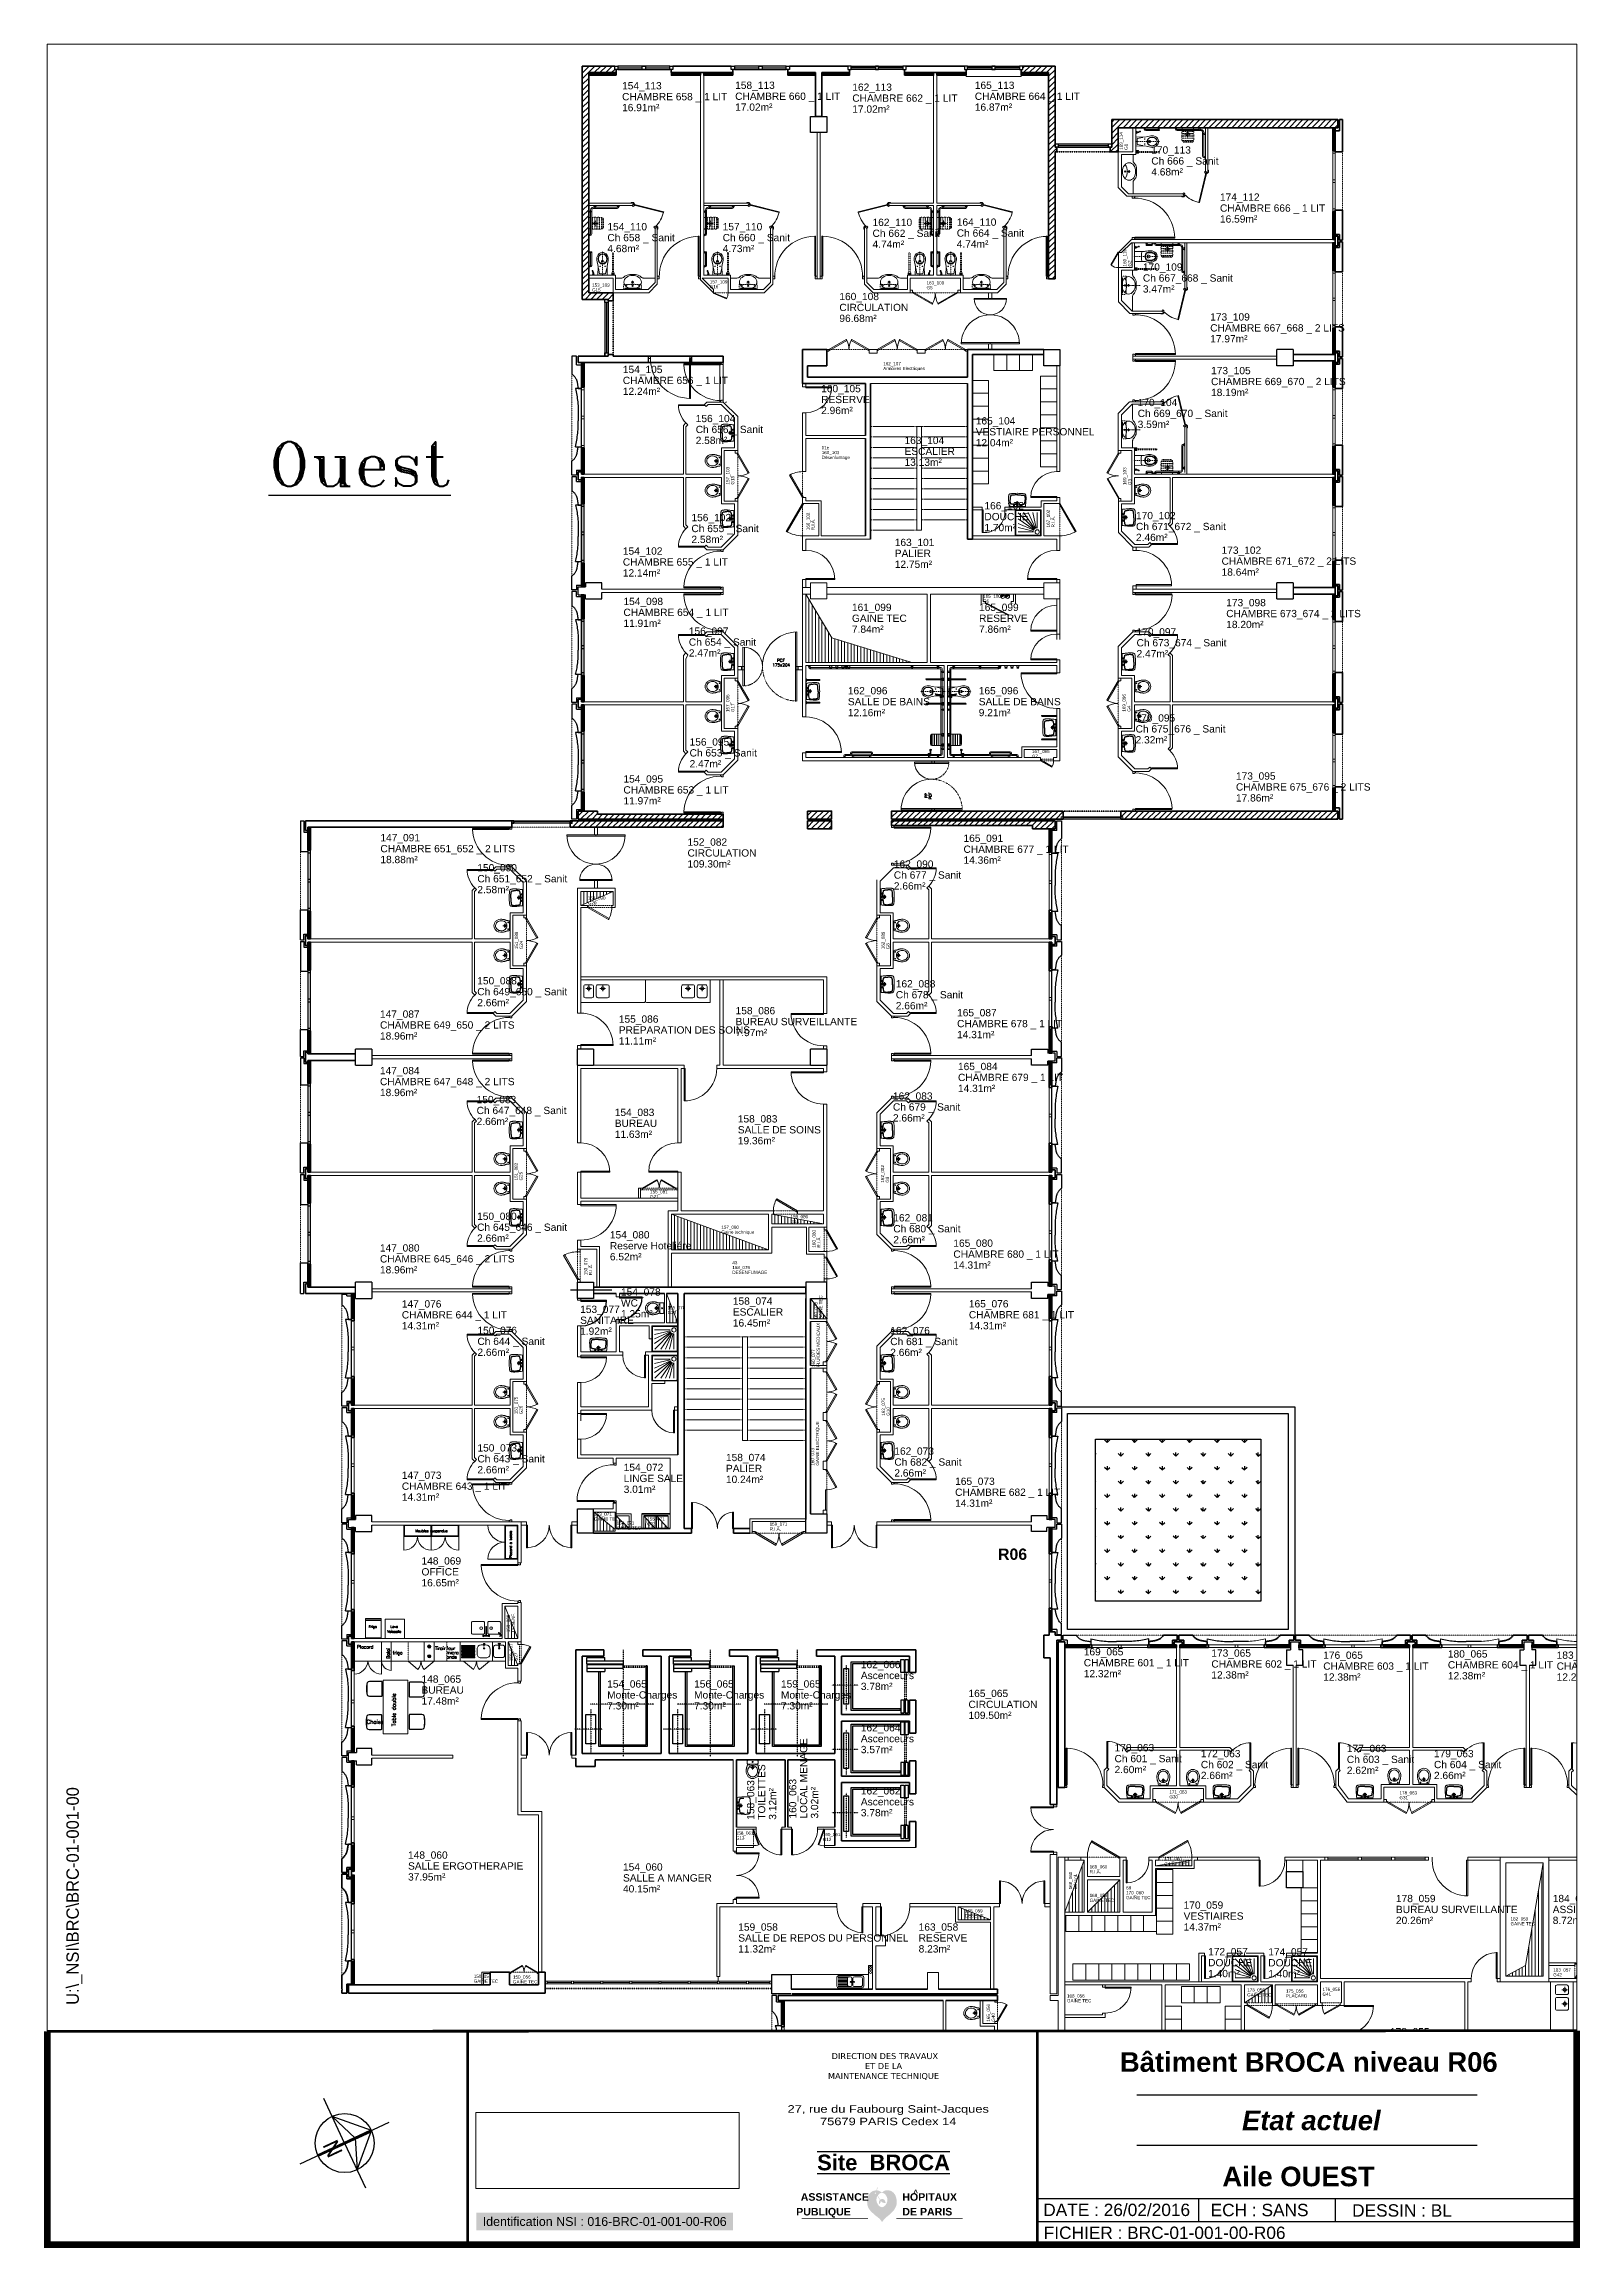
# Paper-space layout 'Aile OUEST' of a CAD drawing. Header units: metres, sheet in millimetres. Extents: x 64 to 348, y -61 to 347.
# The model-space entities are those that its viewports show. They can reach past a viewport. Long polylines and large blocks are cut down to what shows.
import ezdxf
from ezdxf.enums import TextEntityAlignment as Align

# ---------------------------------------------------------------- set-up
doc = ezdxf.new("R2010")
doc.units = ezdxf.units.M
doc.header["$LTSCALE"] = 0.6
doc.header["$MEASUREMENT"] = 0
for name, pattern in [('ACAD_ISO04W100', [30, 24, -3, 0, -3]), ('AXES2', [1.125, 0.75, -0.125, 0.125, -0.125]), ('CACHÉ', [0.25, 0.125, -0.125]), ('CONTINU', [0]), ('HIDDEN2', [0.1875, 0.125, -0.0625]), ('POINTILLÉS', [0.1, 0.05, -0.05])]:
    doc.linetypes.add(name, pattern=pattern)
doc.layers.get('0').update_dxf_attribs({"linetype": 'CONTINUOUS'})
for name, color, linetype in [('002 poteaux', 7, 'CONTINUOUS'), ('003 murs porteurs', 7, 'CONTINUOUS'), ('004 cloisons', 7, 'CONTINUOUS'), ('004 isolation', 7, 'CONTINUOUS'), ('006 sanitaire', 5, 'CONTINUOUS'), ('007 Fenêtre', 7, 'CONTINUOUS'), ('00_Fmult', 7, 'CONTINUOUS'), ('011 S1', 5, 'CONTINUOUS'), ('A1100 Espace-vert', 7, 'CONTINUOUS'), ('A_Ascenseurs', 7, 'CONTINUOUS'), ('A_Etiqu_Gaine', 8, 'CONTINUOUS'), ('A_Etiqu_Gaine_ancien', 8, 'CONTINUOUS'), ('A_Etiqu_Gaine_code', 8, 'CONTINUOUS'), ('A_Etiqu_Local', 8, 'CONTINUOUS'), ('maçonnerie', 7, 'CONTINUOUS'), ("Protection d'angle", 7, 'CONTINUOUS'), ('TEXTE', 8, 'CONTINU')]:
    doc.layers.add(name, color=color, linetype=linetype)
for name, color, linetype, lineweight in [('A_Accès', 7, 'CONTINU', 20), ('A_CHASS', 4, 'CONTINU', 20), ('A_EQPM', 150, 'CONTINUOUS', 0), ('A_MURS_CLOI', 7, 'CONTINU', 20), ('A_MURS_STRU', 7, 'CONTINU', 35), ('A_PORT', 8, 'CONTINUOUS', 0), ('A_SANI', 5, 'CONTINU', 0)]:
    doc.layers.add(name, color=color, linetype=linetype, lineweight=lineweight)
doc.layers.add('Logo', color=7, linetype='CONTINU', plot=False)
doc.styles.add('ANN', font='ARIALN.TTF', dxfattribs={"width": 1.5, "height": 0.1})
doc.styles.add('ARIAL', font='arial.ttf')
doc.styles.add('Attribut', font='arial.ttf')
doc.styles.add('ROMANS', font='ROMANS')
doc.styles.add('ROMANS8', font='romans8', dxfattribs={"height": 10})
doc.styles.add('ROMANT', font='ROMANT')
doc.styles.add('STYLE1', font='arial.ttf', dxfattribs={"height": 0.5})
doc.styles.add('TEXT_1', font='arial.ttf', dxfattribs={"height": 0.1})
picture_1 = doc.add_image_def('image1.jpg', size_in_pixel=(1654, 472))

psp = doc.layouts.new('Aile OUEST')

# ---------------------------------------------------------------- texts
at = {"insert": (67.74, -15.63), "char_height": 2.2861, "width": 56.0053, "attachment_point": 1, "rotation": 90}
psp.add_mtext('U:\\\\_NSI\\\\BRC\\\\BRC-01-001-00', dxfattribs=at)
at = {"layer": '00_Fmult', "style": 'STYLE1'}
for s, height, p in [('DATE : 26/02/2016 ', 2.2861, (248.39, -53.53)), ('ECH : SANS', 2.286, (279.35, -53.56)), ('DESSIN : BL', 2.2861, (305.51, -53.64)), ('FICHIER : BRC-01-001-00-R06 ', 2.2861, (248.48, -57.77))]:
    psp.add_text(s, height=height, dxfattribs=at).set_placement(p, align=Align.MIDDLE_LEFT)
at = {"layer": '00_Fmult', "attachment_point": 8}
for s, insert, char_height, style in [('{\\fArial|b1|i0|c0|p34;Bâtiment BROCA niveau R06}', (297.5, -28.06), 3.6288, 'STYLE1'), ('\\pxi-1.4609;{\\fVerdana|b0|i0|c0|p34;\\C5; DIRECTION DES TRAVAUX\\PET DE LA \\PMAINTENANCE TECHNIQUE}', (219.66, -29.53), 1.1059, 'ANN'), ('{\\C5;27, rue du Faubourg Saint-Jacques\\P75679 PARIS Cedex 14}', (219.72, -37.89), 1.3824, 'ANN'), ('{\\fArial|b1|i1|c0|p34;\\C5;Etat actuel}', (297.96, -38.85), 3.6288, 'STYLE1'), ('{\\fArial|b1|i0|c0|p34;\\L\\OSite  BROCA}', (218.86, -46.26), 2.903, 'STYLE1'), ('{\\fArial|b1|i0|c0|p34;Aile OUEST}', (295.6, -49.22), 3.6288, 'STYLE1')]:
    psp.add_mtext(s, dxfattribs=dict(at, insert=insert, char_height=char_height, style=style))
at = {"layer": '00_Fmult', "insert": (167.28, -56.53), "char_height": 1.6508, "attachment_point": 8, "style": 'STYLE1', "bg_fill": 1, "box_fill_scale": 1.5, "bg_fill_color": 51, "bg_fill_transparency": 0}
psp.add_mtext('{\\C194;Identification NSI : 016-BRC-01-001-00-R06\\C6; }', dxfattribs=at)

msp = doc.modelspace()

# ---------------------------------------------------------------- texts
at = {"color": 8, "linetype": 'Continuous', "style": 'ROMANT'}
msp.add_text('%%UOuest', height=1.3694, dxfattribs=at).set_placement((142.806, 102.974))
at = {"layer": 'A_EQPM', "color": 8, "linetype": 'Continuous', "style": 'ROMANS'}
for s, height, rotation, p in [('Meubles suspendus', 0.07663, 0, (147.346, 70.68)), ('Placard à balais', 0.07663, 90, (150.328, 69.873)), ('Frigo', 0.0766, 0, (145.9, 67.721)), ('Vaisselle', 0.0766, 0, (146.48, 67.571)), ('Lave', 0.0766, 0, (146.576, 67.721)), ('Balai', 0.1, 90, (146.554, 66.775)), ('Table double ', 0.12, 90, (146.739, 64.688))]:
    msp.add_text(s, height=height, rotation=rotation, dxfattribs=at).set_placement(p)
for s, height, p in [('Placard', 0.1, (145.545, 67.086)), ('frigo', 0.1, (146.643, 66.902)), ('Tiroir', 0.1, (147.949, 67.045)), ('four', 0.1, (148.305, 67.045)), ('onde', 0.1, (148.305, 66.774)), ('micro', 0.1, (148.305, 66.907)), ('Chaise', 0.12, (145.843, 64.76))]:
    msp.add_text(s, height=height, dxfattribs=at).set_placement(p)
at = {"layer": 'TEXTE', "color": 8, "insert": (165.339, 70.172), "char_height": 0.35, "width": 8.427, "attachment_point": 1, "rotation": 0.083, "style": 'TEXT_1'}
msp.add_mtext('{\\fArial|b1|i0|c0|p34;R06}', dxfattribs=at)

# ---------------------------------------------------------------- blocks, each defined once
blk = doc.blocks.new('Rosev_2')
for p, q in [((0, 0), (-0.487, 1.205)), ((-0.292, 0.723), (-0.723, -0.292)), ((-0.285, -0.115), (-0.292, 0.723)), ((1.205, 0.487), (-1.205, -0.487)), ((0.715, 0.311), (-0.712, -0.265)), ((0.731, 0.273), (-0.696, -0.304)), ((0, 0), (0.487, -1.205)), ((-0.723, -0.292), (0.292, -0.723)), ((0.292, -0.723), (-0.285, -0.115))]:
    blk.add_line(p, q)
blk.add_circle((0, 0), 0.78)
at = {"style": 'ARIAL'}
blk.add_text('N', height=0.416, rotation=112, dxfattribs=at).set_placement((0.516, 0.208), align=Align.CENTER)
blk = doc.blocks.new('Logo_AP-HP_2010')
h = blk.add_hatch(color=5)
h.dxf.hatch_style = 1
h.paths.add_polyline_path([(15.26, 3.54, 0.087951), (15.2, 3.58, 0.077698), (15.12, 3.61, 0.03026), (14.91, 3.63, 0.064219), (14.74, 3.62, 0.053297), (14.54, 3.55, -0.035265), (14.4, 3.73, -0.035265), (14.29, 3.92, -0.038017), (14.19, 4.15, -0.033638), (14.14, 4.36, -0.047979), (14.34, 4.58, -0.080912), (14.54, 4.71, -0.061688), (14.85, 4.8, 0.082171), (14.42, 5.12, 0.104414), (14.01, 5.23, 0.004443), (13.97, 5.23, -0.052513), (13.99, 5.44, -0.052513), (14.05, 5.65, -0.024915), (14.09, 5.74, -0.024915), (14.14, 5.82), (14.03, 5.79, 0.023369), (13.99, 5.71, 0.023369), (13.95, 5.63, 0.05238), (13.9, 5.44, 0.05238), (13.89, 5.23, 0.051008), (13.42, 5.19, 0.090273), (13.04, 5.04, 0.070397), (12.64, 4.71, 0.074613), (12.38, 4.31, 0.054663), (12.18, 3.74, 0.057344), (12.13, 3.17, 0.038155), (12.18, 2.55, 0.062487), (12.29, 2.19, 0.038104), (12.54, 1.73, 0.051084), (12.78, 1.42, 0.010974), (13.14, 1.07, 0.010897), (13.51, 0.73, 0.014069), (13.83, 0.47, -0.009376), (14.31, 0.09, -0.043401), (14.53, -0.13, -0.022183), (14.9, -0.61, -0.022183), (15.26, -0.12, -0.043401), (15.47, 0.1, -0.009376), (15.94, 0.49, 0.014069), (16.26, 0.75, 0.010897), (16.62, 1.1, 0.010974), (16.98, 1.46, 0.051084), (17.21, 1.77, 0.038104), (17.45, 2.24, 0.062487), (17.56, 2.6, 0.038155), (17.6, 3.21, 0.057344), (17.53, 3.78, 0.054663), (17.33, 4.35, 0.074613), (17.05, 4.75, 0.070397), (16.66, 5.07, 0.090273), (16.26, 5.22, 0.064201), (15.68, 5.25, 0.104414), (15.27, 5.13, 0.082171), (14.85, 4.8, -0.061688), (15.15, 4.72, -0.080912), (15.36, 4.59, -0.051096), (15.58, 4.36, -0.052273), (15.74, 4.09, -0.097488), (15.87, 3.59, -0.091605), (15.81, 3.04, -0.052863), (15.68, 2.74, -0.047118), (15.47, 2.45, -0.087865), (15.24, 2.26, -0.067468), (14.88, 2.11, -0.067468), (14.52, 2.25, -0.087865), (14.28, 2.43, -0.047118), (14.07, 2.72, -0.052863), (13.93, 3.02, -0.091605), (13.85, 3.57, -0.097488), (13.97, 4.07, -0.037175), (14.08, 4.27, 0.028309), (14.14, 4.06, 0.028309), (14.22, 3.87, 0.032302), (14.35, 3.66, 0.032302), (14.5, 3.47, 0.048008), (14.4, 3.33, 0.048008), (14.34, 3.17, 0.065182), (14.3, 2.94, 0.065182), (14.32, 2.7, 0.05645), (14.42, 2.76, 0.009836), (14.44, 2.78), (14.52, 2.85, 0.112168), (14.62, 3.07, 0.115868), (14.62, 3.31, 0.064855), (14.8, 3.12, 0.064855), (15.02, 2.99, 0.065591), (15.27, 2.92, 0.065591), (15.54, 2.91, 0.07043), (15.49, 3.17, 0.082203), (15.39, 3.37, 0.028832)])
h.paths.add_polyline_path([(13.55, 4.72, -1), (13.78, 4.72, -1)], flags=16)
at = {"color": 5, "const_width": 0.122}
for points in [[(12.27, 0), (0, 0)], [(29.78, 0), (17.51, 0)]]:
    blk.add_lwpolyline(points, dxfattribs=at)
at = {"color": 5, "char_height": 1.4, "attachment_point": 1, "style": 'ARIAL'}
for s, width, insert in [('\\pxqd;{\\fArial|b1|i0|c0|p34;ASSISTANCE}', 10.3743, (-0.15, 4.72)), ('\\pxqd;{\\fArial|b1|i0|c0|p34;HOPITAUX}', 12.471, (18.64, 4.72)), ('\\pxqd;{\\fArial|b1|i0|c0|p34;PUBLIQUE}', 12.2862, (-0.99, 2)), ('\\pxqd;{\\fArial|b1|i0|c0|p34;DE PARIS}', 12.471, (18.64, 2))]:
    blk.add_mtext_dynamic_manual_height_columns(s, width=width, gutter_width=20, heights=[0], dxfattribs=dict(at, insert=insert))
at = {"insert": (20.7, 5.36), "char_height": 1, "width": 5.387, "attachment_point": 1, "style": 'ARIAL'}
blk.add_mtext('{\\fArial|b1|i0|c0|p34;\\C5;^ }', dxfattribs=at)
blk = doc.blocks.new('LOGAPHP_2010')
blk.add_blockref('Logo_AP-HP_2010', (-259.22, -180.76))
blk = doc.blocks.new('BROCA4-G19')
at = {"layer": '004 cloisons', "color": 52, "linetype": 'Continuous'}
for p, q in [((-0.925001, 35.309891), (-0.925001, 33.58989)), ((-0.845003, 33.58989), (-0.845003, 35.309891))]:
    blk.add_line(p, q, dxfattribs=at)
at = {"layer": '004 cloisons', "color": 7, "linetype": 'Continuous'}
for points in [[(-0.925001, 35.309891), (-0.845003, 35.309891), (-0.845003, 35.389885), (-0.925001, 35.389885)], [(-0.925001, 34.409897), (-0.845003, 34.409897), (-0.845003, 34.489891), (-0.925001, 34.489891)], [(-0.925001, 33.509895), (-0.845003, 33.509895), (-0.845003, 33.58989), (-0.925001, 33.58989)]]:
    blk.add_lwpolyline(points, close=True, dxfattribs=at)
blk = doc.blocks.new('BROCA4-G27')
at = {"layer": '004 cloisons', "color": 1, "linetype": 'Continuous'}
for p in [(22.156578, 34.869743), (22.156578, 34.130936)]:
    blk.add_line(p, (22.156578, 34.400337), dxfattribs=at)
blk.add_lwpolyline([(22.239983, 33.600342), (22.22752, 33.651499), (22.216158, 33.702516), (22.205825, 33.753606), (22.196455, 33.804977), (22.187978, 33.856841), (22.180325, 33.909409), (22.173427, 33.962892), (22.167216, 34.0175), (22.161622, 34.073444), (22.156578, 34.130936)], dxfattribs=at)
blk = doc.blocks.new('BROCA4-G26')
at = {"layer": '004 cloisons', "color": 1, "linetype": 'Continuous'}
for points in [[(22.239983, 33.600342), (22.04998, 33.600342), (22.04998, 35.400337), (22.239983, 35.400337)], [(22.239983, 35.400337), (22.22752, 35.34918), (22.216158, 35.298163), (22.205825, 35.247073), (22.196455, 35.195702), (22.187978, 35.143838), (22.180325, 35.09127), (22.173427, 35.037787), (22.167216, 34.983179), (22.161622, 34.927235), (22.156578, 34.869743)]]:
    blk.add_lwpolyline(points, dxfattribs=at)
at = {"layer": '004 cloisons'}
blk.add_blockref('BROCA4-G27', (0, 0), dxfattribs=at)
blk = doc.blocks.new('BROCA4-G43')
at = {"layer": '004 cloisons', "color": 1, "linetype": 'Continuous'}
for p in [(0.3184, 16.869776), (0.3184, 16.130968)]:
    blk.add_line(p, (0.3184, 16.40037), dxfattribs=at)
blk.add_lwpolyline([(0.234995, 15.600375), (0.247458, 15.651532), (0.25882, 15.70255), (0.269153, 15.753639), (0.278523, 15.80501), (0.287, 15.856874), (0.294653, 15.909442), (0.301551, 15.962925), (0.307762, 16.017533), (0.313356, 16.073477), (0.3184, 16.130968)], dxfattribs=at)
blk = doc.blocks.new('BROCA4-G42')
at = {"layer": '004 cloisons', "color": 1, "linetype": 'Continuous'}
for points in [[(0.234995, 17.40037), (0.247458, 17.349213), (0.25882, 17.298195), (0.269153, 17.247106), (0.278523, 17.195735), (0.287, 17.14387), (0.294653, 17.091302), (0.301551, 17.03782), (0.307762, 16.983211), (0.313356, 16.927267), (0.3184, 16.869776)], [(0.234995, 15.600375), (0.424998, 15.600375), (0.424998, 17.40037), (0.234995, 17.40037)]]:
    blk.add_lwpolyline(points, dxfattribs=at)
at = {"layer": '004 cloisons'}
blk.add_blockref('BROCA4-G43', (0, 0), dxfattribs=at)
blk = doc.blocks.new('BROCA4-G47')
at = {"layer": '004 cloisons', "color": 1, "linetype": 'Continuous'}
for p in [(0.3184, 13.269776), (0.3184, 12.530969)]:
    blk.add_line(p, (0.3184, 12.80037), dxfattribs=at)
blk.add_lwpolyline([(0.234995, 12.000375), (0.247458, 12.051532), (0.25882, 12.102549), (0.269153, 12.153639), (0.278523, 12.20501), (0.287, 12.256874), (0.294653, 12.309442), (0.301551, 12.362925), (0.307762, 12.417533), (0.313356, 12.473477), (0.3184, 12.530969)], dxfattribs=at)
blk = doc.blocks.new('BROCA4-G46')
at = {"layer": '004 cloisons', "color": 1, "linetype": 'Continuous'}
for points in [[(0.234995, 13.800368), (0.247458, 13.749211), (0.25882, 13.698194), (0.269153, 13.647105), (0.278523, 13.595734), (0.287, 13.54387), (0.294653, 13.491302), (0.301551, 13.43782), (0.307762, 13.383212), (0.313356, 13.327268), (0.3184, 13.269776)], [(0.234995, 12.000375), (0.424998, 12.000375), (0.424998, 13.800368), (0.234995, 13.800368)]]:
    blk.add_lwpolyline(points, dxfattribs=at)
at = {"layer": '004 cloisons'}
blk.add_blockref('BROCA4-G47', (0, 0), dxfattribs=at)
blk = doc.blocks.new('BROCA4-G93')
at = {"layer": '004 cloisons', "color": 1, "linetype": 'Continuous'}
for p in [(13.593613, 9.469394), (13.593613, 8.730586)]:
    blk.add_line(p, (13.593613, 9.199992), dxfattribs=at)
blk.add_lwpolyline([(13.510208, 9.999988), (13.52267, 9.948831), (13.534033, 9.897813), (13.544365, 9.846724), (13.553736, 9.795353), (13.562213, 9.743488), (13.569866, 9.69092), (13.576764, 9.637438), (13.582975, 9.582829), (13.588568, 9.526885), (13.593613, 9.469394)], dxfattribs=at)
blk = doc.blocks.new('BROCA4-G92')
at = {"layer": '004 cloisons', "color": 1, "linetype": 'Continuous'}
for points in [[(13.510208, 9.999988), (13.700211, 9.999988), (13.700211, 8.199994), (13.510208, 8.199994)], [(13.510208, 8.199994), (13.52267, 8.251151), (13.534033, 8.302169), (13.544365, 8.353257), (13.553736, 8.404628), (13.562213, 8.456492), (13.569866, 8.50906), (13.576764, 8.562543), (13.582975, 8.617151), (13.588568, 8.673095), (13.593613, 8.730586)]]:
    blk.add_lwpolyline(points, dxfattribs=at)
at = {"layer": '004 cloisons'}
blk.add_blockref('BROCA4-G93', (0, 0), dxfattribs=at)
blk = doc.blocks.new('BROCA4-G110')
at = {"layer": '004 cloisons', "color": 5, "linetype": 'Continuous'}
for p, q in [((0.324992, 26.40037), (0.424998, 26.40037)), ((0.424998, 26.40037), (0.424998, 25.675264)), ((0.274989, 25.675264), (0.424998, 25.675264))]:
    blk.add_line(p, q, dxfattribs=at)
for points in [[(0.124987, 25.950373), (0.149856, 25.970713), (0.171611, 25.990482), (0.190522, 26.009686), (0.206861, 26.02833), (0.220896, 26.046419), (0.232898, 26.063957), (0.243138, 26.080951), (0.251886, 26.097405), (0.259413, 26.113324), (0.265988, 26.128714), (0.265988, 26.128714), (0.269, 26.136223), (0.271856, 26.143669), (0.274569, 26.151119), (0.277154, 26.158641), (0.279624, 26.166304), (0.281993, 26.174174), (0.284276, 26.18232), (0.286486, 26.19081), (0.288636, 26.199711), (0.290742, 26.209091), (0.290742, 26.209091), (0.294852, 26.229358), (0.298812, 26.251147), (0.302599, 26.273793), (0.306188, 26.296632), (0.309554, 26.318998), (0.312673, 26.340226), (0.315519, 26.35965), (0.318069, 26.376607), (0.320298, 26.390429), (0.32218, 26.400454)], [(0.274989, 25.675264), (0.274989, 25.52537), (0.124987, 25.52537), (0.124987, 25.950373)]]:
    blk.add_lwpolyline(points, dxfattribs=at)
blk = doc.blocks.new('BROCA4-G109')
at = {"layer": '004 cloisons'}
blk.add_blockref('BROCA4-G110', (0, 0), dxfattribs=at)
blk = doc.blocks.new('BROCA4-G113')
at = {"layer": '004 cloisons', "color": 5, "linetype": 'Continuous'}
for p, q in [((0.274989, 25.325472), (0.424998, 25.325472)), ((0.424998, 24.600367), (0.424998, 25.325472)), ((0.324992, 24.600367), (0.424998, 24.600367))]:
    blk.add_line(p, q, dxfattribs=at)
for points in [[(0.274989, 25.325472), (0.274989, 25.475367), (0.124987, 25.475367), (0.124987, 25.050364)], [(0.124987, 25.050364), (0.149856, 25.030024), (0.171611, 25.010254), (0.190522, 24.99105), (0.206861, 24.972406), (0.220896, 24.954318), (0.232898, 24.936779), (0.243138, 24.919785), (0.251886, 24.903331), (0.259413, 24.887412), (0.265988, 24.872022), (0.265988, 24.872022), (0.269, 24.864513), (0.271856, 24.857068), (0.274569, 24.849617), (0.277154, 24.842095), (0.279624, 24.834432), (0.281993, 24.826562), (0.284276, 24.818416), (0.286486, 24.809926), (0.288636, 24.801026), (0.290742, 24.791646), (0.290742, 24.791646), (0.294852, 24.771379), (0.298812, 24.749589), (0.302599, 24.726943), (0.306188, 24.704105), (0.309554, 24.681739), (0.312673, 24.660512), (0.315519, 24.641089), (0.318069, 24.624134), (0.320298, 24.610312), (0.32218, 24.60029)]]:
    blk.add_lwpolyline(points, dxfattribs=at)
blk = doc.blocks.new('BROCA4-G112')
at = {"layer": '004 cloisons'}
blk.add_blockref('BROCA4-G113', (0, 0), dxfattribs=at)
blk = doc.blocks.new('BROCA4-G116')
at = {"layer": '004 cloisons', "color": 5, "linetype": 'Continuous'}
for p, q in [((0.274989, 21.725473), (0.424998, 21.725473)), ((0.424998, 21.000368), (0.424998, 21.725473)), ((0.324992, 21.000368), (0.424998, 21.000368))]:
    blk.add_line(p, q, dxfattribs=at)
for points in [[(0.274989, 21.725473), (0.274989, 21.875368), (0.124987, 21.875368), (0.124987, 21.450365)], [(0.124987, 21.450365), (0.149856, 21.430025), (0.171611, 21.410256), (0.190522, 21.391052), (0.206861, 21.372408), (0.220896, 21.354319), (0.232898, 21.33678), (0.243138, 21.319787), (0.251886, 21.303333), (0.259413, 21.287413), (0.265988, 21.272024), (0.265988, 21.272024), (0.269, 21.264515), (0.271856, 21.257069), (0.274569, 21.249619), (0.277154, 21.242096), (0.279624, 21.234434), (0.281993, 21.226564), (0.284276, 21.218417), (0.286486, 21.209928), (0.288636, 21.201027), (0.290742, 21.191647), (0.290742, 21.191647), (0.294852, 21.17138), (0.298812, 21.149591), (0.302599, 21.126945), (0.306188, 21.104106), (0.309554, 21.081741), (0.312673, 21.060514), (0.315519, 21.04109), (0.318069, 21.024135), (0.320298, 21.010314), (0.32218, 21.000292)]]:
    blk.add_lwpolyline(points, dxfattribs=at)
blk = doc.blocks.new('BROCA4-G115')
at = {"layer": '004 cloisons'}
blk.add_blockref('BROCA4-G116', (0, 0), dxfattribs=at)
blk = doc.blocks.new('BROCA4-G119')
at = {"layer": '004 cloisons', "color": 5, "linetype": 'Continuous'}
for p, q in [((0.274989, 18.125475), (0.424998, 18.125475)), ((0.424998, 17.40037), (0.424998, 18.125475)), ((0.324992, 17.40037), (0.424998, 17.40037))]:
    blk.add_line(p, q, dxfattribs=at)
for points in [[(0.274989, 18.125475), (0.274989, 18.27537), (0.124987, 18.27537), (0.124987, 17.850367)], [(0.124987, 17.850367), (0.149856, 17.830027), (0.171611, 17.810257), (0.190522, 17.791053), (0.206861, 17.772409), (0.220896, 17.754321), (0.232898, 17.736782), (0.243138, 17.719788), (0.251886, 17.703334), (0.259413, 17.687415), (0.265988, 17.672025), (0.265988, 17.672025), (0.269, 17.664516), (0.271856, 17.657071), (0.274569, 17.64962), (0.277154, 17.642098), (0.279624, 17.634435), (0.281993, 17.626565), (0.284276, 17.618419), (0.286486, 17.609929), (0.288636, 17.601029), (0.290742, 17.591649), (0.290742, 17.591649), (0.294852, 17.571382), (0.298812, 17.549593), (0.302599, 17.526946), (0.306188, 17.504108), (0.309554, 17.481742), (0.312673, 17.460515), (0.315519, 17.441092), (0.318069, 17.424137), (0.320298, 17.410316), (0.32218, 17.400293)]]:
    blk.add_lwpolyline(points, dxfattribs=at)
blk = doc.blocks.new('BROCA4-G118')
at = {"layer": '004 cloisons'}
blk.add_blockref('BROCA4-G119', (0, 0), dxfattribs=at)
blk = doc.blocks.new('BROCA4-G121')
at = {"layer": '004 cloisons', "color": 1, "linetype": 'Continuous'}
for p in [(0.3184, 20.469778), (0.3184, 19.73097)]:
    blk.add_line(p, (0.3184, 20.000372), dxfattribs=at)
blk.add_lwpolyline([(0.234995, 19.200377), (0.247458, 19.251534), (0.25882, 19.302551), (0.269153, 19.35364), (0.278523, 19.405012), (0.287, 19.456876), (0.294653, 19.509444), (0.301551, 19.562927), (0.307762, 19.617535), (0.313356, 19.673479), (0.3184, 19.73097)], dxfattribs=at)
blk = doc.blocks.new('BROCA4-G120')
at = {"layer": '004 cloisons', "color": 1, "linetype": 'Continuous'}
for points in [[(0.234995, 21.000368), (0.247458, 20.949211), (0.25882, 20.898194), (0.269153, 20.847105), (0.278523, 20.795734), (0.287, 20.743871), (0.294653, 20.691303), (0.301551, 20.637821), (0.307762, 20.583213), (0.313356, 20.527269), (0.3184, 20.469778)], [(0.234995, 19.200377), (0.424998, 19.200377), (0.424998, 21.000368), (0.234995, 21.000368)]]:
    blk.add_lwpolyline(points, dxfattribs=at)
at = {"layer": '004 cloisons'}
blk.add_blockref('BROCA4-G121', (0, 0), dxfattribs=at)
blk = doc.blocks.new('BROCA4-G123')
at = {"layer": '004 cloisons', "color": 5, "linetype": 'Continuous'}
for p, q in [((0.324992, 19.200388), (0.424998, 19.200388)), ((0.424998, 19.200388), (0.424998, 18.475283)), ((0.274989, 18.475283), (0.424998, 18.475283))]:
    blk.add_line(p, q, dxfattribs=at)
for points in [[(0.124987, 18.750391), (0.149856, 18.770731), (0.171611, 18.7905), (0.190522, 18.809704), (0.206861, 18.828348), (0.220896, 18.846437), (0.232898, 18.863976), (0.243138, 18.880969), (0.251886, 18.897423), (0.259413, 18.913343), (0.265988, 18.928732), (0.265988, 18.928732), (0.269, 18.936241), (0.271856, 18.943687), (0.274569, 18.951137), (0.277154, 18.95866), (0.279624, 18.966322), (0.281993, 18.974193), (0.284276, 18.982339), (0.286486, 18.990828), (0.288636, 18.999729), (0.290742, 19.009109), (0.290742, 19.009109), (0.294852, 19.029376), (0.298812, 19.051165), (0.302599, 19.073812), (0.306188, 19.09665), (0.309554, 19.119015), (0.312673, 19.140242), (0.315519, 19.159666), (0.318069, 19.176621), (0.320298, 19.190442), (0.32218, 19.200464)], [(0.274989, 18.475283), (0.274989, 18.325388), (0.124987, 18.325388), (0.124987, 18.750391)]]:
    blk.add_lwpolyline(points, dxfattribs=at)
blk = doc.blocks.new('BROCA4-G122')
at = {"layer": '004 cloisons'}
blk.add_blockref('BROCA4-G123', (0, 0), dxfattribs=at)
blk = doc.blocks.new('BROCA4-G127')
at = {"layer": '004 cloisons', "color": 5, "linetype": 'Continuous'}
for p, q in [((0.324992, 22.800371), (0.424998, 22.800371)), ((0.424998, 22.800371), (0.424998, 22.075266)), ((0.274989, 22.075266), (0.424998, 22.075266))]:
    blk.add_line(p, q, dxfattribs=at)
for points in [[(0.124987, 22.350374), (0.149856, 22.370714), (0.171611, 22.390484), (0.190522, 22.409688), (0.206861, 22.428332), (0.220896, 22.44642), (0.232898, 22.463959), (0.243138, 22.480953), (0.251886, 22.497407), (0.259413, 22.513326), (0.265988, 22.528716), (0.265988, 22.528716), (0.269, 22.536225), (0.271856, 22.54367), (0.274569, 22.55112), (0.277154, 22.558643), (0.279624, 22.566305), (0.281993, 22.574176), (0.284276, 22.582322), (0.286486, 22.590811), (0.288636, 22.599712), (0.290742, 22.609092), (0.290742, 22.609092), (0.294852, 22.629359), (0.298812, 22.651148), (0.302599, 22.673795), (0.306188, 22.696634), (0.309554, 22.719), (0.312673, 22.740227), (0.315519, 22.759652), (0.318069, 22.776608), (0.320298, 22.790431), (0.32218, 22.800455)], [(0.274989, 22.075266), (0.274989, 21.925371), (0.124987, 21.925371), (0.124987, 22.350374)]]:
    blk.add_lwpolyline(points, dxfattribs=at)
blk = doc.blocks.new('BROCA4-G126')
at = {"layer": '004 cloisons'}
blk.add_blockref('BROCA4-G127', (0, 0), dxfattribs=at)
blk = doc.blocks.new('BROCA4-G129')
at = {"layer": '004 cloisons', "color": 1, "linetype": 'Continuous'}
for p in [(0.3184, 24.069773), (0.3184, 23.330965)]:
    blk.add_line(p, (0.3184, 23.600367), dxfattribs=at)
blk.add_lwpolyline([(0.234995, 22.800371), (0.247458, 22.851528), (0.25882, 22.902546), (0.269153, 22.953635), (0.278523, 23.005006), (0.287, 23.05687), (0.294653, 23.109439), (0.301551, 23.162921), (0.307762, 23.217529), (0.313356, 23.273474), (0.3184, 23.330965)], dxfattribs=at)
blk = doc.blocks.new('BROCA4-G128')
at = {"layer": '004 cloisons', "color": 1, "linetype": 'Continuous'}
for points in [[(0.234995, 24.600367), (0.247458, 24.54921), (0.25882, 24.498192), (0.269153, 24.447103), (0.278523, 24.395732), (0.287, 24.343867), (0.294653, 24.291299), (0.301551, 24.237817), (0.307762, 24.183208), (0.313356, 24.127264), (0.3184, 24.069773)], [(0.234995, 22.800371), (0.424998, 22.800371), (0.424998, 24.600367), (0.234995, 24.600367)]]:
    blk.add_lwpolyline(points, dxfattribs=at)
at = {"layer": '004 cloisons'}
blk.add_blockref('BROCA4-G129', (0, 0), dxfattribs=at)
blk = doc.blocks.new('BROCA4-G131')
at = {"layer": '004 cloisons', "color": 5, "linetype": 'Continuous'}
for p, q in [((-1.150007, 32.60001), (-1.150007, 33.549892)), ((-1.150007, 33.549892), (-0.925001, 33.549892)), ((-0.925001, 32.950005), (-0.925001, 33.549892)), ((-1.050004, 32.60001), (-1.050004, 32.950005)), ((-1.050004, 32.950005), (-0.925001, 32.950005)), ((-1.150007, 32.60001), (-1.050004, 32.60001))]:
    blk.add_line(p, q, dxfattribs=at)
blk = doc.blocks.new('BROCA4-G134')
at = {"layer": '004 cloisons', "color": 5, "linetype": 'Continuous'}
for p, q in [((0.324992, 30.000372), (0.424998, 30.000372)), ((0.424998, 30.000372), (0.424998, 29.275267)), ((0.274989, 29.275267), (0.424998, 29.275267))]:
    blk.add_line(p, q, dxfattribs=at)
for points in [[(0.124987, 29.550375), (0.149856, 29.570715), (0.171611, 29.590484), (0.190522, 29.609688), (0.206861, 29.628332), (0.220896, 29.646421), (0.232898, 29.66396), (0.243138, 29.680953), (0.251886, 29.697407), (0.259413, 29.713327), (0.265988, 29.728716), (0.265988, 29.728716), (0.269, 29.736225), (0.271856, 29.743671), (0.274569, 29.751121), (0.277154, 29.758644), (0.279624, 29.766306), (0.281993, 29.774177), (0.284276, 29.782323), (0.286486, 29.790812), (0.288636, 29.799713), (0.290742, 29.809093), (0.290742, 29.809093), (0.294852, 29.82936), (0.298812, 29.851149), (0.302599, 29.873796), (0.306188, 29.896635), (0.309554, 29.919), (0.312673, 29.940228), (0.315519, 29.959653), (0.318069, 29.976609), (0.320298, 29.990432), (0.32218, 30.000456)], [(0.274989, 29.275267), (0.274989, 29.125372), (0.124987, 29.125372), (0.124987, 29.550375)]]:
    blk.add_lwpolyline(points, dxfattribs=at)
blk = doc.blocks.new('BROCA4-G133')
at = {"layer": '004 cloisons'}
blk.add_blockref('BROCA4-G134', (0, 0), dxfattribs=at)
blk = doc.blocks.new('BROCA4-G137')
at = {"layer": '004 cloisons', "color": 1, "linetype": 'Continuous'}
for p in [(0.3184, 27.669771), (0.3184, 26.930964)]:
    blk.add_line(p, (0.3184, 27.200365), dxfattribs=at)
blk.add_lwpolyline([(0.234995, 26.40037), (0.247458, 26.451527), (0.25882, 26.502544), (0.269153, 26.553633), (0.278523, 26.605005), (0.287, 26.656869), (0.294653, 26.709437), (0.301551, 26.76292), (0.307762, 26.817528), (0.313356, 26.873472), (0.3184, 26.930964)], dxfattribs=at)
blk = doc.blocks.new('BROCA4-G136')
at = {"layer": '004 cloisons', "color": 1, "linetype": 'Continuous'}
for points in [[(0.234995, 28.200365), (0.247458, 28.149208), (0.25882, 28.09819), (0.269153, 28.047101), (0.278523, 27.99573), (0.287, 27.943866), (0.294653, 27.891298), (0.301551, 27.837815), (0.307762, 27.783207), (0.313356, 27.727263), (0.3184, 27.669771)], [(0.234995, 26.40037), (0.424998, 26.40037), (0.424998, 28.200365), (0.234995, 28.200365)]]:
    blk.add_lwpolyline(points, dxfattribs=at)
at = {"layer": '004 cloisons'}
blk.add_blockref('BROCA4-G137', (0, 0), dxfattribs=at)
blk = doc.blocks.new('BROCA4-G139')
at = {"layer": '004 cloisons', "color": 5, "linetype": 'Continuous'}
for p, q in [((0.274989, 28.925474), (0.424998, 28.925474)), ((0.424998, 28.200369), (0.424998, 28.925474)), ((0.324992, 28.200369), (0.424998, 28.200369))]:
    blk.add_line(p, q, dxfattribs=at)
for points in [[(0.274989, 28.925474), (0.274989, 29.075369), (0.124987, 29.075369), (0.124987, 28.650366)], [(0.124987, 28.650366), (0.149856, 28.630026), (0.171611, 28.610256), (0.190522, 28.591052), (0.206861, 28.572409), (0.220896, 28.55432), (0.232898, 28.536781), (0.243138, 28.519787), (0.251886, 28.503333), (0.259413, 28.487414), (0.265988, 28.472024), (0.265988, 28.472024), (0.269, 28.464515), (0.271856, 28.45707), (0.274569, 28.44962), (0.277154, 28.442097), (0.279624, 28.434435), (0.281993, 28.426564), (0.284276, 28.418418), (0.286486, 28.409929), (0.288636, 28.401028), (0.290742, 28.391648), (0.290742, 28.391648), (0.294852, 28.371381), (0.298812, 28.349592), (0.302599, 28.326945), (0.306188, 28.304107), (0.309554, 28.281741), (0.312673, 28.260514), (0.315519, 28.241091), (0.318069, 28.224136), (0.320298, 28.210315), (0.32218, 28.200293)]]:
    blk.add_lwpolyline(points, dxfattribs=at)
blk = doc.blocks.new('BROCA4-G138')
at = {"layer": '004 cloisons'}
blk.add_blockref('BROCA4-G139', (0, 0), dxfattribs=at)
blk = doc.blocks.new('BROCA4-G142')
at = {"layer": '004 cloisons', "color": 1, "linetype": 'Continuous'}
for p in [(0.3184, 31.269773), (0.3184, 30.530966)]:
    blk.add_line(p, (0.3184, 30.800367), dxfattribs=at)
blk.add_lwpolyline([(0.234995, 30.000372), (0.247458, 30.051529), (0.25882, 30.102547), (0.269153, 30.153636), (0.278523, 30.205007), (0.287, 30.256871), (0.294653, 30.309439), (0.301551, 30.362922), (0.307762, 30.41753), (0.313356, 30.473474), (0.3184, 30.530966)], dxfattribs=at)
blk = doc.blocks.new('BROCA4-G141')
at = {"layer": '004 cloisons', "color": 1, "linetype": 'Continuous'}
for points in [[(0.234995, 31.800367), (0.247458, 31.74921), (0.25882, 31.698193), (0.269153, 31.647104), (0.278523, 31.595732), (0.287, 31.543868), (0.294653, 31.4913), (0.301551, 31.437817), (0.307762, 31.383209), (0.313356, 31.327265), (0.3184, 31.269773)], [(0.234995, 30.000372), (0.424998, 30.000372), (0.424998, 31.800367), (0.234995, 31.800367)]]:
    blk.add_lwpolyline(points, dxfattribs=at)
at = {"layer": '004 cloisons'}
blk.add_blockref('BROCA4-G142', (0, 0), dxfattribs=at)
blk = doc.blocks.new('BROCA4-G144')
at = {"layer": '004 cloisons', "color": 5, "linetype": 'Continuous'}
for p, q in [((0.274989, 32.525471), (0.424998, 32.525471)), ((0.424998, 31.800367), (0.424998, 32.525471)), ((0.324992, 31.800367), (0.424998, 31.800367))]:
    blk.add_line(p, q, dxfattribs=at)
for points in [[(0.274989, 32.525471), (0.274989, 32.566349), (0.124987, 32.566349), (0.124987, 32.250362)], [(0.124987, 32.250362), (0.149856, 32.230022), (0.171611, 32.210253), (0.190522, 32.191049), (0.206861, 32.172405), (0.220896, 32.154316), (0.232898, 32.136778), (0.243138, 32.119784), (0.251886, 32.10333), (0.259413, 32.087411), (0.265988, 32.072022), (0.265988, 32.072022), (0.269, 32.064513), (0.271856, 32.057067), (0.274569, 32.049617), (0.277154, 32.042095), (0.279624, 32.034432), (0.281993, 32.026562), (0.284276, 32.018416), (0.286486, 32.009926), (0.288636, 32.001026), (0.290742, 31.991646), (0.290742, 31.991646), (0.294852, 31.971379), (0.298812, 31.94959), (0.302599, 31.926944), (0.306188, 31.904105), (0.309554, 31.88174), (0.312673, 31.860513), (0.315519, 31.841089), (0.318069, 31.824134), (0.320298, 31.810313), (0.32218, 31.800291)]]:
    blk.add_lwpolyline(points, dxfattribs=at)
blk = doc.blocks.new('BROCA4-G143')
at = {"layer": '004 cloisons'}
blk.add_blockref('BROCA4-G144', (0, 0), dxfattribs=at)
blk = doc.blocks.new('BROCA4-G451')
at = {"layer": '004 cloisons', "color": 1, "linetype": 'Continuous'}
for p in [(23.78093, 21.856592), (24.519737, 21.856592)]:
    blk.add_line(p, (24.050331, 21.856592), dxfattribs=at)
blk.add_lwpolyline([(23.250336, 21.939997), (23.301493, 21.927535), (23.35251, 21.916172), (23.403599, 21.90584), (23.454971, 21.896469), (23.506835, 21.887992), (23.559403, 21.880339), (23.612886, 21.873441), (23.667494, 21.86723), (23.723438, 21.861637), (23.78093, 21.856592)], dxfattribs=at)
blk = doc.blocks.new('BROCA4-G450')
at = {"layer": '004 cloisons', "color": 1, "linetype": 'Continuous'}
for points in [[(23.250336, 21.939997), (23.250336, 21.749994), (25.050329, 21.749994), (25.050329, 21.939997)], [(25.050329, 21.939997), (24.999172, 21.927535), (24.948155, 21.916172), (24.897066, 21.90584), (24.845695, 21.896469), (24.793831, 21.887992), (24.741263, 21.880339), (24.687781, 21.873441), (24.633173, 21.86723), (24.577229, 21.861637), (24.519737, 21.856592)]]:
    blk.add_lwpolyline(points, dxfattribs=at)
at = {"layer": '004 cloisons'}
blk.add_blockref('BROCA4-G451', (0, 0), dxfattribs=at)
blk = doc.blocks.new('BROCA4-G455')
at = {"layer": '004 cloisons', "color": 1, "linetype": 'Continuous'}
for p in [(22.15691, 24.081827), (22.15691, 23.38077)]:
    blk.add_line(p, (22.15691, 23.650171), dxfattribs=at)
blk.add_lwpolyline([(22.240314, 22.850176), (22.227852, 22.901333), (22.21649, 22.952351), (22.206157, 23.00344), (22.196787, 23.054811), (22.18831, 23.106675), (22.180657, 23.159243), (22.173759, 23.212726), (22.167548, 23.267334), (22.161954, 23.323278), (22.15691, 23.38077)], dxfattribs=at)
blk = doc.blocks.new('BROCA4-G454')
at = {"layer": '004 cloisons', "color": 1, "linetype": 'Continuous'}
for points in [[(22.240314, 22.850176), (22.050312, 22.850176), (22.050312, 24.600344), (22.240314, 24.600344)], [(22.240314, 24.600344), (22.227852, 24.561633), (22.21649, 24.518559), (22.206157, 24.471663), (22.196787, 24.421485), (22.18831, 24.368568), (22.180657, 24.313453), (22.173759, 24.25668), (22.167548, 24.19879), (22.161954, 24.140326), (22.15691, 24.081827)]]:
    blk.add_lwpolyline(points, dxfattribs=at)
at = {"layer": '004 cloisons'}
blk.add_blockref('BROCA4-G455', (0, 0), dxfattribs=at)
blk = doc.blocks.new('BROCA4-G483')
at = {"layer": '004 cloisons', "color": 1, "linetype": 'Continuous'}
for p in [(22.156578, 27.669752), (22.156578, 26.930944)]:
    blk.add_line(p, (22.156578, 27.200346), dxfattribs=at)
blk.add_lwpolyline([(22.239983, 26.400351), (22.22752, 26.451508), (22.216158, 26.502525), (22.205825, 26.553614), (22.196455, 26.604986), (22.187978, 26.65685), (22.180325, 26.709418), (22.173427, 26.762901), (22.167216, 26.817509), (22.161622, 26.873453), (22.156578, 26.930944)], dxfattribs=at)
blk = doc.blocks.new('BROCA4-G482')
at = {"layer": '004 cloisons', "color": 1, "linetype": 'Continuous'}
for points in [[(22.239983, 26.400351), (22.04998, 26.400351), (22.04998, 28.200342), (22.239983, 28.200342)], [(22.239983, 28.200342), (22.22752, 28.149185), (22.216158, 28.098168), (22.205825, 28.047079), (22.196455, 27.995709), (22.187978, 27.943845), (22.180325, 27.891277), (22.173427, 27.837795), (22.167216, 27.783187), (22.161622, 27.727243), (22.156578, 27.669752)]]:
    blk.add_lwpolyline(points, dxfattribs=at)
at = {"layer": '004 cloisons'}
blk.add_blockref('BROCA4-G483', (0, 0), dxfattribs=at)
blk = doc.blocks.new('BROCA4-G491')
at = {"layer": '004 cloisons', "color": 1, "linetype": 'Continuous'}
for p in [(22.156578, 31.269747), (22.156578, 30.530939)]:
    blk.add_line(p, (22.156578, 30.800341), dxfattribs=at)
blk.add_lwpolyline([(22.239983, 30.000345), (22.22752, 30.051502), (22.216158, 30.10252), (22.205825, 30.153609), (22.196455, 30.20498), (22.187978, 30.256845), (22.180325, 30.309413), (22.173427, 30.362895), (22.167216, 30.417503), (22.161622, 30.473448), (22.156578, 30.530939)], dxfattribs=at)
blk = doc.blocks.new('BROCA4-G490')
at = {"layer": '004 cloisons', "color": 1, "linetype": 'Continuous'}
for points in [[(22.239983, 30.000345), (22.04998, 30.000345), (22.04998, 31.800343), (22.239983, 31.800343)], [(22.239983, 31.800343), (22.22752, 31.749185), (22.216158, 31.698167), (22.205825, 31.647078), (22.196455, 31.595706), (22.187978, 31.543842), (22.180325, 31.491273), (22.173427, 31.437791), (22.167216, 31.383182), (22.161622, 31.327238), (22.156578, 31.269747)]]:
    blk.add_lwpolyline(points, dxfattribs=at)
at = {"layer": '004 cloisons'}
blk.add_blockref('BROCA4-G491', (0, 0), dxfattribs=at)
blk = doc.blocks.new('BROCA4-G569')
at = {"layer": '004 cloisons', "color": 5, "linetype": 'Continuous'}
for p, q in [((7.374991, 54.124783), (7.525, 54.124783)), ((7.525, 53.399677), (7.525, 54.124783)), ((7.424994, 53.399677), (7.525, 53.399677))]:
    blk.add_line(p, q, dxfattribs=at)
for points in [[(7.374991, 54.124783), (7.374991, 54.274677), (7.22499, 54.274677), (7.22499, 53.849674)], [(7.22499, 53.849674), (7.249859, 53.829334), (7.271614, 53.809565), (7.290525, 53.790361), (7.306863, 53.771717), (7.320898, 53.753628), (7.3329, 53.73609), (7.34314, 53.719096), (7.351889, 53.702642), (7.359415, 53.686723), (7.36599, 53.671333), (7.36599, 53.671333), (7.369002, 53.663824), (7.371858, 53.656378), (7.374571, 53.648928), (7.377156, 53.641406), (7.379626, 53.633743), (7.381995, 53.625873), (7.384278, 53.617727), (7.386488, 53.609237), (7.388639, 53.600336), (7.390744, 53.590956), (7.390744, 53.590956), (7.394854, 53.570689), (7.398815, 53.5489), (7.402602, 53.526253), (7.40619, 53.503415), (7.409556, 53.481049), (7.412675, 53.459821), (7.415521, 53.440397), (7.418071, 53.42344), (7.4203, 53.409618), (7.422183, 53.399593)]]:
    blk.add_lwpolyline(points, dxfattribs=at)
blk = doc.blocks.new('BROCA4-G568')
at = {"layer": '004 cloisons'}
blk.add_blockref('BROCA4-G569', (0, 0), dxfattribs=at)
blk = doc.blocks.new('BROCA4-G578')
at = {"layer": '004 cloisons', "color": 52, "linetype": 'Continuous'}
for p, q in [((-0.925001, 46.210041), (-0.925001, 44.49004)), ((-0.845003, 44.49004), (-0.845003, 46.210041))]:
    blk.add_line(p, q, dxfattribs=at)
at = {"layer": '004 cloisons', "color": 7, "linetype": 'Continuous'}
for points in [[(-0.925001, 46.210041), (-0.845003, 46.210041), (-0.845003, 46.290035), (-0.925001, 46.290035)], [(-0.925001, 45.310047), (-0.845003, 45.310047), (-0.845003, 45.390041), (-0.925001, 45.390041)], [(-0.925001, 44.410046), (-0.845003, 44.410046), (-0.845003, 44.49004), (-0.925001, 44.49004)]]:
    blk.add_lwpolyline(points, close=True, dxfattribs=at)
blk = doc.blocks.new('BROCA4-G579')
at = {"layer": '004 cloisons', "color": 5, "linetype": 'Continuous'}
for p, q in [((-1.150007, 44.450043), (-0.925001, 44.450043)), ((-1.150007, 43.525162), (-1.150007, 44.450043)), ((-0.925001, 43.700157), (-0.925001, 44.450043)), ((-1.150007, 43.525162), (-1.050004, 43.525162)), ((-1.050004, 43.700157), (-0.925001, 43.700157)), ((-1.050004, 43.525162), (-1.050004, 43.700157))]:
    blk.add_line(p, q, dxfattribs=at)
blk = doc.blocks.new('BROCA4-G580')
at = {"layer": '004 cloisons', "color": 5, "linetype": 'Continuous'}
for p, q in [((-1.150007, 37.249794), (-0.925001, 37.249794)), ((-1.150007, 36.324913), (-1.150007, 37.249794)), ((-0.925001, 36.499908), (-0.925001, 37.249794)), ((-1.050004, 36.499908), (-0.925001, 36.499908)), ((-1.050004, 36.324913), (-1.050004, 36.499908)), ((-1.150007, 36.324913), (-1.050004, 36.324913))]:
    blk.add_line(p, q, dxfattribs=at)
blk = doc.blocks.new('BROCA4-G581')
at = {"layer": '004 cloisons', "color": 5, "linetype": 'Continuous'}
for p, q in [((-1.150007, 36.27491), (-1.150007, 35.350029)), ((-1.150007, 36.27491), (-1.050004, 36.27491)), ((-1.050004, 36.27491), (-1.050004, 36.099915)), ((-1.050004, 36.099915), (-0.925001, 36.099915)), ((-0.925001, 36.099915), (-0.925001, 35.350029)), ((-1.150007, 35.350029), (-0.925001, 35.350029))]:
    blk.add_line(p, q, dxfattribs=at)
blk = doc.blocks.new('BROCA4-G582')
at = {"layer": '004 cloisons', "color": 5, "linetype": 'Continuous'}
for p, q in [((-1.150007, 43.475159), (-1.150007, 42.550278)), ((-1.150007, 43.475159), (-1.050004, 43.475159)), ((-1.050004, 43.475159), (-1.050004, 43.300163)), ((-1.050004, 43.300163), (-0.925001, 43.300163)), ((-0.925001, 43.300163), (-0.925001, 42.550278)), ((-1.150007, 42.550278), (-0.925001, 42.550278))]:
    blk.add_line(p, q, dxfattribs=at)
blk = doc.blocks.new('BROCA4-G583')
at = {"layer": '004 cloisons', "color": 5, "linetype": 'Continuous'}
for p, q in [((-1.150007, 40.749893), (-0.925001, 40.749893)), ((-1.150007, 39.925011), (-1.150007, 40.749893)), ((-0.925001, 40.100006), (-0.925001, 40.749893)), ((-1.150007, 39.925011), (-1.050004, 39.925011)), ((-1.050004, 40.100006), (-0.925001, 40.100006)), ((-1.050004, 39.925011), (-1.050004, 40.100006))]:
    blk.add_line(p, q, dxfattribs=at)
blk = doc.blocks.new('BROCA4-G584')
at = {"layer": '004 cloisons', "color": 5, "linetype": 'Continuous'}
for p, q in [((-1.150007, 39.875004), (-1.150007, 39.050121)), ((-1.150007, 39.875004), (-1.050004, 39.875004)), ((-1.050004, 39.875004), (-1.050004, 39.700008)), ((-1.050004, 39.700008), (-0.925001, 39.700008)), ((-0.925001, 39.700008), (-0.925001, 39.050121)), ((-1.150007, 39.050121), (-0.925001, 39.050121))]:
    blk.add_line(p, q, dxfattribs=at)
blk = doc.blocks.new('BROCA4-G585')
at = {"layer": '004 cloisons', "color": 52, "linetype": 'Continuous'}
for p, q in [((-0.925001, 39.009792), (-0.925001, 37.289791)), ((-0.845003, 37.289791), (-0.845003, 39.009792))]:
    blk.add_line(p, q, dxfattribs=at)
at = {"layer": '004 cloisons', "color": 7, "linetype": 'Continuous'}
for points in [[(-0.925001, 39.009792), (-0.845003, 39.009792), (-0.845003, 39.089787), (-0.925001, 39.089787)], [(-0.925001, 38.109798), (-0.845003, 38.109798), (-0.845003, 38.189793), (-0.925001, 38.189793)], [(-0.925001, 37.209797), (-0.845003, 37.209797), (-0.845003, 37.289791), (-0.925001, 37.289791)]]:
    blk.add_lwpolyline(points, close=True, dxfattribs=at)
blk = doc.blocks.new('BROCA4-G588')
at = {"layer": '004 cloisons', "color": 52, "linetype": 'Continuous'}
for p, q in [((-0.925001, 42.509892), (-0.925001, 40.78989)), ((-0.845003, 40.78989), (-0.845003, 42.509892))]:
    blk.add_line(p, q, dxfattribs=at)
at = {"layer": '004 cloisons', "color": 7, "linetype": 'Continuous'}
for points in [[(-0.925001, 42.509892), (-0.845003, 42.509892), (-0.845003, 42.589886), (-0.925001, 42.589886)], [(-0.925001, 41.609898), (-0.845003, 41.609898), (-0.845003, 41.689892), (-0.925001, 41.689892)], [(-0.925001, 40.709896), (-0.845003, 40.709896), (-0.845003, 40.78989), (-0.925001, 40.78989)]]:
    blk.add_lwpolyline(points, close=True, dxfattribs=at)
blk = doc.blocks.new('BROCA4-G601')
at = {"layer": '004 cloisons', "color": 5, "linetype": 'Continuous'}
for p, q in [((-1.150007, 47.200062), (-1.050004, 47.200062)), ((-1.150007, 47.200062), (-1.150007, 46.250179)), ((-1.050004, 47.200062), (-1.050004, 46.850067)), ((-1.050004, 46.850067), (-0.925001, 46.850067)), ((-0.925001, 46.850067), (-0.925001, 46.250179)), ((-1.150007, 46.250179), (-0.925001, 46.250179))]:
    blk.add_line(p, q, dxfattribs=at)
blk = doc.blocks.new('BROCA4-G651')
at = {"layer": '004 cloisons', "color": 52, "linetype": 'Continuous'}
for p, q in [((7.525, 53.35968), (7.525, 51.765457)), ((7.604999, 51.765457), (7.604999, 53.35968))]:
    blk.add_line(p, q, dxfattribs=at)
at = {"layer": '004 cloisons', "color": 7, "linetype": 'Continuous'}
for points in [[(7.525, 53.35968), (7.604999, 53.35968), (7.604999, 53.439674), (7.525, 53.439674)], [(7.525, 52.522572), (7.604999, 52.522572), (7.604999, 52.602566), (7.525, 52.602566)], [(7.525, 51.685463), (7.604999, 51.685463), (7.604999, 51.765457), (7.525, 51.765457)]]:
    blk.add_lwpolyline(points, close=True, dxfattribs=at)
blk = doc.blocks.new('BROCA4-G653')
at = {"layer": '004 cloisons', "color": 1, "linetype": 'Continuous'}
for p in [(7.418402, 52.931973), (7.418402, 52.193165)]:
    blk.add_line(p, (7.418402, 52.462566), dxfattribs=at)
blk.add_lwpolyline([(7.334998, 51.725544), (7.34746, 51.759635), (7.358823, 51.796988), (7.369155, 51.837434), (7.378525, 51.880808), (7.387002, 51.926942), (7.394656, 51.975669), (7.401553, 52.026821), (7.407764, 52.080233), (7.413358, 52.135736), (7.418402, 52.193165)], dxfattribs=at)
blk = doc.blocks.new('BROCA4-G652')
at = {"layer": '004 cloisons', "color": 1, "linetype": 'Continuous'}
for points in [[(7.334998, 53.399677), (7.34746, 53.365563), (7.358823, 53.328192), (7.369155, 53.287732), (7.378525, 53.244347), (7.387002, 53.198206), (7.394656, 53.149474), (7.401553, 53.098318), (7.407764, 53.044905), (7.413358, 52.989401), (7.418402, 52.931973)], [(7.334998, 51.725544), (7.525, 51.725544), (7.525, 53.399677), (7.334998, 53.399677)]]:
    blk.add_lwpolyline(points, dxfattribs=at)
at = {"layer": '004 cloisons'}
blk.add_blockref('BROCA4-G653', (0, 0), dxfattribs=at)
blk = doc.blocks.new('BROCA4-G664')
at = {"layer": '004 cloisons', "color": 52, "linetype": 'Continuous'}
for p, q in [((7.525, 49.884834), (7.525, 48.165005)), ((7.604999, 48.165005), (7.604999, 49.884834))]:
    blk.add_line(p, q, dxfattribs=at)
at = {"layer": '004 cloisons', "color": 7, "linetype": 'Continuous'}
for points in [[(7.525, 49.884834), (7.604999, 49.884834), (7.604999, 49.964828), (7.525, 49.964828)], [(7.525, 48.984924), (7.604999, 48.984924), (7.604999, 49.064919), (7.525, 49.064919)], [(7.525, 48.085011), (7.604999, 48.085011), (7.604999, 48.165005), (7.525, 48.165005)]]:
    blk.add_lwpolyline(points, close=True, dxfattribs=at)
blk = doc.blocks.new('BROCA4-G669')
at = {"layer": '004 cloisons', "color": 5, "linetype": 'Continuous'}
for p, q in [((7.424994, 51.72546), (7.525, 51.72546)), ((7.525, 51.72546), (7.525, 51.000355)), ((7.374991, 51.000355), (7.525, 51.000355))]:
    blk.add_line(p, q, dxfattribs=at)
for points in [[(7.22499, 51.275463), (7.249859, 51.295803), (7.271614, 51.315572), (7.290525, 51.334777), (7.306863, 51.35342), (7.320898, 51.371509), (7.3329, 51.389048), (7.34314, 51.406042), (7.351889, 51.422496), (7.359415, 51.438415), (7.36599, 51.453804), (7.36599, 51.453804), (7.369002, 51.461313), (7.371858, 51.468759), (7.374571, 51.476209), (7.377156, 51.483732), (7.379626, 51.491394), (7.381995, 51.499265), (7.384278, 51.507411), (7.386488, 51.5159), (7.388639, 51.524801), (7.390744, 51.534181), (7.390744, 51.534181), (7.394854, 51.554448), (7.398815, 51.576237), (7.402602, 51.598884), (7.40619, 51.621723), (7.409556, 51.644088), (7.412675, 51.665316), (7.415521, 51.684741), (7.418071, 51.701697), (7.4203, 51.71552), (7.422183, 51.725544)], [(7.374991, 51.000355), (7.374991, 50.85046), (7.22499, 50.85046), (7.22499, 51.275463)]]:
    blk.add_lwpolyline(points, dxfattribs=at)
blk = doc.blocks.new('BROCA4-G668')
at = {"layer": '004 cloisons'}
blk.add_blockref('BROCA4-G669', (0, 0), dxfattribs=at)
blk = doc.blocks.new('BROCA4-G671')
at = {"layer": '004 cloisons', "color": 5, "linetype": 'Continuous'}
for p, q in [((7.374991, 50.649937), (7.525, 50.649937)), ((7.525, 49.924831), (7.525, 50.649937)), ((7.424994, 49.924831), (7.525, 49.924831))]:
    blk.add_line(p, q, dxfattribs=at)
for points in [[(7.374991, 50.649937), (7.374991, 50.799831), (7.22499, 50.799831), (7.22499, 50.374828)], [(7.22499, 50.374828), (7.249859, 50.354488), (7.271614, 50.334719), (7.290525, 50.315515), (7.306863, 50.296871), (7.320898, 50.278782), (7.3329, 50.261244), (7.34314, 50.24425), (7.351889, 50.227796), (7.359415, 50.211877), (7.36599, 50.196487), (7.36599, 50.196487), (7.369002, 50.188978), (7.371858, 50.181532), (7.374571, 50.174082), (7.377156, 50.16656), (7.379626, 50.158897), (7.381995, 50.151027), (7.384278, 50.142881), (7.386488, 50.134391), (7.388639, 50.12549), (7.390744, 50.11611), (7.390744, 50.11611), (7.394854, 50.095844), (7.398815, 50.074054), (7.402602, 50.051408), (7.40619, 50.028569), (7.409556, 50.006203), (7.412675, 49.984975), (7.415521, 49.965551), (7.418071, 49.948595), (7.4203, 49.934772), (7.422183, 49.924747)]]:
    blk.add_lwpolyline(points, dxfattribs=at)
blk = doc.blocks.new('BROCA4-G670')
at = {"layer": '004 cloisons'}
blk.add_blockref('BROCA4-G671', (0, 0), dxfattribs=at)
blk = doc.blocks.new('BROCA4-G673')
at = {"layer": '004 cloisons', "color": 5, "linetype": 'Continuous'}
for p, q in [((7.424994, 48.125008), (7.525, 48.125008)), ((7.525, 48.125008), (7.525, 47.550007)), ((7.374991, 47.550007), (7.525, 47.550007))]:
    blk.add_line(p, q, dxfattribs=at)
for points in [[(7.22499, 47.675011), (7.249859, 47.695351), (7.271614, 47.71512), (7.290525, 47.734324), (7.306863, 47.752968), (7.320898, 47.771057), (7.3329, 47.788595), (7.34314, 47.805589), (7.351889, 47.822043), (7.359415, 47.837962), (7.36599, 47.853352), (7.36599, 47.853352), (7.369002, 47.860861), (7.371858, 47.868307), (7.374571, 47.875757), (7.377156, 47.883279), (7.379626, 47.890942), (7.381995, 47.898812), (7.384278, 47.906958), (7.386488, 47.915448), (7.388639, 47.924349), (7.390744, 47.933729), (7.390744, 47.933729), (7.394854, 47.953995), (7.398815, 47.975785), (7.402602, 47.998431), (7.40619, 48.02127), (7.409556, 48.043636), (7.412675, 48.064864), (7.415521, 48.084288), (7.418071, 48.101244), (7.4203, 48.115067), (7.422183, 48.125092)], [(7.374991, 47.550007), (7.374991, 47.250008), (7.22499, 47.250008), (7.22499, 47.675011)]]:
    blk.add_lwpolyline(points, dxfattribs=at)
blk = doc.blocks.new('BROCA4-G672')
at = {"layer": '004 cloisons'}
blk.add_blockref('BROCA4-G673', (0, 0), dxfattribs=at)
blk = doc.blocks.new('BROCA4-G675')
at = {"layer": '004 cloisons', "color": 1, "linetype": 'Continuous'}
for p in [(7.418402, 49.394238), (7.418402, 48.65543)]:
    blk.add_line(p, (7.418402, 48.924831), dxfattribs=at)
blk.add_lwpolyline([(7.334998, 48.124836), (7.34746, 48.175993), (7.358823, 48.227011), (7.369155, 48.2781), (7.378525, 48.329471), (7.387002, 48.381335), (7.394656, 48.433903), (7.401553, 48.487386), (7.407764, 48.541994), (7.413358, 48.597938), (7.418402, 48.65543)], dxfattribs=at)
blk = doc.blocks.new('BROCA4-G674')
at = {"layer": '004 cloisons', "color": 1, "linetype": 'Continuous'}
for points in [[(7.334998, 49.924831), (7.34746, 49.873674), (7.358823, 49.822657), (7.369155, 49.771568), (7.378525, 49.720196), (7.387002, 49.668332), (7.394656, 49.615764), (7.401553, 49.562281), (7.407764, 49.507673), (7.413358, 49.451729), (7.418402, 49.394238)], [(7.334998, 48.124836), (7.525, 48.124836), (7.525, 49.924831), (7.334998, 49.924831)]]:
    blk.add_lwpolyline(points, dxfattribs=at)
at = {"layer": '004 cloisons'}
blk.add_blockref('BROCA4-G675', (0, 0), dxfattribs=at)
blk = doc.blocks.new('BROCA4-G699')
at = {"layer": '004 cloisons', "color": 1, "linetype": 'Continuous'}
for p, q in [((8.25001, 63.200008), (8.250002, 61.550018)), ((8.299997, 63.200008), (8.299997, 61.650017)), ((8.350008, 63.200008), (8.350008, 61.650017))]:
    blk.add_line(p, q, dxfattribs=at)
at = {"layer": '004 cloisons', "color": 7, "linetype": 'Continuous'}
for points in [[(8.25001, 63.200008), (8.25001, 63.300007), (8.350008, 63.300007), (8.350008, 63.200008)], [(8.25001, 61.550018), (8.25001, 61.650017), (8.350008, 61.650017), (8.350008, 61.550018)]]:
    blk.add_lwpolyline(points, close=True, dxfattribs=at)
blk = doc.blocks.new('BROCA4-G709')
at = {"layer": '004 cloisons', "color": 5, "linetype": 'Continuous'}
for p, q in [((7.424994, 55.200306), (7.525, 55.200306)), ((7.525, 55.200306), (7.525, 54.475201)), ((7.374991, 54.475201), (7.525, 54.475201))]:
    blk.add_line(p, q, dxfattribs=at)
for points in [[(7.22499, 54.750309), (7.249859, 54.770649), (7.271614, 54.790418), (7.290525, 54.809622), (7.306863, 54.828266), (7.320898, 54.846355), (7.3329, 54.863894), (7.34314, 54.880887), (7.351889, 54.897341), (7.359415, 54.913261), (7.36599, 54.92865), (7.36599, 54.92865), (7.369002, 54.936159), (7.371858, 54.943605), (7.374571, 54.951055), (7.377156, 54.958578), (7.379626, 54.96624), (7.381995, 54.974111), (7.384278, 54.982257), (7.386488, 54.990746), (7.388639, 54.999647), (7.390744, 55.009027), (7.390744, 55.009027), (7.394854, 55.029294), (7.398815, 55.051083), (7.402602, 55.07373), (7.40619, 55.096569), (7.409556, 55.118934), (7.412675, 55.140162), (7.415521, 55.159587), (7.418071, 55.176543), (7.4203, 55.190366), (7.422183, 55.20039)], [(7.374991, 54.475201), (7.374991, 54.325306), (7.22499, 54.325306), (7.22499, 54.750309)]]:
    blk.add_lwpolyline(points, dxfattribs=at)
blk = doc.blocks.new('BROCA4-G708')
at = {"layer": '004 cloisons'}
blk.add_blockref('BROCA4-G709', (0, 0), dxfattribs=at)
blk = doc.blocks.new('BROCA4-G711')
at = {"layer": '007 Fenêtre', "linetype": 'Continuous'}
for p, q in [((7.525, 56.90963), (7.525, 55.237862)), ((7.604999, 55.237862), (7.604999, 56.90963))]:
    blk.add_line(p, q, dxfattribs=at)
for points in [[(7.525, 56.90963), (7.604999, 56.90963), (7.604999, 56.989628), (7.525, 56.989628)], [(7.525, 56.034973), (7.604999, 56.034973), (7.604999, 56.114967), (7.525, 56.114967)], [(7.525, 55.157864), (7.604999, 55.157864), (7.604999, 55.237862), (7.525, 55.237862)]]:
    blk.add_lwpolyline(points, close=True, dxfattribs=at)
blk = doc.blocks.new('BROCA4-G712')
at = {"layer": 'A_CHASS', "linetype": 'Continuous'}
for p, q in [((7.525, 60.510021), (7.525, 58.790257)), ((7.604999, 58.790257), (7.604999, 60.510021))]:
    blk.add_line(p, q, dxfattribs=at)
for points in [[(7.525, 60.510021), (7.604999, 60.510021), (7.604999, 60.590015), (7.525, 60.590015)], [(7.525, 59.610146), (7.604999, 59.610146), (7.604999, 59.69014), (7.525, 59.69014)], [(7.525, 58.710262), (7.604999, 58.710262), (7.604999, 58.790257), (7.525, 58.790257)]]:
    blk.add_lwpolyline(points, close=True, dxfattribs=at)
blk = doc.blocks.new('BROCA4-G717')
at = {"layer": '004 cloisons', "color": 5, "linetype": 'Continuous'}
for p, q in [((7.424994, 58.750259), (7.525, 58.750259)), ((7.525, 58.750259), (7.525, 58.025154)), ((7.374991, 58.025154), (7.525, 58.025154))]:
    blk.add_line(p, q, dxfattribs=at)
for points in [[(7.22499, 58.300262), (7.249859, 58.320602), (7.271614, 58.340372), (7.290525, 58.359576), (7.306863, 58.37822), (7.320898, 58.396308), (7.3329, 58.413847), (7.34314, 58.430841), (7.351889, 58.447295), (7.359415, 58.463214), (7.36599, 58.478604), (7.36599, 58.478604), (7.369002, 58.486113), (7.371858, 58.493558), (7.374571, 58.501009), (7.377156, 58.508531), (7.379626, 58.516194), (7.381995, 58.524064), (7.384278, 58.53221), (7.386488, 58.5407), (7.388639, 58.5496), (7.390744, 58.55898), (7.390744, 58.55898), (7.394854, 58.579247), (7.398815, 58.601037), (7.402602, 58.623683), (7.40619, 58.646522), (7.409556, 58.668888), (7.412675, 58.690115), (7.415521, 58.70954), (7.418071, 58.726496), (7.4203, 58.740319), (7.422183, 58.750343)], [(7.374991, 58.025154), (7.374991, 57.875259), (7.22499, 57.875259), (7.22499, 58.300262)]]:
    blk.add_lwpolyline(points, dxfattribs=at)
blk = doc.blocks.new('BROCA4-G716')
at = {"layer": '004 cloisons'}
blk.add_blockref('BROCA4-G717', (0, 0), dxfattribs=at)
blk = doc.blocks.new('BROCA4-G719')
at = {"layer": '004 cloisons', "color": 5, "linetype": 'Continuous'}
for p, q in [((7.374991, 57.674736), (7.525, 57.674736)), ((7.525, 56.949631), (7.525, 57.674736)), ((7.424994, 56.949631), (7.525, 56.949631))]:
    blk.add_line(p, q, dxfattribs=at)
for points in [[(7.374991, 57.674736), (7.374991, 57.824631), (7.22499, 57.824631), (7.22499, 57.399628)], [(7.22499, 57.399628), (7.249859, 57.379288), (7.271614, 57.359518), (7.290525, 57.340314), (7.306863, 57.32167), (7.320898, 57.303582), (7.3329, 57.286043), (7.34314, 57.269049), (7.351889, 57.252595), (7.359415, 57.236676), (7.36599, 57.221286), (7.36599, 57.221286), (7.369002, 57.213777), (7.371858, 57.206332), (7.374571, 57.198881), (7.377156, 57.191359), (7.379626, 57.183697), (7.381995, 57.175826), (7.384278, 57.16768), (7.386488, 57.159191), (7.388639, 57.15029), (7.390744, 57.14091), (7.390744, 57.14091), (7.394854, 57.120643), (7.398815, 57.098854), (7.402602, 57.076207), (7.40619, 57.053368), (7.409556, 57.031002), (7.412675, 57.009775), (7.415521, 56.99035), (7.418071, 56.973394), (7.4203, 56.959571), (7.422183, 56.949547)]]:
    blk.add_lwpolyline(points, dxfattribs=at)
blk = doc.blocks.new('BROCA4-G718')
at = {"layer": '004 cloisons'}
blk.add_blockref('BROCA4-G719', (0, 0), dxfattribs=at)
blk = doc.blocks.new('BROCA4-G720')
at = {"layer": '004 cloisons', "color": 5, "linetype": 'Continuous'}
for p, q in [((7.374991, 61.275131), (7.525001, 61.275131)), ((7.525001, 60.550018), (7.525001, 61.275131)), ((7.424994, 60.550018), (7.525001, 60.550018))]:
    blk.add_line(p, q, dxfattribs=at)
for points in [[(7.374991, 61.275131), (7.374991, 61.550018), (7.22499, 61.550018), (7.22499, 61.465012)], [(7.22499, 61.435013), (7.22499, 61.000015)], [(7.22499, 61.000015), (7.249859, 60.979675), (7.271614, 60.959906), (7.290525, 60.940702), (7.306863, 60.922058), (7.320898, 60.903969), (7.332901, 60.886431), (7.343141, 60.869437), (7.351889, 60.852983), (7.359416, 60.837064), (7.365991, 60.821674), (7.365991, 60.821674), (7.369003, 60.814165), (7.371858, 60.806719), (7.374572, 60.799269), (7.377156, 60.791747), (7.379626, 60.784084), (7.381996, 60.776214), (7.384278, 60.768068), (7.386488, 60.759578), (7.388639, 60.750677), (7.390745, 60.741297), (7.390745, 60.741297), (7.394855, 60.72103), (7.398815, 60.699241), (7.402602, 60.676595), (7.406191, 60.653756), (7.409557, 60.631391), (7.412675, 60.610164), (7.415522, 60.59074), (7.418072, 60.573785), (7.4203, 60.559964), (7.422183, 60.549942)]]:
    blk.add_lwpolyline(points, dxfattribs=at)
blk.add_arc((7.22499, 61.450012), 0.015, 270.000001, 90.000003, dxfattribs=at)
blk = doc.blocks.new('BROCA4-G722')
at = {"layer": '004 cloisons', "color": 1, "linetype": 'Continuous'}
for p in [(7.418402, 56.444374), (7.418402, 55.705566)]:
    blk.add_line(p, (7.418402, 55.974968), dxfattribs=at)
blk.add_lwpolyline([(7.334998, 55.20039), (7.34746, 55.244659), (7.358823, 55.290161), (7.369155, 55.336954), (7.378525, 55.385098), (7.387002, 55.434649), (7.394656, 55.485667), (7.401553, 55.538209), (7.407764, 55.592334), (7.413358, 55.6481), (7.418402, 55.705566)], dxfattribs=at)
blk = doc.blocks.new('BROCA4-G721')
at = {"layer": '004 cloisons', "color": 1, "linetype": 'Continuous'}
for points in [[(7.334998, 56.949631), (7.34746, 56.90534), (7.358823, 56.859821), (7.369155, 56.813014), (7.378525, 56.76486), (7.387002, 56.715302), (7.394656, 56.664279), (7.401553, 56.611734), (7.407764, 56.557607), (7.413358, 56.50184), (7.418402, 56.444374)], [(7.334998, 55.20039), (7.525, 55.20039), (7.525, 56.949631), (7.334998, 56.949631)]]:
    blk.add_lwpolyline(points, dxfattribs=at)
at = {"layer": '004 cloisons'}
blk.add_blockref('BROCA4-G722', (0, 0), dxfattribs=at)
blk = doc.blocks.new('BROCA4-G724')
at = {"layer": '004 cloisons', "color": 1, "linetype": 'Continuous'}
for p in [(7.418402, 60.019543), (7.418402, 59.280735)]:
    blk.add_line(p, (7.418402, 59.550137), dxfattribs=at)
blk.add_lwpolyline([(7.334998, 58.750141), (7.34746, 58.801298), (7.358823, 58.852316), (7.369155, 58.903405), (7.378525, 58.954776), (7.387002, 59.00664), (7.394656, 59.059209), (7.401553, 59.112691), (7.407764, 59.167299), (7.413358, 59.223244), (7.418402, 59.280735)], dxfattribs=at)
blk = doc.blocks.new('BROCA4-G723')
at = {"layer": '004 cloisons', "color": 1, "linetype": 'Continuous'}
for points in [[(7.334998, 60.550137), (7.34746, 60.49898), (7.358823, 60.447962), (7.369155, 60.396873), (7.378525, 60.345502), (7.387002, 60.293637), (7.394656, 60.241069), (7.401553, 60.187586), (7.407764, 60.132978), (7.413358, 60.077034), (7.418402, 60.019543)], [(7.334998, 58.750141), (7.525, 58.750141), (7.525, 60.550137), (7.334998, 60.550137)]]:
    blk.add_lwpolyline(points, dxfattribs=at)
at = {"layer": '004 cloisons'}
blk.add_blockref('BROCA4-G724', (0, 0), dxfattribs=at)
blk = doc.blocks.new('BROCA4-G744')
at = {"layer": '004 cloisons', "color": 1, "linetype": 'Continuous'}
for p, q in [((13.850506, 70.499481), (12.250507, 70.499489)), ((12.250507, 70.449486), (13.000507, 70.449486)), ((12.250507, 70.39949), (13.850506, 70.399483)), ((13.100506, 70.449486), (13.850506, 70.449486))]:
    blk.add_line(p, q, dxfattribs=at)
at = {"layer": '004 cloisons', "color": 7, "linetype": 'Continuous'}
for points in [[(12.250507, 70.39949), (12.150509, 70.39949), (12.150509, 70.499489), (12.250507, 70.499489)], [(13.100506, 70.39949), (13.000507, 70.39949), (13.000507, 70.499489), (13.100506, 70.499489)], [(13.950504, 70.399483), (13.850506, 70.399483), (13.850506, 70.499481), (13.950504, 70.499481)]]:
    blk.add_lwpolyline(points, close=True, dxfattribs=at)
blk = doc.blocks.new('BROCA4-G749')
at = {"layer": '004 cloisons', "color": 1, "linetype": 'Continuous'}
for p, q in [((10.249798, 70.499474), (8.649792, 70.499489)), ((8.649792, 70.449486), (9.399792, 70.449486)), ((8.649792, 70.399483), (10.249798, 70.399483)), ((9.49979, 70.449486), (10.249798, 70.449486))]:
    blk.add_line(p, q, dxfattribs=at)
at = {"layer": '004 cloisons', "color": 7, "linetype": 'Continuous'}
for points in [[(8.649792, 70.399483), (8.549793, 70.399483), (8.549793, 70.499489), (8.649792, 70.499489)], [(9.49979, 70.399483), (9.399792, 70.399483), (9.399792, 70.499489), (9.49979, 70.499489)], [(10.349796, 70.399483), (10.249798, 70.399483), (10.249798, 70.499474), (10.349796, 70.499474)]]:
    blk.add_lwpolyline(points, close=True, dxfattribs=at)
blk = doc.blocks.new('BROCA4-G769')
at = {"layer": '004 cloisons', "color": 1, "linetype": 'Continuous'}
for p, q in [((15.849506, 70.499481), (17.449505, 70.499489)), ((16.599506, 70.449486), (15.849506, 70.449486)), ((17.449505, 70.39949), (15.849506, 70.399483)), ((17.449505, 70.449486), (16.699505, 70.449486))]:
    blk.add_line(p, q, dxfattribs=at)
at = {"layer": '004 cloisons', "color": 7, "linetype": 'Continuous'}
for points in [[(15.749508, 70.399483), (15.849506, 70.399483), (15.849506, 70.499481), (15.749508, 70.499481)], [(16.599506, 70.39949), (16.699505, 70.39949), (16.699505, 70.499489), (16.599506, 70.499489)], [(17.449505, 70.39949), (17.549503, 70.39949), (17.549503, 70.499489), (17.449505, 70.499489)]]:
    blk.add_lwpolyline(points, close=True, dxfattribs=at)
blk = doc.blocks.new('BROCA4-G792')
at = {"layer": '004 cloisons', "color": 1, "linetype": 'Continuous'}
for p in [(22.156578, 45.669792), (22.156578, 44.930984)]:
    blk.add_line(p, (22.156578, 45.200386), dxfattribs=at)
blk.add_lwpolyline([(22.239983, 44.400391), (22.22752, 44.451548), (22.216158, 44.502565), (22.205825, 44.553654), (22.196455, 44.605026), (22.187978, 44.65689), (22.180325, 44.709458), (22.173427, 44.762941), (22.167216, 44.817549), (22.161622, 44.873493), (22.156578, 44.930984)], dxfattribs=at)
blk = doc.blocks.new('BROCA4-G791')
at = {"layer": '004 cloisons', "color": 1, "linetype": 'Continuous'}
for points in [[(22.239983, 44.400391), (22.04998, 44.400391), (22.04998, 46.200386), (22.239983, 46.200386)], [(22.239983, 46.200386), (22.22752, 46.149229), (22.216158, 46.098211), (22.205825, 46.047122), (22.196455, 45.995751), (22.187978, 45.943887), (22.180325, 45.891319), (22.173427, 45.837836), (22.167216, 45.783228), (22.161622, 45.727284), (22.156578, 45.669792)]]:
    blk.add_lwpolyline(points, dxfattribs=at)
at = {"layer": '004 cloisons'}
blk.add_blockref('BROCA4-G792', (0, 0), dxfattribs=at)
blk = doc.blocks.new('BROCA4-G802')
at = {"layer": '004 cloisons', "color": 1, "linetype": 'Continuous'}
for p in [(22.156578, 38.469749), (22.156578, 37.730942)]:
    blk.add_line(p, (22.156578, 38.000343), dxfattribs=at)
blk.add_lwpolyline([(22.239983, 37.200348), (22.22752, 37.251505), (22.216158, 37.302523), (22.205825, 37.353612), (22.196455, 37.404983), (22.187978, 37.456847), (22.180325, 37.509415), (22.173427, 37.562898), (22.167216, 37.617506), (22.161622, 37.67345), (22.156578, 37.730942)], dxfattribs=at)
blk = doc.blocks.new('BROCA4-G801')
at = {"layer": '004 cloisons', "color": 1, "linetype": 'Continuous'}
for points in [[(22.239983, 37.200348), (22.04998, 37.200348), (22.04998, 39.000343), (22.239983, 39.000343)], [(22.239983, 39.000343), (22.22752, 38.949186), (22.216158, 38.898169), (22.205825, 38.84708), (22.196455, 38.795708), (22.187978, 38.743844), (22.180325, 38.691276), (22.173427, 38.637793), (22.167216, 38.583185), (22.161622, 38.527241), (22.156578, 38.469749)]]:
    blk.add_lwpolyline(points, dxfattribs=at)
at = {"layer": '004 cloisons'}
blk.add_blockref('BROCA4-G802', (0, 0), dxfattribs=at)
blk = doc.blocks.new('BROCA4-G808')
at = {"layer": '004 cloisons', "color": 1, "linetype": 'Continuous'}
for p in [(22.156578, 42.069786), (22.156578, 41.330978)]:
    blk.add_line(p, (22.156578, 41.60038), dxfattribs=at)
blk.add_lwpolyline([(22.239983, 40.800385), (22.22752, 40.851542), (22.216158, 40.902559), (22.205825, 40.953648), (22.196455, 41.00502), (22.187978, 41.056884), (22.180325, 41.109452), (22.173427, 41.162935), (22.167216, 41.217543), (22.161622, 41.273487), (22.156578, 41.330978)], dxfattribs=at)
blk = doc.blocks.new('BROCA4-G807')
at = {"layer": '004 cloisons', "color": 1, "linetype": 'Continuous'}
for points in [[(22.239983, 40.800385), (22.04998, 40.800385), (22.04998, 42.60038), (22.239983, 42.60038)], [(22.239983, 42.60038), (22.22752, 42.549223), (22.216158, 42.498205), (22.205825, 42.447116), (22.196455, 42.395745), (22.187978, 42.343881), (22.180325, 42.291313), (22.173427, 42.23783), (22.167216, 42.183222), (22.161622, 42.127277), (22.156578, 42.069786)]]:
    blk.add_lwpolyline(points, dxfattribs=at)
at = {"layer": '004 cloisons'}
blk.add_blockref('BROCA4-G808', (0, 0), dxfattribs=at)
blk = doc.blocks.new('BROCA4-G922')
at = {"layer": '004 cloisons', "color": 1, "linetype": 'Continuous'}
for p, q in [((19.450214, 70.499474), (21.05022, 70.499489)), ((20.200222, 70.449486), (19.450214, 70.449486)), ((21.05022, 70.399483), (19.450214, 70.399483)), ((21.05022, 70.449486), (20.30022, 70.449486))]:
    blk.add_line(p, q, dxfattribs=at)
at = {"layer": '004 cloisons', "color": 7, "linetype": 'Continuous'}
for points in [[(19.350216, 70.399483), (19.450214, 70.399483), (19.450214, 70.499474), (19.350216, 70.499474)], [(20.200222, 70.399483), (20.30022, 70.399483), (20.30022, 70.499489), (20.200222, 70.499489)], [(21.05022, 70.399483), (21.150219, 70.399483), (21.150219, 70.499489), (21.05022, 70.499489)]]:
    blk.add_lwpolyline(points, close=True, dxfattribs=at)
blk = doc.blocks.new('BROCA4-G937')
at = {"layer": '004 cloisons', "color": 1, "linetype": 'Continuous'}
for p, q in [((22.250032, 68.100021), (23.800028, 68.100021)), ((22.250032, 68.050011), (23.800028, 68.050011)), ((22.250032, 68.000023), (23.900026, 68.000015))]:
    blk.add_line(p, q, dxfattribs=at)
at = {"layer": '004 cloisons', "color": 7, "linetype": 'Continuous'}
for points in [[(22.250032, 68.000023), (22.150034, 68.000023), (22.150034, 68.100021), (22.250032, 68.100021)], [(23.900026, 68.000023), (23.800028, 68.000023), (23.800028, 68.100021), (23.900026, 68.100021)]]:
    blk.add_lwpolyline(points, close=True, dxfattribs=at)
blk = doc.blocks.new('chaise')
at = {"layer": 'A_EQPM', "linetype": 'Continuous'}
for p, q in [((-0.035, -0.206), (-0.035, -0.329)), ((-0.028, -0.167), (-0.032, -0.167)), ((-0.032, -0.367), (-0.028, -0.367)), ((-0.018, -0.357), (-0.018, -0.178))]:
    blk.add_line(p, q, dxfattribs=at)
at = {"layer": 'A_EQPM', "linetype": 'POINTILLÉS'}
for p, q in [((-0.032, -0.167), (-0.032, -0.167)), ((-0.032, -0.367), (-0.032, -0.367))]:
    blk.add_line(p, q, dxfattribs=at)
at = {"layer": 'A_EQPM', "linetype": 'Continuous'}
for points in [[(-0.032, -0.167), (-0.032, -0.112, 0.414214), (-0.112, -0.032), (-0.472, -0.032, 0.414214), (-0.502, -0.062), (-0.502, -0.472, 0.414214), (-0.472, -0.502), (-0.112, -0.502, 0.414214), (-0.032, -0.422), (-0.032, -0.367)], [(-0.039, -0.17), (-0.039, -0.112, 0.414214), (-0.112, -0.04), (-0.472, -0.04, 0.414214), (-0.494, -0.062), (-0.494, -0.472, 0.414214), (-0.472, -0.495), (-0.112, -0.495, 0.414214), (-0.039, -0.422), (-0.039, -0.365)]]:
    blk.add_lwpolyline(points, format="xyb", dxfattribs=at)
for centre, radius, start, end in [((-0.032, -0.178), 0.0103, 90, 209.625), ((-0.032, -0.357), 0.0103, 150.375, 270), ((-0.081, -0.206), 0.046, 0, 29.625), ((-0.081, -0.329), 0.046, 330.375, 0), ((-0.028, -0.178), 0.0103, 0, 90), ((-0.028, -0.357), 0.0103, 270, 0)]:
    blk.add_arc(centre, radius, start, end, dxfattribs=at)
blk = doc.blocks.new("Protection d'angle")
at = {"layer": "Protection d'angle", "color": 7}
blk.add_lwpolyline([(-0.007, 0.352, 0, 0, 0), (-0.007, 0.153, 0, 0, 0), (0, 0.153, 0, 0, 0), (0, 0.142, 0, 0, 0), (-0.007, 0.142, 0, 0, 0), (-0.007, 0.037, 0, 0, 0), (0.004, 0.007, 0, 0, -0.490349), (0.006, -0.006, 0, 0, -0.490349), (-0.007, -0.004, 0, 0, 0), (-0.037, 0.007, 0, 0, 0), (-0.142, 0.007, 0, 0, 0), (-0.142, 0, 0, 0, 0), (-0.153, 0, 0, 0, 0), (-0.153, 0.007, 0, 0, 0), (-0.352, 0.007, 0.01, 0.01, 0), (-0.358, 0.007, 0.01, 0.01, 1), (-0.358, -0.002, 0.01, 0.01, 0), (-0.019, -0.016, 0.01, 0.01, 0.413602), (0.016, -0.016, 0.01, 0.01, 0.414214), (0.016, 0.019, 0.01, 0.01, 0), (0.002, 0.358, 0.01, 0.01, 1), (-0.007, 0.358, 0.01, 0.01, 0), (-0.007, 0.352, 0, 0, 0)], format="xyseb", dxfattribs=at)
blk = doc.blocks.new('A_Etiqu_Local')
at = {"style": 'Attribut', "flags": 1}
for tag, p in [('CODE_HOPITAL', (-0.446, 1.974)), ('CODE_SITE', (-0.446, 1.749)), ('CODE_BATIMENT', (-0.446, 1.524)), ('CODE_SECTEUR', (-0.446, 1.299)), ('CODE_ETAGE', (-0.446, 1.074)), ('SECTEUR_ACTIVITE', (-0.446, -1.068)), ('NOM_NORMALISE', (-0.446, -0.843)), ('VOLUME', (-0.446, -1.518)), ('SOUS_SECTEUR_ACTIVITE', (-0.446, -1.293)), ('SERVICE', (-0.446, -1.743)), ('CODE_UG', (-0.446, -1.968)), ('CODE_UA', (-0.446, -2.193)), ('CODE_POLE', (-0.446, -2.418)), ('OCCUPANT_EXTERNE', (-0.446, -2.643)), ('DISPONIBILITE', (-0.446, -2.868)), ('ACCES_HANDICAPES', (-0.446, -3.093)), ('NATURE_SOL', (-0.446, -3.318)), ('AMIANTE', (-0.446, -3.768)), ('RISQUE_LABORATOIRE', (-0.446, -3.543))]:
    blk.add_attdef(tag, p, '', height=0.15, dxfattribs=at)
at = {"layer": 'A_Etiqu_Local', "style": 'Attribut'}
for tag, p in [('CODE_PIECE', (-0.448, 0.533)), ('SURFACE', (-0.448, -0.142)), ('NOM_USAGE', (-0.448, 0.195))]:
    blk.add_attdef(tag, p, '', height=0.225, dxfattribs=at)
blk = doc.blocks.new('A_Etiqu_Gaine')
at = {"style": 'Attribut', "flags": 1}
for tag, p in [('CODE_HOPITAL', (-0.432, 0.865)), ('CODE_SITE', (-0.432, 0.715)), ('CODE_BATIMENT', (-0.432, 0.565)), ('CODE_SECTEUR', (-0.432, 0.415)), ('CODE_ETAGE', (-0.432, 0.265)), ('SECTEUR_ACTIVITE', (-0.432, -0.485)), ('NOM_NORMALISE', (-0.432, -0.335)), ('SOUS_SECTEUR_ACTIVITE', (-0.432, -0.635)), ('SURFACE', (-0.432, -0.785)), ('CODE_UG', (-0.432, -0.935)), ('AMIANTE', (-0.432, -1.235)), ('CODE_POLE', (-0.432, -1.085))]:
    blk.add_attdef(tag, p, '', height=0.1, dxfattribs=at)
at = {"layer": 'A_Etiqu_Gaine', "style": 'Attribut'}
blk.add_attdef('NOM_USAGE', (-0.432, -0.185), '', height=0.1, dxfattribs=at)
at = {"layer": 'A_Etiqu_Gaine_ancien', "style": 'Attribut'}
blk.add_attdef('CODE_PIECE_ANCIEN', (-0.432, 0.115), '', height=0.1, dxfattribs=at)
at = {"layer": 'A_Etiqu_Gaine_code', "style": 'Attribut'}
blk.add_attdef('CODE_PIECE', (-0.432, -0.035), '', height=0.1, dxfattribs=at)
blk = doc.blocks.new('BROCA4-G329')
at = {"layer": '006 sanitaire', "linetype": 'Continuous'}
for points in [[(27.871058, 12.724569), (27.868091, 12.768528), (27.865162, 12.80576), (27.862252, 12.836877), (27.859341, 12.862489), (27.85641, 12.883208), (27.85344, 12.899643), (27.850412, 12.912407), (27.847308, 12.92211), (27.844107, 12.929363), (27.84079, 12.934776), (27.84079, 12.934776), (27.839079, 12.936977), (27.837307, 12.9389), (27.835448, 12.940577), (27.833475, 12.942039), (27.831361, 12.943315), (27.829079, 12.944436), (27.826603, 12.945433), (27.823905, 12.946336), (27.820959, 12.947175), (27.817738, 12.947981), (27.817738, 12.947981), (27.810426, 12.949572), (27.802072, 12.951126), (27.792839, 12.952621), (27.782893, 12.954029), (27.772398, 12.955327), (27.761519, 12.956489), (27.750421, 12.957491), (27.739267, 12.958306), (27.728224, 12.958911), (27.717455, 12.95928)], [(27.871058, 12.727926), (27.868091, 12.683964), (27.865162, 12.646729), (27.862252, 12.615611), (27.859341, 12.589998), (27.85641, 12.56928), (27.85344, 12.552844), (27.850412, 12.540081), (27.847308, 12.530379), (27.844107, 12.523127), (27.84079, 12.517713), (27.84079, 12.517713), (27.839079, 12.515513), (27.837307, 12.513589), (27.835448, 12.511912), (27.833475, 12.51045), (27.831361, 12.509173), (27.829079, 12.508051), (27.826603, 12.507053), (27.823905, 12.50615), (27.820959, 12.50531), (27.817738, 12.504503), (27.817738, 12.504503), (27.810424, 12.502912), (27.802055, 12.501356), (27.79278, 12.49986), (27.782754, 12.498449), (27.772126, 12.497148), (27.761048, 12.495981), (27.749672, 12.494974), (27.73815, 12.494151), (27.726633, 12.493536), (27.715273, 12.493155)]]:
    blk.add_lwpolyline(points, dxfattribs=at)
blk = doc.blocks.new('BROCA4-G330')
at = {"layer": '006 sanitaire', "linetype": 'Continuous'}
for points in [[(27.569025, 12.724569), (27.569417, 12.768528), (27.570285, 12.80576), (27.571591, 12.836877), (27.573297, 12.862489), (27.575364, 12.883208), (27.577755, 12.899643), (27.580432, 12.912407), (27.583357, 12.92211), (27.586492, 12.929363), (27.589798, 12.934776), (27.589798, 12.934776), (27.59151, 12.936977), (27.593281, 12.9389), (27.59514, 12.940577), (27.597113, 12.942039), (27.599227, 12.943315), (27.601508, 12.944436), (27.603985, 12.945433), (27.606682, 12.946336), (27.609628, 12.947175), (27.612849, 12.947981), (27.612849, 12.947981), (27.62016, 12.949572), (27.628515, 12.951126), (27.637748, 12.952621), (27.647695, 12.954029), (27.658191, 12.955327), (27.669071, 12.956489), (27.68017, 12.957491), (27.691324, 12.958306), (27.702368, 12.958911), (27.713137, 12.95928)], [(27.569025, 12.727926), (27.569417, 12.683964), (27.570285, 12.646729), (27.571591, 12.615611), (27.573297, 12.589998), (27.575364, 12.56928), (27.577755, 12.552844), (27.580432, 12.540081), (27.583357, 12.530379), (27.586492, 12.523127), (27.589798, 12.517713), (27.589798, 12.517713), (27.59151, 12.515513), (27.593281, 12.513589), (27.59514, 12.511912), (27.597113, 12.51045), (27.599227, 12.509173), (27.601508, 12.508051), (27.603985, 12.507053), (27.606682, 12.50615), (27.609628, 12.50531), (27.612849, 12.504503), (27.612849, 12.504503), (27.620163, 12.502912), (27.628533, 12.501356), (27.637807, 12.49986), (27.647835, 12.498449), (27.658464, 12.497148), (27.669542, 12.495981), (27.680918, 12.494974), (27.692441, 12.494151), (27.703958, 12.493536), (27.715319, 12.493155)]]:
    blk.add_lwpolyline(points, dxfattribs=at)
blk = doc.blocks.new('BROCA4-G333')
at = {"layer": '006 sanitaire', "linetype": 'Continuous'}
for points in [[(28.128738, 12.724569), (28.131705, 12.768528), (28.134634, 12.80576), (28.137544, 12.836877), (28.140455, 12.862489), (28.143386, 12.883208), (28.146356, 12.899643), (28.149384, 12.912407), (28.152488, 12.92211), (28.155689, 12.929363), (28.159006, 12.934776), (28.159006, 12.934776), (28.160717, 12.936977), (28.162489, 12.9389), (28.164348, 12.940577), (28.166321, 12.942039), (28.168435, 12.943315), (28.170717, 12.944436), (28.173193, 12.945433), (28.175891, 12.946336), (28.178837, 12.947175), (28.182058, 12.947981), (28.182058, 12.947981), (28.18937, 12.949572), (28.197724, 12.951126), (28.206957, 12.952621), (28.216903, 12.954029), (28.227398, 12.955327), (28.238277, 12.956489), (28.249375, 12.957491), (28.260529, 12.958306), (28.271572, 12.958911), (28.282341, 12.95928)], [(28.128738, 12.727926), (28.131705, 12.683964), (28.134634, 12.646729), (28.137544, 12.615611), (28.140455, 12.589998), (28.143386, 12.56928), (28.146356, 12.552844), (28.149384, 12.540081), (28.152488, 12.530379), (28.155689, 12.523127), (28.159006, 12.517713), (28.159006, 12.517713), (28.160717, 12.515513), (28.162489, 12.513589), (28.164348, 12.511912), (28.166321, 12.51045), (28.168435, 12.509173), (28.170717, 12.508051), (28.173193, 12.507053), (28.175891, 12.50615), (28.178837, 12.50531), (28.182058, 12.504503), (28.182058, 12.504503), (28.189372, 12.502912), (28.197741, 12.501356), (28.207015, 12.49986), (28.217042, 12.498449), (28.22767, 12.497148), (28.238748, 12.495981), (28.250124, 12.494974), (28.261646, 12.494151), (28.273163, 12.493536), (28.284523, 12.493155)]]:
    blk.add_lwpolyline(points, dxfattribs=at)
blk = doc.blocks.new('BROCA2-G1127')
at = {"layer": '006 sanitaire', "linetype": 'Continuous'}
for points in [[(48.753517, 17.895912), (48.709555, 17.892946), (48.67232, 17.890017), (48.641202, 17.887107), (48.615589, 17.884195), (48.594871, 17.881265), (48.578435, 17.878295), (48.565672, 17.875267), (48.55597, 17.872162), (48.548718, 17.868961), (48.543304, 17.865645), (48.543304, 17.865645), (48.541104, 17.863934), (48.53918, 17.862162), (48.537502, 17.860303), (48.53604, 17.85833), (48.534764, 17.856216), (48.533642, 17.853934), (48.532644, 17.851457), (48.531741, 17.84876), (48.530901, 17.845814), (48.530094, 17.842593), (48.530094, 17.842593), (48.528502, 17.835279), (48.526946, 17.826909), (48.525451, 17.817635), (48.52404, 17.807608), (48.522739, 17.79698), (48.521572, 17.785902), (48.520565, 17.774527), (48.519741, 17.763005), (48.519127, 17.751488), (48.518745, 17.740128)], [(48.75016, 17.895912), (48.794119, 17.892946), (48.831351, 17.890017), (48.862467, 17.887107), (48.88808, 17.884195), (48.908798, 17.881265), (48.925234, 17.878295), (48.937998, 17.875267), (48.947701, 17.872162), (48.954954, 17.868961), (48.960367, 17.865645), (48.960367, 17.865645), (48.962567, 17.863934), (48.964491, 17.862162), (48.966168, 17.860303), (48.96763, 17.85833), (48.968906, 17.856216), (48.970027, 17.853934), (48.971024, 17.851457), (48.971927, 17.84876), (48.972766, 17.845814), (48.973572, 17.842593), (48.973572, 17.842593), (48.975163, 17.835281), (48.976717, 17.826927), (48.978212, 17.817694), (48.97962, 17.807748), (48.980918, 17.797253), (48.98208, 17.786374), (48.983082, 17.775275), (48.983897, 17.764122), (48.984502, 17.753078), (48.984871, 17.74231)]]:
    blk.add_lwpolyline(points, dxfattribs=at)
blk = doc.blocks.new('BROCA2-G1128')
at = {"layer": '006 sanitaire', "linetype": 'Continuous'}
for points in [[(48.753517, 17.59388), (48.709555, 17.594272), (48.67232, 17.59514), (48.641202, 17.596446), (48.615589, 17.598151), (48.594871, 17.600219), (48.578435, 17.60261), (48.565672, 17.605287), (48.55597, 17.608211), (48.548718, 17.611346), (48.543304, 17.614653), (48.543304, 17.614653), (48.541104, 17.616364), (48.53918, 17.618136), (48.537502, 17.619995), (48.53604, 17.621968), (48.534764, 17.624082), (48.533642, 17.626363), (48.532644, 17.628839), (48.531741, 17.631537), (48.530901, 17.634483), (48.530094, 17.637704), (48.530094, 17.637704), (48.528502, 17.645017), (48.526946, 17.653387), (48.525451, 17.662662), (48.52404, 17.672689), (48.522739, 17.683318), (48.521572, 17.694397), (48.520565, 17.705773), (48.519741, 17.717296), (48.519127, 17.728813), (48.518745, 17.740173)], [(48.75016, 17.59388), (48.794119, 17.594272), (48.831351, 17.59514), (48.862467, 17.596446), (48.88808, 17.598151), (48.908798, 17.600219), (48.925234, 17.60261), (48.937998, 17.605287), (48.947701, 17.608211), (48.954954, 17.611346), (48.960367, 17.614653), (48.960367, 17.614653), (48.962567, 17.616364), (48.964491, 17.618136), (48.966168, 17.619995), (48.96763, 17.621968), (48.968906, 17.624082), (48.970027, 17.626363), (48.971024, 17.628839), (48.971927, 17.631537), (48.972766, 17.634483), (48.973572, 17.637704), (48.973572, 17.637704), (48.975163, 17.645015), (48.976717, 17.65337), (48.978212, 17.662603), (48.97962, 17.67255), (48.980918, 17.683045), (48.98208, 17.693925), (48.983082, 17.705025), (48.983897, 17.716179), (48.984502, 17.727222), (48.984871, 17.737991)]]:
    blk.add_lwpolyline(points, dxfattribs=at)
blk = doc.blocks.new('BROCA2-G1126')
at = {"layer": '006 sanitaire'}
for name in ['BROCA2-G1127', 'BROCA2-G1128']:
    blk.add_blockref(name, (0, 0), dxfattribs=at)
blk = doc.blocks.new('BROCA4-G837')
at = {"layer": '004 cloisons', "color": 5, "linetype": 'Continuous'}
for p, q in [((22.199989, 46.899952), (22.04998, 46.899952)), ((22.04998, 46.200424), (22.04998, 46.899952)), ((22.149986, 46.200424), (22.04998, 46.200424))]:
    blk.add_line(p, q, dxfattribs=at)
for points in [[(22.199989, 46.899952), (22.199989, 47.200008), (22.349991, 47.200008), (22.349991, 46.650421)], [(22.349991, 46.650421), (22.325122, 46.630081), (22.303367, 46.610312), (22.284456, 46.591108), (22.268118, 46.572464), (22.254082, 46.554375), (22.24208, 46.536836), (22.23184, 46.519843), (22.223092, 46.503389), (22.215565, 46.487469), (22.20899, 46.47208), (22.20899, 46.47208), (22.205978, 46.464571), (22.203122, 46.457125), (22.200409, 46.449675), (22.197824, 46.442153), (22.195354, 46.43449), (22.192985, 46.42662), (22.190702, 46.418474), (22.188492, 46.409984), (22.186342, 46.401083), (22.184236, 46.391703), (22.184236, 46.391703), (22.180126, 46.371436), (22.176166, 46.349647), (22.172379, 46.327001), (22.16879, 46.304162), (22.165424, 46.281797), (22.162306, 46.26057), (22.159459, 46.241146), (22.156909, 46.224191), (22.154681, 46.21037), (22.152798, 46.200348)]]:
    blk.add_lwpolyline(points, dxfattribs=at)
blk = doc.blocks.new('BROCA4-G814')
at = {"layer": '004 cloisons', "color": 5, "linetype": 'Continuous'}
for p, q in [((22.199989, 43.325493), (22.04998, 43.325493)), ((22.04998, 42.600388), (22.04998, 43.325493)), ((22.149986, 42.600388), (22.04998, 42.600388))]:
    blk.add_line(p, q, dxfattribs=at)
for points in [[(22.349991, 43.050385), (22.325122, 43.030045), (22.303367, 43.010275), (22.284456, 42.991071), (22.268118, 42.972427), (22.254082, 42.954338), (22.24208, 42.9368), (22.23184, 42.919806), (22.223092, 42.903352), (22.215565, 42.887433), (22.20899, 42.872043), (22.20899, 42.872043), (22.205978, 42.864534), (22.203122, 42.857088), (22.200409, 42.849638), (22.197824, 42.842116), (22.195354, 42.834453), (22.192985, 42.826583), (22.190702, 42.818437), (22.188492, 42.809947), (22.186342, 42.801047), (22.184236, 42.791667), (22.184236, 42.791667), (22.180126, 42.7714), (22.176166, 42.74961), (22.172379, 42.726964), (22.16879, 42.704125), (22.165424, 42.68176), (22.162306, 42.660533), (22.159459, 42.64111), (22.156909, 42.624155), (22.154681, 42.610333), (22.152798, 42.600311)], [(22.199989, 43.325493), (22.199989, 43.475388), (22.349991, 43.475388), (22.349991, 43.050385)]]:
    blk.add_lwpolyline(points, dxfattribs=at)
blk = doc.blocks.new('BROCA4-G796')
at = {"layer": '004 cloisons', "color": 5, "linetype": 'Continuous'}
for p, q in [((22.04998, 44.400391), (22.04998, 43.675285)), ((22.149986, 44.400391), (22.04998, 44.400391)), ((22.199989, 43.675285), (22.04998, 43.675285))]:
    blk.add_line(p, q, dxfattribs=at)
for points in [[(22.349991, 43.950394), (22.325122, 43.970734), (22.303367, 43.990503), (22.284456, 44.009707), (22.268118, 44.028351), (22.254082, 44.04644), (22.24208, 44.063978), (22.23184, 44.080972), (22.223092, 44.097426), (22.215565, 44.113345), (22.20899, 44.128735), (22.20899, 44.128735), (22.205978, 44.136244), (22.203122, 44.14369), (22.200409, 44.15114), (22.197824, 44.158662), (22.195354, 44.166325), (22.192985, 44.174195), (22.190702, 44.182341), (22.188492, 44.190831), (22.186342, 44.199732), (22.184236, 44.209112), (22.184236, 44.209112), (22.180126, 44.229378), (22.176166, 44.251168), (22.172379, 44.273814), (22.16879, 44.296653), (22.165424, 44.319019), (22.162306, 44.340247), (22.159459, 44.359671), (22.156909, 44.376627), (22.154681, 44.39045), (22.152798, 44.400475)], [(22.199989, 43.675285), (22.199989, 43.525391), (22.349991, 43.525391), (22.349991, 43.950394)]]:
    blk.add_lwpolyline(points, dxfattribs=at)
blk = doc.blocks.new('BROCA4-G812')
at = {"layer": '004 cloisons', "color": 5, "linetype": 'Continuous'}
for p, q in [((22.04998, 40.800385), (22.04998, 40.075279)), ((22.149986, 40.800385), (22.04998, 40.800385)), ((22.199989, 40.075279), (22.04998, 40.075279))]:
    blk.add_line(p, q, dxfattribs=at)
for points in [[(22.349991, 40.350388), (22.325122, 40.370727), (22.303367, 40.390497), (22.284456, 40.409701), (22.268118, 40.428345), (22.254082, 40.446434), (22.24208, 40.463972), (22.23184, 40.480966), (22.223092, 40.49742), (22.215565, 40.513339), (22.20899, 40.528729), (22.20899, 40.528729), (22.205978, 40.536238), (22.203122, 40.543684), (22.200409, 40.551134), (22.197824, 40.558656), (22.195354, 40.566319), (22.192985, 40.574189), (22.190702, 40.582335), (22.188492, 40.590825), (22.186342, 40.599726), (22.184236, 40.609105), (22.184236, 40.609105), (22.180126, 40.629372), (22.176166, 40.651162), (22.172379, 40.673808), (22.16879, 40.696647), (22.165424, 40.719013), (22.162306, 40.740241), (22.159459, 40.759665), (22.156909, 40.776621), (22.154681, 40.790444), (22.152798, 40.800468)], [(22.199989, 40.075279), (22.199989, 39.925385), (22.349991, 39.925385), (22.349991, 40.350388)]]:
    blk.add_lwpolyline(points, dxfattribs=at)
blk = doc.blocks.new('BROCA4-G810')
at = {"layer": '004 cloisons', "color": 5, "linetype": 'Continuous'}
for p, q in [((22.199989, 39.725487), (22.04998, 39.725487)), ((22.04998, 39.000381), (22.04998, 39.725487)), ((22.149986, 39.000381), (22.04998, 39.000381))]:
    blk.add_line(p, q, dxfattribs=at)
for points in [[(22.199989, 39.725487), (22.199989, 39.875381), (22.349991, 39.875381), (22.349991, 39.450378)], [(22.349991, 39.450378), (22.325122, 39.430039), (22.303367, 39.410269), (22.284456, 39.391065), (22.268118, 39.372421), (22.254082, 39.354332), (22.24208, 39.336794), (22.23184, 39.3198), (22.223092, 39.303346), (22.215565, 39.287427), (22.20899, 39.272037), (22.20899, 39.272037), (22.205978, 39.264528), (22.203122, 39.257082), (22.200409, 39.249632), (22.197824, 39.24211), (22.195354, 39.234447), (22.192985, 39.226577), (22.190702, 39.218431), (22.188492, 39.209941), (22.186342, 39.20104), (22.184236, 39.191661), (22.184236, 39.191661), (22.180126, 39.171394), (22.176166, 39.149604), (22.172379, 39.126958), (22.16879, 39.104119), (22.165424, 39.081754), (22.162306, 39.060527), (22.159459, 39.041103), (22.156909, 39.024149), (22.154681, 39.010327), (22.152798, 39.000305)]]:
    blk.add_lwpolyline(points, dxfattribs=at)
blk = doc.blocks.new('BROCA4-G804')
at = {"layer": '004 cloisons', "color": 5, "linetype": 'Continuous'}
for p, q in [((22.04998, 37.200348), (22.04998, 36.475243)), ((22.149986, 37.200348), (22.04998, 37.200348)), ((22.199989, 36.475243), (22.04998, 36.475243))]:
    blk.add_line(p, q, dxfattribs=at)
for points in [[(22.349991, 36.750351), (22.325122, 36.770691), (22.303367, 36.79046), (22.284456, 36.809664), (22.268118, 36.828308), (22.254082, 36.846397), (22.24208, 36.863936), (22.23184, 36.880929), (22.223092, 36.897383), (22.215565, 36.913303), (22.20899, 36.928692), (22.20899, 36.928692), (22.205978, 36.936201), (22.203122, 36.943647), (22.200409, 36.951097), (22.197824, 36.95862), (22.195354, 36.966282), (22.192985, 36.974152), (22.190702, 36.982299), (22.188492, 36.990788), (22.186342, 36.999689), (22.184236, 37.009069), (22.184236, 37.009069), (22.180126, 37.029336), (22.176166, 37.051125), (22.172379, 37.073772), (22.16879, 37.09661), (22.165424, 37.118976), (22.162306, 37.140204), (22.159459, 37.159629), (22.156909, 37.176585), (22.154681, 37.190408), (22.152798, 37.200432)], [(22.199989, 36.475243), (22.199989, 36.325348), (22.349991, 36.325348), (22.349991, 36.750351)]]:
    blk.add_lwpolyline(points, dxfattribs=at)
blk = doc.blocks.new('BROCA4-G798')
at = {"layer": '004 cloisons', "color": 5, "linetype": 'Continuous'}
for p, q in [((22.199989, 36.12545), (22.04998, 36.12545)), ((22.04998, 35.400345), (22.04998, 36.12545)), ((22.149986, 35.400345), (22.04998, 35.400345))]:
    blk.add_line(p, q, dxfattribs=at)
for points in [[(22.199989, 36.12545), (22.199989, 36.275345), (22.349991, 36.275345), (22.349991, 35.850342)], [(22.349991, 35.850342), (22.325122, 35.830002), (22.303367, 35.810232), (22.284456, 35.791028), (22.268118, 35.772384), (22.254082, 35.754296), (22.24208, 35.736757), (22.23184, 35.719763), (22.223092, 35.703309), (22.215565, 35.68739), (22.20899, 35.672), (22.20899, 35.672), (22.205978, 35.664491), (22.203122, 35.657046), (22.200409, 35.649596), (22.197824, 35.642073), (22.195354, 35.634411), (22.192985, 35.62654), (22.190702, 35.618394), (22.188492, 35.609905), (22.186342, 35.601004), (22.184236, 35.591624), (22.184236, 35.591624), (22.180126, 35.571357), (22.176166, 35.549568), (22.172379, 35.526921), (22.16879, 35.504083), (22.165424, 35.481717), (22.162306, 35.46049), (22.159459, 35.441067), (22.156909, 35.424112), (22.154681, 35.410291), (22.152798, 35.400269)]]:
    blk.add_lwpolyline(points, dxfattribs=at)
blk = doc.blocks.new('BROCA4-G495')
at = {"layer": '004 cloisons', "color": 5, "linetype": 'Continuous'}
for p, q in [((22.04998, 33.600342), (22.04998, 32.875237)), ((22.149986, 33.600342), (22.04998, 33.600342)), ((22.199989, 32.875237), (22.04998, 32.875237))]:
    blk.add_line(p, q, dxfattribs=at)
for points in [[(22.349991, 33.150345), (22.325122, 33.170685), (22.303367, 33.190454), (22.284456, 33.209658), (22.268118, 33.228302), (22.254082, 33.246391), (22.24208, 33.26393), (22.23184, 33.280923), (22.223092, 33.297377), (22.215565, 33.313297), (22.20899, 33.328686), (22.20899, 33.328686), (22.205978, 33.336195), (22.203122, 33.343641), (22.200409, 33.351091), (22.197824, 33.358613), (22.195354, 33.366276), (22.192985, 33.374146), (22.190702, 33.382292), (22.188492, 33.390782), (22.186342, 33.399683), (22.184236, 33.409063), (22.184236, 33.409063), (22.180126, 33.42933), (22.176166, 33.451119), (22.172379, 33.473766), (22.16879, 33.496604), (22.165424, 33.51897), (22.162306, 33.540198), (22.159459, 33.559622), (22.156909, 33.576579), (22.154681, 33.590401), (22.152798, 33.600426)], [(22.199989, 32.875237), (22.199989, 32.725342), (22.349991, 32.725342), (22.349991, 33.150345)]]:
    blk.add_lwpolyline(points, dxfattribs=at)
blk = doc.blocks.new('BROCA4-G493')
at = {"layer": '004 cloisons', "color": 5, "linetype": 'Continuous'}
for p, q in [((22.199989, 32.525444), (22.04998, 32.525444)), ((22.04998, 31.800343), (22.04998, 32.525444)), ((22.149986, 31.800343), (22.04998, 31.800343))]:
    blk.add_line(p, q, dxfattribs=at)
for points in [[(22.199989, 32.525444), (22.199989, 32.675339), (22.349991, 32.675339), (22.349991, 32.250336)], [(22.349991, 32.250336), (22.325122, 32.229996), (22.303367, 32.210227), (22.284456, 32.191023), (22.268118, 32.172379), (22.254082, 32.154291), (22.24208, 32.136753), (22.23184, 32.119759), (22.223092, 32.103306), (22.215565, 32.087387), (22.20899, 32.071998), (22.20899, 32.071998), (22.205978, 32.064489), (22.203122, 32.057043), (22.200409, 32.049593), (22.197824, 32.042071), (22.195354, 32.034408), (22.192985, 32.026538), (22.190702, 32.018392), (22.188492, 32.009902), (22.186342, 32.001002), (22.184236, 31.991622), (22.184236, 31.991622), (22.180126, 31.971355), (22.176166, 31.949565), (22.172379, 31.926919), (22.16879, 31.90408), (22.165424, 31.881715), (22.162306, 31.860488), (22.159459, 31.841065), (22.156909, 31.82411), (22.154681, 31.810288), (22.152798, 31.800266)]]:
    blk.add_lwpolyline(points, dxfattribs=at)
blk = doc.blocks.new('BROCA4-G488')
at = {"layer": '004 cloisons', "color": 5, "linetype": 'Continuous'}
for p, q in [((22.199989, 28.925447), (22.04998, 28.925447)), ((22.04998, 28.200342), (22.04998, 28.925447)), ((22.149986, 28.200342), (22.04998, 28.200342))]:
    blk.add_line(p, q, dxfattribs=at)
for points in [[(22.199989, 28.925447), (22.199989, 29.075342), (22.349991, 29.075342), (22.349991, 28.650339)], [(22.349991, 28.650339), (22.325122, 28.629999), (22.303367, 28.61023), (22.284456, 28.591026), (22.268118, 28.572382), (22.254082, 28.554293), (22.24208, 28.536754), (22.23184, 28.519761), (22.223092, 28.503307), (22.215565, 28.487387), (22.20899, 28.471998), (22.20899, 28.471998), (22.205978, 28.464489), (22.203122, 28.457043), (22.200409, 28.449593), (22.197824, 28.44207), (22.195354, 28.434408), (22.192985, 28.426538), (22.190702, 28.418392), (22.188492, 28.409902), (22.186342, 28.401001), (22.184236, 28.391621), (22.184236, 28.391621), (22.180126, 28.371354), (22.176166, 28.349565), (22.172379, 28.326919), (22.16879, 28.30408), (22.165424, 28.281715), (22.162306, 28.260488), (22.159459, 28.241064), (22.156909, 28.224109), (22.154681, 28.210288), (22.152798, 28.200266)]]:
    blk.add_lwpolyline(points, dxfattribs=at)
blk = doc.blocks.new('BROCA4-G485')
at = {"layer": '004 cloisons', "color": 5, "linetype": 'Continuous'}
for p, q in [((22.04998, 30.000345), (22.04998, 29.27524)), ((22.149986, 30.000345), (22.04998, 30.000345)), ((22.199989, 29.27524), (22.04998, 29.27524))]:
    blk.add_line(p, q, dxfattribs=at)
for points in [[(22.349991, 29.550348), (22.325122, 29.570688), (22.303367, 29.590458), (22.284456, 29.609662), (22.268118, 29.628306), (22.254082, 29.646394), (22.24208, 29.663933), (22.23184, 29.680927), (22.223092, 29.697381), (22.215565, 29.7133), (22.20899, 29.72869), (22.20899, 29.72869), (22.205978, 29.736199), (22.203122, 29.743644), (22.200409, 29.751094), (22.197824, 29.758617), (22.195354, 29.766279), (22.192985, 29.77415), (22.190702, 29.782296), (22.188492, 29.790785), (22.186342, 29.799686), (22.184236, 29.809066), (22.184236, 29.809066), (22.180126, 29.829333), (22.176166, 29.851122), (22.172379, 29.873769), (22.16879, 29.896608), (22.165424, 29.918974), (22.162306, 29.940201), (22.159459, 29.959626), (22.156909, 29.976582), (22.154681, 29.990405), (22.152798, 30.000429)], [(22.199989, 29.27524), (22.199989, 29.125345), (22.349991, 29.125345), (22.349991, 29.550348)]]:
    blk.add_lwpolyline(points, dxfattribs=at)
blk = doc.blocks.new('BROCA4-G428')
at = {"layer": '004 cloisons', "color": 5, "linetype": 'Continuous'}
for p, q in [((22.199989, 25.325449), (22.04998, 25.325449)), ((22.04998, 24.600344), (22.04998, 25.325449)), ((22.149986, 24.600344), (22.04998, 24.600344))]:
    blk.add_line(p, q, dxfattribs=at)
for points in [[(22.199989, 25.325449), (22.199989, 25.475344), (22.349991, 25.475344), (22.349991, 25.050341)], [(22.349991, 25.050341), (22.325122, 25.030001), (22.303367, 25.010231), (22.284456, 24.991027), (22.268118, 24.972383), (22.254082, 24.954295), (22.24208, 24.936756), (22.23184, 24.919762), (22.223092, 24.903308), (22.215565, 24.887389), (22.20899, 24.871999), (22.20899, 24.871999), (22.205978, 24.864485), (22.203122, 24.857), (22.200409, 24.849445), (22.197824, 24.841718), (22.195354, 24.833717), (22.192985, 24.825343), (22.190702, 24.816494), (22.188492, 24.807069), (22.186342, 24.796967), (22.184236, 24.786086), (22.184236, 24.786086), (22.180126, 24.761938), (22.176166, 24.735571), (22.172379, 24.708279), (22.16879, 24.68136), (22.165424, 24.65611), (22.162306, 24.633826), (22.159459, 24.615803), (22.156909, 24.603338), (22.154681, 24.597728), (22.152798, 24.600267)]]:
    blk.add_lwpolyline(points, dxfattribs=at)
blk = doc.blocks.new('BROCA4-G425')
at = {"layer": '004 cloisons', "color": 5, "linetype": 'Continuous'}
for p, q in [((22.04998, 26.400362), (22.04998, 25.675257)), ((22.149986, 26.400362), (22.04998, 26.400362)), ((22.199989, 25.675257), (22.04998, 25.675257))]:
    blk.add_line(p, q, dxfattribs=at)
for points in [[(22.349991, 25.950365), (22.325122, 25.970705), (22.303367, 25.990474), (22.284456, 26.009679), (22.268118, 26.028322), (22.254082, 26.046411), (22.24208, 26.06395), (22.23184, 26.080944), (22.223092, 26.097398), (22.215565, 26.113317), (22.20899, 26.128706), (22.20899, 26.128706), (22.205978, 26.136215), (22.203122, 26.143661), (22.200409, 26.151111), (22.197824, 26.158634), (22.195354, 26.166296), (22.192985, 26.174167), (22.190702, 26.182313), (22.188492, 26.190802), (22.186342, 26.199703), (22.184236, 26.209083), (22.184236, 26.209083), (22.180126, 26.22935), (22.176166, 26.251139), (22.172379, 26.273786), (22.16879, 26.296624), (22.165424, 26.318989), (22.162306, 26.340216), (22.159459, 26.35964), (22.156909, 26.376595), (22.154681, 26.390416), (22.152798, 26.400438)], [(22.199989, 25.675257), (22.199989, 25.525362), (22.349991, 25.525362), (22.349991, 25.950365)]]:
    blk.add_lwpolyline(points, dxfattribs=at)
blk = doc.blocks.new('BROCA4-G457')
at = {"layer": '004 cloisons', "color": 5, "linetype": 'Continuous'}
for p, q in [((22.04998, 22.850176), (22.04998, 22.224897)), ((22.149986, 22.850176), (22.04998, 22.850176)), ((22.199989, 22.224897), (22.04998, 22.224897))]:
    blk.add_line(p, q, dxfattribs=at)
for points in [[(22.349991, 22.400179), (22.325122, 22.42146), (22.303367, 22.443832), (22.284456, 22.466966), (22.268118, 22.490538), (22.254082, 22.514218), (22.24208, 22.537681), (22.23184, 22.560599), (22.223092, 22.582644), (22.215565, 22.603491), (22.20899, 22.622811), (22.20899, 22.622811), (22.205978, 22.631815), (22.203122, 22.640424), (22.200409, 22.648704), (22.197824, 22.656725), (22.195354, 22.664554), (22.192985, 22.672258), (22.190702, 22.679906), (22.188492, 22.687565), (22.186342, 22.695303), (22.184236, 22.703188), (22.184236, 22.703188), (22.180126, 22.719524), (22.176166, 22.736386), (22.172379, 22.753441), (22.16879, 22.770355), (22.165424, 22.786797), (22.162306, 22.802432), (22.159459, 22.816928), (22.156909, 22.829952), (22.154681, 22.841171), (22.152798, 22.850252)], [(22.199989, 22.224897), (22.199989, 22.075003), (22.349991, 22.075003), (22.349991, 22.400179)]]:
    blk.add_lwpolyline(points, dxfattribs=at)
blk = doc.blocks.new('BROCA4-G453')
at = {"layer": '004 cloisons', "color": 5, "linetype": 'Continuous'}
for p, q in [((22.525238, 21.900003), (22.525238, 21.749994)), ((23.250343, 21.85), (23.250343, 21.749994)), ((23.250343, 21.749994), (22.525238, 21.749994))]:
    blk.add_line(p, q, dxfattribs=at)
for points in [[(22.525238, 21.900003), (22.400343, 21.900003), (22.400343, 22.050003), (22.800346, 22.050003)], [(22.800346, 22.050003), (22.820686, 22.025135), (22.840456, 22.00338), (22.85966, 21.984469), (22.878304, 21.968131), (22.896392, 21.954096), (22.913931, 21.942094), (22.930925, 21.931854), (22.947379, 21.923106), (22.963298, 21.915579), (22.978688, 21.909004), (22.978688, 21.909004), (22.986197, 21.905992), (22.993642, 21.903136), (23.001093, 21.900423), (23.008615, 21.897839), (23.016278, 21.895368), (23.024148, 21.892999), (23.032294, 21.890716), (23.040784, 21.888507), (23.049684, 21.886356), (23.059064, 21.88425), (23.059064, 21.88425), (23.079331, 21.88014), (23.10112, 21.87618), (23.123767, 21.872393), (23.146605, 21.868804), (23.168971, 21.865438), (23.190198, 21.86232), (23.209621, 21.859473), (23.226576, 21.856923), (23.240397, 21.854695), (23.25042, 21.852812)]]:
    blk.add_lwpolyline(points, dxfattribs=at)
blk = doc.blocks.new('BROCA4-G537')
at = {"layer": '004 cloisons', "color": 1, "linetype": 'Continuous'}
for p in [(34.580925, 21.856592), (35.319733, 21.856592)]:
    blk.add_line(p, (34.850327, 21.856592), dxfattribs=at)
blk.add_lwpolyline([(34.050331, 21.939997), (34.101488, 21.927535), (34.152506, 21.916172), (34.203595, 21.90584), (34.254966, 21.896469), (34.30683, 21.887992), (34.359398, 21.880339), (34.412881, 21.873441), (34.467489, 21.86723), (34.523434, 21.861637), (34.580925, 21.856592)], dxfattribs=at)
blk = doc.blocks.new('BROCA4-G473')
at = {"layer": '004 cloisons', "color": 1, "linetype": 'Continuous'}
for p in [(27.38093, 21.856592), (28.119738, 21.856592)]:
    blk.add_line(p, (27.650331, 21.856592), dxfattribs=at)
blk.add_lwpolyline([(26.850336, 21.939997), (26.901493, 21.927535), (26.952511, 21.916172), (27.0036, 21.90584), (27.054971, 21.896469), (27.106835, 21.887992), (27.159403, 21.880339), (27.212886, 21.873441), (27.267494, 21.86723), (27.323439, 21.861637), (27.38093, 21.856592)], dxfattribs=at)
blk = doc.blocks.new('BROCA4-G421')
at = {"layer": '004 cloisons', "color": 1, "linetype": 'Continuous'}
for p in [(30.98093, 21.856592), (31.719738, 21.856592)]:
    blk.add_line(p, (31.250332, 21.856592), dxfattribs=at)
blk.add_lwpolyline([(30.450336, 21.939997), (30.501493, 21.927535), (30.552511, 21.916172), (30.6036, 21.90584), (30.654971, 21.896469), (30.706836, 21.887992), (30.759404, 21.880339), (30.812887, 21.873441), (30.867495, 21.86723), (30.923439, 21.861637), (30.98093, 21.856592)], dxfattribs=at)
blk = doc.blocks.new('-P175bt10')
at = {"layer": 'A_PORT', "linetype": 'Continuous'}
for p, q in [((0.041, 1.167), (0.041, 0.1)), ((0.087, 1.166), (0.087, 0.1)), ((1.662, 0.699), (1.662, 0.1)), ((1.709, 0.701), (1.709, 0.1)), ((0, 0.1), (0, 0)), ((0, 0.1), (0.041, 0.1)), ((0.041, 0.1), (0.087, 0.1)), ((0.041, 0.1), (0.041, 0.053)), ((0.041, -0.967), (0.041, 0.1)), ((0.087, -0.966), (0.087, 0.1)), ((1.662, 0.1), (1.709, 0.1)), ((1.662, -0.499), (1.662, 0.1)), ((1.709, 0.1), (1.709, 0.053)), ((1.75, 0.1), (1.709, 0.1)), ((1.709, -0.501), (1.709, 0.1)), ((1.75, 0.1), (1.75, 0))]:
    blk.add_line(p, q, dxfattribs=at)
at = {"layer": 'A_PORT'}
for p, q in [((0, 0), (0.087, 0)), ((1.75, 0), (1.662, 0))]:
    blk.add_line(p, q, dxfattribs=at)
at = {"layer": 'A_PORT', "linetype": 'Continuous'}
for centre, radius, start, end in [((0.041, 0.1), 1.067, 0, 90), ((1.709, 0.1), 0.601, 90, 180)]:
    blk.add_arc(centre, radius, start, end, dxfattribs=at)
at = {"layer": 'A_PORT', "linetype": 'CACHÉ'}
for centre, radius, start, end in [((0.041, 0.1), 1.067, 270, 0), ((1.709, 0.1), 0.601, 180, 270)]:
    blk.add_arc(centre, radius, start, end, dxfattribs=at)
at = {"layer": 'A_PORT', "linetype": 'Continuous', "style": 'ROMANS8'}
for tag, p in [('175X204', (0.527, 0.102)), ('PCF', (0.537, 0.245))]:
    blk.add_attdef(tag, text='', height=0.0933, dxfattribs=at).set_placement(p, align=Align.CENTER)
blk = doc.blocks.new('A$C00414BBD')
at = {"layer": 'A_PORT'}
for p, q in [((0, 1.31), (0.06, 1.31)), ((0, 1.23), (0.044, 1.23)), ((0.044, 1.258), (0.06, 1.258)), ((0.044, 1.23), (0.044, 1.258)), ((0.06, 1.258), (0.06, 1.31)), ((1.26, 1.23), (1.29, 1.23)), ((1.26, 1.23), (1.26, 0)), ((1.333, 1.31), (1.274, 1.31)), ((1.274, 1.258), (1.274, 1.31)), ((1.29, 1.258), (1.274, 1.258)), ((1.29, 1.23), (1.29, 1.258)), ((1.333, 1.23), (1.29, 1.23)), ((1.29, 1.23), (1.29, 0)), ((1.26, 0), (1.29, 0))]:
    blk.add_line(p, q, dxfattribs=at)
blk.add_arc((1.29, 1.23), 1.23, 178.7057, 270, dxfattribs=at)

# ---------------------------------------------------------------- hatches: boundary and pattern name
at = {"layer": 'A_MURS_CLOI'}
for points in [[(165.537, 99.61, 0.746825), (165.42, 99.575, 0.144935), (165.43, 99.54)], [(165.686, 99.611, 0.746825), (165.568, 99.576, 0.144935), (165.579, 99.541)]]:
    msp.add_hatch(color=8, dxfattribs=at).paths.add_polyline_path(points)
at = {"layer": 'A_MURS_STRU'}
h = msp.add_hatch(dxfattribs=at)
h.set_pattern_fill('ANSI31', color=8, style=0)
h.paths.add_polyline_path([(166.9, 109.382), (167.1, 109.382), (167.1, 113.296), (167.15, 113.296), (167.15, 113.446), (167.1, 113.446), (167.1, 115.946), (166.1, 115.946), (166.1, 115.846), (166.05, 115.846), (166.05, 115.746), (166.901, 115.746), (166.9, 115.745), (166.9, 115.666)])
h = msp.add_hatch(dxfattribs=at)
h.set_pattern_fill('ANSI31', color=8, style=0)
h.paths.add_polyline_path([(168.85, 114.296), (168.85, 113.446), (168.8, 113.446), (168.8, 113.296), (169.05, 113.296), (169.05, 114.046), (172.472, 114.046), (172.472, 114.046), (174.798, 114.046), (175.83, 114.046), (175.83, 114.296)])
h = msp.add_hatch(dxfattribs=at)
h.set_pattern_fill('ANSI31', color=8, style=0)
h.paths.add_polyline_path([(156.85, 92.846), (156.77, 92.846), (152.97, 92.846), (152.97, 92.946), (152.375, 92.946), (152.375, 92.696), (156.85, 92.696)])
h.paths.add_polyline_path([(156.85, 92.646), (152.18, 92.646), (152.18, 92.571), (152.12, 92.571), (152.12, 92.446), (152.18, 92.446), (156.85, 92.446)])
h = msp.add_hatch(dxfattribs=at)
h.set_pattern_fill('ANSI31', color=8, style=0)
h.paths.add_polyline_path([(167.35, 92.896), (167.35, 92.946), (162.05, 92.946), (162.05, 92.696), (167.29, 92.696), (167.29, 92.771), (167.35, 92.771)])
h.paths.add_polyline_path([(167.1, 92.596), (167.1, 92.646), (162.05, 92.646), (162.05, 92.496), (162.13, 92.496), (166.4, 92.496), (166.4, 92.396), (167.1, 92.396)])
h = msp.add_hatch(dxfattribs=at)
h.set_pattern_fill('ANSI31', color=8, style=0)
h.paths.add_polyline_path([(175.83, 92.946), (169.13, 92.946), (169.13, 92.771), (169.19, 92.771), (169.19, 92.696), (175.83, 92.696)])

# ---------------------------------------------------------------- linework, layer by layer
at = {"color": 8}
for p, q in [((154.547, 106.796), (154.547, 106.996)), ((155.88, 106.796), (155.88, 106.996))]:
    msp.add_line(p, q, dxfattribs=at)
for centre, radius in [((152.45, 77.846), 0.8), ((153.648, 77.946), 0.7)]:
    msp.add_arc(centre, radius, 270, 0, dxfattribs=at)
at = {"layer": '002 poteaux', "color": 8, "linetype": 'Continuous'}
for p, q in [((173.95, 106.696), (173.95, 107.196)), ((174.45, 107.196), (174.45, 106.696)), ((152.375, 99.871), (152.6, 99.871)), ((152.375, 99.622), (152.375, 99.871)), ((152.6, 99.996), (152.6, 99.871)), ((173.95, 99.496), (173.95, 99.996)), ((174.45, 99.996), (174.45, 99.496)), ((152.375, 99.622), (152.6, 99.622)), ((152.6, 99.496), (152.6, 99.622)), ((145.5, 85.096), (145.5, 85.596)), ((146, 85.596), (146, 85.096)), ((152.35, 85.096), (152.35, 85.596)), ((152.85, 85.596), (152.85, 85.096)), ((159.55, 85.096), (159.55, 85.596)), ((160.05, 85.596), (160.05, 85.096)), ((166.875, 85.596), (166.875, 85.471)), ((167.1, 85.471), (166.875, 85.471)), ((167.1, 85.222), (166.875, 85.222)), ((166.875, 85.096), (166.875, 85.222)), ((167.1, 85.222), (167.1, 85.471)), ((145.5, 77.896), (145.5, 78.396)), ((146, 78.396), (146, 77.896)), ((153.411, 78.146), (152.131, 78.146)), ((166.875, 78.396), (166.875, 78.271)), ((167.1, 78.271), (166.875, 78.271)), ((167.1, 78.022), (167.1, 78.271)), ((167.1, 78.022), (166.875, 78.022)), ((166.875, 77.896), (166.875, 78.022)), ((145.275, 70.822), (145.275, 71.071)), ((145.275, 71.071), (145.5, 71.071)), ((145.5, 71.196), (145.5, 71.071)), ((152.35, 71.396), (152.85, 71.396)), ((152.35, 70.646), (152.35, 71.396)), ((152.85, 70.646), (152.85, 71.396)), ((166.85, 71.196), (166.85, 71.071)), ((167.1, 71.071), (166.85, 71.071)), ((167.1, 70.822), (167.1, 71.071)), ((145.275, 70.822), (145.5, 70.822)), ((145.5, 70.696), (145.5, 70.822)), ((152.85, 70.646), (152.35, 70.646)), ((166.85, 70.696), (166.85, 70.822)), ((167.1, 70.822), (166.85, 70.822)), ((174.375, 67.296), (174.625, 67.296)), ((174.375, 67.296), (174.375, 67.046)), ((174.625, 67.296), (174.625, 67.046)), ((181.575, 67.296), (181.575, 67.046)), ((181.575, 67.296), (181.825, 67.296)), ((181.825, 67.296), (181.825, 67.046)), ((174.25, 67.046), (174.375, 67.046)), ((174.75, 67.046), (174.625, 67.046)), ((181.45, 67.046), (181.575, 67.046)), ((181.95, 67.046), (181.825, 67.046)), ((145.275, 63.622), (145.275, 63.871)), ((145.275, 63.871), (145.525, 63.871)), ((145.525, 63.996), (145.525, 63.871)), ((145.275, 63.622), (145.525, 63.622)), ((145.525, 63.496), (145.525, 63.622)), ((158.35, 56.421), (158.35, 57.021)), ((158.35, 57.021), (158.95, 57.021)), ((158.95, 57.021), (158.95, 56.571)), ((158.95, 56.421), (158.35, 56.421))]:
    msp.add_line(p, q, dxfattribs=at)
for points in [[(160.05, 113.896), (159.55, 113.896), (159.55, 114.396), (160.05, 114.396)], [(167.25, 106.696), (166.75, 106.696), (166.75, 107.196), (167.25, 107.196)], [(152.85, 77.896), (152.35, 77.896), (152.35, 78.396), (152.85, 78.396)], [(174.75, 59.696), (174.25, 59.696), (174.25, 60.196), (174.75, 60.196)]]:
    msp.add_lwpolyline(points, close=True, dxfattribs=at)
for points in [[(174.45, 107.196), (173.95, 107.196)], [(174.45, 106.696), (173.95, 106.696)], [(153.1, 99.796), (153.1, 99.996), (152.6, 99.996)], [(174.45, 99.996), (173.95, 99.996)], [(152.6, 99.496), (153.1, 99.496), (153.1, 99.696)], [(173.95, 99.496), (174.45, 99.496)], [(146, 85.596), (145.5, 85.596)], [(152.85, 85.596), (152.35, 85.596)], [(160.05, 85.596), (159.55, 85.596)], [(166.375, 85.397), (166.375, 85.596), (166.875, 85.596)], [(166.875, 85.096), (166.375, 85.096), (166.375, 85.296)], [(145.5, 85.096), (146, 85.096)], [(152.35, 85.096), (152.85, 85.096)], [(159.55, 85.096), (160.05, 85.096)], [(146, 78.396), (145.5, 78.396)], [(159.55, 77.896), (160.05, 77.896), (160.05, 78.396), (159.4, 78.396), (159.4, 77.896)], [(166.375, 78.196), (166.375, 78.396), (166.875, 78.396)], [(166.875, 77.896), (166.375, 77.896), (166.375, 78.096)], [(145.5, 77.896), (146, 77.896)], [(146, 70.996), (146, 71.196), (145.5, 71.196)], [(159.55, 71.246), (160.05, 71.246), (160.05, 70.646), (159.4, 70.646), (159.4, 71.074)], [(166.375, 70.996), (166.375, 71.196), (166.85, 71.196)], [(145.5, 70.696), (146, 70.696), (146, 70.896)], [(166.85, 70.696), (166.375, 70.696), (166.375, 70.896)], [(174.25, 67.046), (174.25, 66.571), (174.45, 66.571)], [(174.55, 66.571), (174.75, 66.571), (174.75, 67.046)], [(181.45, 67.046), (181.45, 66.571), (181.65, 66.571)], [(181.75, 66.571), (181.95, 66.571), (181.95, 67.046)], [(146, 63.796), (146, 63.996), (145.525, 63.996)], [(145.525, 63.496), (146, 63.496), (146, 63.696)]]:
    msp.add_lwpolyline(points, dxfattribs=at)
at = {"layer": '004 cloisons', "color": 8, "linetype": 'Continuous'}
for p, q in [((156.25, 115.746), (156.15, 115.746)), ((163.35, 115.746), (163.45, 115.746)), ((158.5, 56.171), (158.65, 56.171)), ((158.65, 55.446), (158.65, 56.171)), ((158.55, 55.446), (158.65, 55.446))]:
    msp.add_line(p, q, dxfattribs=at)
for points in [[(158.5, 56.171), (158.5, 56.371), (158.35, 56.371), (158.35, 56.286)], [(158.35, 56.256), (158.35, 55.896)], [(158.35, 55.896), (158.375, 55.876), (158.397, 55.856), (158.416, 55.837), (158.432, 55.818), (158.446, 55.8), (158.458, 55.783), (158.468, 55.766), (158.477, 55.749), (158.484, 55.733), (158.491, 55.718), (158.491, 55.718), (158.494, 55.71), (158.497, 55.703), (158.5, 55.695), (158.502, 55.688), (158.505, 55.68), (158.507, 55.672), (158.509, 55.664), (158.512, 55.656), (158.514, 55.647), (158.516, 55.637), (158.516, 55.637), (158.52, 55.617), (158.524, 55.595), (158.528, 55.573), (158.531, 55.55), (158.535, 55.527), (158.538, 55.506), (158.541, 55.487), (158.543, 55.47), (158.545, 55.456), (158.547, 55.446)]]:
    msp.add_lwpolyline(points, dxfattribs=at)
msp.add_arc((158.35, 56.271), 0.015, 270, 90, dxfattribs=at)
at = {"layer": '004 isolation', "color": 8, "linetype": 'Continuous'}
for p, q in [((152.715, 115.746), (152.7, 115.731)), ((152.7, 115.687), (152.759, 115.746)), ((152.7, 115.666), (152.7, 115.746)), ((152.7, 115.746), (153.55, 115.746)), ((153.55, 115.666), (152.7, 115.666)), ((152.803, 115.746), (152.723, 115.666)), ((152.767, 115.666), (152.847, 115.746)), ((152.891, 115.746), (152.811, 115.666)), ((152.856, 115.666), (152.936, 115.746)), ((152.98, 115.746), (152.9, 115.666)), ((152.944, 115.666), (153.024, 115.746)), ((153.068, 115.746), (152.988, 115.666)), ((153.032, 115.666), (153.112, 115.746)), ((153.157, 115.746), (153.077, 115.666)), ((153.121, 115.666), (153.201, 115.746)), ((153.245, 115.746), (153.165, 115.666)), ((153.209, 115.666), (153.289, 115.746)), ((153.333, 115.746), (153.253, 115.666)), ((153.298, 115.666), (153.378, 115.746)), ((153.422, 115.746), (153.342, 115.666)), ((153.386, 115.666), (153.466, 115.746)), ((153.51, 115.746), (153.43, 115.666)), ((153.474, 115.666), (153.55, 115.741)), ((153.55, 115.697), (153.518, 115.666)), ((153.55, 115.746), (153.55, 115.666)), ((155.278, 115.746), (155.25, 115.717)), ((155.25, 115.673), (155.322, 115.746)), ((155.25, 115.746), (156.15, 115.746)), ((155.25, 115.666), (155.25, 115.746)), ((156.15, 115.666), (155.25, 115.666)), ((155.366, 115.746), (155.286, 115.666)), ((155.33, 115.666), (155.41, 115.746)), ((155.455, 115.746), (155.375, 115.666)), ((155.419, 115.666), (155.499, 115.746)), ((155.543, 115.746), (155.463, 115.666)), ((155.507, 115.666), (155.587, 115.746)), ((155.631, 115.746), (155.551, 115.666)), ((155.596, 115.666), (155.676, 115.746)), ((155.72, 115.746), (155.64, 115.666)), ((155.684, 115.666), (155.764, 115.746)), ((155.808, 115.746), (155.728, 115.666)), ((155.772, 115.666), (155.852, 115.746)), ((155.897, 115.746), (155.817, 115.666)), ((155.861, 115.666), (155.941, 115.746)), ((155.985, 115.746), (155.905, 115.666)), ((155.949, 115.666), (156.029, 115.746)), ((156.073, 115.746), (155.993, 115.666)), ((156.038, 115.666), (156.118, 115.746)), ((156.15, 115.734), (156.082, 115.666)), ((156.126, 115.666), (156.15, 115.69)), ((156.15, 115.746), (156.15, 115.666)), ((156.294, 115.746), (156.25, 115.701)), ((156.25, 115.746), (157.15, 115.746)), ((156.25, 115.666), (156.25, 115.746)), ((157.15, 115.666), (156.25, 115.666)), ((156.259, 115.666), (156.338, 115.746)), ((156.383, 115.746), (156.303, 115.666)), ((156.347, 115.666), (156.427, 115.746)), ((156.471, 115.746), (156.391, 115.666)), ((156.435, 115.666), (156.515, 115.746)), ((156.559, 115.746), (156.479, 115.666)), ((156.524, 115.666), (156.604, 115.746)), ((156.648, 115.746), (156.568, 115.666)), ((156.612, 115.666), (156.692, 115.746)), ((156.736, 115.746), (156.656, 115.666)), ((156.7, 115.666), (156.78, 115.746)), ((156.825, 115.746), (156.745, 115.666)), ((156.789, 115.666), (156.869, 115.746)), ((156.913, 115.746), (156.833, 115.666)), ((156.877, 115.666), (156.957, 115.746)), ((157.001, 115.746), (156.921, 115.666)), ((156.966, 115.666), (157.046, 115.746)), ((157.09, 115.746), (157.01, 115.666)), ((157.054, 115.666), (157.134, 115.746)), ((157.15, 115.718), (157.098, 115.666)), ((157.142, 115.666), (157.15, 115.674)), ((157.15, 115.746), (157.15, 115.666)), ((158.858, 115.746), (158.85, 115.738)), ((158.85, 115.694), (158.902, 115.746)), ((158.85, 115.666), (158.85, 115.746)), ((158.85, 115.746), (159.7, 115.746)), ((159.7, 115.666), (158.85, 115.666)), ((158.946, 115.746), (158.866, 115.666)), ((158.91, 115.666), (158.99, 115.746)), ((159.034, 115.746), (158.954, 115.666)), ((158.999, 115.666), (159.079, 115.746)), ((159.123, 115.746), (159.043, 115.666)), ((159.087, 115.666), (159.167, 115.746)), ((159.211, 115.746), (159.131, 115.666)), ((159.175, 115.666), (159.255, 115.746)), ((159.3, 115.746), (159.22, 115.666)), ((159.264, 115.666), (159.344, 115.746)), ((159.388, 115.746), (159.308, 115.666)), ((159.352, 115.666), (159.432, 115.746)), ((159.476, 115.746), (159.396, 115.666)), ((159.441, 115.666), (159.52, 115.746)), ((159.565, 115.746), (159.485, 115.666)), ((159.529, 115.666), (159.609, 115.746)), ((159.653, 115.746), (159.573, 115.666)), ((159.617, 115.666), (159.697, 115.746)), ((159.7, 115.704), (159.661, 115.666)), ((159.7, 115.746), (159.7, 115.666)), ((159.918, 115.746), (159.9, 115.727)), ((159.9, 115.683), (159.962, 115.746)), ((160.749, 115.746), (159.9, 115.746)), ((159.9, 115.746), (159.9, 115.666)), ((159.9, 115.666), (160.749, 115.666)), ((160.007, 115.746), (159.927, 115.666)), ((159.971, 115.666), (160.051, 115.746)), ((160.095, 115.746), (160.015, 115.666)), ((160.059, 115.666), (160.139, 115.746)), ((160.183, 115.746), (160.103, 115.666)), ((160.148, 115.666), (160.228, 115.746)), ((160.272, 115.746), (160.192, 115.666)), ((160.236, 115.666), (160.316, 115.746)), ((160.36, 115.746), (160.28, 115.666)), ((160.324, 115.666), (160.404, 115.746)), ((160.449, 115.746), (160.369, 115.666)), ((160.413, 115.666), (160.493, 115.746)), ((160.537, 115.746), (160.457, 115.666)), ((160.501, 115.666), (160.581, 115.746)), ((160.625, 115.746), (160.545, 115.666)), ((160.59, 115.666), (160.67, 115.746)), ((160.714, 115.746), (160.634, 115.666)), ((160.678, 115.666), (160.749, 115.737)), ((160.749, 115.693), (160.722, 115.666)), ((160.749, 115.666), (160.749, 115.746)), ((162.481, 115.746), (162.449, 115.713)), ((162.449, 115.669), (162.526, 115.746)), ((162.449, 115.746), (162.449, 115.666)), ((163.35, 115.746), (162.449, 115.746)), ((162.449, 115.666), (163.35, 115.666)), ((162.57, 115.746), (162.49, 115.666)), ((162.534, 115.666), (162.614, 115.746)), ((162.658, 115.746), (162.578, 115.666)), ((162.622, 115.666), (162.702, 115.746)), ((162.747, 115.746), (162.667, 115.666)), ((162.711, 115.666), (162.791, 115.746)), ((162.835, 115.746), (162.755, 115.666)), ((162.799, 115.666), (162.879, 115.746)), ((162.923, 115.746), (162.843, 115.666)), ((162.888, 115.666), (162.968, 115.746)), ((163.012, 115.746), (162.932, 115.666)), ((162.976, 115.666), (163.056, 115.746)), ((163.1, 115.746), (163.02, 115.666)), ((163.064, 115.666), (163.144, 115.746)), ((163.189, 115.746), (163.109, 115.666)), ((163.153, 115.666), (163.233, 115.746)), ((163.277, 115.746), (163.197, 115.666)), ((163.241, 115.666), (163.321, 115.746)), ((163.35, 115.73), (163.285, 115.666)), ((163.33, 115.666), (163.35, 115.686)), ((163.35, 115.666), (163.35, 115.746)), ((163.454, 115.746), (163.45, 115.742)), ((163.45, 115.698), (163.498, 115.746)), ((164.35, 115.746), (163.45, 115.746)), ((163.45, 115.746), (163.45, 115.666)), ((163.45, 115.666), (164.35, 115.666)), ((163.542, 115.746), (163.462, 115.666)), ((163.506, 115.666), (163.586, 115.746)), ((163.631, 115.746), (163.551, 115.666)), ((163.595, 115.666), (163.675, 115.746)), ((163.719, 115.746), (163.639, 115.666)), ((163.683, 115.666), (163.763, 115.746)), ((163.807, 115.746), (163.727, 115.666)), ((163.772, 115.666), (163.851, 115.746)), ((163.896, 115.746), (163.816, 115.666)), ((163.86, 115.666), (163.94, 115.746)), ((163.984, 115.746), (163.904, 115.666)), ((163.948, 115.666), (164.028, 115.746)), ((164.072, 115.746), (163.992, 115.666)), ((164.037, 115.666), (164.117, 115.746)), ((164.161, 115.746), (164.081, 115.666)), ((164.125, 115.666), (164.205, 115.746)), ((164.249, 115.746), (164.169, 115.666)), ((164.213, 115.666), (164.293, 115.746)), ((164.338, 115.746), (164.258, 115.666)), ((164.302, 115.666), (164.35, 115.714)), ((164.35, 115.67), (164.346, 115.666)), ((164.35, 115.666), (164.35, 115.746)), ((166.061, 115.746), (166.05, 115.734)), ((166.05, 115.69), (166.105, 115.746)), ((166.9, 115.746), (166.05, 115.746)), ((166.05, 115.746), (166.05, 115.666)), ((166.05, 115.666), (166.9, 115.666)), ((166.15, 115.746), (166.07, 115.666)), ((166.114, 115.666), (166.194, 115.746)), ((166.238, 115.746), (166.158, 115.666)), ((166.202, 115.666), (166.282, 115.746)), ((166.326, 115.746), (166.246, 115.666)), ((166.291, 115.666), (166.371, 115.746)), ((166.415, 115.746), (166.335, 115.666)), ((166.379, 115.666), (166.459, 115.746)), ((166.503, 115.746), (166.423, 115.666)), ((166.467, 115.666), (166.547, 115.746)), ((166.592, 115.746), (166.512, 115.666)), ((166.556, 115.666), (166.636, 115.746)), ((166.68, 115.746), (166.6, 115.666)), ((166.644, 115.666), (166.724, 115.746)), ((166.768, 115.746), (166.688, 115.666)), ((166.733, 115.666), (166.813, 115.746)), ((166.857, 115.746), (166.777, 115.666)), ((166.821, 115.666), (166.9, 115.745)), ((166.9, 115.7), (166.865, 115.666)), ((166.9, 115.666), (166.9, 115.746)), ((175.675, 114.046), (175.675, 114.046)), ((175.675, 114.001), (175.72, 114.046)), ((175.675, 113.336), (175.675, 114.046)), ((175.675, 114.046), (175.755, 114.046)), ((175.755, 114.037), (175.675, 113.957)), ((175.755, 114.046), (175.755, 113.336)), ((175.675, 113.913), (175.755, 113.993)), ((175.755, 113.949), (175.675, 113.869)), ((175.675, 113.825), (175.755, 113.905)), ((175.755, 113.86), (175.675, 113.78)), ((175.675, 113.736), (175.755, 113.816)), ((175.755, 113.772), (175.675, 113.692)), ((175.675, 113.648), (175.755, 113.728)), ((175.755, 113.684), (175.675, 113.604)), ((175.675, 113.559), (175.755, 113.639)), ((175.755, 113.595), (175.675, 113.515)), ((175.675, 113.471), (175.755, 113.551)), ((175.755, 113.507), (175.675, 113.427)), ((175.675, 113.383), (175.755, 113.463)), ((175.755, 113.419), (175.675, 113.339)), ((175.755, 113.336), (175.675, 113.336)), ((175.717, 113.336), (175.755, 113.374)), ((175.693, 111.456), (175.675, 111.438)), ((175.675, 111.394), (175.737, 111.456)), ((175.675, 110.596), (175.675, 111.456)), ((175.675, 111.456), (175.755, 111.456)), ((175.755, 111.43), (175.675, 111.35)), ((175.675, 111.306), (175.755, 111.386)), ((175.755, 111.341), (175.675, 111.261)), ((175.675, 111.217), (175.755, 111.297)), ((175.755, 111.253), (175.675, 111.173)), ((175.675, 111.129), (175.755, 111.209)), ((175.755, 111.456), (175.755, 110.596)), ((175.755, 111.165), (175.675, 111.085)), ((175.675, 111.04), (175.755, 111.12)), ((175.755, 111.076), (175.675, 110.996)), ((175.675, 110.952), (175.755, 111.032)), ((175.755, 110.988), (175.675, 110.908)), ((175.675, 110.864), (175.755, 110.944)), ((175.755, 110.899), (175.675, 110.819)), ((175.675, 110.775), (175.755, 110.855)), ((175.755, 110.811), (175.675, 110.731)), ((175.675, 110.687), (175.755, 110.767)), ((175.755, 110.723), (175.675, 110.643)), ((175.675, 110.598), (175.755, 110.678)), ((175.755, 110.596), (175.675, 110.596)), ((175.705, 110.496), (175.675, 110.466)), ((175.675, 110.422), (175.749, 110.496)), ((175.675, 109.636), (175.675, 110.496)), ((175.675, 110.496), (175.755, 110.496)), ((175.755, 110.457), (175.675, 110.377)), ((175.675, 110.333), (175.755, 110.413)), ((175.755, 110.369), (175.675, 110.289)), ((175.675, 110.245), (175.755, 110.325)), ((175.755, 110.281), (175.675, 110.201)), ((175.675, 110.156), (175.755, 110.237)), ((175.755, 110.634), (175.717, 110.596)), ((175.755, 110.496), (175.755, 109.636)), ((175.755, 110.192), (175.675, 110.112)), ((175.675, 110.068), (175.755, 110.148)), ((175.755, 110.104), (175.675, 110.024)), ((175.675, 109.98), (175.755, 110.06)), ((175.755, 110.016), (175.675, 109.936)), ((175.675, 109.891), (175.755, 109.971)), ((175.755, 109.927), (175.675, 109.847)), ((175.675, 109.803), (175.755, 109.883)), ((175.755, 109.839), (175.675, 109.759)), ((175.675, 109.715), (175.755, 109.795)), ((175.755, 109.75), (175.675, 109.67)), ((175.755, 109.636), (175.675, 109.636)), ((175.685, 109.636), (175.755, 109.706)), ((175.755, 109.662), (175.729, 109.636)), ((175.717, 107.856), (175.675, 107.814)), ((175.675, 107.856), (175.755, 107.856)), ((175.675, 107.046), (175.675, 107.856)), ((175.675, 107.77), (175.755, 107.85)), ((175.755, 107.806), (175.675, 107.726)), ((175.675, 107.682), (175.755, 107.762)), ((175.755, 107.717), (175.675, 107.637)), ((175.675, 107.593), (175.755, 107.673)), ((175.755, 107.629), (175.675, 107.549)), ((175.675, 107.505), (175.755, 107.585)), ((175.755, 107.541), (175.675, 107.461)), ((175.675, 107.416), (175.755, 107.496)), ((175.755, 107.452), (175.675, 107.372)), ((175.675, 107.328), (175.755, 107.408)), ((175.755, 107.856), (175.755, 107.046)), ((175.755, 107.364), (175.675, 107.284)), ((175.675, 107.24), (175.755, 107.32)), ((175.755, 107.275), (175.675, 107.195)), ((175.675, 107.151), (175.755, 107.231)), ((175.755, 107.187), (175.675, 107.107)), ((175.675, 107.063), (175.755, 107.143)), ((175.755, 107.046), (175.675, 107.046)), ((175.755, 107.099), (175.702, 107.046)), ((175.747, 107.046), (175.755, 107.055)), ((152.516, 106.796), (152.475, 106.755)), ((152.475, 106.036), (152.475, 106.796)), ((152.475, 106.796), (152.555, 106.796)), ((152.475, 106.711), (152.555, 106.791)), ((152.555, 106.747), (152.475, 106.667)), ((152.475, 106.623), (152.555, 106.703)), ((152.555, 106.659), (152.475, 106.579)), ((152.475, 106.534), (152.555, 106.614)), ((152.555, 106.57), (152.475, 106.49)), ((152.475, 106.446), (152.555, 106.526)), ((152.555, 106.482), (152.475, 106.402)), ((152.555, 106.796), (152.555, 106.036)), ((175.679, 106.846), (175.675, 106.842)), ((175.675, 106.798), (175.723, 106.846)), ((175.675, 106.036), (175.675, 106.846)), ((175.675, 106.846), (175.755, 106.846)), ((175.755, 106.834), (175.675, 106.754)), ((175.675, 106.709), (175.755, 106.789)), ((175.755, 106.745), (175.675, 106.665)), ((175.675, 106.621), (175.755, 106.701)), ((175.755, 106.657), (175.675, 106.577)), ((175.675, 106.533), (175.755, 106.613)), ((175.755, 106.568), (175.675, 106.488)), ((175.675, 106.444), (175.755, 106.524)), ((175.755, 106.48), (175.675, 106.4)), ((175.755, 106.846), (175.755, 106.036)), ((152.475, 106.358), (152.555, 106.438)), ((152.555, 106.393), (152.475, 106.313)), ((152.475, 106.269), (152.555, 106.349)), ((152.555, 106.305), (152.475, 106.225)), ((152.475, 106.181), (152.555, 106.261)), ((152.555, 106.217), (152.475, 106.137)), ((152.475, 106.093), (152.555, 106.173)), ((152.555, 106.128), (152.475, 106.048)), ((152.555, 106.036), (152.475, 106.036)), ((152.507, 106.036), (152.555, 106.084)), ((152.555, 106.04), (152.551, 106.036)), ((175.675, 106.356), (175.755, 106.436)), ((175.755, 106.392), (175.675, 106.312)), ((175.675, 106.267), (175.755, 106.347)), ((175.755, 106.303), (175.675, 106.223)), ((175.675, 106.179), (175.755, 106.259)), ((175.755, 106.215), (175.675, 106.135)), ((175.675, 106.091), (175.755, 106.171)), ((175.755, 106.126), (175.675, 106.046)), ((175.755, 106.036), (175.675, 106.036)), ((175.709, 106.036), (175.755, 106.082)), ((175.755, 106.038), (175.753, 106.036)), ((152.483, 104.156), (152.475, 104.148)), ((152.475, 104.104), (152.527, 104.156)), ((152.475, 103.346), (152.475, 104.156)), ((152.475, 104.156), (152.555, 104.156)), ((152.555, 104.14), (152.475, 104.06)), ((152.475, 104.015), (152.555, 104.095)), ((152.555, 104.156), (152.555, 103.346)), ((175.691, 104.206), (175.675, 104.19)), ((175.675, 104.146), (175.735, 104.206)), ((175.675, 103.346), (175.675, 104.206)), ((175.675, 104.206), (175.755, 104.206)), ((175.755, 104.182), (175.675, 104.102)), ((175.675, 104.058), (175.755, 104.138)), ((175.755, 104.093), (175.675, 104.013)), ((175.755, 104.206), (175.755, 103.346)), ((152.555, 104.051), (152.475, 103.971)), ((152.475, 103.927), (152.555, 104.007)), ((152.555, 103.963), (152.475, 103.883)), ((152.475, 103.839), (152.555, 103.919)), ((152.555, 103.874), (152.475, 103.794)), ((152.475, 103.75), (152.555, 103.83)), ((152.555, 103.786), (152.475, 103.706)), ((152.475, 103.662), (152.555, 103.742)), ((152.555, 103.698), (152.475, 103.618)), ((152.475, 103.573), (152.555, 103.653)), ((152.555, 103.609), (152.475, 103.529)), ((175.675, 103.969), (175.755, 104.049)), ((175.755, 104.005), (175.675, 103.925)), ((175.675, 103.881), (175.755, 103.961)), ((175.755, 103.917), (175.675, 103.837)), ((175.675, 103.793), (175.755, 103.873)), ((175.755, 103.828), (175.675, 103.748)), ((175.675, 103.704), (175.755, 103.784)), ((175.755, 103.74), (175.675, 103.66)), ((175.675, 103.616), (175.755, 103.696)), ((175.755, 103.652), (175.675, 103.572)), ((175.675, 103.527), (175.755, 103.607)), ((152.475, 103.485), (152.555, 103.565)), ((152.555, 103.521), (152.475, 103.441)), ((152.475, 103.397), (152.555, 103.477)), ((152.555, 103.432), (152.475, 103.353)), ((152.555, 103.346), (152.475, 103.346)), ((152.501, 103.246), (152.475, 103.22)), ((152.475, 103.176), (152.546, 103.246)), ((152.475, 102.436), (152.475, 103.246)), ((152.475, 103.246), (152.555, 103.246)), ((152.555, 103.211), (152.475, 103.131)), ((152.475, 103.087), (152.555, 103.167)), ((152.513, 103.346), (152.555, 103.388)), ((152.555, 103.246), (152.555, 102.436)), ((175.755, 103.563), (175.675, 103.483)), ((175.675, 103.439), (175.755, 103.519)), ((175.755, 103.475), (175.675, 103.395)), ((175.675, 103.351), (175.755, 103.431)), ((175.755, 103.346), (175.675, 103.346)), ((175.703, 103.246), (175.675, 103.218)), ((175.675, 103.174), (175.747, 103.246)), ((175.675, 102.387), (175.675, 103.246)), ((175.675, 103.246), (175.755, 103.246)), ((175.755, 103.21), (175.675, 103.13)), ((175.675, 103.085), (175.755, 103.165)), ((175.755, 103.386), (175.715, 103.346)), ((175.755, 103.246), (175.755, 102.387)), ((152.555, 103.123), (152.475, 103.043)), ((152.475, 102.999), (152.555, 103.079)), ((152.555, 103.035), (152.475, 102.955)), ((152.475, 102.911), (152.555, 102.991)), ((152.555, 102.946), (152.475, 102.866)), ((152.475, 102.822), (152.555, 102.902)), ((152.555, 102.858), (152.475, 102.778)), ((152.475, 102.734), (152.555, 102.814)), ((152.555, 102.77), (152.475, 102.69)), ((152.475, 102.645), (152.555, 102.725)), ((152.555, 102.681), (152.475, 102.601)), ((175.755, 103.121), (175.675, 103.041)), ((175.675, 102.997), (175.755, 103.077)), ((175.755, 103.033), (175.675, 102.953)), ((175.675, 102.909), (175.755, 102.989)), ((175.755, 102.944), (175.675, 102.864)), ((175.675, 102.82), (175.755, 102.9)), ((175.755, 102.856), (175.675, 102.776)), ((175.675, 102.732), (175.755, 102.812)), ((175.755, 102.768), (175.675, 102.688)), ((175.675, 102.643), (175.755, 102.723)), ((175.755, 102.679), (175.675, 102.599)), ((152.475, 102.557), (152.555, 102.637)), ((152.555, 102.593), (152.475, 102.513)), ((152.475, 102.469), (152.555, 102.549)), ((152.555, 102.436), (152.475, 102.436)), ((152.555, 102.504), (152.486, 102.436)), ((152.53, 102.436), (152.555, 102.46)), ((175.675, 102.555), (175.755, 102.635)), ((175.755, 102.591), (175.675, 102.511)), ((175.675, 102.467), (175.755, 102.547)), ((175.755, 102.503), (175.675, 102.423)), ((175.755, 102.387), (175.675, 102.387)), ((175.683, 102.387), (175.755, 102.458)), ((175.755, 102.414), (175.727, 102.387)), ((152.511, 100.604), (152.475, 100.568)), ((152.475, 100.524), (152.555, 100.604)), ((152.475, 99.871), (152.475, 100.604)), ((152.475, 100.604), (152.555, 100.604)), ((152.555, 100.56), (152.475, 100.48)), ((152.475, 100.436), (152.555, 100.516)), ((152.555, 100.471), (152.475, 100.391)), ((152.475, 100.347), (152.555, 100.427)), ((152.555, 100.383), (152.475, 100.303)), ((152.475, 100.259), (152.555, 100.339)), ((152.555, 100.295), (152.475, 100.215)), ((152.555, 100.604), (152.555, 99.871)), ((175.676, 100.656), (175.675, 100.655)), ((175.675, 100.611), (175.72, 100.656)), ((175.675, 99.846), (175.675, 100.656)), ((175.675, 100.656), (175.755, 100.656)), ((175.755, 100.646), (175.675, 100.566)), ((175.675, 100.522), (175.755, 100.602)), ((175.755, 100.558), (175.675, 100.478)), ((175.675, 100.434), (175.755, 100.514)), ((175.755, 100.47), (175.675, 100.39)), ((175.675, 100.345), (175.755, 100.425)), ((175.755, 100.381), (175.675, 100.301)), ((175.675, 100.257), (175.755, 100.337)), ((175.755, 100.293), (175.675, 100.213)), ((175.755, 100.656), (175.755, 99.846)), ((152.475, 100.171), (152.555, 100.251)), ((152.555, 100.206), (152.475, 100.126)), ((152.475, 100.082), (152.555, 100.162)), ((152.555, 100.118), (152.475, 100.038)), ((152.475, 99.994), (152.555, 100.074)), ((152.555, 100.03), (152.475, 99.95)), ((152.475, 99.905), (152.555, 99.985)), ((152.555, 99.871), (152.475, 99.871)), ((152.555, 99.941), (152.485, 99.871)), ((152.529, 99.871), (152.555, 99.897)), ((175.675, 100.169), (175.755, 100.249)), ((175.755, 100.204), (175.675, 100.124)), ((175.675, 100.08), (175.755, 100.16)), ((175.755, 100.116), (175.675, 100.036)), ((175.675, 99.992), (175.755, 100.072)), ((175.755, 100.028), (175.675, 99.948)), ((175.675, 99.903), (175.755, 99.983)), ((175.755, 99.939), (175.675, 99.859)), ((175.755, 99.846), (175.675, 99.846)), ((175.706, 99.846), (175.755, 99.895)), ((175.755, 99.851), (175.75, 99.846)), ((152.5, 99.622), (152.475, 99.596)), ((152.475, 99.552), (152.545, 99.622)), ((152.475, 98.886), (152.475, 99.622)), ((152.475, 99.622), (152.555, 99.622)), ((152.555, 99.588), (152.475, 99.508)), ((152.475, 99.463), (152.555, 99.543)), ((152.555, 99.499), (152.475, 99.419)), ((152.475, 99.375), (152.555, 99.455)), ((152.555, 99.411), (152.475, 99.331)), ((152.475, 99.287), (152.555, 99.367)), ((152.555, 99.622), (152.555, 98.886)), ((175.683, 99.646), (175.675, 99.638)), ((175.675, 99.594), (175.727, 99.646)), ((175.675, 99.646), (175.755, 99.646)), ((175.675, 98.861), (175.675, 99.646)), ((175.755, 99.63), (175.675, 99.55)), ((175.675, 99.506), (175.755, 99.586)), ((175.755, 99.542), (175.675, 99.462)), ((175.675, 99.417), (175.755, 99.497)), ((175.755, 99.453), (175.675, 99.373)), ((175.675, 99.329), (175.755, 99.409)), ((175.755, 99.365), (175.675, 99.285)), ((175.755, 99.646), (175.755, 98.861)), ((152.555, 99.322), (152.475, 99.242)), ((152.475, 99.198), (152.555, 99.278)), ((152.555, 99.234), (152.475, 99.154)), ((152.475, 99.11), (152.555, 99.19)), ((152.555, 99.146), (152.475, 99.066)), ((152.475, 99.021), (152.555, 99.101)), ((152.555, 99.057), (152.475, 98.977)), ((152.475, 98.933), (152.555, 99.013)), ((152.555, 98.969), (152.475, 98.889)), ((152.555, 98.886), (152.475, 98.886)), ((152.516, 98.886), (152.555, 98.925)), ((175.675, 99.24), (175.755, 99.321)), ((175.755, 99.276), (175.675, 99.196)), ((175.675, 99.152), (175.755, 99.232)), ((175.755, 99.188), (175.675, 99.108)), ((175.675, 99.064), (175.755, 99.144)), ((175.755, 99.1), (175.675, 99.02)), ((175.675, 98.975), (175.755, 99.055)), ((175.755, 99.011), (175.675, 98.931)), ((175.675, 98.887), (175.755, 98.967)), ((175.755, 98.923), (175.694, 98.861)), ((175.738, 98.861), (175.755, 98.879)), ((175.755, 98.861), (175.675, 98.861)), ((152.485, 97.132), (152.475, 97.121)), ((152.475, 97.077), (152.53, 97.132)), ((152.475, 96.321), (152.475, 97.132)), ((152.475, 97.132), (152.555, 97.132)), ((152.555, 97.113), (152.475, 97.033)), ((152.475, 96.989), (152.555, 97.069)), ((152.555, 97.024), (152.475, 96.944)), ((152.475, 96.9), (152.555, 96.98)), ((152.555, 97.132), (152.555, 96.321)), ((175.693, 97.181), (175.675, 97.163)), ((175.675, 97.119), (175.737, 97.181)), ((175.675, 96.321), (175.675, 97.181)), ((175.675, 97.181), (175.755, 97.181)), ((175.755, 97.155), (175.675, 97.075)), ((175.675, 97.031), (175.755, 97.111)), ((175.755, 97.067), (175.675, 96.987)), ((175.675, 96.942), (175.755, 97.022)), ((175.755, 97.181), (175.755, 96.321)), ((152.555, 96.936), (152.475, 96.856)), ((152.475, 96.812), (152.555, 96.892)), ((152.555, 96.848), (152.475, 96.768)), ((152.475, 96.723), (152.555, 96.803)), ((152.555, 96.759), (152.475, 96.679)), ((152.475, 96.635), (152.555, 96.715)), ((152.555, 96.671), (152.475, 96.591)), ((152.475, 96.547), (152.555, 96.627)), ((152.555, 96.582), (152.475, 96.502)), ((152.475, 96.458), (152.555, 96.538)), ((175.755, 96.978), (175.675, 96.898)), ((175.675, 96.854), (175.755, 96.934)), ((175.755, 96.89), (175.675, 96.81)), ((175.675, 96.766), (175.755, 96.846)), ((175.755, 96.801), (175.675, 96.721)), ((175.675, 96.677), (175.755, 96.757)), ((175.755, 96.713), (175.675, 96.633)), ((175.675, 96.589), (175.755, 96.669)), ((175.755, 96.625), (175.675, 96.545)), ((175.675, 96.5), (175.755, 96.58)), ((175.755, 96.536), (175.675, 96.456)), ((152.555, 96.494), (152.475, 96.414)), ((152.475, 96.37), (152.555, 96.45)), ((152.555, 96.406), (152.475, 96.326)), ((152.555, 96.321), (152.475, 96.321)), ((152.503, 96.221), (152.475, 96.193)), ((152.475, 96.149), (152.547, 96.221)), ((152.475, 95.411), (152.475, 96.221)), ((152.475, 96.221), (152.555, 96.221)), ((152.555, 96.185), (152.475, 96.105)), ((152.475, 96.06), (152.555, 96.14)), ((152.555, 96.096), (152.475, 96.016)), ((152.475, 95.972), (152.555, 96.052)), ((152.515, 96.321), (152.555, 96.361)), ((152.555, 96.221), (152.555, 95.411)), ((175.675, 96.412), (175.755, 96.492)), ((175.755, 96.448), (175.675, 96.368)), ((175.675, 96.324), (175.755, 96.404)), ((175.755, 96.321), (175.675, 96.321)), ((175.705, 96.221), (175.675, 96.191)), ((175.675, 96.147), (175.749, 96.221)), ((175.675, 95.361), (175.675, 96.221)), ((175.675, 96.221), (175.755, 96.221)), ((175.755, 96.183), (175.675, 96.103)), ((175.675, 96.059), (175.755, 96.139)), ((175.755, 96.094), (175.675, 96.014)), ((175.675, 95.97), (175.755, 96.05)), ((175.755, 96.359), (175.717, 96.321)), ((175.755, 96.221), (175.755, 95.361)), ((152.555, 96.008), (152.475, 95.928)), ((152.475, 95.884), (152.555, 95.964)), ((152.555, 95.919), (152.475, 95.839)), ((152.475, 95.795), (152.555, 95.875)), ((152.555, 95.831), (152.475, 95.751)), ((152.475, 95.707), (152.555, 95.787)), ((152.555, 95.743), (152.475, 95.663)), ((152.475, 95.619), (152.555, 95.699)), ((152.555, 95.654), (152.475, 95.574)), ((152.475, 95.53), (152.555, 95.61)), ((152.555, 95.566), (152.475, 95.486)), ((175.755, 96.006), (175.675, 95.926)), ((175.675, 95.882), (175.755, 95.962)), ((175.755, 95.918), (175.675, 95.838)), ((175.675, 95.793), (175.755, 95.873)), ((175.755, 95.829), (175.675, 95.749)), ((175.675, 95.705), (175.755, 95.785)), ((175.755, 95.741), (175.675, 95.661)), ((175.675, 95.617), (175.755, 95.697)), ((175.755, 95.652), (175.675, 95.572)), ((175.675, 95.528), (175.755, 95.608)), ((175.755, 95.564), (175.675, 95.484)), ((152.475, 95.442), (152.555, 95.522)), ((152.555, 95.411), (152.475, 95.411)), ((152.555, 95.478), (152.488, 95.411)), ((152.532, 95.411), (152.555, 95.433)), ((175.675, 95.44), (175.755, 95.52)), ((175.755, 95.476), (175.675, 95.396)), ((175.755, 95.361), (175.675, 95.361)), ((175.685, 95.361), (175.755, 95.431)), ((175.755, 95.387), (175.729, 95.361)), ((152.509, 93.531), (152.475, 93.497)), ((152.475, 93.453), (152.553, 93.531)), ((152.475, 93.531), (152.555, 93.531)), ((152.475, 92.946), (152.475, 93.531)), ((152.555, 93.489), (152.475, 93.409)), ((152.475, 93.365), (152.555, 93.445)), ((152.555, 93.4), (152.475, 93.32)), ((152.475, 93.276), (152.555, 93.356)), ((152.555, 93.312), (152.475, 93.232)), ((152.475, 93.188), (152.555, 93.268)), ((152.555, 93.224), (152.475, 93.144)), ((152.555, 93.531), (152.555, 92.946)), ((175.703, 93.656), (175.675, 93.628)), ((175.675, 93.584), (175.747, 93.656)), ((175.675, 93.656), (175.675, 92.946)), ((175.755, 93.656), (175.675, 93.656)), ((175.755, 93.619), (175.675, 93.539)), ((175.675, 93.495), (175.755, 93.575)), ((175.755, 93.531), (175.675, 93.451)), ((175.675, 93.407), (175.755, 93.487)), ((175.755, 93.443), (175.675, 93.363)), ((175.675, 93.319), (175.755, 93.399)), ((175.755, 93.354), (175.675, 93.274)), ((175.675, 93.23), (175.755, 93.31)), ((175.755, 93.266), (175.675, 93.186)), ((175.675, 93.142), (175.755, 93.222)), ((175.755, 92.946), (175.755, 93.656)), ((152.475, 93.099), (152.555, 93.179)), ((152.555, 93.135), (152.475, 93.055)), ((152.475, 93.011), (152.555, 93.091)), ((152.555, 93.047), (152.475, 92.967)), ((152.555, 92.946), (152.475, 92.946)), ((152.498, 92.946), (152.555, 93.003)), ((152.555, 92.959), (152.542, 92.946)), ((175.755, 93.178), (175.675, 93.098)), ((175.675, 93.053), (175.755, 93.133)), ((175.755, 93.089), (175.675, 93.009)), ((175.675, 92.965), (175.755, 93.045)), ((175.675, 92.946), (175.755, 92.946)), ((175.755, 93.001), (175.7, 92.946)), ((175.744, 92.946), (175.755, 92.957)), ((144.043, 92.446), (144.025, 92.428)), ((144.025, 92.383), (144.088, 92.446)), ((144.025, 92.446), (144.025, 91.736)), ((144.105, 92.446), (144.025, 92.446)), ((144.105, 92.419), (144.025, 92.339)), ((144.025, 92.295), (144.105, 92.375)), ((144.105, 92.331), (144.025, 92.251)), ((144.025, 92.207), (144.105, 92.287)), ((144.105, 91.736), (144.105, 92.446)), ((166.93, 92.396), (166.92, 92.386)), ((166.92, 92.342), (166.974, 92.396)), ((166.92, 91.687), (166.92, 92.396)), ((166.92, 92.396), (167, 92.396)), ((167, 92.377), (166.92, 92.297)), ((166.92, 92.253), (167, 92.333)), ((167, 92.289), (166.92, 92.209)), ((167, 92.396), (167, 91.687)), ((144.105, 92.242), (144.025, 92.162)), ((144.025, 92.118), (144.105, 92.198)), ((144.105, 92.154), (144.025, 92.074)), ((144.025, 92.03), (144.105, 92.11)), ((144.105, 92.066), (144.025, 91.986)), ((144.025, 91.942), (144.105, 92.021)), ((144.105, 91.977), (144.025, 91.897)), ((144.025, 91.853), (144.105, 91.933)), ((144.105, 91.889), (144.025, 91.809)), ((144.025, 91.765), (144.105, 91.845)), ((144.105, 91.801), (144.04, 91.736)), ((166.92, 92.165), (167, 92.245)), ((167, 92.201), (166.92, 92.121)), ((166.92, 92.076), (167, 92.156)), ((167, 92.112), (166.92, 92.032)), ((166.92, 91.988), (167, 92.068)), ((167, 92.024), (166.92, 91.944)), ((166.92, 91.9), (167, 91.98)), ((167, 91.935), (166.92, 91.855)), ((166.92, 91.811), (167, 91.891)), ((167, 91.847), (166.92, 91.767)), ((166.92, 91.723), (167, 91.803)), ((144.025, 91.736), (144.105, 91.736)), ((144.085, 91.736), (144.105, 91.756)), ((167, 91.687), (166.92, 91.687)), ((167, 91.759), (166.928, 91.687)), ((166.972, 91.687), (167, 91.715)), ((144.061, 89.857), (144.025, 89.82)), ((144.025, 89.857), (144.025, 88.996)), ((144.105, 89.857), (144.025, 89.857)), ((144.025, 89.776), (144.105, 89.856)), ((144.105, 89.812), (144.025, 89.732)), ((144.025, 89.688), (144.105, 89.768)), ((144.105, 89.723), (144.025, 89.643)), ((144.025, 89.599), (144.105, 89.679)), ((144.105, 89.635), (144.025, 89.555)), ((144.025, 89.511), (144.105, 89.591)), ((144.105, 89.547), (144.025, 89.467)), ((144.025, 89.422), (144.105, 89.502)), ((144.105, 89.458), (144.025, 89.378)), ((144.025, 89.334), (144.105, 89.414)), ((144.105, 88.996), (144.105, 89.857)), ((166.948, 89.807), (166.92, 89.778)), ((166.92, 89.734), (166.992, 89.807)), ((166.92, 88.997), (166.92, 89.807)), ((166.92, 89.807), (167, 89.807)), ((167, 89.77), (166.92, 89.69)), ((166.92, 89.646), (167, 89.726)), ((167, 89.682), (166.92, 89.602)), ((166.92, 89.557), (167, 89.637)), ((167, 89.593), (166.92, 89.513)), ((166.92, 89.469), (167, 89.549)), ((167, 89.505), (166.92, 89.425)), ((166.92, 89.381), (167, 89.461)), ((167, 89.416), (166.92, 89.336)), ((167, 89.807), (167, 88.997)), ((144.105, 89.37), (144.025, 89.29)), ((144.025, 89.246), (144.105, 89.326)), ((144.105, 89.281), (144.025, 89.201)), ((144.025, 89.157), (144.105, 89.237)), ((144.105, 89.193), (144.025, 89.113)), ((144.025, 89.069), (144.105, 89.149)), ((144.105, 89.105), (144.025, 89.025)), ((144.025, 88.996), (144.105, 88.996)), ((144.041, 88.996), (144.105, 89.06)), ((144.105, 89.016), (144.085, 88.996)), ((166.92, 89.292), (167, 89.372)), ((167, 89.328), (166.92, 89.248)), ((166.92, 89.204), (167, 89.284)), ((167, 89.24), (166.92, 89.16)), ((166.92, 89.115), (167, 89.195)), ((167, 89.151), (166.92, 89.071)), ((166.92, 89.027), (167, 89.107)), ((167, 88.997), (166.92, 88.997)), ((167, 89.063), (166.934, 88.997)), ((166.978, 88.997), (167, 89.019)), ((144.029, 88.896), (144.025, 88.892)), ((144.025, 88.848), (144.073, 88.896)), ((144.025, 88.036), (144.025, 88.896)), ((144.025, 88.896), (144.105, 88.896)), ((144.105, 88.884), (144.025, 88.804)), ((144.025, 88.759), (144.105, 88.839)), ((144.105, 88.795), (144.025, 88.715)), ((144.025, 88.671), (144.105, 88.751)), ((144.105, 88.707), (144.025, 88.627)), ((144.025, 88.583), (144.105, 88.663)), ((144.105, 88.619), (144.025, 88.539)), ((144.025, 88.494), (144.105, 88.574)), ((144.105, 88.53), (144.025, 88.45)), ((144.025, 88.406), (144.105, 88.486)), ((144.105, 88.896), (144.105, 88.036)), ((166.922, 88.896), (166.92, 88.894)), ((166.92, 88.85), (166.966, 88.896)), ((166.92, 88.086), (166.92, 88.896)), ((166.92, 88.896), (167, 88.896)), ((167, 88.886), (166.92, 88.806)), ((166.92, 88.762), (167, 88.842)), ((167, 88.798), (166.92, 88.718)), ((166.92, 88.673), (167, 88.753)), ((167, 88.709), (166.92, 88.629)), ((166.92, 88.585), (167, 88.665)), ((167, 88.621), (166.92, 88.541)), ((166.92, 88.497), (167, 88.577)), ((167, 88.533), (166.92, 88.453)), ((166.92, 88.408), (167, 88.488)), ((167, 88.896), (167, 88.086)), ((144.105, 88.442), (144.025, 88.362)), ((144.025, 88.318), (144.105, 88.398)), ((144.105, 88.353), (144.025, 88.273)), ((144.025, 88.229), (144.105, 88.309)), ((144.105, 88.265), (144.025, 88.185)), ((144.025, 88.141), (144.105, 88.221)), ((144.105, 88.177), (144.025, 88.097)), ((144.025, 88.052), (144.105, 88.132)), ((144.105, 88.036), (144.025, 88.036)), ((144.105, 88.088), (144.053, 88.036)), ((144.097, 88.036), (144.105, 88.044)), ((167, 88.444), (166.92, 88.364)), ((166.92, 88.32), (167, 88.4)), ((167, 88.356), (166.92, 88.276)), ((166.92, 88.232), (167, 88.312)), ((167, 88.267), (166.92, 88.187)), ((166.92, 88.143), (167, 88.223)), ((167, 88.179), (166.92, 88.099)), ((167, 88.086), (166.92, 88.086)), ((166.952, 88.086), (167, 88.135)), ((167, 88.091), (166.996, 88.086)), ((144.029, 86.156), (144.025, 86.152)), ((144.025, 86.108), (144.073, 86.156)), ((144.025, 85.446), (144.025, 86.156)), ((144.025, 86.156), (144.105, 86.156)), ((144.105, 86.144), (144.025, 86.064)), ((144.025, 86.019), (144.105, 86.099)), ((144.105, 86.156), (144.105, 85.446)), ((166.928, 86.207), (166.92, 86.199)), ((166.92, 86.154), (166.972, 86.207)), ((166.92, 85.471), (166.92, 86.207)), ((166.92, 86.207), (167, 86.207)), ((167, 86.19), (166.92, 86.11)), ((166.92, 86.066), (167, 86.146)), ((167, 86.102), (166.92, 86.022)), ((167, 86.207), (167, 85.471)), ((144.105, 86.055), (144.025, 85.975)), ((144.025, 85.931), (144.105, 86.011)), ((144.105, 85.967), (144.025, 85.887)), ((144.025, 85.843), (144.105, 85.923)), ((144.105, 85.878), (144.025, 85.798)), ((144.025, 85.754), (144.105, 85.834)), ((144.105, 85.79), (144.025, 85.71)), ((144.025, 85.666), (144.105, 85.746)), ((144.105, 85.702), (144.025, 85.622)), ((144.025, 85.578), (144.105, 85.658)), ((166.92, 85.978), (167, 86.058)), ((167, 86.013), (166.92, 85.933)), ((166.92, 85.889), (167, 85.969)), ((167, 85.925), (166.92, 85.845)), ((166.92, 85.801), (167, 85.881)), ((167, 85.837), (166.92, 85.757)), ((166.92, 85.712), (167, 85.792)), ((167, 85.748), (166.92, 85.668)), ((166.92, 85.624), (167, 85.704)), ((167, 85.66), (166.92, 85.58)), ((144.105, 85.613), (144.025, 85.533)), ((144.025, 85.489), (144.105, 85.569)), ((144.105, 85.446), (144.025, 85.446)), ((144.047, 85.246), (144.025, 85.224)), ((144.025, 85.18), (144.091, 85.246)), ((144.025, 85.246), (144.105, 85.246)), ((144.025, 84.536), (144.025, 85.246)), ((144.105, 85.216), (144.025, 85.136)), ((144.025, 85.091), (144.105, 85.171)), ((144.105, 85.525), (144.026, 85.446)), ((144.07, 85.446), (144.105, 85.481)), ((144.105, 85.246), (144.105, 84.536)), ((166.92, 85.536), (167, 85.616)), ((167, 85.572), (166.92, 85.492)), ((167, 85.471), (166.92, 85.471)), ((166.959, 85.222), (166.92, 85.182)), ((166.92, 85.222), (167, 85.222)), ((166.92, 84.487), (166.92, 85.222)), ((166.92, 85.138), (167, 85.218)), ((167, 85.174), (166.92, 85.094)), ((166.944, 85.471), (167, 85.527)), ((167, 85.483), (166.988, 85.471)), ((167, 85.222), (167, 84.487)), ((144.105, 85.127), (144.025, 85.047)), ((144.025, 85.003), (144.105, 85.083)), ((144.105, 85.039), (144.025, 84.959)), ((144.025, 84.915), (144.105, 84.995)), ((144.105, 84.95), (144.025, 84.87)), ((144.025, 84.826), (144.105, 84.906)), ((144.105, 84.862), (144.025, 84.782)), ((144.025, 84.738), (144.105, 84.818)), ((144.105, 84.774), (144.025, 84.694)), ((144.025, 84.649), (144.105, 84.729)), ((144.105, 84.685), (144.025, 84.605)), ((166.92, 85.05), (167, 85.13)), ((167, 85.085), (166.92, 85.005)), ((166.92, 84.961), (167, 85.041)), ((167, 84.997), (166.92, 84.917)), ((166.92, 84.873), (167, 84.953)), ((167, 84.909), (166.92, 84.829)), ((166.92, 84.784), (167, 84.864)), ((167, 84.82), (166.92, 84.74)), ((166.92, 84.696), (167, 84.776)), ((167, 84.732), (166.92, 84.652)), ((166.92, 84.608), (167, 84.688)), ((144.025, 84.561), (144.105, 84.641)), ((144.105, 84.536), (144.025, 84.536)), ((144.105, 84.597), (144.044, 84.536)), ((144.088, 84.536), (144.105, 84.553)), ((167, 84.643), (166.92, 84.563)), ((166.92, 84.519), (167, 84.599)), ((167, 84.487), (166.92, 84.487)), ((167, 84.555), (166.931, 84.487)), ((166.975, 84.487), (167, 84.511)), ((144.064, 82.656), (144.025, 82.617)), ((144.025, 82.656), (144.025, 81.796)), ((144.105, 82.656), (144.025, 82.656)), ((144.025, 82.572), (144.105, 82.652)), ((144.105, 82.608), (144.025, 82.528)), ((144.025, 82.484), (144.105, 82.564)), ((144.105, 82.52), (144.025, 82.44)), ((144.025, 82.396), (144.105, 82.476)), ((144.105, 82.431), (144.025, 82.351)), ((144.025, 82.307), (144.105, 82.387)), ((144.105, 82.343), (144.025, 82.263)), ((144.105, 81.796), (144.105, 82.656)), ((166.952, 82.606), (166.92, 82.575)), ((166.92, 82.531), (166.996, 82.606)), ((166.92, 81.796), (166.92, 82.606)), ((166.92, 82.606), (167, 82.606)), ((167, 82.566), (166.92, 82.486)), ((166.92, 82.442), (167, 82.522)), ((167, 82.478), (166.92, 82.398)), ((166.92, 82.354), (167, 82.434)), ((167, 82.39), (166.92, 82.31)), ((166.92, 82.265), (167, 82.345)), ((167, 82.606), (167, 81.796)), ((144.025, 82.219), (144.105, 82.299)), ((144.105, 82.255), (144.025, 82.175)), ((144.025, 82.13), (144.105, 82.21)), ((144.105, 82.166), (144.025, 82.086)), ((144.025, 82.042), (144.105, 82.122)), ((144.105, 82.078), (144.025, 81.998)), ((144.025, 81.954), (144.105, 82.034)), ((144.105, 81.989), (144.025, 81.909)), ((144.025, 81.865), (144.105, 81.945)), ((144.105, 81.901), (144.025, 81.821)), ((144.044, 81.796), (144.105, 81.857)), ((167, 82.301), (166.92, 82.221)), ((166.92, 82.177), (167, 82.257)), ((167, 82.213), (166.92, 82.133)), ((166.92, 82.089), (167, 82.169)), ((167, 82.124), (166.92, 82.044)), ((166.92, 82), (167, 82.08)), ((167, 82.036), (166.92, 81.956)), ((166.92, 81.912), (167, 81.992)), ((167, 81.948), (166.92, 81.868)), ((166.92, 81.823), (167, 81.903)), ((167, 81.859), (166.937, 81.796)), ((144.025, 81.796), (144.105, 81.796)), ((144.033, 81.696), (144.025, 81.688)), ((144.025, 81.644), (144.077, 81.696)), ((144.025, 80.836), (144.025, 81.696)), ((144.025, 81.696), (144.105, 81.696)), ((144.105, 81.68), (144.025, 81.6)), ((144.025, 81.556), (144.105, 81.636)), ((144.105, 81.592), (144.025, 81.512)), ((144.025, 81.467), (144.105, 81.547)), ((144.105, 81.503), (144.025, 81.423)), ((144.025, 81.379), (144.105, 81.459)), ((144.105, 81.415), (144.025, 81.335)), ((144.025, 81.291), (144.105, 81.371)), ((144.105, 81.813), (144.088, 81.796)), ((144.105, 81.696), (144.105, 80.836)), ((167, 81.796), (166.92, 81.796)), ((166.925, 81.696), (166.92, 81.691)), ((166.92, 81.647), (166.97, 81.696)), ((166.92, 80.886), (166.92, 81.696)), ((166.92, 81.696), (167, 81.696)), ((167, 81.682), (166.92, 81.602)), ((166.92, 81.558), (167, 81.638)), ((167, 81.594), (166.92, 81.514)), ((166.92, 81.47), (167, 81.55)), ((167, 81.506), (166.92, 81.426)), ((166.92, 81.381), (167, 81.461)), ((167, 81.417), (166.92, 81.337)), ((166.92, 81.293), (167, 81.373)), ((166.981, 81.796), (167, 81.815)), ((167, 81.696), (167, 80.886)), ((144.105, 81.326), (144.025, 81.246)), ((144.025, 81.202), (144.105, 81.282)), ((144.105, 81.238), (144.025, 81.158)), ((144.025, 81.114), (144.105, 81.194)), ((144.105, 81.15), (144.025, 81.07)), ((144.025, 81.026), (144.105, 81.106)), ((144.105, 81.061), (144.025, 80.981)), ((144.025, 80.937), (144.105, 81.017)), ((144.105, 80.973), (144.025, 80.893)), ((144.025, 80.849), (144.105, 80.929)), ((167, 81.329), (166.92, 81.249)), ((166.92, 81.205), (167, 81.285)), ((167, 81.24), (166.92, 81.16)), ((166.92, 81.116), (167, 81.196)), ((167, 81.152), (166.92, 81.072)), ((166.92, 81.028), (167, 81.108)), ((167, 81.064), (166.92, 80.984)), ((166.92, 80.94), (167, 81.02)), ((167, 80.975), (166.92, 80.895)), ((166.955, 80.886), (167, 80.931)), ((144.105, 80.836), (144.025, 80.836)), ((144.105, 80.885), (144.056, 80.836)), ((144.101, 80.836), (144.105, 80.84)), ((167, 80.886), (166.92, 80.886)), ((167, 80.887), (166.999, 80.886)), ((166.931, 79.006), (166.92, 78.995)), ((166.92, 78.951), (166.976, 79.006)), ((166.92, 78.271), (166.92, 79.006)), ((166.92, 79.006), (167, 79.006)), ((167, 79.006), (167, 78.271)), ((144.032, 78.956), (144.025, 78.948)), ((144.025, 78.904), (144.077, 78.956)), ((144.025, 78.246), (144.025, 78.956)), ((144.025, 78.956), (144.105, 78.956)), ((144.105, 78.94), (144.025, 78.86)), ((144.025, 78.816), (144.105, 78.896)), ((144.105, 78.852), (144.025, 78.772)), ((144.025, 78.727), (144.105, 78.807)), ((144.105, 78.763), (144.025, 78.683)), ((144.025, 78.639), (144.105, 78.719)), ((144.105, 78.675), (144.025, 78.595)), ((144.025, 78.551), (144.105, 78.631)), ((144.105, 78.586), (144.025, 78.506)), ((144.025, 78.462), (144.105, 78.542)), ((144.105, 78.956), (144.105, 78.246)), ((167, 78.987), (166.92, 78.907)), ((166.92, 78.862), (167, 78.942)), ((167, 78.898), (166.92, 78.818)), ((166.92, 78.774), (167, 78.854)), ((167, 78.81), (166.92, 78.73)), ((166.92, 78.686), (167, 78.766)), ((167, 78.721), (166.92, 78.641)), ((166.92, 78.597), (167, 78.677)), ((167, 78.633), (166.92, 78.553)), ((166.92, 78.509), (167, 78.589)), ((167, 78.545), (166.92, 78.465)), ((144.105, 78.498), (144.025, 78.418)), ((144.025, 78.374), (144.105, 78.454)), ((144.105, 78.41), (144.025, 78.33)), ((144.025, 78.285), (144.105, 78.365)), ((144.105, 78.246), (144.025, 78.246)), ((144.105, 78.321), (144.03, 78.246)), ((144.074, 78.246), (144.105, 78.277)), ((166.92, 78.42), (167, 78.5)), ((167, 78.456), (166.92, 78.376)), ((166.92, 78.332), (167, 78.412)), ((167, 78.368), (166.92, 78.288)), ((167, 78.271), (166.92, 78.271)), ((166.947, 78.271), (167, 78.324)), ((167, 78.279), (166.992, 78.271)), ((145.377, 78.046), (145.375, 78.044)), ((145.375, 78), (145.421, 78.046)), ((145.375, 78.046), (145.375, 77.286)), ((145.455, 78.046), (145.375, 78.046)), ((145.455, 78.036), (145.375, 77.956)), ((145.375, 77.912), (145.455, 77.992)), ((145.455, 77.948), (145.375, 77.868)), ((145.375, 77.824), (145.455, 77.904)), ((145.455, 77.859), (145.375, 77.779)), ((145.375, 77.735), (145.455, 77.815)), ((145.455, 77.771), (145.375, 77.691)), ((145.375, 77.647), (145.455, 77.727)), ((145.455, 77.683), (145.375, 77.603)), ((145.375, 77.558), (145.455, 77.638)), ((145.455, 77.594), (145.375, 77.514)), ((145.455, 77.286), (145.455, 78.046)), ((166.963, 78.022), (166.92, 77.979)), ((166.92, 78.022), (167, 78.022)), ((166.92, 77.286), (166.92, 78.022)), ((166.92, 77.934), (167, 78.014)), ((167, 77.97), (166.92, 77.89)), ((166.92, 77.846), (167, 77.926)), ((167, 77.882), (166.92, 77.802)), ((166.92, 77.758), (167, 77.838)), ((167, 77.793), (166.92, 77.713)), ((166.92, 77.669), (167, 77.749)), ((167, 77.705), (166.92, 77.625)), ((166.92, 77.581), (167, 77.661)), ((167, 77.617), (166.92, 77.537)), ((167, 78.022), (167, 77.286)), ((145.375, 77.47), (145.455, 77.55)), ((145.455, 77.506), (145.375, 77.426)), ((145.375, 77.382), (145.455, 77.462)), ((145.455, 77.417), (145.375, 77.337)), ((145.375, 77.293), (145.455, 77.373)), ((145.375, 77.286), (145.455, 77.286)), ((145.455, 77.329), (145.412, 77.286)), ((166.92, 77.492), (167, 77.572)), ((167, 77.528), (166.92, 77.448)), ((166.92, 77.404), (167, 77.484)), ((167, 77.44), (166.92, 77.36)), ((166.92, 77.316), (167, 77.396)), ((167, 77.286), (166.92, 77.286)), ((167, 77.351), (166.935, 77.286)), ((166.979, 77.286), (167, 77.307)), ((145.389, 75.407), (145.375, 75.393)), ((145.375, 75.349), (145.433, 75.407)), ((145.375, 75.407), (145.375, 74.596)), ((145.455, 75.407), (145.375, 75.407)), ((145.455, 75.385), (145.375, 75.305)), ((145.375, 75.26), (145.455, 75.34)), ((145.455, 75.296), (145.375, 75.216)), ((145.375, 75.172), (145.455, 75.252)), ((145.455, 74.596), (145.455, 75.407)), ((166.955, 75.406), (166.92, 75.371)), ((166.92, 75.327), (166.999, 75.406)), ((166.92, 74.596), (166.92, 75.406)), ((166.92, 75.406), (167, 75.406)), ((167, 75.363), (166.92, 75.283)), ((166.92, 75.238), (167, 75.318)), ((167, 75.274), (166.92, 75.194)), ((166.92, 75.15), (167, 75.23)), ((167, 75.406), (167, 74.596)), ((145.455, 75.208), (145.375, 75.128)), ((145.375, 75.084), (145.455, 75.164)), ((145.455, 75.119), (145.375, 75.039)), ((145.375, 74.995), (145.455, 75.075)), ((145.455, 75.031), (145.375, 74.951)), ((145.375, 74.907), (145.455, 74.987)), ((145.455, 74.943), (145.375, 74.863)), ((145.375, 74.818), (145.455, 74.898)), ((145.455, 74.854), (145.375, 74.774)), ((145.375, 74.73), (145.455, 74.81)), ((145.455, 74.766), (145.375, 74.686)), ((167, 75.186), (166.92, 75.106)), ((166.92, 75.062), (167, 75.142)), ((167, 75.098), (166.92, 75.018)), ((166.92, 74.973), (167, 75.053)), ((167, 75.009), (166.92, 74.929)), ((166.92, 74.885), (167, 74.965)), ((167, 74.921), (166.92, 74.841)), ((166.92, 74.796), (167, 74.876)), ((167, 74.832), (166.92, 74.752)), ((166.92, 74.708), (167, 74.788)), ((145.375, 74.642), (145.455, 74.722)), ((145.455, 74.677), (145.375, 74.597)), ((145.375, 74.596), (145.455, 74.596)), ((145.407, 74.496), (145.375, 74.465)), ((145.375, 74.421), (145.451, 74.496)), ((145.375, 73.686), (145.375, 74.496)), ((145.375, 74.496), (145.455, 74.496)), ((145.455, 74.456), (145.375, 74.376)), ((145.375, 74.332), (145.455, 74.412)), ((145.455, 74.368), (145.375, 74.288)), ((145.375, 74.244), (145.455, 74.324)), ((145.455, 74.28), (145.375, 74.2)), ((145.418, 74.596), (145.455, 74.633)), ((145.455, 74.496), (145.455, 73.686)), ((167, 74.744), (166.92, 74.664)), ((166.92, 74.62), (167, 74.7)), ((167, 74.596), (166.92, 74.596)), ((166.929, 74.496), (166.92, 74.487)), ((166.92, 74.443), (166.973, 74.496)), ((166.92, 73.686), (166.92, 74.496)), ((166.92, 74.496), (167, 74.496)), ((167, 74.479), (166.92, 74.399)), ((166.92, 74.355), (167, 74.435)), ((167, 74.39), (166.92, 74.31)), ((166.92, 74.266), (167, 74.346)), ((167, 74.302), (166.92, 74.222)), ((167, 74.656), (166.941, 74.596)), ((166.985, 74.596), (167, 74.611)), ((167, 74.496), (167, 73.686)), ((145.375, 74.155), (145.455, 74.235)), ((145.455, 74.191), (145.375, 74.111)), ((145.375, 74.067), (145.455, 74.147)), ((145.455, 74.103), (145.375, 74.023)), ((145.375, 73.979), (145.455, 74.059)), ((145.455, 74.015), (145.375, 73.935)), ((145.375, 73.89), (145.455, 73.97)), ((145.455, 73.926), (145.375, 73.846)), ((145.375, 73.802), (145.455, 73.882)), ((145.455, 73.838), (145.375, 73.758)), ((166.92, 74.178), (167, 74.258)), ((167, 74.214), (166.92, 74.134)), ((166.92, 74.089), (167, 74.169)), ((167, 74.125), (166.92, 74.045)), ((166.92, 74.001), (167, 74.081)), ((167, 74.037), (166.92, 73.957)), ((166.92, 73.913), (167, 73.993)), ((167, 73.948), (166.92, 73.868)), ((166.92, 73.824), (167, 73.904)), ((167, 73.86), (166.92, 73.78)), ((166.92, 73.736), (167, 73.816)), ((145.375, 73.714), (145.455, 73.794)), ((145.455, 73.686), (145.375, 73.686)), ((145.455, 73.749), (145.392, 73.686)), ((145.436, 73.686), (145.455, 73.705)), ((167, 73.772), (166.92, 73.692)), ((167, 73.686), (166.92, 73.686)), ((166.959, 73.686), (167, 73.727)), ((145.412, 71.806), (145.375, 71.769)), ((145.375, 71.806), (145.455, 71.806)), ((145.375, 71.071), (145.375, 71.806)), ((145.375, 71.725), (145.455, 71.805)), ((145.455, 71.761), (145.375, 71.681)), ((145.375, 71.636), (145.455, 71.716)), ((145.455, 71.672), (145.375, 71.592)), ((145.375, 71.548), (145.455, 71.628)), ((145.455, 71.584), (145.375, 71.504)), ((145.375, 71.46), (145.455, 71.54)), ((145.455, 71.495), (145.375, 71.415)), ((145.375, 71.371), (145.455, 71.451)), ((145.455, 71.806), (145.455, 71.071)), ((166.935, 71.806), (166.92, 71.791)), ((166.92, 71.747), (166.979, 71.806)), ((166.92, 71.806), (167, 71.806)), ((166.92, 71.071), (166.92, 71.806)), ((167, 71.783), (166.92, 71.703)), ((166.92, 71.659), (167, 71.739)), ((167, 71.695), (166.92, 71.615)), ((166.92, 71.57), (167, 71.65)), ((167, 71.606), (166.92, 71.526)), ((166.92, 71.482), (167, 71.562)), ((167, 71.518), (166.92, 71.438)), ((166.92, 71.394), (167, 71.474)), ((167, 71.806), (167, 71.071)), ((145.455, 71.407), (145.375, 71.327)), ((145.375, 71.283), (145.455, 71.363)), ((145.455, 71.319), (145.375, 71.239)), ((145.375, 71.194), (145.455, 71.274)), ((145.455, 71.23), (145.375, 71.15)), ((145.375, 71.106), (145.455, 71.186)), ((145.455, 71.071), (145.375, 71.071)), ((145.455, 71.142), (145.384, 71.071)), ((145.429, 71.071), (145.455, 71.098)), ((167, 71.429), (166.92, 71.349)), ((166.92, 71.305), (167, 71.385)), ((167, 71.341), (166.92, 71.261)), ((166.92, 71.217), (167, 71.297)), ((167, 71.253), (166.92, 71.173)), ((166.92, 71.128), (167, 71.208)), ((167, 71.164), (166.92, 71.084)), ((167, 71.071), (166.92, 71.071)), ((166.951, 71.071), (167, 71.12)), ((167, 71.076), (166.995, 71.071)), ((145.4, 70.822), (145.375, 70.797)), ((145.375, 70.752), (145.444, 70.822)), ((145.375, 70.086), (145.375, 70.822)), ((145.375, 70.822), (145.455, 70.822)), ((145.455, 70.788), (145.375, 70.708)), ((145.375, 70.664), (145.455, 70.744)), ((145.455, 70.7), (145.375, 70.62)), ((145.375, 70.576), (145.455, 70.656)), ((145.455, 70.611), (145.375, 70.531)), ((145.375, 70.487), (145.455, 70.567)), ((145.455, 70.523), (145.375, 70.443)), ((145.455, 70.822), (145.455, 70.086)), ((166.922, 70.822), (166.92, 70.819)), ((166.92, 70.775), (166.967, 70.822)), ((166.92, 70.822), (167, 70.822)), ((166.92, 70.086), (166.92, 70.822)), ((167, 70.811), (166.92, 70.731)), ((166.92, 70.687), (167, 70.766)), ((167, 70.722), (166.92, 70.642)), ((166.92, 70.598), (167, 70.678)), ((167, 70.634), (166.92, 70.554)), ((166.92, 70.51), (167, 70.59)), ((167, 70.546), (166.92, 70.466)), ((166.92, 70.421), (167, 70.501)), ((167, 70.822), (167, 70.086)), ((145.375, 70.399), (145.455, 70.479)), ((145.455, 70.435), (145.375, 70.355)), ((145.375, 70.311), (145.455, 70.391)), ((145.455, 70.346), (145.375, 70.266)), ((145.375, 70.222), (145.455, 70.302)), ((145.455, 70.258), (145.375, 70.178)), ((145.375, 70.134), (145.455, 70.214)), ((145.455, 70.17), (145.375, 70.09)), ((145.455, 70.086), (145.375, 70.086)), ((145.416, 70.086), (145.455, 70.125)), ((167, 70.457), (166.92, 70.377)), ((166.92, 70.333), (167, 70.413)), ((167, 70.369), (166.92, 70.289)), ((166.92, 70.245), (167, 70.325)), ((167, 70.281), (166.92, 70.201)), ((166.92, 70.156), (167, 70.236)), ((167, 70.192), (166.92, 70.112)), ((167, 70.086), (166.92, 70.086)), ((166.939, 70.086), (167, 70.148)), ((167, 70.104), (166.983, 70.086)), ((145.392, 68.207), (145.375, 68.189)), ((145.375, 68.145), (145.437, 68.207)), ((145.375, 67.397), (145.375, 68.207)), ((145.375, 68.207), (145.455, 68.207)), ((145.455, 68.181), (145.375, 68.101)), ((145.375, 68.057), (145.455, 68.137)), ((145.455, 68.207), (145.455, 67.397)), ((166.92, 68.256), (166.92, 68.256)), ((166.92, 68.211), (166.965, 68.256)), ((166.92, 67.596), (166.92, 68.256)), ((166.92, 68.256), (167, 68.256)), ((167, 68.247), (166.92, 68.167)), ((166.92, 68.123), (167, 68.203)), ((167, 68.159), (166.92, 68.079)), ((167, 68.256), (167, 67.596)), ((145.455, 68.092), (145.375, 68.012)), ((145.375, 67.968), (145.455, 68.048)), ((145.455, 68.004), (145.375, 67.924)), ((145.375, 67.88), (145.455, 67.96)), ((145.455, 67.916), (145.375, 67.836)), ((145.375, 67.791), (145.455, 67.871)), ((145.455, 67.827), (145.375, 67.747)), ((145.375, 67.703), (145.455, 67.783)), ((145.455, 67.739), (145.375, 67.659)), ((145.375, 67.615), (145.455, 67.695)), ((145.455, 67.65), (145.375, 67.57)), ((166.92, 68.035), (167, 68.115)), ((167, 68.07), (166.92, 67.99)), ((166.92, 67.946), (167, 68.026)), ((167, 67.982), (166.92, 67.902)), ((166.92, 67.858), (167, 67.938)), ((167, 67.894), (166.92, 67.814)), ((166.92, 67.769), (167, 67.849)), ((167, 67.805), (166.92, 67.725)), ((166.92, 67.681), (167, 67.761)), ((167, 67.717), (166.92, 67.637)), ((166.923, 67.596), (167, 67.673)), ((145.375, 67.526), (145.455, 67.606)), ((145.455, 67.562), (145.375, 67.482)), ((145.375, 67.438), (145.455, 67.518)), ((145.455, 67.397), (145.375, 67.397)), ((145.41, 67.297), (145.375, 67.261)), ((145.375, 67.217), (145.455, 67.297)), ((145.375, 66.487), (145.375, 67.297)), ((145.375, 67.297), (145.455, 67.297)), ((145.455, 67.253), (145.375, 67.173)), ((145.375, 67.129), (145.455, 67.209)), ((145.455, 67.474), (145.378, 67.397)), ((145.422, 67.397), (145.455, 67.429)), ((145.455, 67.297), (145.455, 66.487)), ((167, 67.596), (166.92, 67.596)), ((167, 67.628), (166.967, 67.596)), ((167.407, 67.196), (167.4, 67.189)), ((167.4, 67.145), (167.451, 67.196)), ((167.4, 67.116), (167.4, 67.196)), ((167.4, 67.196), (168.16, 67.196)), ((167.495, 67.196), (167.415, 67.116)), ((167.46, 67.116), (167.54, 67.196)), ((167.584, 67.196), (167.504, 67.116)), ((167.548, 67.116), (167.628, 67.196)), ((167.672, 67.196), (167.592, 67.116)), ((167.636, 67.116), (167.716, 67.196)), ((167.761, 67.196), (167.681, 67.116)), ((167.725, 67.116), (167.805, 67.196)), ((167.849, 67.196), (167.769, 67.116)), ((167.813, 67.116), (167.893, 67.196)), ((167.937, 67.196), (167.857, 67.116)), ((167.901, 67.116), (167.981, 67.196)), ((168.026, 67.196), (167.946, 67.116)), ((167.99, 67.116), (168.07, 67.196)), ((168.114, 67.196), (168.034, 67.116)), ((168.078, 67.116), (168.158, 67.196)), ((168.16, 67.196), (168.16, 67.116)), ((170.059, 67.196), (170.04, 67.178)), ((170.04, 67.133), (170.103, 67.196)), ((170.04, 67.116), (170.04, 67.196)), ((170.04, 67.196), (170.85, 67.196)), ((170.147, 67.196), (170.067, 67.116)), ((170.111, 67.116), (170.191, 67.196)), ((170.235, 67.196), (170.155, 67.116)), ((170.2, 67.116), (170.28, 67.196)), ((170.324, 67.196), (170.244, 67.116)), ((170.288, 67.116), (170.368, 67.196)), ((170.412, 67.196), (170.332, 67.116)), ((170.376, 67.116), (170.456, 67.196)), ((170.501, 67.196), (170.421, 67.116)), ((170.465, 67.116), (170.545, 67.196)), ((170.589, 67.196), (170.509, 67.116)), ((170.553, 67.116), (170.633, 67.196)), ((170.677, 67.196), (170.597, 67.116)), ((170.642, 67.116), (170.722, 67.196)), ((170.766, 67.196), (170.686, 67.116)), ((170.73, 67.116), (170.81, 67.196)), ((170.85, 67.192), (170.774, 67.116)), ((170.85, 67.196), (170.85, 67.116)), ((170.987, 67.196), (170.95, 67.16)), ((170.95, 67.116), (170.95, 67.196)), ((170.95, 67.196), (171.76, 67.196)), ((170.951, 67.116), (171.031, 67.196)), ((171.075, 67.196), (170.995, 67.116)), ((171.039, 67.116), (171.119, 67.196)), ((171.163, 67.196), (171.083, 67.116)), ((171.128, 67.116), (171.208, 67.196)), ((171.252, 67.196), (171.172, 67.116)), ((171.216, 67.116), (171.296, 67.196)), ((171.34, 67.196), (171.26, 67.116)), ((171.304, 67.116), (171.384, 67.196)), ((171.429, 67.196), (171.349, 67.116)), ((171.393, 67.116), (171.473, 67.196)), ((171.517, 67.196), (171.437, 67.116)), ((171.481, 67.116), (171.561, 67.196)), ((171.605, 67.196), (171.525, 67.116)), ((171.57, 67.116), (171.65, 67.196)), ((171.694, 67.196), (171.614, 67.116)), ((171.658, 67.116), (171.738, 67.196)), ((171.76, 67.196), (171.76, 67.116)), ((173.683, 67.196), (173.64, 67.154)), ((173.64, 67.196), (174.375, 67.196)), ((173.64, 67.116), (173.64, 67.196)), ((173.647, 67.116), (173.727, 67.196)), ((173.771, 67.196), (173.691, 67.116)), ((173.735, 67.116), (173.815, 67.196)), ((173.859, 67.196), (173.779, 67.116)), ((173.823, 67.116), (173.903, 67.196)), ((173.948, 67.196), (173.868, 67.116)), ((173.912, 67.116), (173.992, 67.196)), ((174.036, 67.196), (173.956, 67.116)), ((174, 67.116), (174.08, 67.196)), ((174.124, 67.196), (174.044, 67.116)), ((174.089, 67.116), (174.169, 67.196)), ((174.213, 67.196), (174.133, 67.116)), ((174.177, 67.116), (174.257, 67.196)), ((174.301, 67.196), (174.221, 67.116)), ((174.265, 67.116), (174.345, 67.196)), ((174.375, 67.182), (174.31, 67.116)), ((174.375, 67.196), (174.375, 67.116)), ((174.655, 67.196), (174.625, 67.166)), ((174.625, 67.122), (174.699, 67.196)), ((174.625, 67.116), (174.625, 67.196)), ((174.625, 67.196), (175.36, 67.196)), ((174.743, 67.196), (174.663, 67.116)), ((174.707, 67.116), (174.787, 67.196)), ((174.832, 67.196), (174.752, 67.116)), ((174.796, 67.116), (174.876, 67.196)), ((174.92, 67.196), (174.84, 67.116)), ((174.884, 67.116), (174.964, 67.196)), ((175.008, 67.196), (174.928, 67.116)), ((174.973, 67.116), (175.053, 67.196)), ((175.097, 67.196), (175.017, 67.116)), ((175.061, 67.116), (175.141, 67.196)), ((175.185, 67.196), (175.105, 67.116)), ((175.149, 67.116), (175.229, 67.196)), ((175.274, 67.196), (175.194, 67.116)), ((175.238, 67.116), (175.318, 67.196)), ((175.36, 67.194), (175.282, 67.116)), ((175.36, 67.196), (175.36, 67.116)), ((177.262, 67.196), (177.24, 67.174)), ((177.24, 67.13), (177.306, 67.196)), ((177.24, 67.196), (178.05, 67.196)), ((177.24, 67.116), (177.24, 67.196)), ((177.351, 67.196), (177.271, 67.116)), ((177.315, 67.116), (177.395, 67.196)), ((177.439, 67.196), (177.359, 67.116)), ((177.403, 67.116), (177.483, 67.196)), ((177.527, 67.196), (177.447, 67.116)), ((177.492, 67.116), (177.572, 67.196)), ((177.616, 67.196), (177.536, 67.116)), ((177.58, 67.116), (177.66, 67.196)), ((177.704, 67.196), (177.624, 67.116)), ((177.668, 67.116), (177.748, 67.196)), ((177.793, 67.196), (177.713, 67.116)), ((177.757, 67.116), (177.837, 67.196)), ((177.881, 67.196), (177.801, 67.116)), ((177.845, 67.116), (177.925, 67.196)), ((177.969, 67.196), (177.889, 67.116)), ((177.934, 67.116), (178.014, 67.196)), ((178.05, 67.189), (177.978, 67.116)), ((178.05, 67.196), (178.05, 67.116)), ((178.19, 67.196), (178.15, 67.156)), ((178.15, 67.196), (178.96, 67.196)), ((178.15, 67.116), (178.15, 67.196)), ((178.155, 67.116), (178.235, 67.196)), ((178.279, 67.196), (178.199, 67.116)), ((178.243, 67.116), (178.323, 67.196)), ((178.367, 67.196), (178.287, 67.116)), ((178.331, 67.116), (178.411, 67.196)), ((178.455, 67.196), (178.375, 67.116)), ((178.42, 67.116), (178.5, 67.196)), ((178.544, 67.196), (178.464, 67.116)), ((178.508, 67.116), (178.588, 67.196)), ((178.632, 67.196), (178.552, 67.116)), ((178.596, 67.116), (178.676, 67.196)), ((178.721, 67.196), (178.641, 67.116)), ((178.685, 67.116), (178.765, 67.196)), ((178.809, 67.196), (178.729, 67.116)), ((178.773, 67.116), (178.853, 67.196)), ((178.897, 67.196), (178.817, 67.116)), ((178.862, 67.116), (178.942, 67.196)), ((178.96, 67.196), (178.96, 67.116)), ((180.842, 67.196), (180.84, 67.194)), ((180.84, 67.15), (180.886, 67.196)), ((180.84, 67.116), (180.84, 67.196)), ((180.84, 67.196), (181.575, 67.196)), ((180.93, 67.196), (180.85, 67.116)), ((180.895, 67.116), (180.975, 67.196)), ((181.019, 67.196), (180.939, 67.116)), ((180.983, 67.116), (181.063, 67.196)), ((181.107, 67.196), (181.027, 67.116)), ((181.071, 67.116), (181.151, 67.196)), ((181.196, 67.196), (181.116, 67.116)), ((181.16, 67.116), (181.24, 67.196)), ((181.284, 67.196), (181.204, 67.116)), ((181.248, 67.116), (181.328, 67.196)), ((181.372, 67.196), (181.292, 67.116)), ((181.337, 67.116), (181.417, 67.196)), ((181.461, 67.196), (181.381, 67.116)), ((181.425, 67.116), (181.505, 67.196)), ((181.549, 67.196), (181.469, 67.116)), ((181.513, 67.116), (181.575, 67.178)), ((181.575, 67.196), (181.575, 67.116)), ((181.858, 67.196), (181.825, 67.163)), ((181.825, 67.119), (181.903, 67.196)), ((181.825, 67.196), (182.56, 67.196)), ((181.825, 67.116), (181.825, 67.196)), ((181.947, 67.196), (181.867, 67.116)), ((181.911, 67.116), (181.991, 67.196)), ((182.035, 67.196), (181.955, 67.116)), ((181.999, 67.116), (182.079, 67.196)), ((182.124, 67.196), (182.044, 67.116)), ((182.088, 67.116), (182.168, 67.196)), ((182.212, 67.196), (182.132, 67.116)), ((182.176, 67.116), (182.256, 67.196)), ((182.3, 67.196), (182.22, 67.116)), ((182.265, 67.116), (182.345, 67.196)), ((182.389, 67.196), (182.309, 67.116)), ((182.353, 67.116), (182.433, 67.196)), ((182.477, 67.196), (182.397, 67.116)), ((182.441, 67.116), (182.521, 67.196)), ((182.56, 67.191), (182.486, 67.116)), ((182.56, 67.196), (182.56, 67.116)), ((145.455, 67.164), (145.375, 67.084)), ((145.375, 67.04), (145.455, 67.12)), ((145.455, 67.076), (145.375, 66.996)), ((145.375, 66.952), (145.455, 67.032)), ((145.455, 66.988), (145.375, 66.908)), ((145.375, 66.863), (145.455, 66.943)), ((145.455, 66.899), (145.375, 66.819)), ((145.375, 66.775), (145.455, 66.855)), ((145.455, 66.811), (145.375, 66.731)), ((145.375, 66.687), (145.455, 66.767)), ((145.455, 66.722), (145.375, 66.642)), ((168.16, 67.116), (167.4, 67.116)), ((168.16, 67.154), (168.122, 67.116)), ((170.85, 67.116), (170.04, 67.116)), ((170.818, 67.116), (170.85, 67.148)), ((171.76, 67.116), (170.95, 67.116)), ((171.76, 67.174), (171.702, 67.116)), ((171.746, 67.116), (171.76, 67.13)), ((174.375, 67.116), (173.64, 67.116)), ((174.354, 67.116), (174.375, 67.138)), ((175.36, 67.116), (174.625, 67.116)), ((175.326, 67.116), (175.36, 67.15)), ((178.05, 67.116), (177.24, 67.116)), ((178.022, 67.116), (178.05, 67.144)), ((178.96, 67.116), (178.15, 67.116)), ((178.96, 67.171), (178.906, 67.116)), ((178.95, 67.116), (178.96, 67.126)), ((181.575, 67.116), (180.84, 67.116)), ((181.575, 67.134), (181.557, 67.116)), ((182.56, 67.116), (181.825, 67.116)), ((182.53, 67.116), (182.56, 67.147)), ((145.375, 66.598), (145.455, 66.678)), ((145.455, 66.634), (145.375, 66.554)), ((145.375, 66.51), (145.455, 66.59)), ((145.455, 66.487), (145.375, 66.487)), ((145.455, 66.546), (145.396, 66.487)), ((145.44, 66.487), (145.455, 66.501)), ((145.375, 63.871), (145.375, 64.606)), ((145.375, 64.606), (145.455, 64.606)), ((145.416, 64.606), (145.375, 64.565)), ((145.375, 64.521), (145.455, 64.601)), ((145.455, 64.557), (145.375, 64.477)), ((145.375, 64.433), (145.455, 64.513)), ((145.455, 64.468), (145.375, 64.388)), ((145.375, 64.344), (145.455, 64.424)), ((145.455, 64.38), (145.375, 64.3)), ((145.455, 64.606), (145.455, 63.871)), ((145.375, 64.256), (145.455, 64.336)), ((145.455, 64.292), (145.375, 64.212)), ((145.375, 64.168), (145.455, 64.248)), ((145.455, 64.203), (145.375, 64.123)), ((145.375, 64.079), (145.455, 64.159)), ((145.455, 64.115), (145.375, 64.035)), ((145.375, 63.991), (145.455, 64.071)), ((145.455, 64.027), (145.375, 63.947)), ((145.375, 63.902), (145.455, 63.982)), ((145.455, 63.871), (145.375, 63.871)), ((145.455, 63.938), (145.388, 63.871)), ((145.432, 63.871), (145.455, 63.894)), ((145.403, 63.622), (145.375, 63.593)), ((145.375, 63.549), (145.448, 63.622)), ((145.375, 62.886), (145.375, 63.622)), ((145.375, 63.622), (145.455, 63.622)), ((145.455, 63.585), (145.375, 63.505)), ((145.375, 63.46), (145.455, 63.54)), ((145.455, 63.496), (145.375, 63.416)), ((145.375, 63.372), (145.455, 63.452)), ((145.455, 63.408), (145.375, 63.328)), ((145.455, 63.622), (145.455, 62.886)), ((145.375, 63.284), (145.455, 63.364)), ((145.455, 63.319), (145.375, 63.239)), ((145.375, 63.195), (145.455, 63.275)), ((145.455, 63.231), (145.375, 63.151)), ((145.375, 63.107), (145.455, 63.187)), ((145.455, 63.143), (145.375, 63.063)), ((145.375, 63.018), (145.455, 63.098)), ((145.455, 63.054), (145.375, 62.974)), ((145.375, 62.93), (145.455, 63.01)), ((145.455, 62.966), (145.375, 62.886)), ((145.42, 62.886), (145.455, 62.922)), ((145.455, 62.886), (145.375, 62.886)), ((145.396, 61.006), (145.375, 60.986)), ((145.375, 60.196), (145.375, 61.006)), ((145.375, 61.006), (145.455, 61.006)), ((145.375, 60.941), (145.44, 61.006)), ((145.455, 60.977), (145.375, 60.897)), ((145.375, 60.853), (145.455, 60.933)), ((145.455, 60.889), (145.375, 60.809)), ((145.375, 60.765), (145.455, 60.845)), ((145.455, 60.8), (145.375, 60.72)), ((145.375, 60.676), (145.455, 60.756)), ((145.455, 60.712), (145.375, 60.632)), ((145.375, 60.588), (145.455, 60.668)), ((145.455, 60.624), (145.375, 60.544)), ((145.375, 60.499), (145.455, 60.579)), ((145.455, 61.006), (145.455, 60.196)), ((145.455, 60.535), (145.375, 60.455)), ((145.375, 60.411), (145.455, 60.491)), ((145.455, 60.447), (145.375, 60.367)), ((145.375, 60.323), (145.455, 60.403)), ((145.455, 60.358), (145.375, 60.278)), ((145.375, 60.234), (145.455, 60.314)), ((145.455, 60.196), (145.375, 60.196)), ((145.414, 60.096), (145.375, 60.057)), ((145.375, 60.096), (145.455, 60.096)), ((145.375, 59.286), (145.375, 60.096)), ((145.375, 60.013), (145.455, 60.093)), ((145.455, 60.27), (145.381, 60.196)), ((145.425, 60.196), (145.455, 60.226)), ((145.455, 60.096), (145.455, 59.286)), ((145.455, 60.049), (145.375, 59.969)), ((145.375, 59.925), (145.455, 60.005)), ((145.455, 59.961), (145.375, 59.881)), ((145.375, 59.836), (145.455, 59.916)), ((145.455, 59.872), (145.375, 59.792)), ((145.375, 59.748), (145.455, 59.828)), ((145.455, 59.784), (145.375, 59.704)), ((145.375, 59.66), (145.455, 59.74)), ((145.455, 59.696), (145.375, 59.616)), ((145.375, 59.571), (145.455, 59.651)), ((145.455, 59.607), (145.375, 59.527)), ((145.375, 59.483), (145.455, 59.563)), ((145.455, 59.519), (145.375, 59.439)), ((145.375, 59.395), (145.455, 59.475)), ((145.455, 59.43), (145.375, 59.35)), ((145.375, 59.306), (145.455, 59.386)), ((145.455, 59.286), (145.375, 59.286)), ((145.455, 59.342), (145.399, 59.286)), ((145.444, 59.286), (145.455, 59.298)), ((145.376, 57.407), (145.375, 57.406)), ((145.375, 57.362), (145.42, 57.407)), ((145.375, 57.407), (145.455, 57.407)), ((145.375, 56.696), (145.375, 57.407)), ((145.455, 57.397), (145.375, 57.317)), ((145.375, 57.273), (145.455, 57.353)), ((145.455, 57.309), (145.375, 57.229)), ((145.375, 57.185), (145.455, 57.265)), ((145.455, 57.407), (145.455, 56.696)), ((145.455, 57.221), (145.375, 57.141)), ((145.375, 57.096), (145.455, 57.176)), ((145.455, 57.132), (145.375, 57.052)), ((145.375, 57.008), (145.455, 57.088)), ((145.455, 57.044), (145.375, 56.964)), ((145.375, 56.92), (145.455, 57)), ((145.455, 56.955), (145.375, 56.875)), ((145.375, 56.831), (145.455, 56.911)), ((145.455, 56.867), (145.375, 56.787)), ((145.375, 56.743), (145.455, 56.823)), ((145.455, 56.779), (145.375, 56.699)), ((145.455, 56.696), (145.375, 56.696)), ((145.417, 56.696), (145.455, 56.735)), ((158.686, 56.221), (158.65, 56.185)), ((158.65, 56.141), (158.73, 56.221)), ((158.65, 55.486), (158.65, 56.221)), ((158.65, 56.221), (158.73, 56.221)), ((158.73, 56.177), (158.65, 56.097)), ((158.65, 56.053), (158.73, 56.133)), ((158.73, 56.089), (158.65, 56.009)), ((158.65, 55.964), (158.73, 56.044)), ((158.73, 56), (158.65, 55.92)), ((158.65, 55.876), (158.73, 55.956)), ((158.73, 55.912), (158.65, 55.832)), ((158.65, 55.788), (158.73, 55.868)), ((158.73, 55.823), (158.65, 55.743)), ((158.73, 56.221), (158.73, 55.486)), ((158.65, 55.699), (158.73, 55.779)), ((158.73, 55.735), (158.65, 55.655)), ((158.65, 55.611), (158.73, 55.691)), ((158.73, 55.647), (158.65, 55.567)), ((158.65, 55.522), (158.73, 55.602)), ((158.73, 55.486), (158.65, 55.486)), ((158.73, 55.558), (158.658, 55.486)), ((158.702, 55.486), (158.73, 55.514))]:
    msp.add_line(p, q, dxfattribs=at)
at = {"layer": '004 isolation', "color": 8, "linetype": 'CACHÉ'}
msp.add_line((160.05, 77.896), (160.05, 77.267), dxfattribs=at)
at = {"layer": '011 S1', "color": 8, "linetype": 'Continuous'}
msp.add_lwpolyline([(154.648, 76.126), (154.648, 75.364)], dxfattribs=at)
at = {"layer": 'A1100 Espace-vert', "color": 8, "linetype": 'Continuous'}
for p, q in [((168.629, 73.527), (168.709, 73.448)), ((168.709, 73.448), (168.629, 73.527)), ((168.709, 73.546), (168.709, 73.448)), ((168.788, 73.527), (168.709, 73.448)), ((168.709, 73.448), (168.788, 73.527)), ((169.478, 73.527), (169.557, 73.448)), ((169.557, 73.546), (169.557, 73.448)), ((169.637, 73.527), (169.557, 73.448)), ((170.406, 73.448), (170.326, 73.527)), ((170.406, 73.546), (170.406, 73.448)), ((170.406, 73.448), (170.485, 73.527)), ((171.175, 73.527), (171.254, 73.448)), ((171.254, 73.546), (171.254, 73.448)), ((171.334, 73.527), (171.254, 73.448)), ((172.103, 73.448), (172.023, 73.527)), ((172.103, 73.546), (172.103, 73.448)), ((172.103, 73.448), (172.182, 73.527)), ((172.872, 73.527), (172.951, 73.448)), ((172.951, 73.546), (172.951, 73.448)), ((173.031, 73.527), (172.951, 73.448)), ((168.364, 73.103), (168.35, 73.089)), ((169.133, 73.023), (169.053, 73.103)), ((169.133, 73.023), (169.133, 73.136)), ((169.133, 73.023), (169.212, 73.103)), ((169.212, 73.103), (169.133, 73.023)), ((169.902, 73.103), (169.981, 73.023)), ((169.981, 73.023), (169.981, 73.136)), ((169.981, 73.023), (170.061, 73.103)), ((170.83, 73.023), (170.75, 73.103)), ((170.83, 73.023), (170.83, 73.136)), ((170.91, 73.103), (170.83, 73.023)), ((171.599, 73.103), (171.679, 73.023)), ((171.678, 73.023), (171.678, 73.136)), ((171.679, 73.023), (171.758, 73.103)), ((172.527, 73.023), (172.448, 73.103)), ((172.527, 73.023), (172.527, 73.136)), ((172.607, 73.103), (172.527, 73.023)), ((173.296, 73.103), (173.376, 73.023)), ((173.376, 73.023), (173.376, 73.136)), ((173.376, 73.023), (173.45, 73.097)), ((168.709, 72.599), (168.629, 72.679)), ((168.709, 72.712), (168.709, 72.599)), ((168.709, 72.599), (168.788, 72.679)), ((169.478, 72.679), (169.557, 72.599)), ((169.557, 72.712), (169.557, 72.599)), ((169.637, 72.679), (169.557, 72.599)), ((170.406, 72.599), (170.326, 72.679)), ((170.406, 72.712), (170.406, 72.599)), ((170.406, 72.599), (170.485, 72.679)), ((171.175, 72.679), (171.254, 72.599)), ((171.254, 72.712), (171.254, 72.599)), ((171.334, 72.679), (171.254, 72.599)), ((172.103, 72.599), (172.023, 72.679)), ((172.103, 72.712), (172.103, 72.599)), ((172.103, 72.599), (172.182, 72.679)), ((172.872, 72.679), (172.951, 72.599)), ((172.951, 72.712), (172.951, 72.599)), ((173.031, 72.679), (172.951, 72.599)), ((168.35, 72.24), (168.364, 72.254)), ((169.133, 72.175), (169.053, 72.254)), ((169.133, 72.175), (169.133, 72.287)), ((169.212, 72.254), (169.133, 72.175)), ((169.902, 72.254), (169.981, 72.175)), ((169.981, 72.175), (169.981, 72.287)), ((169.981, 72.175), (170.061, 72.254)), ((170.83, 72.175), (170.75, 72.254)), ((170.83, 72.175), (170.83, 72.287)), ((170.91, 72.254), (170.83, 72.175)), ((171.599, 72.254), (171.678, 72.175)), ((171.678, 72.175), (171.678, 72.287)), ((171.679, 72.175), (171.758, 72.254)), ((172.527, 72.175), (172.447, 72.254)), ((172.527, 72.175), (172.527, 72.287)), ((172.607, 72.254), (172.527, 72.175)), ((173.296, 72.254), (173.376, 72.175)), ((173.376, 72.175), (173.376, 72.287)), ((173.376, 72.175), (173.45, 72.249)), ((168.629, 71.83), (168.709, 71.75)), ((168.709, 71.863), (168.709, 71.75)), ((168.788, 71.83), (168.709, 71.75)), ((169.133, 71.326), (169.133, 71.439)), ((169.557, 71.75), (169.478, 71.83)), ((169.557, 71.863), (169.557, 71.75)), ((169.557, 71.75), (169.637, 71.83)), ((169.981, 71.326), (169.981, 71.439)), ((170.326, 71.83), (170.406, 71.75)), ((170.406, 71.863), (170.406, 71.75)), ((170.485, 71.83), (170.406, 71.75)), ((170.83, 71.326), (170.83, 71.439)), ((171.254, 71.75), (171.175, 71.83)), ((171.254, 71.863), (171.254, 71.75)), ((171.254, 71.75), (171.334, 71.83)), ((171.678, 71.326), (171.678, 71.439)), ((172.023, 71.83), (172.103, 71.75)), ((172.103, 71.863), (172.103, 71.75)), ((172.182, 71.83), (172.103, 71.75)), ((172.527, 71.326), (172.527, 71.439)), ((172.951, 71.75), (172.872, 71.83)), ((172.951, 71.863), (172.951, 71.75)), ((172.951, 71.75), (173.031, 71.83)), ((173.376, 71.326), (173.376, 71.439)), ((168.364, 71.406), (168.35, 71.392)), ((168.709, 70.902), (168.629, 70.981)), ((168.709, 71.014), (168.709, 70.902)), ((168.709, 70.902), (168.788, 70.981)), ((169.053, 71.406), (169.133, 71.326)), ((169.133, 71.326), (169.212, 71.406)), ((169.478, 70.981), (169.557, 70.902)), ((169.557, 71.014), (169.557, 70.902)), ((169.637, 70.981), (169.557, 70.902)), ((169.981, 71.326), (169.902, 71.406)), ((170.061, 71.406), (169.981, 71.326)), ((170.406, 70.902), (170.326, 70.981)), ((170.406, 71.014), (170.406, 70.902)), ((170.406, 70.902), (170.485, 70.981)), ((170.75, 71.406), (170.83, 71.326)), ((170.83, 71.326), (170.91, 71.406)), ((171.175, 70.981), (171.254, 70.902)), ((171.254, 71.014), (171.254, 70.902)), ((171.334, 70.981), (171.254, 70.902)), ((171.678, 71.326), (171.599, 71.406)), ((171.758, 71.406), (171.679, 71.326)), ((172.103, 70.902), (172.023, 70.981)), ((172.103, 71.014), (172.103, 70.902)), ((172.103, 70.902), (172.182, 70.981)), ((172.447, 71.406), (172.527, 71.326)), ((172.527, 71.326), (172.607, 71.406)), ((172.872, 70.981), (172.951, 70.902)), ((172.951, 71.014), (172.951, 70.902)), ((173.031, 70.981), (172.951, 70.902)), ((173.376, 71.326), (173.296, 71.406)), ((173.45, 71.4), (173.376, 71.326)), ((168.35, 70.543), (168.364, 70.557)), ((169.133, 70.478), (169.053, 70.557)), ((169.133, 70.478), (169.133, 70.59)), ((169.212, 70.557), (169.133, 70.478)), ((169.902, 70.557), (169.981, 70.478)), ((169.981, 70.478), (169.981, 70.59)), ((169.981, 70.478), (170.061, 70.557)), ((170.83, 70.478), (170.75, 70.557)), ((170.83, 70.478), (170.83, 70.59)), ((170.91, 70.557), (170.83, 70.478)), ((171.599, 70.557), (171.678, 70.478)), ((171.678, 70.478), (171.678, 70.59)), ((171.679, 70.478), (171.758, 70.557)), ((172.527, 70.478), (172.447, 70.557)), ((172.527, 70.478), (172.527, 70.59)), ((172.607, 70.557), (172.527, 70.478)), ((173.296, 70.557), (173.376, 70.478)), ((173.376, 70.478), (173.376, 70.59)), ((173.376, 70.478), (173.45, 70.552)), ((168.629, 70.133), (168.709, 70.053)), ((168.709, 70.166), (168.709, 70.053)), ((168.788, 70.133), (168.709, 70.053)), ((169.557, 70.053), (169.478, 70.133)), ((169.557, 70.166), (169.557, 70.053)), ((169.557, 70.053), (169.637, 70.133)), ((170.326, 70.133), (170.406, 70.053)), ((170.406, 70.166), (170.406, 70.053)), ((170.485, 70.133), (170.406, 70.053)), ((171.254, 70.053), (171.175, 70.133)), ((171.254, 70.166), (171.254, 70.053)), ((171.254, 70.053), (171.334, 70.133)), ((172.023, 70.133), (172.103, 70.053)), ((172.103, 70.166), (172.103, 70.053)), ((172.182, 70.133), (172.103, 70.053)), ((172.951, 70.053), (172.872, 70.133)), ((172.951, 70.166), (172.951, 70.053)), ((172.951, 70.053), (173.031, 70.133)), ((168.364, 69.709), (168.35, 69.695)), ((169.053, 69.709), (169.133, 69.629)), ((169.133, 69.629), (169.133, 69.742)), ((169.133, 69.629), (169.212, 69.709)), ((169.981, 69.629), (169.902, 69.709)), ((169.981, 69.629), (169.981, 69.742)), ((170.061, 69.709), (169.981, 69.629)), ((170.75, 69.709), (170.83, 69.629)), ((170.83, 69.629), (170.83, 69.742)), ((170.83, 69.629), (170.91, 69.709)), ((171.678, 69.629), (171.599, 69.709)), ((171.678, 69.629), (171.678, 69.742)), ((171.758, 69.709), (171.679, 69.629)), ((172.447, 69.709), (172.527, 69.629)), ((172.527, 69.629), (172.527, 69.742)), ((172.527, 69.629), (172.607, 69.709)), ((173.376, 69.629), (173.296, 69.709)), ((173.376, 69.629), (173.376, 69.742)), ((173.45, 69.703), (173.376, 69.629)), ((168.709, 69.205), (168.629, 69.284)), ((168.709, 69.317), (168.709, 69.205)), ((168.709, 69.205), (168.788, 69.284)), ((169.478, 69.284), (169.557, 69.205)), ((169.557, 69.317), (169.557, 69.205)), ((169.637, 69.284), (169.557, 69.205)), ((170.406, 69.205), (170.326, 69.284)), ((170.406, 69.317), (170.406, 69.205)), ((170.406, 69.205), (170.485, 69.284)), ((171.175, 69.284), (171.254, 69.205)), ((171.254, 69.317), (171.254, 69.205)), ((171.334, 69.284), (171.254, 69.205)), ((172.103, 69.205), (172.023, 69.284)), ((172.103, 69.317), (172.103, 69.205)), ((172.103, 69.205), (172.182, 69.284)), ((172.872, 69.284), (172.951, 69.205)), ((172.951, 69.317), (172.951, 69.205)), ((173.031, 69.284), (172.951, 69.205)), ((168.35, 68.846), (168.364, 68.86)), ((169.133, 68.781), (169.053, 68.86)), ((169.133, 68.781), (169.133, 68.893)), ((169.212, 68.86), (169.133, 68.781)), ((169.902, 68.86), (169.981, 68.781)), ((169.981, 68.781), (169.981, 68.893)), ((169.981, 68.781), (170.061, 68.86)), ((170.83, 68.781), (170.75, 68.86)), ((170.83, 68.781), (170.83, 68.893)), ((170.91, 68.86), (170.83, 68.781)), ((171.599, 68.86), (171.678, 68.781)), ((171.678, 68.781), (171.678, 68.893)), ((171.679, 68.781), (171.758, 68.86)), ((172.527, 68.781), (172.447, 68.86)), ((172.527, 68.781), (172.527, 68.893)), ((172.607, 68.86), (172.527, 68.781)), ((173.296, 68.86), (173.376, 68.781)), ((173.376, 68.781), (173.376, 68.893)), ((173.376, 68.781), (173.45, 68.855))]:
    msp.add_line(p, q, dxfattribs=at)
for points in [[(167.3, 74.546), (174.5, 74.546), (174.5, 67.496)], [(168.35, 68.546), (168.35, 73.546), (173.45, 73.546)], [(173.45, 73.546), (173.45, 68.546), (168.35, 68.546)]]:
    msp.add_lwpolyline(points, dxfattribs=at)
msp.add_lwpolyline([(167.48, 67.671), (167.48, 74.343), (174.303, 74.343), (174.303, 67.671)], close=True, dxfattribs=at)
at = {"layer": 'A_Accès', "color": 8, "linetype": 'Continuous'}
for p, q in [((161.399, 104.816), (161.439, 104.816)), ((161.469, 104.816), (162.757, 104.816)), ((162.787, 104.816), (163.012, 104.816)), ((164.329, 104.816), (163.042, 104.816)), ((164.399, 104.816), (164.359, 104.816)), ((161.399, 104.496), (161.439, 104.496)), ((161.399, 104.176), (161.439, 104.176)), ((161.469, 104.496), (162.757, 104.496)), ((161.469, 104.176), (162.757, 104.176)), ((162.787, 104.496), (162.827, 104.496)), ((162.787, 104.176), (162.827, 104.176)), ((163.012, 104.496), (162.972, 104.496)), ((163.012, 104.176), (162.972, 104.176)), ((164.329, 104.496), (163.042, 104.496)), ((164.329, 104.176), (163.042, 104.176)), ((164.399, 104.496), (164.359, 104.496)), ((164.399, 104.176), (164.359, 104.176)), ((161.399, 103.856), (161.439, 103.856)), ((161.469, 103.856), (162.757, 103.856)), ((162.787, 103.856), (162.827, 103.856)), ((163.012, 103.856), (162.972, 103.856)), ((164.329, 103.856), (163.042, 103.856)), ((164.399, 103.856), (164.359, 103.856)), ((161.399, 103.216), (161.439, 103.216)), ((161.401, 103.536), (161.439, 103.536)), ((161.469, 103.536), (162.757, 103.536)), ((161.469, 103.216), (162.757, 103.216)), ((162.787, 103.536), (162.827, 103.536)), ((162.787, 103.216), (162.827, 103.216)), ((163.012, 103.536), (162.972, 103.536)), ((163.012, 103.216), (162.972, 103.216)), ((164.329, 103.536), (163.042, 103.536)), ((164.329, 103.216), (163.042, 103.216)), ((164.399, 103.536), (164.359, 103.536)), ((164.399, 103.216), (164.359, 103.216)), ((161.399, 102.896), (161.439, 102.896)), ((161.469, 102.896), (162.757, 102.896)), ((162.787, 102.896), (162.827, 102.896)), ((163.012, 102.896), (162.972, 102.896)), ((164.329, 102.896), (163.042, 102.896)), ((164.399, 102.896), (164.359, 102.896)), ((161.399, 102.576), (161.439, 102.576)), ((161.399, 102.256), (161.439, 102.256)), ((161.469, 102.576), (162.757, 102.576)), ((161.469, 102.256), (162.757, 102.256)), ((162.787, 102.576), (162.827, 102.576)), ((162.787, 102.256), (162.827, 102.256)), ((163.012, 102.576), (162.972, 102.576)), ((163.012, 102.256), (162.972, 102.256)), ((164.329, 102.576), (163.042, 102.576)), ((164.329, 102.256), (163.042, 102.256)), ((164.399, 102.576), (164.359, 102.576)), ((164.399, 102.256), (164.359, 102.256)), ((161.399, 101.936), (161.439, 101.936)), ((161.469, 101.936), (162.757, 101.936)), ((162.787, 101.936), (162.827, 101.936)), ((163.012, 101.936), (162.972, 101.936)), ((164.329, 101.936), (163.042, 101.936)), ((164.399, 101.936), (164.359, 101.936)), ((161.439, 101.616), (161.399, 101.616)), ((161.469, 101.616), (162.757, 101.616)), ((162.787, 101.616), (162.972, 101.616)), ((155.65, 76.706), (155.69, 76.706)), ((155.72, 76.706), (157.382, 76.706)), ((157.412, 76.706), (157.637, 76.706)), ((159.33, 76.706), (157.667, 76.706)), ((159.4, 76.706), (159.36, 76.706)), ((155.65, 76.386), (155.69, 76.386)), ((155.72, 76.386), (157.382, 76.386)), ((157.412, 76.386), (157.452, 76.386)), ((157.637, 76.386), (157.597, 76.386)), ((159.33, 76.386), (157.667, 76.386)), ((159.4, 76.386), (159.36, 76.386)), ((155.65, 76.066), (155.69, 76.066)), ((155.65, 75.746), (155.69, 75.746)), ((155.72, 76.066), (157.382, 76.066)), ((155.72, 75.746), (157.382, 75.746)), ((157.412, 76.066), (157.452, 76.066)), ((157.412, 75.746), (157.452, 75.746)), ((157.637, 76.066), (157.597, 76.066)), ((157.637, 75.746), (157.597, 75.746)), ((159.33, 76.066), (157.667, 76.066)), ((159.33, 75.746), (157.667, 75.746)), ((159.4, 76.066), (159.36, 76.066)), ((159.4, 75.746), (159.36, 75.746)), ((155.652, 75.426), (155.692, 75.426)), ((155.72, 75.426), (157.382, 75.426)), ((157.412, 75.426), (157.452, 75.426)), ((157.637, 75.426), (157.597, 75.426)), ((159.33, 75.426), (157.667, 75.426)), ((155.65, 75.106), (155.69, 75.106)), ((155.65, 74.787), (155.69, 74.787)), ((155.72, 75.106), (157.382, 75.106)), ((155.72, 74.787), (157.382, 74.787)), ((157.412, 75.106), (157.452, 75.106)), ((157.412, 74.787), (157.452, 74.787)), ((157.637, 75.106), (157.597, 75.106)), ((157.637, 74.787), (157.597, 74.787)), ((159.33, 75.106), (157.667, 75.106)), ((159.33, 74.787), (157.667, 74.787)), ((155.65, 74.467), (155.69, 74.467)), ((155.72, 74.467), (157.382, 74.467)), ((157.412, 74.467), (157.452, 74.467)), ((157.637, 74.467), (157.597, 74.467)), ((159.33, 74.467), (157.667, 74.467)), ((155.65, 74.147), (155.69, 74.147)), ((155.65, 73.827), (155.69, 73.827)), ((155.72, 74.147), (157.382, 74.147)), ((155.72, 73.827), (157.382, 73.827)), ((157.412, 74.147), (157.452, 74.147)), ((157.412, 73.827), (157.452, 73.827)), ((157.637, 74.147), (157.597, 74.147)), ((157.637, 73.827), (157.597, 73.827)), ((159.33, 74.147), (157.667, 74.147)), ((159.33, 73.827), (157.667, 73.827)), ((159.4, 73.827), (159.36, 73.827)), ((157.637, 73.507), (157.452, 73.507)), ((159.33, 73.507), (157.667, 73.507)), ((159.4, 73.507), (159.36, 73.507))]:
    msp.add_line(p, q, dxfattribs=at)
for points in [[(162.827, 101.616), (162.827, 104.816)], [(162.972, 104.816), (162.972, 101.616)], [(157.452, 73.507), (157.452, 76.706)], [(157.597, 76.706), (157.597, 73.507)]]:
    msp.add_lwpolyline(points, dxfattribs=at)
at = {"layer": 'A_Ascenseurs', "color": 8, "linetype": 'Continuous'}
for p, q in [((152.64, 66.606), (152.64, 66.806)), ((152.64, 66.806), (153.198, 66.806)), ((152.64, 66.706), (153.757, 66.706)), ((153.198, 66.706), (153.198, 66.806)), ((153.757, 66.706), (153.757, 66.606)), ((155.313, 66.606), (155.313, 66.806)), ((155.313, 66.806), (155.871, 66.806)), ((155.313, 66.706), (156.43, 66.706)), ((155.871, 66.706), (155.871, 66.806)), ((156.43, 66.706), (156.43, 66.606)), ((158.006, 66.706), (159.123, 66.706)), ((158.565, 66.706), (158.565, 66.806)), ((153.757, 66.606), (152.64, 66.606)), ((153.757, 66.581), (152.64, 66.581)), ((152.64, 66.581), (152.64, 66.381)), ((152.64, 66.481), (153.757, 66.481)), ((152.64, 66.381), (153.198, 66.381)), ((153.007, 64.056), (153.007, 66.381)), ((153.057, 64.106), (153.057, 66.381)), ((153.198, 66.481), (153.198, 66.381)), ((153.757, 66.481), (153.757, 66.581)), ((154.457, 66.506), (154.457, 64.106)), ((154.507, 66.556), (154.507, 64.056)), ((156.43, 66.606), (155.313, 66.606)), ((156.43, 66.581), (155.313, 66.581)), ((155.313, 66.581), (155.313, 66.381)), ((155.313, 66.481), (156.43, 66.481)), ((155.313, 66.381), (155.871, 66.381)), ((155.69, 64.056), (155.69, 66.381)), ((155.74, 64.106), (155.74, 66.381)), ((155.871, 66.481), (155.871, 66.381)), ((156.43, 66.481), (156.43, 66.581)), ((156.44, 66.506), (156.44, 66.556)), ((157.14, 66.556), (157.19, 66.556)), ((157.14, 66.556), (157.14, 64.106)), ((157.19, 66.556), (157.19, 64.056)), ((158.006, 66.481), (159.123, 66.481)), ((158.373, 64.056), (158.373, 66.381)), ((158.423, 64.106), (158.423, 66.381)), ((158.565, 66.481), (158.565, 66.381)), ((162.331, 66.671), (162.331, 66.621)), ((162.501, 66.336), (162.451, 66.336)), ((162.501, 65.506), (162.451, 65.506)), ((162.331, 65.171), (162.331, 65.221)), ((162.331, 64.746), (162.331, 64.696)), ((162.501, 64.411), (162.451, 64.411)), ((154.507, 64.056), (153.007, 64.056)), ((154.457, 64.106), (153.057, 64.106)), ((157.19, 64.056), (155.69, 64.056)), ((157.14, 64.106), (155.74, 64.106)), ((159.873, 64.056), (158.373, 64.056)), ((159.823, 64.106), (158.423, 64.106)), ((162.501, 63.581), (162.451, 63.581)), ((162.331, 63.246), (162.331, 63.296)), ((162.331, 62.796), (162.331, 62.746)), ((162.501, 62.461), (162.451, 62.461)), ((162.501, 61.631), (162.451, 61.631)), ((162.331, 61.296), (162.331, 61.346))]:
    msp.add_line(p, q, dxfattribs=at)
at = {"layer": 'A_Ascenseurs', "color": 8, "linetype": 'CACHÉ'}
for p, q in [((153.766, 67.047), (153.766, 63.753)), ((156.45, 67.047), (156.45, 63.753)), ((159.133, 67.047), (159.133, 63.753)), ((160.65, 66.567), (160.65, 65.187)), ((161.018, 65.952), (160.206, 65.952)), ((154.713, 65.366), (152.745, 65.366)), ((157.397, 65.366), (155.429, 65.366)), ((160.08, 65.366), (158.112, 65.366)), ((152.76, 65.211), (152.76, 63.831)), ((155.443, 65.211), (155.443, 63.831)), ((158.127, 65.211), (158.127, 63.831)), ((153.128, 64.596), (152.271, 64.596)), ((155.811, 64.596), (154.999, 64.596)), ((158.495, 64.596), (157.683, 64.596)), ((160.65, 64.579), (160.65, 63.199)), ((161.018, 63.964), (160.206, 63.964)), ((160.65, 62.629), (160.65, 61.249)), ((161.018, 62.014), (160.206, 62.014))]:
    msp.add_line(p, q, dxfattribs=at)
at = {"layer": 'A_Ascenseurs', "color": 8, "linetype": 'POINTILLÉS'}
msp.add_line((157.13, 66.506), (157.13, 66.556), dxfattribs=at)
at = {"layer": 'A_Ascenseurs', "color": 8, "linetype": 'Continuous'}
for points in [[(159.123, 66.706), (159.123, 66.606), (158.006, 66.606), (158.006, 66.806), (158.565, 66.806)], [(159.123, 66.481), (159.123, 66.581), (158.006, 66.581), (158.006, 66.381), (158.565, 66.381)], [(162.331, 65.171), (160.801, 65.171), (160.801, 66.671), (162.331, 66.671)], [(162.331, 65.221), (160.851, 65.221), (160.851, 66.621), (162.331, 66.621)], [(162.331, 63.246), (160.801, 63.246), (160.801, 64.746), (162.331, 64.746)], [(162.331, 63.296), (160.851, 63.296), (160.851, 64.696), (162.331, 64.696)], [(162.331, 61.296), (160.801, 61.296), (160.801, 62.796), (162.331, 62.796)], [(162.331, 61.346), (160.851, 61.346), (160.851, 62.746), (162.331, 62.746)]]:
    msp.add_lwpolyline(points, dxfattribs=at)
for points in [[(162.341, 66.346), (162.341, 66.746), (162.441, 66.746), (162.441, 66.346)], [(162.466, 66.346), (162.466, 66.746), (162.566, 66.746), (162.566, 66.346)], [(160.575, 65.371), (160.575, 66.471), (160.725, 66.471), (160.725, 65.371)], [(162.341, 65.496), (162.341, 65.096), (162.441, 65.096), (162.441, 65.496)], [(162.466, 65.496), (162.466, 65.096), (162.566, 65.096), (162.566, 65.496)], [(152.61, 64.146), (152.61, 65.046), (152.91, 65.046), (152.91, 64.146)], [(155.293, 64.146), (155.293, 65.046), (155.593, 65.046), (155.593, 64.146)], [(157.977, 64.146), (157.977, 65.046), (158.277, 65.046), (158.277, 64.146)], [(162.341, 64.421), (162.341, 64.821), (162.441, 64.821), (162.441, 64.421)], [(162.466, 64.421), (162.466, 64.821), (162.566, 64.821), (162.566, 64.421)], [(160.575, 63.383), (160.575, 64.483), (160.725, 64.483), (160.725, 63.383)], [(162.341, 63.571), (162.341, 63.171), (162.441, 63.171), (162.441, 63.571)], [(162.466, 63.571), (162.466, 63.171), (162.566, 63.171), (162.566, 63.571)], [(160.575, 61.433), (160.575, 62.533), (160.725, 62.533), (160.725, 61.433)], [(162.341, 62.471), (162.341, 62.871), (162.441, 62.871), (162.441, 62.471)], [(162.466, 62.471), (162.466, 62.871), (162.566, 62.871), (162.566, 62.471)], [(162.341, 61.621), (162.341, 61.221), (162.441, 61.221), (162.441, 61.621)], [(162.466, 61.621), (162.466, 61.221), (162.566, 61.221), (162.566, 61.621)]]:
    msp.add_lwpolyline(points, close=True, dxfattribs=at)
at = {"layer": 'A_Ascenseurs', "color": 8, "linetype": 'POINTILLÉS'}
for points in [[(153.757, 66.556), (154.447, 66.556)], [(153.757, 66.506), (154.447, 66.506)], [(156.44, 66.556), (157.13, 66.556)], [(156.44, 66.506), (157.13, 66.506)], [(159.123, 66.556), (159.813, 66.556)], [(159.123, 66.506), (159.813, 66.506)], [(162.451, 66.336), (162.451, 65.506)], [(162.501, 66.336), (162.501, 65.506)], [(162.451, 64.411), (162.451, 63.581)], [(162.501, 64.411), (162.501, 63.581)], [(162.451, 62.461), (162.451, 61.631)], [(162.501, 62.461), (162.501, 61.631)]]:
    msp.add_lwpolyline(points, dxfattribs=at)
at = {"layer": 'A_CHASS', "color": 8, "linetype": 'Continuous'}
for p, q in [((175.675, 113.256), (175.675, 111.536)), ((175.755, 111.536), (175.755, 113.256)), ((175.675, 109.556), (175.675, 107.936)), ((175.755, 107.936), (175.755, 109.556)), ((175.675, 105.956), (175.675, 104.286)), ((175.755, 104.286), (175.755, 105.956)), ((175.675, 102.307), (175.675, 100.736)), ((175.755, 100.736), (175.755, 102.307)), ((175.675, 98.781), (175.675, 97.261)), ((175.755, 97.261), (175.755, 98.781)), ((175.675, 95.281), (175.675, 93.736)), ((175.755, 93.736), (175.755, 95.281)), ((167.35, 92.734), (169.13, 92.734)), ((150.385, 92.646), (152.12, 92.646)), ((150.385, 92.609), (152.12, 92.609)), ((150.385, 92.571), (152.12, 92.571)), ((166.92, 89.887), (166.92, 91.687)), ((167, 91.687), (167, 89.887)), ((166.92, 86.287), (166.92, 88.007)), ((167, 88.007), (167, 86.287)), ((166.92, 82.686), (166.92, 84.406)), ((167, 84.406), (167, 82.686)), ((166.92, 79.086), (166.92, 80.806)), ((167, 80.806), (167, 79.086)), ((145.375, 77.206), (145.375, 75.486)), ((145.455, 75.486), (145.455, 77.206)), ((166.92, 75.486), (166.92, 77.206)), ((167, 77.206), (167, 75.486)), ((145.375, 73.606), (145.375, 71.886)), ((145.455, 71.886), (145.455, 73.606)), ((166.92, 71.886), (166.92, 73.606)), ((167, 73.606), (167, 71.886)), ((145.375, 70.006), (145.375, 68.286)), ((145.455, 68.286), (145.455, 70.006)), ((166.92, 68.336), (166.92, 70.006)), ((167, 70.006), (167, 68.336)), ((169.96, 67.196), (168.24, 67.196)), ((173.56, 67.196), (171.84, 67.196)), ((177.16, 67.196), (175.44, 67.196)), ((180.76, 67.196), (179.04, 67.196)), ((184.36, 67.196), (182.64, 67.196)), ((183.131, 67.303), (183.87, 67.303)), ((168.24, 67.116), (169.96, 67.116)), ((171.84, 67.116), (173.56, 67.116)), ((175.44, 67.116), (177.16, 67.116)), ((179.04, 67.116), (180.76, 67.116)), ((182.64, 67.116), (184.36, 67.116)), ((145.375, 66.406), (145.375, 64.686)), ((145.455, 64.686), (145.455, 66.406)), ((145.375, 62.806), (145.375, 61.086)), ((145.455, 60.986), (145.455, 62.806)), ((145.375, 59.206), (145.375, 57.486)), ((145.455, 57.486), (145.455, 59.206)), ((151.35, 56.809), (158.35, 56.809)), ((151.41, 56.771), (152.17, 56.771)), ((152.23, 56.771), (153.07, 56.771)), ((153.13, 56.771), (153.97, 56.771)), ((154.03, 56.771), (154.87, 56.771)), ((154.93, 56.771), (155.77, 56.771)), ((155.83, 56.771), (156.67, 56.771)), ((156.73, 56.771), (157.57, 56.771)), ((157.63, 56.771), (158.29, 56.771)), ((151.35, 56.734), (158.35, 56.734)), ((158.65, 53.686), (158.65, 55.406)), ((158.73, 55.406), (158.73, 53.686))]:
    msp.add_line(p, q, dxfattribs=at)
at = {"layer": 'A_CHASS', "color": 8, "linetype": 'CACHÉ'}
for p, q in [((175.98, 113.296), (175.98, 111.496)), ((175.98, 109.596), (175.98, 107.896)), ((152.175, 103.746), (152.175, 106.446)), ((175.98, 105.996), (175.98, 104.246)), ((152.175, 100.196), (152.175, 102.846)), ((175.98, 102.347), (175.98, 100.696)), ((152.175, 96.722), (152.175, 99.296)), ((175.98, 98.796), (175.98, 97.221)), ((152.175, 93.121), (152.175, 95.821)), ((175.98, 95.321), (175.98, 93.727)), ((150.325, 92.446), (152.12, 92.446)), ((167.3, 89.397), (167.3, 92.097)), ((143.8, 89.896), (143.8, 91.696)), ((167.3, 85.797), (167.3, 88.496)), ((143.8, 86.196), (143.8, 87.996)), ((167.3, 82.196), (167.3, 84.896)), ((143.8, 82.696), (143.8, 84.496)), ((167.3, 78.596), (167.3, 81.296)), ((143.8, 78.996), (143.8, 80.796)), ((145.075, 74.996), (145.075, 77.696)), ((167.3, 74.996), (167.3, 77.696)), ((145.075, 71.396), (145.075, 74.096)), ((167.3, 71.396), (167.3, 74.096)), ((145.075, 67.796), (145.075, 70.496)), ((167.3, 67.846), (167.3, 70.496)), ((167.75, 67.496), (170.45, 67.496)), ((171.35, 67.496), (174.05, 67.496)), ((174.95, 67.496), (177.65, 67.496)), ((178.55, 67.496), (181.25, 67.496)), ((182.15, 67.496), (184.85, 67.496)), ((145.075, 64.197), (145.075, 66.896)), ((145.075, 60.596), (145.075, 63.296)), ((145.075, 56.996), (145.075, 59.696)), ((158.35, 55.896), (158.35, 53.196))]:
    msp.add_line(p, q, dxfattribs=at)
at = {"layer": 'A_CHASS', "color": 8, "linetype": 'Continuous'}
for points in [[(164.35, 115.846), (164.35, 115.626), (166.05, 115.626), (166.05, 115.846)], [(169.19, 92.696), (167.29, 92.696), (167.29, 92.771), (169.19, 92.771)], [(167.35, 92.771), (167.35, 92.696)], [(169.13, 92.696), (169.13, 92.771)], [(169.19, 92.771), (169.19, 92.696)], [(166.92, 91.687), (167, 91.687)], [(167, 91.607), (166.92, 91.607)], [(166.92, 90.787), (167, 90.787)], [(167, 90.707), (166.92, 90.707)], [(166.92, 87.187), (167, 87.187)], [(167, 87.107), (166.92, 87.107)], [(166.92, 83.586), (167, 83.586)], [(167, 83.506), (166.92, 83.506)], [(166.92, 79.986), (167, 79.986)], [(167, 79.906), (166.92, 79.906)], [(145.455, 76.386), (145.375, 76.386)], [(145.375, 76.306), (145.455, 76.306)], [(166.92, 76.386), (167, 76.386)], [(167, 76.306), (166.92, 76.306)], [(145.455, 72.786), (145.375, 72.786)], [(145.375, 72.706), (145.455, 72.706)], [(166.92, 72.786), (167, 72.786)], [(167, 72.706), (166.92, 72.706)], [(145.455, 69.186), (145.375, 69.186)], [(145.375, 69.106), (145.455, 69.106)], [(166.92, 69.211), (167, 69.211)], [(167, 69.131), (166.92, 69.131)], [(169.06, 67.196), (169.06, 67.116)], [(169.14, 67.116), (169.14, 67.196)], [(171.8, 67.386), (171.8, 67.196), (173.6, 67.196), (173.6, 67.386)], [(172.66, 67.196), (172.66, 67.116)], [(172.74, 67.116), (172.74, 67.196)], [(173.6, 67.386), (173.549, 67.374), (173.498, 67.362), (173.447, 67.352), (173.396, 67.343), (173.344, 67.334), (173.291, 67.326), (173.238, 67.32), (173.183, 67.313), (173.127, 67.308), (173.07, 67.303)], [(175.4, 67.386), (175.4, 67.196), (177.2, 67.196), (177.2, 67.386)], [(176.26, 67.196), (176.26, 67.116)], [(176.34, 67.116), (176.34, 67.196)], [(177.2, 67.386), (177.149, 67.374), (177.098, 67.362), (177.047, 67.352), (176.996, 67.343), (176.944, 67.334), (176.891, 67.326), (176.838, 67.32), (176.783, 67.313), (176.727, 67.308), (176.67, 67.303)], [(179, 67.386), (179, 67.196), (180.8, 67.196), (180.8, 67.386)], [(179.86, 67.196), (179.86, 67.116)], [(179.94, 67.116), (179.94, 67.196)], [(180.8, 67.386), (180.749, 67.374), (180.698, 67.362), (180.647, 67.352), (180.596, 67.343), (180.544, 67.334), (180.491, 67.326), (180.438, 67.32), (180.383, 67.313), (180.327, 67.308), (180.27, 67.303)], [(182.6, 67.386), (182.6, 67.196), (184.4, 67.196), (184.4, 67.386)], [(182.6, 67.386), (182.651, 67.374), (182.702, 67.362), (182.753, 67.352), (182.805, 67.343), (182.857, 67.334), (182.909, 67.326), (182.963, 67.32), (183.017, 67.313), (183.073, 67.308), (183.131, 67.303)], [(183.46, 67.196), (183.46, 67.116)], [(145.455, 65.486), (145.375, 65.486)], [(145.375, 65.406), (145.455, 65.406)], [(145.455, 61.886), (145.375, 61.886)], [(145.375, 61.806), (145.455, 61.806)], [(145.455, 58.386), (145.375, 58.386)], [(145.375, 58.306), (145.455, 58.306)], [(151.35, 56.809), (151.35, 56.734)], [(151.41, 56.734), (151.41, 56.809)], [(152.17, 56.809), (152.17, 56.734)], [(152.23, 56.734), (152.23, 56.809)], [(153.07, 56.809), (153.07, 56.734)], [(153.13, 56.734), (153.13, 56.809)], [(153.97, 56.809), (153.97, 56.734)], [(154.03, 56.734), (154.03, 56.809)], [(154.87, 56.809), (154.87, 56.734)], [(154.93, 56.734), (154.93, 56.809)], [(155.77, 56.809), (155.77, 56.734)], [(155.83, 56.734), (155.83, 56.809)], [(156.67, 56.809), (156.67, 56.734)], [(156.73, 56.734), (156.73, 56.809)], [(157.57, 56.809), (157.57, 56.734)], [(157.63, 56.734), (157.63, 56.809)], [(158.29, 56.809), (158.29, 56.734)], [(158.35, 56.734), (158.35, 56.809)]]:
    msp.add_lwpolyline(points, dxfattribs=at)
for points in [[(175.755, 113.336), (175.675, 113.336), (175.675, 113.256), (175.755, 113.256)], [(175.755, 112.436), (175.675, 112.436), (175.675, 112.356), (175.755, 112.356)], [(175.755, 111.536), (175.675, 111.536), (175.675, 111.456), (175.755, 111.456)], [(175.755, 109.636), (175.675, 109.636), (175.675, 109.556), (175.755, 109.556)], [(175.755, 108.786), (175.675, 108.786), (175.675, 108.706), (175.755, 108.706)], [(175.755, 107.936), (175.675, 107.936), (175.675, 107.856), (175.755, 107.856)], [(175.755, 106.036), (175.675, 106.036), (175.675, 105.956), (175.755, 105.956)], [(175.755, 105.158), (175.675, 105.158), (175.675, 105.078), (175.755, 105.078)], [(175.755, 104.286), (175.675, 104.286), (175.675, 104.206), (175.755, 104.206)], [(175.755, 102.387), (175.675, 102.387), (175.675, 102.307), (175.755, 102.307)], [(175.755, 101.549), (175.675, 101.549), (175.675, 101.469), (175.755, 101.469)], [(175.755, 100.736), (175.675, 100.736), (175.675, 100.656), (175.755, 100.656)], [(175.755, 98.861), (175.675, 98.861), (175.675, 98.781), (175.755, 98.781)], [(175.755, 98.049), (175.675, 98.049), (175.675, 97.969), (175.755, 97.969)], [(175.755, 97.261), (175.675, 97.261), (175.675, 97.181), (175.755, 97.181)], [(175.755, 95.361), (175.675, 95.361), (175.675, 95.281), (175.755, 95.281)], [(175.755, 94.549), (175.675, 94.549), (175.675, 94.469), (175.755, 94.469)], [(175.755, 93.736), (175.675, 93.736), (175.675, 93.656), (175.755, 93.656)]]:
    msp.add_lwpolyline(points, close=True, dxfattribs=at)
at = {"layer": 'A_EQPM', "color": 8}
for p, q in [((165.206, 107.046), (166.406, 107.046)), ((165.206, 106.546), (165.206, 107.046)), ((165.606, 106.546), (165.606, 107.046)), ((166.006, 106.546), (166.006, 107.046)), ((166.406, 107.046), (166.406, 106.546)), ((166.406, 106.546), (165.206, 106.546)), ((164.549, 106.245), (165.049, 106.245)), ((164.549, 103.045), (164.549, 106.245)), ((165.049, 106.245), (165.049, 103.045)), ((166.65, 106.379), (167.15, 106.379)), ((166.65, 103.579), (166.65, 106.379)), ((167.15, 105.979), (166.65, 105.979)), ((167.15, 106.379), (167.15, 103.579)), ((165.049, 105.845), (164.549, 105.845)), ((166.65, 105.579), (167.15, 105.579)), ((165.049, 105.445), (164.549, 105.445)), ((165.049, 105.045), (164.549, 105.045)), ((167.15, 105.179), (166.65, 105.179)), ((165.049, 104.645), (164.549, 104.645)), ((166.65, 104.779), (167.15, 104.779)), ((164.549, 104.245), (165.049, 104.245)), ((166.65, 104.379), (167.15, 104.379)), ((165.049, 103.845), (164.549, 103.845)), ((167.15, 103.979), (166.65, 103.979)), ((164.549, 103.445), (165.049, 103.445)), ((166.65, 103.579), (167.15, 103.579)), ((164.549, 103.045), (165.049, 103.045)), ((146.285, 67.973), (145.805, 67.973)), ((146.285, 67.96), (145.805, 67.96)), ((146.285, 67.946), (145.805, 67.946)), ((146.3, 66.294), (146.3, 66.694)), ((146.6, 66.408), (146.6, 66.694)), ((170.235, 60.264), (170.735, 60.264)), ((170.235, 58.264), (170.235, 60.264)), ((170.735, 60.264), (170.735, 58.264)), ((170.735, 59.864), (170.235, 59.864)), ((175.2, 59.696), (174.7, 59.696)), ((174.7, 57.696), (174.7, 59.696)), ((175.2, 59.696), (175.2, 57.696)), ((170.735, 59.464), (170.235, 59.464)), ((175.2, 59.296), (174.7, 59.296)), ((167.435, 58.846), (170.235, 58.846)), ((167.435, 58.346), (167.435, 58.846)), ((167.835, 58.346), (167.835, 58.846)), ((168.235, 58.346), (168.235, 58.846)), ((168.635, 58.346), (168.635, 58.846)), ((169.035, 58.346), (169.035, 58.846)), ((169.435, 58.346), (169.435, 58.846)), ((169.835, 58.346), (169.835, 58.846)), ((170.235, 59.064), (170.735, 59.064)), ((170.735, 58.664), (170.235, 58.664)), ((175.2, 58.896), (174.7, 58.896)), ((170.235, 58.346), (167.435, 58.346)), ((170.235, 58.264), (170.735, 58.264)), ((175.2, 58.496), (174.7, 58.496)), ((175.2, 58.096), (174.7, 58.096)), ((167.652, 57.345), (171.252, 57.345)), ((167.652, 56.845), (167.652, 57.345)), ((168.052, 56.845), (168.052, 57.345)), ((168.452, 56.845), (168.452, 57.345)), ((168.852, 56.845), (168.852, 57.345)), ((169.252, 56.845), (169.252, 57.345)), ((169.652, 56.845), (169.652, 57.345)), ((170.052, 57.345), (170.052, 56.845)), ((170.452, 56.845), (170.452, 57.345)), ((170.852, 56.845), (170.852, 57.345)), ((171.252, 57.345), (171.252, 56.845)), ((175.2, 57.696), (174.7, 57.696)), ((171.252, 56.845), (167.652, 56.845)), ((171, 56.645), (172.2, 56.645)), ((171, 56.145), (171, 56.645)), ((171.4, 56.145), (171.4, 56.645)), ((171.8, 56.145), (171.8, 56.645)), ((172.2, 56.645), (172.2, 56.145)), ((170.5, 53.644), (170.5, 56.044)), ((170.5, 56.044), (171, 56.044)), ((172.2, 56.145), (171, 56.145)), ((171, 56.044), (171, 53.644)), ((172.35, 56.044), (172.85, 56.044)), ((172.35, 52.444), (172.35, 56.044)), ((172.85, 56.044), (172.85, 52.444)), ((170.5, 55.644), (171, 55.644)), ((172.35, 55.644), (172.85, 55.644)), ((171, 55.244), (170.5, 55.244)), ((172.35, 55.244), (172.85, 55.244))]:
    msp.add_line(p, q, dxfattribs=at)
at = {"layer": 'A_EQPM', "color": 8, "ltscale": 0.13}
for p, q in [((146.987, 70.896), (146.987, 70.121)), ((148.687, 70.896), (146.987, 70.896)), ((148.687, 70.566), (146.987, 70.566)), ((148.687, 70.546), (146.987, 70.546)), ((146.997, 70.896), (146.997, 70.886)), ((147.827, 70.886), (146.997, 70.886)), ((147.007, 70.886), (147.007, 70.566)), ((147.412, 70.566), (147.412, 70.546)), ((147.817, 70.886), (147.817, 70.566)), ((147.827, 70.896), (147.827, 70.886)), ((147.837, 70.896), (147.837, 70.121)), ((147.847, 70.896), (147.847, 70.886)), ((148.677, 70.886), (147.847, 70.886)), ((147.857, 70.886), (147.857, 70.566)), ((148.262, 70.566), (148.262, 70.546)), ((148.667, 70.886), (148.667, 70.566)), ((148.677, 70.896), (148.677, 70.886)), ((148.687, 70.896), (148.687, 70.121))]:
    msp.add_line(p, q, dxfattribs=at)
at = {"layer": 'A_EQPM', "color": 8, "linetype": 'Continuous'}
for p, q in [((150.51, 69.846), (149.585, 69.846)), ((146.3, 66.694), (146.3, 67.296)), ((146.6, 66.694), (146.6, 67.296)), ((147.62, 66.694), (147.62, 67.296)), ((147.773, 67.196), (147.773, 67.096)), ((147.92, 66.694), (147.92, 67.296)), ((147.722, 67.146), (147.823, 67.146)), ((147.722, 66.845), (147.823, 66.845)), ((147.773, 66.895), (147.773, 66.794)), ((150.13, 66.694), (145.455, 66.694))]:
    msp.add_line(p, q, dxfattribs=at)
at = {"layer": 'A_EQPM', "color": 8, "linetype": 'CACHÉ', "ltscale": 0.5}
for p, q in [((147.12, 66.694), (147.12, 67.296)), ((148.32, 67.296), (148.32, 66.694))]:
    msp.add_line(p, q, dxfattribs=at)
at = {"layer": 'A_EQPM', "color": 8, "linetype": 'ACAD_ISO04W100'}
for p, q in [((147.12, 66.694), (147.425, 66.436)), ((147.92, 66.694), (147.614, 66.436))]:
    msp.add_line(p, q, dxfattribs=at)
at = {"layer": 'A_EQPM', "color": 8, "linetype": 'Continuous'}
msp.add_lwpolyline([(150.11, 69.846), (150.11, 70.896), (150.51, 70.896), (150.51, 69.846)], dxfattribs=at)
for points in [[(150.13, 69.866), (150.13, 70.876), (150.49, 70.876), (150.49, 69.866)], [(146.41, 67.996), (147.01, 67.996), (147.01, 67.396), (146.41, 67.396)], [(147.109, 64.455), (147.109, 66.105), (146.354, 66.105), (146.354, 64.455)]]:
    msp.add_lwpolyline(points, close=True, dxfattribs=at)
at = {"layer": 'A_EQPM', "color": 8}
msp.add_lwpolyline([(145.805, 67.412), (146.285, 67.412), (146.285, 68.012), (145.805, 68.012)], close=True, dxfattribs=at)
at = {"layer": 'A_EQPM', "color": 8, "linetype": 'Continuous'}
for centre, radius in [((147.773, 67.146), 0.0503), ((147.773, 67.146), 0.0384), ((147.773, 66.845), 0.0503), ((147.773, 66.845), 0.0384)]:
    msp.add_circle(centre, radius, dxfattribs=at)
at = {"layer": 'A_EQPM', "color": 8, "ltscale": 0.13}
for centre, start, end in [((146.987, 70.546), 270, 0), ((147.837, 70.546), 180, 359.9894), ((148.687, 70.546), 180, 270)]:
    msp.add_arc(centre, 0.425, start, end, dxfattribs=at)
at = {"layer": 'A_EQPM', "color": 8, "linetype": 'Continuous'}
for centre, start, end in [((150.11, 70.896), 180, 270), ((150.11, 69.846), 90, 180)]:
    msp.add_arc(centre, 0.525, start, end, dxfattribs=at)
at = {"layer": 'A_EQPM', "color": 8}
for centre, radius, start, end in [((145.445, 66.73), 0.437, 271.9727, 355.2329), ((146.315, 66.73), 0.437, 184.7671, 268.0273), ((146.611, 66.72), 0.312, 184.7671, 268.0273)]:
    msp.add_arc(centre, radius, start, end, dxfattribs=at)
at = {"layer": 'A_EQPM', "color": 8, "linetype": 'ACAD_ISO04W100'}
for centre, radius, start, end in [((147.044, 66.722), 0.476, 323.1095, 356.6714), ((147.982, 66.717), 0.463, 182.8236, 217.3955)]:
    msp.add_arc(centre, radius, start, end, dxfattribs=at)
at = {"layer": 'A_MURS_CLOI', "color": 8, "linetype": 'Continuous'}
for p, q in [((156.25, 115.746), (156.25, 109.483)), ((169.5, 114.046), (169.5, 113.296)), ((169.593, 113.216), (169.593, 114.046)), ((171.748, 112.707), (171.748, 114.046)), ((171.818, 112.678), (171.818, 114.046)), ((159.75, 109.382), (159.75, 113.896)), ((159.85, 109.382), (159.85, 113.896)), ((169.5, 113.296), (169.05, 113.296)), ((169.05, 112.195), (169.05, 113.296)), ((169.15, 113.216), (169.593, 113.216)), ((169.15, 112.216), (169.15, 113.216)), ((171.784, 112.644), (171.799, 112.63)), ((171.818, 112.678), (171.797, 112.658)), ((171.838, 112.67), (171.799, 112.63)), ((171.818, 112.732), (171.838, 112.732)), ((171.838, 112.67), (171.838, 112.732)), ((169.315, 111.93), (169.05, 112.195)), ((154.068, 111.715), (152.7, 111.715)), ((154.014, 111.715), (154.014, 111.735)), ((154.076, 111.735), (154.014, 111.735)), ((154.068, 111.715), (154.088, 111.694)), ((154.076, 111.735), (154.116, 111.695)), ((154.102, 111.681), (154.116, 111.695)), ((157.638, 111.715), (156.25, 111.715)), ((157.646, 111.735), (157.584, 111.735)), ((157.584, 111.715), (157.584, 111.735)), ((157.638, 111.715), (157.659, 111.694)), ((157.646, 111.735), (157.686, 111.695)), ((157.672, 111.681), (157.686, 111.695)), ((161.954, 111.735), (161.914, 111.695)), ((161.928, 111.681), (161.914, 111.695)), ((161.962, 111.715), (161.941, 111.694)), ((161.991, 111.644), (161.941, 111.694)), ((161.954, 111.735), (162.016, 111.735)), ((161.962, 111.715), (163.35, 111.715)), ((162.016, 111.715), (162.016, 111.735)), ((164.838, 111.715), (163.45, 111.715)), ((164.846, 111.735), (164.784, 111.735)), ((164.784, 111.715), (164.784, 111.735)), ((164.838, 111.715), (164.858, 111.694)), ((164.846, 111.735), (164.886, 111.695)), ((164.872, 111.681), (164.886, 111.695)), ((169.315, 111.93), (171.07, 111.93)), ((169.367, 112), (171.041, 112)), ((171.016, 111.93), (171.016, 111.91)), ((171.078, 111.91), (171.016, 111.91)), ((171.09, 111.95), (171.07, 111.93)), ((171.122, 111.953), (171.078, 111.91)), ((171.122, 111.953), (171.107, 111.967)), ((154.039, 111.645), (152.7, 111.645)), ((157.61, 111.645), (156.25, 111.645)), ((161.991, 111.645), (161.991, 111.644)), ((161.991, 111.645), (163.35, 111.645)), ((164.809, 111.645), (163.45, 111.645)), ((154.746, 109.263), (154.746, 110.937)), ((154.793, 111.018), (154.779, 111.004)), ((154.793, 111.018), (154.836, 110.974)), ((154.796, 110.987), (154.816, 110.966)), ((154.816, 109.212), (154.816, 110.966)), ((154.816, 110.912), (154.836, 110.912)), ((154.836, 110.974), (154.836, 110.912)), ((158.316, 110.937), (158.366, 110.987)), ((158.316, 110.937), (158.317, 110.937)), ((158.317, 109.263), (158.317, 110.937)), ((158.363, 111.018), (158.349, 111.004)), ((158.363, 111.018), (158.407, 110.974)), ((158.366, 110.987), (158.387, 110.966)), ((158.387, 109.212), (158.387, 110.966)), ((158.387, 110.912), (158.407, 110.912)), ((158.407, 110.974), (158.407, 110.912)), ((161.237, 111.018), (161.193, 110.974)), ((161.193, 110.974), (161.193, 110.912)), ((161.213, 110.912), (161.193, 110.912)), ((161.234, 110.987), (161.213, 110.966)), ((161.213, 109.212), (161.213, 110.966)), ((161.237, 111.018), (161.251, 111.004)), ((161.283, 109.263), (161.283, 110.937)), ((165.516, 110.937), (165.566, 110.987)), ((165.516, 110.937), (165.516, 110.937)), ((165.516, 109.263), (165.516, 110.937)), ((165.563, 111.018), (165.549, 111.004)), ((165.563, 111.018), (165.606, 110.974)), ((165.566, 110.987), (165.586, 110.966)), ((165.586, 109.212), (165.586, 110.966)), ((165.586, 110.912), (165.606, 110.912)), ((165.606, 110.974), (165.606, 110.912)), ((169.456, 110.596), (169.056, 110.196)), ((169.457, 110.496), (169.156, 110.196)), ((169.456, 110.596), (175.755, 110.596)), ((169.457, 110.496), (175.755, 110.496)), ((169.486, 109.726), (169.486, 110.496)), ((169.556, 109.646), (169.556, 110.496)), ((171.103, 109.092), (171.103, 110.496)), ((171.173, 109.063), (171.173, 110.496)), ((169.056, 110.196), (169.156, 110.196)), ((153.53, 109.489), (152.7, 109.489)), ((152.7, 109.396), (153.45, 109.396)), ((153.45, 109.396), (153.45, 108.946)), ((153.53, 109.046), (153.53, 109.489)), ((156.15, 109.346), (156.55, 108.946)), ((156.2, 109.396), (156.55, 109.046)), ((157, 109.396), (156.2, 109.396)), ((157.08, 109.489), (156.25, 109.489)), ((157, 109.396), (157, 108.946)), ((157.08, 109.046), (157.08, 109.489)), ((159.75, 109.382), (159.85, 109.382)), ((162.54, 109.046), (162.54, 109.489)), ((162.62, 108.946), (162.621, 109.396)), ((162.621, 109.396), (164.178, 109.396)), ((164.18, 108.946), (164.179, 109.396)), ((164.26, 109.046), (164.26, 109.489)), ((169.056, 109.726), (169.486, 109.726)), ((169.056, 108.666), (169.056, 109.726)), ((169.156, 109.646), (169.556, 109.646)), ((169.156, 108.707), (169.156, 109.646)), ((154.551, 108.946), (153.45, 108.946)), ((154.53, 109.046), (153.53, 109.046)), ((154.816, 109.212), (154.551, 108.946)), ((156.55, 108.946), (156.55, 109.046)), ((158.121, 108.946), (157, 108.946)), ((158.1, 109.046), (157.08, 109.046)), ((158.387, 109.212), (158.121, 108.946)), ((161.213, 109.212), (161.479, 108.946)), ((162.62, 108.946), (161.479, 108.946)), ((162.54, 109.046), (161.5, 109.046)), ((164.18, 108.946), (165.321, 108.946)), ((164.26, 109.046), (165.3, 109.046)), ((165.586, 109.212), (165.321, 108.946)), ((171.103, 109.092), (171.102, 109.091)), ((171.102, 109.091), (171.152, 109.042)), ((171.139, 109.029), (171.153, 109.015)), ((171.173, 109.063), (171.152, 109.042)), ((171.193, 109.054), (171.153, 109.015)), ((171.173, 109.116), (171.193, 109.116)), ((171.193, 109.054), (171.193, 109.116)), ((169.408, 108.314), (169.056, 108.666)), ((169.479, 108.384), (169.156, 108.707)), ((169.479, 108.384), (170.395, 108.384)), ((170.395, 108.384), (170.445, 108.335)), ((170.395, 108.384), (170.395, 108.384)), ((170.445, 108.335), (170.424, 108.314)), ((170.476, 108.338), (170.432, 108.294)), ((170.476, 108.338), (170.462, 108.352)), ((170.424, 108.314), (169.408, 108.314)), ((170.37, 108.314), (170.37, 108.294)), ((170.432, 108.294), (170.37, 108.294)), ((173.95, 106.996), (169.506, 106.996)), ((169.506, 106.996), (169.506, 106.896)), ((167.15, 103.426), (167.15, 106.696)), ((167.25, 103.426), (167.25, 106.696)), ((173.95, 106.896), (169.506, 106.896)), ((159.3, 106.046), (159.3, 106.146)), ((159.4, 106.046), (159.3, 106.046)), ((159.4, 106.046), (159.4, 106.146)), ((156.35, 105.576), (156.268, 105.494)), ((156.383, 105.496), (156.324, 105.438)), ((156.85, 105.576), (156.35, 105.576)), ((156.789, 105.496), (156.383, 105.496)), ((156.789, 105.496), (157.2, 105.085)), ((156.85, 105.576), (157.3, 105.126)), ((156.926, 105.564), (156.948, 105.586)), ((169.402, 105.578), (169.045, 105.22)), ((169.479, 105.508), (169.15, 105.179)), ((170.424, 105.578), (169.408, 105.578)), ((169.479, 105.508), (170.395, 105.508)), ((170.432, 105.598), (170.37, 105.598)), ((170.37, 105.578), (170.37, 105.598)), ((170.445, 105.557), (170.424, 105.578)), ((170.476, 105.555), (170.432, 105.598)), ((170.476, 105.555), (170.462, 105.54)), ((156.268, 105.494), (156.324, 105.438)), ((157.2, 105.085), (157.2, 104.156)), ((157.3, 105.126), (157.3, 104.076)), ((159.4, 105.246), (159.3, 105.246)), ((159.3, 103.426), (159.3, 105.246)), ((159.4, 104.546), (159.4, 105.246)), ((169.045, 105.22), (169.05, 104.076)), ((169.15, 105.179), (169.15, 104.156)), ((155.702, 104.929), (155.62, 104.846)), ((155.62, 104.846), (155.62, 103.346)), ((155.759, 104.872), (155.7, 104.813)), ((155.7, 104.813), (155.7, 103.346)), ((155.702, 104.929), (155.759, 104.872)), ((171.103, 104.801), (171.103, 103.397)), ((171.139, 104.863), (171.153, 104.878)), ((171.173, 104.83), (171.152, 104.85)), ((171.193, 104.838), (171.153, 104.878)), ((171.173, 104.83), (171.173, 103.346)), ((171.173, 104.776), (171.193, 104.776)), ((171.193, 104.838), (171.193, 104.776)), ((157.2, 104.156), (156.801, 104.156)), ((156.801, 104.156), (156.801, 103.346)), ((157.3, 104.076), (156.881, 104.076)), ((156.881, 104.076), (156.881, 102.516)), ((161.249, 104.546), (159.4, 104.546)), ((161.249, 104.446), (159.4, 104.446)), ((159.4, 103.426), (159.4, 104.446)), ((169.05, 104.076), (169.469, 104.076)), ((169.15, 104.156), (169.549, 104.156)), ((169.469, 104.076), (169.469, 102.516)), ((169.549, 104.156), (169.549, 103.346)), ((155.62, 103.346), (152.475, 103.346)), ((155.62, 103.246), (152.475, 103.246)), ((155.62, 101.746), (155.62, 103.246)), ((155.7, 103.346), (156.801, 103.346)), ((155.7, 103.246), (156.801, 103.246)), ((155.7, 101.779), (155.7, 103.246)), ((156.801, 103.246), (156.801, 102.436)), ((159.4, 103.426), (159.3, 103.426)), ((167.15, 103.426), (167.25, 103.426)), ((175.755, 103.346), (169.549, 103.346)), ((170.65, 103.246), (169.549, 103.246)), ((169.549, 103.246), (169.549, 102.436)), ((170.65, 101.86), (170.65, 103.246)), ((170.73, 103.247), (175.755, 103.247)), ((170.73, 101.827), (170.73, 103.246)), ((157.2, 102.436), (156.801, 102.436)), ((157.3, 102.516), (156.881, 102.516)), ((157.2, 102.436), (157.2, 101.508)), ((157.3, 102.516), (157.3, 101.466)), ((159.4, 102.626), (159.3, 102.626)), ((159.3, 102.446), (159.3, 102.626)), ((159.8, 102.446), (159.3, 102.446)), ((159.4, 102.526), (159.4, 102.626)), ((159.4, 102.526), (159.88, 102.526)), ((159.8, 102.446), (159.8, 101.446)), ((159.88, 102.526), (159.88, 101.446)), ((164.849, 102.325), (164.549, 102.325)), ((164.849, 102.245), (164.549, 102.245)), ((164.849, 102.245), (164.849, 102.325)), ((166.67, 102.325), (165.549, 102.325)), ((165.549, 102.245), (165.549, 102.325)), ((166.67, 102.245), (165.549, 102.245)), ((167.15, 102.526), (166.67, 102.526)), ((166.67, 102.526), (166.67, 102.325)), ((166.67, 102.245), (166.67, 101.446)), ((166.75, 102.446), (166.75, 101.446)), ((167.25, 102.446), (166.75, 102.446)), ((167.15, 102.626), (167.25, 102.626)), ((167.15, 102.526), (167.15, 102.626)), ((167.25, 102.446), (167.25, 102.626)), ((169.057, 102.516), (169.469, 102.516)), ((169.057, 102.516), (169.061, 101.547)), ((169.15, 102.436), (169.549, 102.436)), ((169.15, 102.436), (169.15, 101.588)), ((155.702, 101.664), (155.62, 101.746)), ((155.759, 101.721), (155.7, 101.779)), ((155.702, 101.664), (155.759, 101.721)), ((170.591, 101.801), (170.65, 101.86)), ((170.648, 101.745), (170.591, 101.801)), ((170.648, 101.745), (170.73, 101.827)), ((156.789, 101.096), (157.2, 101.508)), ((156.85, 101.016), (157.3, 101.466)), ((159.3, 100.996), (159.3, 101.446)), ((159.8, 101.446), (159.3, 101.446)), ((161.399, 101.346), (159.4, 101.346)), ((159.4, 100.996), (159.4, 101.346)), ((161.249, 101.446), (159.88, 101.446)), ((164.549, 101.446), (166.67, 101.446)), ((164.549, 101.346), (167.15, 101.346)), ((166.75, 101.446), (167.25, 101.446)), ((167.15, 100.996), (167.15, 101.346)), ((167.25, 100.996), (167.25, 101.446)), ((169.5, 101.097), (169.061, 101.547)), ((169.561, 101.177), (169.15, 101.588)), ((156.268, 101.098), (156.324, 101.155)), ((156.35, 101.016), (156.268, 101.098)), ((156.383, 101.096), (156.324, 101.155)), ((156.85, 101.016), (156.35, 101.016)), ((156.789, 101.096), (156.383, 101.096)), ((159.4, 100.996), (159.3, 100.996)), ((167.15, 100.996), (167.25, 100.996)), ((169.5, 101.097), (170, 101.097)), ((169.561, 101.177), (169.967, 101.177)), ((169.967, 101.177), (170.025, 101.235)), ((170, 101.097), (170.082, 101.179)), ((170.082, 101.179), (170.025, 101.235)), ((159.3, 99.846), (159.3, 100.096)), ((159.4, 100.096), (159.3, 100.096)), ((159.3, 99.846), (159.3, 95.85)), ((159.4, 99.846), (159.4, 100.096)), ((167.15, 100.096), (167.25, 100.096)), ((167.15, 99.996), (167.15, 100.096)), ((167.25, 99.996), (167.25, 100.096)), ((169.5, 99.696), (169.5, 99.896)), ((153.1, 99.796), (156.85, 99.796)), ((153.1, 99.696), (156.85, 99.696)), ((156.85, 99.696), (156.85, 99.796)), ((159.4, 99.646), (160.21, 98.299)), ((159.4, 99.646), (159.4, 97.536)), ((159.5, 99.48), (159.5, 97.536)), ((163.15, 99.646), (163.15, 97.536)), ((163.25, 99.646), (163.25, 97.536)), ((166.75, 99.646), (163.25, 99.646)), ((165.819, 99.646), (165.819, 99.411)), ((165.879, 99.646), (165.879, 99.351)), ((167.15, 99.496), (167.15, 98.412)), ((167.25, 99.496), (167.25, 98.412)), ((173.95, 99.796), (169.5, 99.796)), ((173.95, 99.696), (169.5, 99.696)), ((159.6, 99.314), (159.6, 97.536)), ((159.7, 99.147), (159.7, 97.536)), ((159.8, 98.973), (159.8, 97.536)), ((156.35, 98.476), (156.268, 98.394)), ((156.85, 98.476), (156.35, 98.476)), ((156.85, 98.476), (157.3, 98.026)), ((159.9, 98.815), (159.9, 97.536)), ((160, 98.649), (160, 97.536)), ((160.1, 98.482), (160.1, 97.536)), ((167.15, 98.412), (167.25, 98.412)), ((169.5, 98.476), (169.05, 98.026)), ((169.5, 98.476), (170, 98.476)), ((170, 98.476), (170.082, 98.394)), ((156.268, 98.394), (156.324, 98.337)), ((156.383, 98.396), (156.324, 98.337)), ((156.789, 98.396), (156.383, 98.396)), ((156.789, 98.396), (157.2, 97.985)), ((157.2, 97.985), (157.2, 97.131)), ((157.3, 98.026), (157.3, 97.051)), ((160.2, 98.316), (160.2, 97.536)), ((160.21, 98.299), (162.678, 97.536)), ((160.3, 98.272), (160.3, 97.536)), ((160.4, 98.241), (160.4, 97.536)), ((160.5, 98.21), (160.5, 97.536)), ((160.6, 98.179), (160.6, 97.536)), ((160.7, 98.148), (160.7, 97.536)), ((160.8, 98.117), (160.8, 97.536)), ((160.9, 98.086), (160.9, 97.536)), ((161, 98.055), (161, 97.536)), ((161.1, 98.024), (161.1, 97.536)), ((161.2, 97.993), (161.2, 97.536)), ((161.3, 97.962), (161.3, 97.536)), ((161.4, 97.931), (161.4, 97.536)), ((169.05, 98.026), (169.05, 97.051)), ((169.561, 98.396), (169.15, 97.985)), ((169.15, 97.985), (169.15, 97.131)), ((169.561, 98.396), (169.967, 98.396)), ((169.967, 98.396), (170.025, 98.338)), ((170.082, 98.394), (170.025, 98.338)), ((155.702, 97.828), (155.62, 97.746)), ((155.62, 97.746), (155.62, 96.321)), ((155.759, 97.772), (155.7, 97.633)), ((155.7, 97.633), (155.7, 96.321)), ((155.702, 97.828), (155.759, 97.772)), ((163.15, 97.536), (159.4, 97.536)), ((161.5, 97.9), (161.5, 97.536)), ((161.6, 97.869), (161.6, 97.536)), ((161.7, 97.839), (161.7, 97.536)), ((161.8, 97.808), (161.8, 97.536)), ((161.9, 97.777), (161.9, 97.536)), ((162, 97.746), (162, 97.536)), ((162.1, 97.715), (162.1, 97.536)), ((162.2, 97.684), (162.2, 97.536)), ((162.3, 97.653), (162.3, 97.536)), ((162.4, 97.622), (162.4, 97.536)), ((162.5, 97.591), (162.5, 97.536)), ((162.6, 97.56), (162.6, 97.536)), ((167.15, 97.536), (163.25, 97.536)), ((167.15, 97.612), (167.25, 97.612)), ((167.15, 97.612), (167.15, 97.536)), ((167.25, 97.612), (167.25, 97.214)), ((170.648, 97.828), (170.591, 97.772)), ((170.591, 97.772), (170.65, 97.713)), ((170.648, 97.828), (170.73, 97.746)), ((170.65, 97.713), (170.65, 96.321)), ((170.73, 97.746), (170.73, 96.321)), ((157.2, 97.131), (156.801, 97.131)), ((156.801, 97.131), (156.801, 96.321)), ((157.3, 97.051), (156.881, 97.051)), ((156.881, 97.051), (156.881, 95.491)), ((159.4, 97.436), (159.4, 95.85)), ((163.68, 97.436), (159.4, 97.436)), ((163.68, 97.436), (163.68, 94.596)), ((163.78, 97.436), (163.78, 94.596)), ((167.15, 97.436), (163.78, 97.436)), ((167.15, 97.436), (167.15, 97.214)), ((167.15, 97.214), (167.25, 97.214)), ((169.05, 97.051), (169.469, 97.051)), ((169.15, 97.131), (169.549, 97.131)), ((169.469, 97.051), (169.469, 95.491)), ((169.549, 97.131), (169.549, 96.321)), ((155.62, 96.321), (152.475, 96.321)), ((155.62, 96.221), (152.475, 96.221)), ((155.62, 94.796), (155.62, 96.221)), ((155.7, 96.321), (156.801, 96.321)), ((155.7, 94.829), (155.7, 96.221)), ((155.7, 96.221), (156.801, 96.221)), ((156.801, 96.221), (156.801, 95.411)), ((167.15, 96.114), (167.25, 96.114)), ((167.15, 96.114), (167.15, 94.93)), ((167.25, 96.114), (167.25, 94.496)), ((170.65, 96.321), (169.549, 96.321)), ((170.65, 96.221), (169.549, 96.221)), ((169.549, 96.221), (169.549, 95.411)), ((170.65, 94.929), (170.65, 96.221)), ((170.73, 96.321), (175.755, 96.321)), ((170.73, 96.221), (175.755, 96.221)), ((170.73, 94.896), (170.73, 96.221)), ((159.4, 95.85), (159.3, 95.85)), ((157.2, 95.411), (156.801, 95.411)), ((157.3, 95.491), (156.881, 95.491)), ((157.2, 95.411), (157.2, 94.557)), ((157.3, 95.491), (157.3, 94.516)), ((169.05, 95.491), (169.469, 95.491)), ((169.05, 95.491), (169.05, 94.616)), ((169.15, 95.411), (169.549, 95.411)), ((169.15, 95.411), (169.15, 94.657)), ((155.702, 94.714), (155.62, 94.796)), ((155.759, 94.77), (155.7, 94.829)), ((155.702, 94.714), (155.759, 94.77)), ((159.4, 94.746), (159.3, 94.746)), ((159.3, 94.746), (159.3, 94.496)), ((159.4, 94.746), (159.4, 94.596)), ((166.07, 94.93), (166.07, 94.596)), ((166.15, 94.85), (166.15, 94.596)), ((166.15, 94.85), (167.15, 94.85)), ((167.15, 94.85), (167.15, 94.596)), ((169.5, 94.166), (169.05, 94.616)), ((169.561, 94.246), (169.15, 94.657)), ((170.591, 94.87), (170.65, 94.929)), ((170.648, 94.814), (170.591, 94.87)), ((170.648, 94.814), (170.73, 94.896)), ((156.268, 94.148), (156.324, 94.205)), ((156.35, 94.066), (156.268, 94.148)), ((156.383, 94.146), (156.324, 94.205)), ((156.789, 94.146), (156.383, 94.146)), ((156.789, 94.146), (157.2, 94.557)), ((156.85, 94.066), (157.3, 94.516)), ((159.3, 94.496), (166.65, 94.496)), ((159.4, 94.596), (163.68, 94.596)), ((163.78, 94.596), (166.07, 94.596)), ((166.15, 94.596), (166.65, 94.596)), ((166.65, 94.596), (166.65, 94.496)), ((167.05, 94.596), (167.05, 94.496)), ((167.05, 94.596), (167.15, 94.596)), ((167.05, 94.496), (167.25, 94.496)), ((169.5, 94.166), (170, 94.166)), ((169.561, 94.246), (169.967, 94.246)), ((169.967, 94.246), (170.025, 94.305)), ((170, 94.166), (170.082, 94.248)), ((170.082, 94.248), (170.025, 94.305)), ((156.85, 94.066), (156.35, 94.066)), ((159.45, 92.696), (159.45, 92.946)), ((159.45, 92.646), (159.45, 92.396)), ((149.825, 91.226), (149.743, 91.144)), ((149.743, 91.144), (149.799, 91.088)), ((149.858, 91.146), (149.799, 91.088)), ((150.325, 91.226), (149.825, 91.226)), ((150.263, 91.146), (149.858, 91.146)), ((150.263, 91.146), (150.675, 90.735)), ((150.325, 91.226), (150.775, 90.776)), ((162.111, 91.196), (161.7, 90.785)), ((162.05, 91.276), (162.55, 91.276)), ((162.111, 91.196), (162.517, 91.196)), ((162.517, 91.196), (162.575, 91.138)), ((162.55, 91.276), (162.632, 91.194)), ((162.632, 91.194), (162.575, 91.138)), ((149.177, 90.579), (149.095, 90.496)), ((149.095, 90.496), (149.095, 88.996)), ((149.234, 90.522), (149.175, 90.463)), ((149.175, 90.463), (149.175, 88.996)), ((149.177, 90.579), (149.234, 90.522)), ((150.675, 90.735), (150.675, 89.806)), ((150.775, 90.776), (150.775, 89.726)), ((152.35, 90.565), (152.35, 90.226)), ((152.35, 90.565), (153.51, 90.565)), ((152.45, 90.025), (153.45, 90.465)), ((152.45, 90.465), (152.45, 90.025)), ((152.45, 90.465), (153.45, 90.465)), ((152.55, 90.069), (152.55, 90.465)), ((152.65, 90.113), (152.65, 90.465)), ((152.75, 90.157), (152.75, 90.465)), ((152.85, 90.201), (152.85, 90.465)), ((152.95, 90.245), (152.95, 90.465)), ((153.05, 90.289), (153.05, 90.465)), ((153.15, 90.333), (153.15, 90.465)), ((153.25, 90.377), (153.25, 90.465)), ((153.35, 90.421), (153.35, 90.465)), ((153.45, 90.465), (153.45, 90.025)), ((153.51, 90.565), (153.51, 89.965)), ((161.6, 90.826), (161.6, 89.726)), ((161.7, 90.785), (161.7, 89.806)), ((163.198, 90.629), (163.141, 90.572)), ((163.141, 90.572), (163.2, 90.513)), ((163.198, 90.629), (163.28, 90.546)), ((163.2, 90.513), (163.2, 88.996)), ((163.28, 90.546), (163.28, 88.996)), ((152.35, 90.212), (152.35, 86.708)), ((152.663, 90.025), (152.45, 90.025)), ((152.45, 89.965), (152.45, 86.708)), ((152.663, 89.965), (152.45, 89.965)), ((152.663, 90.025), (152.663, 89.965)), ((153.41, 89.965), (153.41, 90.025)), ((153.45, 90.025), (153.41, 90.025)), ((153.51, 89.965), (153.41, 89.965)), ((150.275, 89.806), (150.275, 88.996)), ((150.675, 89.806), (150.275, 89.806)), ((150.355, 89.726), (150.355, 88.166)), ((150.775, 89.726), (150.355, 89.726)), ((161.6, 89.726), (162.019, 89.726)), ((161.7, 89.806), (162.099, 89.806)), ((162.019, 89.726), (162.019, 88.166)), ((162.099, 89.806), (162.099, 88.996)), ((144.025, 88.996), (149.095, 88.996)), ((149.175, 88.996), (150.275, 88.996)), ((163.2, 88.996), (162.099, 88.996)), ((167, 88.996), (163.28, 88.996)), ((149.095, 88.896), (144.025, 88.896)), ((149.095, 87.346), (149.095, 88.896)), ((149.175, 88.896), (150.275, 88.896)), ((149.175, 87.379), (149.175, 88.896)), ((150.275, 88.896), (150.275, 88.086)), ((163.2, 88.896), (162.099, 88.896)), ((162.099, 88.896), (162.099, 88.086)), ((163.2, 87.379), (163.2, 88.896)), ((163.28, 88.896), (167, 88.896)), ((163.28, 87.346), (163.28, 88.896)), ((150.675, 88.086), (150.275, 88.086)), ((150.775, 88.166), (150.355, 88.166)), ((150.675, 88.086), (150.675, 87.108)), ((150.775, 88.166), (150.775, 87.066)), ((161.6, 88.166), (161.6, 87.066)), ((161.6, 88.166), (162.019, 88.166)), ((161.7, 88.086), (161.7, 87.108)), ((161.7, 88.086), (162.099, 88.086)), ((160.05, 87.831), (152.45, 87.831)), ((159.95, 87.731), (152.45, 87.731)), ((156.75, 87.722), (156.75, 85.096)), ((156.85, 87.731), (156.85, 85.096)), ((159.95, 86.696), (159.95, 87.731)), ((160.05, 86.696), (160.05, 87.831)), ((149.177, 87.264), (149.095, 87.346)), ((149.234, 87.321), (149.175, 87.379)), ((149.177, 87.264), (149.234, 87.321)), ((150.263, 86.696), (150.675, 87.108)), ((150.325, 86.616), (150.775, 87.066)), ((162.05, 86.616), (161.6, 87.066)), ((162.111, 86.696), (161.7, 87.108)), ((163.141, 87.321), (163.2, 87.379)), ((163.198, 87.264), (163.141, 87.321)), ((163.198, 87.264), (163.28, 87.346)), ((149.743, 86.698), (149.799, 86.755)), ((149.825, 86.616), (149.743, 86.698)), ((149.858, 86.696), (149.799, 86.755)), ((150.325, 86.616), (149.825, 86.616)), ((150.263, 86.696), (149.858, 86.696)), ((152.45, 86.708), (152.35, 86.708)), ((159.95, 86.696), (160.05, 86.696)), ((162.05, 86.616), (162.55, 86.616)), ((162.111, 86.696), (162.517, 86.696)), ((162.517, 86.696), (162.575, 86.755)), ((162.55, 86.616), (162.632, 86.698)), ((162.632, 86.698), (162.575, 86.755)), ((152.45, 85.708), (152.35, 85.708)), ((152.35, 85.708), (152.35, 85.596)), ((152.45, 85.708), (152.45, 85.596)), ((150.325, 85.396), (146, 85.396)), ((150.325, 85.296), (146, 85.296)), ((150.325, 85.396), (150.325, 85.296)), ((166.375, 85.397), (162.05, 85.397)), ((162.05, 85.297), (166.375, 85.297)), ((152.35, 85.096), (152.35, 82.696)), ((152.45, 84.996), (155.45, 84.996)), ((152.45, 84.996), (152.45, 82.696)), ((152.85, 85.096), (155.65, 85.096)), ((155.45, 84.996), (155.45, 82.696)), ((155.55, 84.996), (155.55, 82.696)), ((155.55, 84.996), (155.65, 84.996)), ((155.65, 85.096), (155.65, 84.996)), ((156.65, 84.996), (156.65, 85.096)), ((156.65, 85.096), (156.75, 85.096)), ((156.65, 84.996), (159.95, 84.996)), ((156.85, 85.096), (159.55, 85.096)), ((159.95, 84.996), (159.95, 84.896)), ((160.05, 84.896), (159.95, 84.896)), ((160.05, 85.096), (160.05, 84.896)), ((149.825, 84.076), (149.743, 83.994)), ((149.743, 83.994), (149.799, 83.938)), ((149.858, 83.996), (149.799, 83.938)), ((150.325, 84.076), (149.825, 84.076)), ((150.263, 83.996), (149.858, 83.996)), ((150.263, 83.996), (150.675, 83.585)), ((150.325, 84.076), (150.775, 83.626)), ((159.95, 83.896), (159.95, 80.596)), ((160.05, 83.896), (159.95, 83.896)), ((162.05, 84.077), (161.6, 83.627)), ((162.111, 83.997), (161.7, 83.585)), ((162.05, 84.077), (162.55, 84.077)), ((162.111, 83.997), (162.517, 83.997)), ((162.517, 83.997), (162.575, 83.938)), ((162.55, 84.077), (162.632, 83.995)), ((162.632, 83.995), (162.575, 83.938)), ((149.177, 83.429), (149.095, 83.346)), ((149.095, 83.346), (149.095, 81.796)), ((149.234, 83.372), (149.175, 83.313)), ((149.175, 83.313), (149.175, 81.796)), ((149.177, 83.429), (149.234, 83.372)), ((150.675, 83.585), (150.675, 82.606)), ((150.775, 83.626), (150.775, 82.526)), ((161.6, 83.627), (161.6, 82.526)), ((161.7, 83.585), (161.7, 82.606)), ((163.198, 83.429), (163.141, 83.372)), ((163.141, 83.372), (163.2, 83.314)), ((163.198, 83.429), (163.28, 83.347)), ((163.2, 83.314), (163.2, 81.796)), ((163.28, 83.347), (163.28, 81.796)), ((150.675, 82.606), (150.275, 82.606)), ((150.275, 82.606), (150.275, 81.796)), ((150.775, 82.526), (150.355, 82.526)), ((150.355, 82.526), (150.355, 80.966)), ((152.35, 82.696), (152.45, 82.696)), ((155.55, 82.696), (155.45, 82.696)), ((161.6, 82.526), (162.019, 82.526)), ((161.7, 82.606), (162.099, 82.606)), ((162.019, 82.526), (162.019, 80.966)), ((162.099, 82.606), (162.099, 81.796)), ((144.025, 81.796), (149.095, 81.796)), ((149.095, 81.696), (144.025, 81.696)), ((149.095, 80.146), (149.095, 81.696)), ((149.175, 81.796), (150.275, 81.796)), ((149.175, 80.179), (149.175, 81.696)), ((149.175, 81.696), (150.275, 81.696)), ((150.275, 81.696), (150.275, 80.886)), ((152.35, 81.796), (152.35, 80.796)), ((152.35, 81.796), (152.45, 81.796)), ((152.45, 81.796), (152.45, 80.996)), ((155.45, 81.826), (155.45, 80.596)), ((155.55, 81.796), (155.45, 81.796)), ((155.55, 81.796), (155.55, 80.596)), ((163.2, 81.796), (162.099, 81.796)), ((163.2, 81.696), (162.099, 81.696)), ((162.099, 81.696), (162.099, 80.886)), ((163.2, 80.179), (163.2, 81.696)), ((167, 81.796), (163.28, 81.796)), ((163.28, 80.146), (163.28, 81.696)), ((163.28, 81.696), (167, 81.696)), ((150.775, 80.966), (150.355, 80.966)), ((150.775, 80.966), (150.775, 79.866)), ((152.45, 80.996), (155.45, 80.996)), ((152.45, 80.896), (152.45, 80.796)), ((152.45, 80.896), (155.45, 80.896)), ((161.6, 80.966), (161.6, 79.866)), ((161.6, 80.966), (162.019, 80.966)), ((150.675, 80.886), (150.275, 80.886)), ((150.675, 80.886), (150.675, 79.908)), ((152.35, 80.796), (152.45, 80.796)), ((155.15, 78.246), (155.15, 80.596)), ((155.45, 80.596), (155.15, 80.596)), ((155.25, 80.496), (158.25, 79.396)), ((155.25, 79.396), (155.25, 80.496)), ((155.25, 80.496), (158.25, 80.496)), ((155.35, 80.459), (155.35, 79.396)), ((155.45, 80.423), (155.45, 79.396)), ((158.4, 80.596), (155.55, 80.596)), ((158.25, 79.396), (158.25, 80.496)), ((158.35, 80.496), (158.4, 80.496)), ((158.35, 80.196), (158.35, 80.496)), ((158.35, 80.496), (159.95, 80.196)), ((158.4, 80.596), (158.4, 80.496)), ((158.45, 80.477), (158.45, 80.196)), ((158.55, 80.459), (158.55, 80.196)), ((158.65, 80.44), (158.65, 80.196)), ((159.15, 80.596), (159.15, 80.496)), ((159.95, 80.596), (159.15, 80.596)), ((159.15, 80.496), (159.95, 80.496)), ((159.95, 80.496), (159.95, 80.196)), ((161.7, 80.886), (161.7, 79.908)), ((161.7, 80.886), (162.099, 80.886)), ((149.177, 80.064), (149.095, 80.146)), ((149.234, 80.121), (149.175, 80.179)), ((149.177, 80.064), (149.234, 80.121)), ((155.55, 80.386), (155.55, 79.396)), ((155.65, 80.349), (155.65, 79.396)), ((155.75, 80.313), (155.75, 79.396)), ((155.85, 80.276), (155.85, 79.396)), ((155.95, 80.239), (155.95, 79.396)), ((156.05, 80.203), (156.05, 79.396)), ((156.15, 80.166), (156.15, 79.396)), ((156.25, 80.129), (156.25, 79.396)), ((156.35, 80.093), (156.35, 79.396)), ((156.45, 80.056), (156.45, 79.396)), ((156.55, 80.019), (156.55, 79.396)), ((156.65, 79.983), (156.65, 79.396)), ((159.95, 80.196), (158.35, 80.196)), ((158.35, 79.296), (158.35, 80.096)), ((158.35, 80.096), (159.42, 80.096)), ((158.75, 80.421), (158.75, 80.196)), ((158.85, 80.402), (158.85, 80.196)), ((158.95, 80.384), (158.95, 80.196)), ((159.05, 80.365), (159.05, 80.196)), ((159.15, 80.346), (159.15, 80.196)), ((159.25, 80.327), (159.25, 80.196)), ((159.35, 80.309), (159.35, 80.196)), ((159.42, 80.096), (159.42, 79.267)), ((159.45, 80.29), (159.45, 80.196)), ((159.5, 80.096), (159.5, 79.347)), ((159.5, 80.096), (160.05, 80.096)), ((159.55, 80.271), (159.55, 80.196)), ((159.65, 80.252), (159.65, 80.196)), ((159.75, 80.234), (159.75, 80.196)), ((159.85, 80.215), (159.85, 80.196)), ((163.141, 80.121), (163.2, 80.179)), ((163.198, 80.064), (163.141, 80.121)), ((163.198, 80.064), (163.28, 80.146)), ((149.743, 79.498), (149.799, 79.555)), ((149.825, 79.416), (149.743, 79.498)), ((149.858, 79.496), (149.799, 79.555)), ((150.263, 79.496), (149.858, 79.496)), ((150.263, 79.496), (150.675, 79.908)), ((150.325, 79.416), (150.775, 79.866)), ((152.45, 79.696), (152.35, 79.696)), ((152.45, 79.496), (152.45, 79.696)), ((152.996, 79.496), (152.45, 79.496)), ((153.03, 79.496), (153.003, 79.496)), ((153.03, 78.246), (153.03, 79.496)), ((156.75, 79.946), (156.75, 79.396)), ((156.85, 79.909), (156.85, 79.396)), ((156.95, 79.873), (156.95, 79.396)), ((157.05, 79.836), (157.05, 79.396)), ((157.15, 79.799), (157.15, 79.396)), ((157.25, 79.763), (157.25, 79.396)), ((157.35, 79.726), (157.35, 79.396)), ((157.45, 79.689), (157.45, 79.396)), ((157.55, 79.653), (157.55, 79.396)), ((157.65, 79.616), (157.65, 79.396)), ((157.75, 79.579), (157.75, 79.396)), ((157.85, 79.543), (157.85, 79.396)), ((157.95, 79.506), (157.95, 79.396)), ((162.05, 79.416), (161.6, 79.866)), ((162.111, 79.496), (161.7, 79.908)), ((162.111, 79.496), (162.517, 79.496)), ((162.517, 79.496), (162.575, 79.555)), ((162.55, 79.416), (162.632, 79.498)), ((162.632, 79.498), (162.575, 79.555)), ((150.325, 79.416), (149.825, 79.416)), ((152.95, 79.416), (152.35, 79.416)), ((152.95, 78.246), (152.95, 79.416)), ((158.25, 79.396), (155.25, 79.396)), ((155.25, 79.296), (158.35, 79.296)), ((155.25, 78.246), (155.25, 79.296)), ((158.05, 79.469), (158.05, 79.396)), ((158.15, 79.433), (158.15, 79.396)), ((159.42, 79.267), (159.447, 79.267)), ((159.453, 79.267), (159.97, 79.267)), ((159.5, 79.347), (160.05, 79.347)), ((159.97, 79.267), (159.97, 79.166)), ((159.97, 79.166), (160.05, 79.166)), ((160.05, 79.347), (160.05, 79.166)), ((162.05, 79.416), (162.55, 79.416)), ((146, 78.196), (150.325, 78.196)), ((150.325, 78.096), (146, 78.096)), ((159.97, 78.497), (159.97, 78.396)), ((159.97, 78.497), (160.05, 78.497)), ((160.05, 78.497), (160.05, 78.396)), ((166.375, 78.196), (162.05, 78.196)), ((162.05, 78.196), (162.05, 78.096)), ((162.05, 78.096), (166.375, 78.096)), ((152.35, 77.846), (152.35, 77.896)), ((152.35, 77.846), (152.45, 77.846)), ((152.45, 77.896), (152.45, 77.846)), ((153.548, 77.946), (153.548, 78.046)), ((153.648, 77.946), (153.548, 77.946)), ((153.648, 77.946), (153.648, 78.046)), ((155.04, 78.046), (155.04, 77.146)), ((155.1, 78.046), (155.1, 77.146)), ((155.1, 78.046), (155.45, 77.146)), ((155.2, 77.789), (155.2, 77.146)), ((159.55, 77.896), (160.05, 77.267)), ((159.65, 77.77), (159.65, 77.267)), ((159.75, 77.644), (159.75, 77.267)), ((153.648, 77.246), (153.548, 77.246)), ((153.548, 77.246), (153.548, 76.246)), ((153.648, 77.246), (153.648, 77.146)), ((153.648, 77.146), (155.04, 77.146)), ((155.1, 77.146), (155.45, 77.146)), ((155.3, 77.532), (155.3, 77.146)), ((155.4, 77.271), (155.4, 77.146)), ((159.85, 77.516), (159.85, 77.267)), ((159.95, 77.392), (159.95, 77.267)), ((160.05, 77.267), (160.05, 77.187)), ((149.825, 76.877), (149.743, 76.795)), ((149.743, 76.795), (149.799, 76.738)), ((149.858, 76.797), (149.799, 76.738)), ((150.325, 76.877), (149.825, 76.877)), ((150.263, 76.797), (149.858, 76.797)), ((150.263, 76.797), (150.675, 76.385)), ((150.325, 76.877), (150.775, 76.427)), ((152.45, 77.046), (152.35, 77.046)), ((152.35, 76.096), (152.35, 77.046)), ((152.45, 77.046), (152.45, 76.246)), ((153.648, 77.046), (153.648, 76.246)), ((154.568, 77.046), (153.648, 77.046)), ((154.568, 77.046), (154.568, 76.652)), ((154.648, 76.652), (154.568, 76.652)), ((155.45, 77.046), (154.648, 77.046)), ((154.648, 77.046), (154.648, 76.652)), ((162.05, 76.877), (161.6, 76.427)), ((162.111, 76.797), (161.7, 76.385)), ((162.05, 76.877), (162.55, 76.877)), ((162.111, 76.797), (162.517, 76.797)), ((162.517, 76.797), (162.575, 76.738)), ((162.55, 76.877), (162.632, 76.795)), ((162.632, 76.795), (162.575, 76.738)), ((149.177, 76.229), (149.095, 76.147)), ((149.234, 76.172), (149.175, 76.114)), ((149.177, 76.229), (149.234, 76.172)), ((150.675, 76.385), (150.675, 75.406)), ((150.775, 76.427), (150.775, 75.326)), ((152.45, 76.246), (153.548, 76.246)), ((153.648, 76.246), (153.748, 76.246)), ((153.748, 76.246), (153.748, 76.146)), ((154.448, 76.246), (154.448, 76.146)), ((154.448, 76.246), (155.45, 76.246)), ((161.6, 76.427), (161.6, 75.326)), ((161.7, 76.385), (161.7, 75.406)), ((163.198, 76.229), (163.141, 76.172)), ((163.141, 76.172), (163.2, 76.114)), ((163.198, 76.229), (163.28, 76.147)), ((149.095, 76.147), (149.095, 74.596)), ((149.175, 76.114), (149.175, 74.596)), ((152.35, 76.096), (152.45, 76.096)), ((152.45, 76.146), (152.45, 76.096)), ((153.748, 76.146), (152.45, 76.146)), ((154.548, 76.146), (154.448, 76.146)), ((154.548, 76.146), (154.548, 74.546)), ((155.45, 76.146), (154.648, 76.146)), ((154.648, 76.146), (154.648, 75.347)), ((160.05, 75.826), (160.05, 75.746)), ((163.2, 76.114), (163.2, 74.596)), ((163.28, 76.147), (163.28, 74.596)), ((150.275, 75.406), (150.275, 74.596)), ((150.675, 75.406), (150.275, 75.406)), ((150.355, 75.326), (150.355, 73.766)), ((150.775, 75.326), (150.355, 75.326)), ((152.45, 75.296), (152.35, 75.296)), ((152.35, 74.346), (152.35, 75.296)), ((152.45, 75.296), (152.45, 74.546)), ((155.049, 75.347), (154.648, 75.347)), ((155.049, 75.267), (154.648, 75.267)), ((154.648, 75.267), (154.648, 74.446)), ((155.049, 75.347), (155.049, 75.267)), ((159.4, 75.426), (159.36, 75.426)), ((161.6, 75.326), (162.019, 75.326)), ((161.7, 75.406), (162.099, 75.406)), ((162.019, 75.326), (162.019, 73.766)), ((162.099, 75.406), (162.099, 74.596)), ((159.4, 75.106), (159.36, 75.106)), ((159.4, 74.787), (159.36, 74.787)), ((145.375, 74.596), (149.095, 74.596)), ((149.095, 74.496), (145.375, 74.496)), ((149.095, 72.946), (149.095, 74.496)), ((149.175, 74.596), (150.275, 74.596)), ((149.175, 74.496), (150.275, 74.496)), ((149.175, 72.979), (149.175, 74.496)), ((150.275, 74.496), (150.275, 73.686)), ((152.35, 74.346), (152.45, 74.346)), ((152.45, 74.546), (154.548, 74.546)), ((152.45, 74.446), (152.45, 74.346)), ((154.648, 74.446), (152.45, 74.446)), ((155.348, 74.546), (155.348, 74.446)), ((155.348, 74.546), (155.45, 74.546)), ((155.45, 74.446), (155.348, 74.446)), ((159.4, 74.467), (159.36, 74.467)), ((163.2, 74.596), (162.099, 74.596)), ((163.2, 74.496), (162.099, 74.496)), ((162.099, 74.496), (162.099, 73.686)), ((163.2, 72.979), (163.2, 74.496)), ((167, 74.596), (163.28, 74.596)), ((163.28, 74.496), (167, 74.496)), ((163.28, 72.946), (163.28, 74.496)), ((159.4, 74.147), (159.36, 74.147)), ((150.675, 73.686), (150.275, 73.686)), ((150.775, 73.766), (150.355, 73.766)), ((150.675, 73.686), (150.675, 72.708)), ((150.775, 73.766), (150.775, 72.666)), ((152.35, 73.546), (152.45, 73.546)), ((152.35, 72.966), (152.35, 73.546)), ((152.45, 73.546), (152.45, 73.066)), ((161.6, 73.766), (162.019, 73.766)), ((161.6, 73.766), (161.6, 72.666)), ((161.7, 73.686), (162.099, 73.686)), ((161.7, 73.686), (161.7, 72.708)), ((149.177, 72.864), (149.095, 72.946)), ((149.234, 72.921), (149.175, 72.979)), ((149.177, 72.864), (149.234, 72.921)), ((153.449, 72.966), (152.35, 72.966)), ((152.45, 73.066), (155.45, 73.066)), ((153.449, 72.966), (153.449, 72.806)), ((153.549, 72.966), (153.549, 72.806)), ((155.214, 72.966), (153.549, 72.966)), ((155.214, 72.966), (155.214, 70.796)), ((163.141, 72.921), (163.2, 72.979)), ((163.198, 72.864), (163.141, 72.921)), ((163.198, 72.864), (163.28, 72.946)), ((150.263, 72.296), (150.675, 72.708)), ((150.325, 72.216), (150.775, 72.666)), ((153.549, 72.806), (153.449, 72.806)), ((162.05, 72.216), (161.6, 72.666)), ((162.111, 72.296), (161.7, 72.708)), ((149.743, 72.298), (149.799, 72.355)), ((149.825, 72.216), (149.743, 72.298)), ((149.858, 72.296), (149.799, 72.355)), ((150.325, 72.216), (149.825, 72.216)), ((150.263, 72.296), (149.858, 72.296)), ((162.05, 72.216), (162.55, 72.216)), ((162.111, 72.296), (162.517, 72.296)), ((162.517, 72.296), (162.575, 72.355)), ((162.55, 72.216), (162.632, 72.298)), ((162.632, 72.298), (162.575, 72.355)), ((153.449, 71.586), (153.449, 71.396)), ((153.549, 71.586), (153.549, 70.796)), ((146, 70.996), (150.78, 70.996)), ((150.61, 69.727), (150.61, 70.996)), ((152.85, 71.396), (153.449, 71.396)), ((152.87, 71.296), (153.51, 70.756)), ((152.954, 71.225), (152.954, 70.706)), ((153.054, 71.141), (153.054, 70.706)), ((153.154, 71.056), (153.154, 70.706)), ((153.254, 70.972), (153.254, 70.706)), ((153.549, 71.246), (154.009, 71.246)), ((153.549, 71.186), (153.949, 70.796)), ((153.549, 71.186), (153.949, 71.186)), ((153.649, 71.089), (153.649, 70.796)), ((153.749, 70.991), (153.749, 70.796)), ((153.949, 71.186), (153.949, 70.796)), ((154.009, 71.246), (154.009, 70.796)), ((154.339, 71.246), (154.339, 70.796)), ((154.399, 71.186), (154.399, 70.796)), ((154.399, 71.186), (154.754, 70.796)), ((154.459, 71.121), (154.454, 70.796)), ((154.557, 71.013), (154.554, 70.796)), ((154.754, 71.186), (155.154, 71.186)), ((154.754, 71.186), (154.754, 70.796)), ((154.789, 71.186), (154.789, 70.796)), ((154.789, 71.186), (155.154, 70.796)), ((154.854, 71.117), (154.854, 70.796)), ((154.954, 71.01), (154.954, 70.796)), ((155.154, 71.186), (155.154, 70.796)), ((157.67, 71.089), (157.67, 70.646)), ((157.67, 71.089), (159.4, 71.089)), ((157.75, 71.009), (157.75, 70.646)), ((157.75, 71.009), (159.4, 71.009)), ((160.2, 70.996), (160.05, 70.996)), ((160.2, 70.896), (160.2, 70.996)), ((166.375, 70.996), (161.6, 70.996)), ((161.6, 70.896), (161.6, 70.996)), ((150.51, 70.896), (146, 70.896)), ((150.51, 69.727), (150.51, 70.896)), ((150.78, 70.896), (150.61, 70.896)), ((153.354, 70.888), (153.354, 70.706)), ((153.454, 70.803), (153.454, 70.706)), ((153.849, 70.894), (153.849, 70.796)), ((154.654, 70.903), (154.654, 70.796)), ((155.054, 70.903), (155.054, 70.796)), ((157.67, 70.646), (157.75, 70.646)), ((160.05, 70.896), (160.2, 70.896)), ((161.6, 70.896), (166.375, 70.896)), ((150.61, 69.727), (150.51, 69.727)), ((150.03, 68.477), (150.03, 67.396)), ((150.03, 68.477), (150.51, 68.477)), ((150.11, 68.397), (150.11, 67.396)), ((150.11, 68.397), (150.51, 67.396)), ((150.11, 68.397), (150.51, 68.397)), ((150.21, 68.146), (150.21, 67.396)), ((150.51, 68.477), (150.51, 68.507)), ((150.51, 68.507), (150.61, 68.507)), ((150.61, 67.211), (150.61, 68.507)), ((150.31, 67.897), (150.31, 67.396)), ((145.375, 67.396), (150.03, 67.396)), ((150.13, 67.296), (145.375, 67.296)), ((150.11, 67.396), (150.51, 67.396)), ((150.13, 66.481), (150.13, 67.296)), ((150.21, 66.561), (150.21, 67.296)), ((150.21, 67.296), (150.51, 66.561)), ((150.61, 67.296), (150.21, 67.296)), ((150.41, 67.646), (150.41, 67.396)), ((150.51, 67.211), (150.51, 67.296)), ((150.51, 67.211), (150.61, 67.211)), ((170.85, 67.196), (170.85, 64.026)), ((170.95, 67.196), (170.95, 64.026)), ((178.05, 64.026), (178.05, 67.196)), ((178.15, 67.196), (178.15, 64.026)), ((150.31, 67.051), (150.31, 66.561)), ((150.41, 66.811), (150.41, 66.561)), ((150.13, 66.481), (150.51, 66.481)), ((150.21, 66.561), (150.51, 66.561)), ((150.51, 66.611), (150.61, 66.611)), ((150.51, 66.561), (150.51, 66.611)), ((150.51, 66.073), (150.51, 66.481)), ((150.61, 66.073), (150.61, 66.611)), ((174.45, 62.796), (174.45, 66.571)), ((174.55, 62.796), (174.55, 66.571)), ((181.75, 66.571), (181.75, 62.896)), ((150.61, 66.073), (150.51, 66.073)), ((150.51, 63.696), (150.51, 64.854)), ((150.61, 64.854), (150.51, 64.854)), ((150.61, 63.796), (150.61, 64.854)), ((169.267, 63.944), (169.35, 64.026)), ((169.267, 63.944), (169.324, 63.888)), ((169.324, 63.888), (169.383, 63.946)), ((169.35, 64.026), (170.85, 64.026)), ((169.383, 63.946), (170.85, 63.946)), ((170.85, 63.946), (170.85, 62.846)), ((172.5, 64.026), (170.95, 64.026)), ((172.467, 63.946), (170.95, 63.946)), ((170.95, 63.946), (170.95, 62.846)), ((172.526, 63.888), (172.467, 63.946)), ((172.582, 63.944), (172.5, 64.026)), ((172.582, 63.944), (172.526, 63.888)), ((176.417, 63.944), (176.5, 64.026)), ((176.417, 63.944), (176.474, 63.888)), ((176.474, 63.888), (176.533, 63.946)), ((176.5, 64.026), (178.05, 64.026)), ((176.533, 63.946), (178.05, 63.946)), ((178.05, 62.883), (178.05, 63.946)), ((179.7, 64.026), (178.15, 64.026)), ((179.667, 63.946), (178.15, 63.946)), ((178.15, 63.946), (178.15, 62.883)), ((179.726, 63.888), (179.667, 63.946)), ((179.782, 63.944), (179.7, 64.026)), ((179.782, 63.944), (179.726, 63.888)), ((146, 63.796), (148.5, 63.796)), ((148.5, 63.696), (146, 63.696)), ((148.5, 63.796), (148.5, 63.696)), ((150.61, 63.796), (150.78, 63.796)), ((150.78, 63.696), (150.61, 63.696)), ((150.78, 63.796), (150.78, 63.696)), ((152.18, 63.797), (152.3, 63.797)), ((152.18, 63.796), (152.18, 63.696)), ((152.3, 63.697), (152.18, 63.697)), ((157.161, 63.646), (157.161, 60.831)), ((168.62, 63.334), (168.702, 63.416)), ((168.702, 63.416), (168.758, 63.359)), ((168.62, 62.796), (168.62, 63.334)), ((168.7, 63.301), (168.758, 63.359)), ((168.7, 62.858), (168.7, 63.301)), ((173.148, 63.378), (173.091, 63.322)), ((173.15, 63.263), (173.091, 63.322)), ((173.23, 63.296), (173.148, 63.378)), ((173.15, 62.858), (173.15, 63.263)), ((173.23, 62.796), (173.23, 63.296)), ((175.77, 63.296), (175.852, 63.378)), ((175.77, 62.796), (175.77, 63.296)), ((175.85, 63.263), (175.908, 63.322)), ((175.85, 62.858), (175.85, 63.263)), ((175.852, 63.378), (175.908, 63.322)), ((180.348, 63.378), (180.291, 63.322)), ((180.35, 63.263), (180.291, 63.322)), ((180.43, 63.296), (180.348, 63.378)), ((180.35, 62.858), (180.35, 63.263)), ((180.43, 62.796), (180.43, 63.296)), ((182.97, 63.296), (183.052, 63.378)), ((182.97, 62.796), (182.97, 63.296)), ((183.05, 63.263), (183.109, 63.322)), ((183.05, 62.858), (183.05, 63.263)), ((183.052, 63.378), (183.109, 63.322)), ((168.62, 62.796), (169.07, 62.346)), ((168.7, 62.858), (169.111, 62.446)), ((169.111, 62.446), (170.04, 62.446)), ((170.04, 62.846), (170.85, 62.846)), ((170.04, 62.446), (170.04, 62.846)), ((170.12, 62.766), (171.68, 62.766)), ((170.12, 62.346), (170.12, 62.766)), ((170.95, 62.846), (171.76, 62.846)), ((171.68, 62.346), (171.68, 62.766)), ((171.76, 62.446), (171.76, 62.846)), ((171.76, 62.446), (172.739, 62.446)), ((173.15, 62.858), (172.739, 62.446)), ((173.23, 62.796), (172.78, 62.346)), ((174.45, 62.796), (174.55, 62.796)), ((175.77, 62.796), (176.12, 62.346)), ((175.85, 62.858), (176.161, 62.446)), ((177.174, 62.446), (176.161, 62.446)), ((178.05, 62.883), (177.174, 62.883)), ((177.174, 62.446), (177.174, 62.883)), ((178.814, 62.803), (177.254, 62.803)), ((177.254, 62.384), (177.254, 62.803)), ((178.894, 62.883), (178.15, 62.883)), ((178.814, 62.346), (178.814, 62.803)), ((178.894, 62.446), (178.894, 62.883)), ((179.939, 62.446), (178.894, 62.446)), ((180.35, 62.858), (179.939, 62.446)), ((180.43, 62.796), (179.98, 62.346)), ((182.97, 62.796), (183.42, 62.346)), ((183.05, 62.858), (183.461, 62.446)), ((183.461, 62.446), (184.406, 62.446)), ((151.25, 62.05), (151.25, 57.096)), ((169.07, 62.346), (170.12, 62.346)), ((171.68, 62.346), (172.78, 62.346)), ((177.254, 62.346), (176.12, 62.346)), ((179.98, 62.346), (178.814, 62.346)), ((183.42, 62.346), (184.486, 62.346)), ((151.15, 61.951), (151.15, 57.05)), ((157.26, 61.571), (157.865, 61.571)), ((157.26, 61.511), (157.865, 61.511)), ((157.26, 61.511), (157.26, 61.006)), ((157.865, 61.571), (157.865, 61.511)), ((158.665, 61.571), (158.765, 61.571)), ((158.665, 61.571), (158.665, 61.511)), ((158.665, 61.511), (158.965, 61.511)), ((158.845, 61.571), (158.965, 61.571)), ((158.965, 61.571), (158.965, 61.511)), ((159.765, 61.511), (159.765, 61.571)), ((159.765, 61.571), (160.3, 61.571)), ((159.765, 61.511), (160.3, 61.511)), ((157.26, 60.831), (157.16, 60.831)), ((157.21, 60.831), (157.21, 60.781)), ((157.26, 60.781), (157.21, 60.781)), ((157.785, 61.006), (157.26, 61.006)), ((157.785, 60.946), (157.26, 60.946)), ((157.26, 60.946), (157.26, 60.781)), ((157.785, 60.946), (157.785, 61.006)), ((159.98, 60.946), (159.98, 61.006)), ((159.98, 61.006), (160.3, 61.006)), ((159.98, 60.946), (162.8, 60.946)), ((167.2, 60.646), (167.5, 60.646)), ((167.2, 60.646), (167.2, 56.371)), ((167.4, 60.646), (167.4, 52.421)), ((167.5, 60.546), (167.5, 60.646)), ((167.9, 60.546), (167.9, 60.646)), ((167.9, 60.646), (168.1, 60.646)), ((168.1, 60.046), (168.1, 60.646)), ((169.1, 60.046), (169.1, 60.646)), ((169.1, 60.646), (169.3, 60.646)), ((169.3, 60.546), (169.3, 60.646)), ((170, 60.546), (170, 60.646)), ((170, 60.646), (170.3, 60.646)), ((170.3, 60.546), (170.3, 60.646)), ((171.32, 60.646), (171.5, 60.646)), ((171.32, 60.376), (171.32, 60.646)), ((171.5, 60.646), (173.4, 60.646)), ((171.5, 60.546), (171.5, 60.646)), ((173.4, 60.546), (173.4, 60.646)), ((174.2, 60.646), (175.599, 60.646)), ((174.2, 60.546), (174.2, 60.646)), ((175.527, 60.646), (178.528, 60.646)), ((175.527, 60.596), (176.462, 60.596)), ((176.562, 60.596), (177.492, 60.596)), ((177.592, 60.596), (178.528, 60.596)), ((178.75, 60.546), (178.75, 60.646)), ((179.85, 60.646), (184.95, 60.646)), ((179.85, 60.546), (179.85, 60.646)), ((182.35, 60.646), (182.35, 56.796)), ((167.4, 58.946), (168, 60.546)), ((167.4, 60.546), (167.5, 60.546)), ((167.834, 60.102), (167.834, 58.946)), ((167.9, 60.546), (168, 60.546)), ((167.934, 60.369), (167.934, 58.946)), ((168, 58.946), (168, 60.546)), ((169.2, 58.946), (169.2, 60.546)), ((169.2, 60.546), (169.3, 60.546)), ((170, 60.546), (170.1, 60.546)), ((170.1, 58.946), (170.1, 60.546)), ((170.2, 60.376), (171.32, 60.546)), ((170.2, 60.546), (170.3, 60.546)), ((170.2, 60.376), (170.2, 60.546)), ((170.2, 60.376), (171.32, 60.376)), ((170.2, 60.296), (171.4, 60.296)), ((170.2, 58.846), (170.2, 60.296)), ((170.333, 60.396), (170.333, 60.376)), ((170.433, 60.412), (170.433, 60.376)), ((170.533, 60.427), (170.533, 60.376)), ((170.633, 60.442), (170.633, 60.376)), ((170.733, 60.457), (170.733, 60.376)), ((170.833, 60.472), (170.833, 60.376)), ((170.933, 60.487), (170.933, 60.376)), ((171.034, 60.503), (171.034, 60.376)), ((171.134, 60.518), (171.134, 60.376)), ((171.234, 60.533), (171.234, 60.376)), ((171.4, 60.546), (171.5, 60.546)), ((171.4, 60.296), (171.4, 60.546)), ((171.5, 60.546), (173.4, 60.546)), ((174.2, 60.546), (175.2, 60.546)), ((174.25, 60.196), (174.25, 60.546)), ((174.75, 60.196), (174.75, 60.546)), ((175.2, 57.676), (175.2, 60.546)), ((175.3, 56.896), (175.3, 60.546)), ((175.3, 60.546), (175.599, 60.546)), ((175.527, 60.546), (178.628, 60.546)), ((179.85, 60.546), (180.85, 60.546)), ((181.025, 56.971), (181.025, 60.471)), ((181.025, 60.471), (182.175, 60.471)), ((182.175, 60.471), (182.08, 59.92)), ((182.128, 60.2), (182.128, 56.971)), ((182.175, 56.971), (182.175, 60.471)), ((184.85, 60.546), (182.35, 60.546)), ((167.734, 59.836), (167.734, 58.946)), ((169.1, 60.046), (168.1, 60.046)), ((168.1, 58.946), (169.1, 59.946)), ((168.1, 58.946), (168.1, 59.946)), ((169.1, 59.946), (168.1, 59.946)), ((168.834, 59.68), (168.834, 58.946)), ((168.934, 59.78), (168.934, 58.946)), ((169.034, 59.88), (169.034, 58.946)), ((169.1, 58.946), (169.1, 59.946)), ((182.08, 59.92), (181.628, 57.295)), ((182.028, 59.619), (182.028, 56.971)), ((156.65, 56.959), (156.65, 59.211)), ((157.161, 59.211), (156.65, 59.211)), ((157.26, 59.331), (157.161, 59.331)), ((157.161, 59.211), (157.161, 59.331)), ((157.26, 59.381), (157.21, 59.381)), ((157.21, 59.331), (157.21, 59.381)), ((157.26, 59.381), (157.261, 59.211)), ((160.361, 59.211), (157.261, 59.211)), ((160.361, 59.111), (160.361, 59.211)), ((161.711, 59.211), (161.161, 59.211)), ((161.161, 59.111), (161.161, 59.211)), ((161.711, 59.111), (161.711, 59.211)), ((162.611, 59.111), (162.611, 59.211)), ((167.534, 59.303), (167.534, 58.946)), ((167.634, 59.569), (167.634, 58.946)), ((168.334, 59.18), (168.334, 58.946)), ((168.434, 59.28), (168.434, 58.946)), ((168.534, 59.38), (168.534, 58.946)), ((168.634, 59.48), (168.634, 58.946)), ((168.734, 59.58), (168.734, 58.946)), ((160.361, 59.111), (156.75, 59.111)), ((156.75, 56.959), (156.75, 59.111)), ((161.461, 59.111), (161.161, 59.111)), ((161.461, 59.111), (161.461, 56.571)), ((161.561, 59.111), (161.561, 58.209)), ((164.03, 58.631), (164.03, 59.111)), ((164.11, 59.111), (165.11, 58.711)), ((164.11, 58.711), (164.11, 59.111)), ((164.11, 58.711), (165.11, 58.711)), ((164.21, 59.071), (164.21, 58.711)), ((164.31, 59.031), (164.31, 58.711)), ((164.41, 58.991), (164.41, 58.711)), ((164.51, 58.951), (164.51, 58.711)), ((164.61, 58.911), (164.61, 58.711)), ((164.71, 58.871), (164.71, 58.711)), ((164.81, 58.831), (164.81, 58.711)), ((164.91, 58.791), (164.91, 58.711)), ((165.01, 58.751), (165.01, 58.711)), ((165.11, 58.711), (165.11, 59.111)), ((165.21, 56.571), (165.21, 59.111)), ((168, 58.946), (167.4, 58.946)), ((170.2, 58.846), (167.4, 58.846)), ((169.1, 58.946), (168.1, 58.946)), ((168.234, 59.08), (168.234, 58.946)), ((170.1, 58.946), (169.2, 58.946)), ((181.928, 59.039), (181.928, 56.971)), ((164.03, 58.631), (165.11, 58.631)), ((165.11, 56.571), (165.11, 58.631)), ((181.828, 58.459), (181.828, 56.971)), ((161.561, 57.909), (161.561, 56.571)), ((181.728, 57.879), (181.728, 56.971)), ((171.54, 57.676), (171.54, 56.796)), ((171.72, 57.676), (171.54, 57.676)), ((171.62, 57.596), (171.62, 56.796)), ((171.72, 57.596), (171.62, 57.596)), ((171.72, 57.596), (171.72, 57.676)), ((172.42, 57.596), (172.42, 57.676)), ((172.9, 57.676), (172.42, 57.676)), ((173.37, 57.596), (172.42, 57.596)), ((173.55, 57.676), (173, 57.676)), ((173.37, 57.596), (173.37, 56.796)), ((173.45, 57.596), (173.45, 56.796)), ((173.55, 57.596), (173.45, 57.596)), ((173.55, 57.596), (173.55, 57.676)), ((175.2, 57.676), (174.25, 57.676)), ((174.25, 57.596), (174.25, 57.676)), ((175.2, 57.596), (174.25, 57.596)), ((175.2, 56.796), (175.2, 57.596)), ((181.025, 56.971), (181.628, 57.295)), ((181.628, 57.299), (181.628, 56.971)), ((182.35, 57.376), (183.15, 57.376)), ((182.35, 57.296), (183.15, 57.296)), ((183.15, 57.376), (183.15, 57.296)), ((149.65, 57.096), (149.4, 57.096)), ((149.4, 57.096), (149.4, 56.696)), ((149.65, 57.046), (149.45, 57.046)), ((149.45, 57.046), (149.45, 56.696)), ((156.65, 56.959), (156.75, 56.959)), ((156.7, 56.809), (156.7, 56.959)), ((173.37, 56.796), (167.4, 56.796)), ((175.2, 56.796), (173.45, 56.796)), ((179.95, 56.896), (175.3, 56.896)), ((175.3, 56.146), (175.3, 56.796)), ((175.95, 56.796), (175.3, 56.796)), ((175.95, 56.146), (175.95, 56.796)), ((179.75, 56.796), (176.03, 56.796)), ((176.03, 56.066), (176.03, 56.796)), ((179.75, 54.521), (179.75, 56.796)), ((179.85, 54.521), (179.85, 56.796)), ((179.95, 56.796), (179.85, 56.796)), ((179.95, 56.896), (179.95, 56.796)), ((180.75, 56.896), (180.75, 56.796)), ((180.85, 56.896), (180.75, 56.896)), ((184.85, 56.796), (180.75, 56.796)), ((181.025, 56.971), (182.175, 56.971)), ((181.128, 57.027), (181.128, 56.971)), ((181.228, 57.08), (181.228, 56.971)), ((181.328, 57.134), (181.328, 56.971)), ((181.428, 57.188), (181.428, 56.971)), ((181.528, 57.242), (181.528, 56.971)), ((182.35, 56.896), (184.85, 56.896)), ((158.35, 56.709), (158.35, 56.634)), ((167.2, 56.371), (166.95, 56.371)), ((166.95, 56.221), (166.95, 56.371)), ((170.4, 56.696), (167.4, 56.696)), ((168.57, 56.696), (168.57, 56.626)), ((168.57, 56.626), (168.65, 56.626)), ((168.65, 56.696), (168.65, 56.626)), ((170.4, 52.421), (170.4, 56.696)), ((170.5, 52.421), (170.5, 56.696)), ((172.85, 56.696), (170.5, 56.696)), ((172.85, 52.421), (172.85, 56.696)), ((172.95, 56.146), (173.82, 56.696)), ((172.95, 56.146), (172.95, 56.696)), ((173.82, 56.696), (172.95, 56.696)), ((173.283, 56.357), (173.283, 56.146)), ((173.383, 56.421), (173.383, 56.146)), ((173.483, 56.483), (173.483, 56.146)), ((173.583, 56.547), (173.583, 56.146)), ((173.683, 56.61), (173.683, 56.146)), ((173.783, 56.673), (173.783, 56.146)), ((173.82, 56.066), (173.82, 56.696)), ((175.2, 56.696), (173.9, 56.696)), ((173.9, 56.066), (173.9, 56.696)), ((175.2, 56.066), (175.2, 56.696)), ((163.645, 54.746), (163.645, 56.221)), ((163.725, 54.779), (163.725, 56.221)), ((164.788, 55.427), (164.788, 56.221)), ((164.868, 55.507), (164.868, 56.221)), ((167.2, 56.221), (166.95, 56.221)), ((167.2, 56.221), (167.2, 52.321)), ((168.57, 55.826), (168.65, 55.826)), ((168.57, 55.826), (168.57, 55.776)), ((168.65, 55.826), (168.65, 55.696)), ((172.95, 52.421), (172.95, 56.066)), ((173.083, 56.231), (173.083, 56.146)), ((173.183, 56.294), (173.183, 56.146)), ((173.9, 56.066), (173.82, 56.066)), ((175.35, 56.066), (175.2, 56.066)), ((175.35, 56.146), (175.3, 56.146)), ((175.35, 56.146), (175.35, 56.066)), ((175.9, 56.146), (175.9, 56.066)), ((175.95, 56.146), (175.9, 56.146)), ((176.03, 56.066), (175.9, 56.066)), ((165.225, 55.427), (164.788, 55.427)), ((165.325, 55.507), (164.868, 55.507)), ((165.225, 54.507), (165.225, 55.427)), ((165.325, 54.466), (165.325, 55.507)), ((168.57, 55.776), (167.4, 55.776)), ((168.65, 55.696), (167.4, 55.696)), ((175.95, 53.046), (175.95, 55.166)), ((176.03, 55.166), (175.95, 55.166)), ((176.03, 52.421), (176.03, 55.166))]:
    msp.add_line(p, q, dxfattribs=at)
at = {"layer": 'A_MURS_CLOI', "color": 8}
for p, q in [((164.26, 109.489), (163.45, 109.489)), ((156.75, 106.796), (156.75, 105.576)), ((156.85, 106.796), (156.85, 105.576)), ((161.399, 106.146), (164.399, 106.146)), ((164.819, 99.642), (164.819, 99.353)), ((164.879, 99.642), (164.879, 99.411)), ((164.948, 99.411), (164.879, 99.411)), ((164.954, 99.412), (164.954, 99.352)), ((165.744, 99.411), (165.744, 99.351)), ((165.744, 99.411), (165.819, 99.411)), ((167.15, 98.531), (167.15, 98.501)), ((167.15, 98.416), (167.15, 98.24)), ((167.25, 98.416), (167.25, 98.24)), ((157.3, 97.408), (157.421, 97.408)), ((157.3, 97.308), (157.421, 97.308)), ((158.054, 97.308), (158.067, 97.308)), ((159.171, 97.408), (159.3, 97.408)), ((159.171, 97.308), (159.3, 97.308)), ((166.07, 94.93), (167.15, 94.93)), ((152.35, 74.346), (152.35, 73.546)), ((152.45, 74.346), (152.45, 74.121)), ((152.85, 71.396), (153.449, 71.396)), ((153.449, 71.296), (152.85, 71.296)), ((152.87, 71.296), (152.87, 70.706)), ((153.51, 71.296), (152.87, 71.296)), ((153.51, 71.296), (153.51, 70.706)), ((153.51, 70.706), (152.87, 70.706)), ((150.51, 61.951), (150.51, 63.696)), ((150.61, 62.05), (150.61, 63.696)), ((151.25, 62.05), (150.61, 62.05)), ((151.15, 61.951), (150.51, 61.951)), ((167.5, 60.646), (167.9, 60.646)), ((183.511, 60.646), (184.17, 60.646)), ((167.5, 60.546), (167.9, 60.546)), ((183.511, 60.545), (184.17, 60.545))]:
    msp.add_line(p, q, dxfattribs=at)
at = {"layer": 'A_MURS_CLOI', "color": 8, "linetype": 'CACHÉ'}
for p, q in [((159.3, 102.626), (159.3, 103.426)), ((159.3, 101.446), (159.3, 102.446)), ((167.25, 101.446), (167.25, 102.446)), ((166.65, 94.546), (167.05, 94.546)), ((166.65, 94.496), (167.05, 94.496)), ((153.41, 89.965), (152.66, 89.965)), ((153.43, 90.025), (152.68, 90.025)), ((152.45, 88.181), (152.45, 88.181)), ((158.4, 80.596), (159.15, 80.596)), ((158.4, 80.496), (159.15, 80.496)), ((159.97, 79.347), (159.97, 80.016)), ((160.05, 79.347), (160.05, 80.016)), ((152.35, 79.416), (152.35, 78.476)), ((152.43, 79.416), (152.43, 78.476)), ((159.97, 78.497), (159.97, 79.166)), ((160.05, 78.497), (160.05, 79.166)), ((160.05, 77.267), (160.05, 77.896)), ((150.56, 67.211), (150.56, 66.611)), ((150.61, 67.211), (150.61, 66.611)), ((157.785, 61.512), (157.785, 61.006)), ((167.5, 60.646), (168, 60.646)), ((168.1, 60.646), (169.1, 60.646)), ((171.32, 60.646), (170.3, 60.646)), ((167.5, 60.546), (167.9, 60.546)), ((170.3, 60.546), (171.32, 60.546)), ((183.15, 57.296), (183.15, 56.896)), ((173.82, 56.146), (172.95, 56.146)), ((173.82, 56.066), (172.95, 56.066)), ((175.146, 56.116), (173.953, 56.116)), ((175.9, 56.146), (175.35, 56.146)), ((175.35, 56.066), (175.9, 56.066))]:
    msp.add_line(p, q, dxfattribs=at)
at = {"layer": 'A_MURS_CLOI', "color": 8, "linetype": 'Continuous'}
for points in [[(156.15, 109.496), (156.15, 115.746)], [(163.35, 115.746), (163.35, 111.715)], [(163.45, 111.715), (163.45, 115.746)], [(163.35, 111.645), (163.35, 109.489), (162.541, 109.489)], [(163.45, 111.645), (163.45, 109.489)], [(156.15, 109.346), (156.15, 109.482), (156.15, 109.496)], [(159.3, 99.646), (159.55, 99.646), (159.55, 99.846), (159.3, 99.846)], [(163.15, 99.646), (160.05, 99.646), (160.05, 99.846), (166.75, 99.846), (166.75, 99.646)], [(169.6, 99.796), (169.6, 99.896), (169.5, 99.896)], [(160.05, 83.896), (160.05, 80.016), (159.97, 80.016), (159.97, 80.096)], [(154.24, 80.996), (154.24, 81.305), (154.3, 81.305), (154.3, 80.996)], [(152.43, 79.416), (152.43, 79.336), (152.35, 79.336), (152.35, 79.696)], [(159.55, 77.267), (160.05, 77.267)], [(160.05, 77.187), (159.55, 77.187)], [(159.55, 75.826), (160.05, 75.826)], [(160.05, 75.746), (159.55, 75.746)], [(150.78, 70.896), (150.78, 70.996)], [(157.75, 70.696), (157.84, 70.696), (157.84, 70.646), (157.75, 70.646)], [(150.51, 68.397), (150.51, 67.396)], [(181.65, 66.571), (181.65, 62.796), (181.75, 62.796)], [(167.15, 60.796), (167.15, 56.421), (166.95, 56.421), (166.95, 60.721)], [(166.95, 60.721), (167.15, 60.721)], [(167.15, 60.796), (167.05, 60.796), (167.05, 60.721)], [(175.427, 60.546), (175.427, 60.646)], [(175.527, 60.646), (175.527, 60.546)], [(180.85, 56.796), (180.85, 60.646)], [(165.21, 59.111), (165.38, 59.111), (165.38, 59.211), (162.611, 59.211)], [(166.95, 59.111), (166.78, 59.111), (166.78, 59.211), (166.95, 59.211)], [(161.561, 59.111), (161.711, 59.111)], [(162.611, 59.111), (164.03, 59.111)], [(164.11, 59.111), (165.11, 59.111)], [(161.561, 58.209), (161.861, 58.209), (161.861, 57.909), (161.561, 57.909)], [(163.161, 56.571), (163.161, 57.081), (163.501, 57.081), (163.501, 56.571)], [(172.95, 56.146), (173.03, 56.146), (173.03, 56.066), (172.95, 56.066)]]:
    msp.add_lwpolyline(points, dxfattribs=at)
for points in [[(160.05, 107.146), (160.05, 107.196), (160.116, 107.196), (160.116, 107.146)], [(164.333, 107.146), (164.333, 107.196), (164.399, 107.196), (164.399, 107.146)], [(169.5, 101.096), (169.6, 101.096), (169.6, 100.996), (169.5, 100.996)], [(160.05, 99.496), (159.55, 99.496), (159.55, 99.996), (160.05, 99.996)], [(167.25, 99.496), (166.75, 99.496), (166.75, 99.996), (167.25, 99.996)], [(159.95, 85.596), (159.95, 85.696), (160.05, 85.696), (160.05, 85.596)], [(152.43, 78.476), (152.43, 78.396), (152.35, 78.396), (152.35, 78.476)], [(152.18, 70.896), (152.18, 70.996), (152.35, 70.996), (152.35, 70.896)], [(159.4, 70.646), (159.4, 70.696), (159.325, 70.696), (159.325, 70.646)], [(167.05, 62.196), (167.05, 62.271), (167.15, 62.271), (167.15, 62.196)], [(176.562, 60.546), (176.462, 60.546), (176.462, 60.646), (176.562, 60.646)], [(177.492, 60.546), (177.592, 60.546), (177.592, 60.646), (177.492, 60.646)], [(178.628, 60.546), (178.528, 60.546), (178.528, 60.646), (178.628, 60.646)]]:
    msp.add_lwpolyline(points, close=True, dxfattribs=at)
at = {"layer": 'A_MURS_STRU', "color": 8, "linetype": 'Continuous'}
for p, q in [((152.5, 108.746), (152.5, 115.946)), ((152.5, 115.946), (153.5, 115.946)), ((167.1, 115.946), (167.1, 113.446)), ((152.7, 115.746), (152.7, 108.946)), ((153.55, 115.666), (153.55, 115.846)), ((166.9, 109.382), (166.9, 115.746)), ((168.85, 114.296), (175.83, 114.296)), ((168.85, 114.296), (168.85, 113.446)), ((175.83, 114.046), (169.05, 114.046)), ((169.05, 114.046), (169.05, 113.296)), ((175.83, 114.296), (175.83, 114.046)), ((167.15, 113.446), (167.1, 113.446)), ((167.15, 113.296), (167.1, 113.296)), ((167.1, 113.296), (167.1, 109.382)), ((167.15, 113.446), (167.15, 113.296)), ((168.85, 113.446), (168.8, 113.446)), ((168.8, 113.446), (168.8, 113.296)), ((169.05, 113.296), (168.8, 113.296)), ((169.367, 112), (169.15, 112.216)), ((167.1, 109.382), (166.9, 109.382)), ((152.7, 108.946), (153.45, 108.946)), ((153.45, 108.946), (153.45, 108.696)), ((154.746, 109.263), (154.53, 109.046)), ((158.317, 109.263), (158.1, 109.046)), ((161.283, 109.263), (161.5, 109.046)), ((165.516, 109.263), (165.3, 109.046)), ((152.5, 108.746), (153.3, 108.746)), ((153.3, 108.746), (153.3, 108.696)), ((153.3, 108.696), (153.45, 108.696)), ((152.375, 106.996), (153.3, 106.996)), ((152.375, 106.996), (152.375, 106.796)), ((153.3, 107.046), (153.45, 107.046)), ((153.3, 107.046), (153.3, 106.996)), ((153.45, 107.046), (153.45, 106.996)), ((153.45, 106.996), (156.85, 106.996)), ((156.85, 106.996), (156.85, 106.796)), ((174.45, 107.046), (175.755, 107.046)), ((156.85, 106.796), (152.375, 106.796)), ((159.45, 106.696), (159.45, 106.346)), ((174.45, 106.846), (175.755, 106.846)), ((161.249, 106.146), (159.3, 106.146)), ((152.375, 103.172), (152.375, 103.421)), ((152.375, 103.421), (152.475, 103.421)), ((152.375, 103.172), (152.475, 103.172)), ((174.45, 99.846), (175.755, 99.846)), ((175.755, 99.596), (175.755, 99.896)), ((174.45, 99.646), (175.755, 99.646)), ((152.375, 96.147), (152.375, 96.396)), ((152.375, 96.396), (152.475, 96.396)), ((152.375, 96.147), (152.475, 96.147)), ((175.755, 96.121), (175.755, 96.421)), ((152.375, 92.946), (152.97, 92.946)), ((152.375, 92.696), (152.375, 92.946)), ((152.97, 92.946), (152.97, 92.846)), ((152.97, 92.846), (156.85, 92.846)), ((156.85, 92.846), (156.85, 92.446)), ((167.35, 92.946), (167.35, 92.696)), ((169.13, 92.946), (169.13, 92.696)), ((143.95, 92.646), (150.385, 92.646)), ((143.95, 92.346), (143.95, 92.646)), ((144.025, 92.346), (143.95, 92.346)), ((144.025, 92.446), (150.325, 92.446)), ((144.025, 92.446), (144.025, 92.346)), ((150.325, 92.646), (150.325, 92.446)), ((152.12, 92.646), (152.12, 92.446)), ((156.85, 92.446), (152.12, 92.446)), ((156.85, 92.696), (152.375, 92.696)), ((166.4, 92.496), (166.4, 92.396)), ((167.1, 92.646), (167.1, 92.396)), ((167, 89.071), (167.1, 89.071)), ((167.1, 88.822), (167.1, 89.071)), ((167, 88.897), (167, 88.007)), ((167, 88.822), (167.1, 88.822)), ((167, 86.287), (167, 85.471)), ((145.5, 85.446), (144.025, 85.446)), ((145.5, 85.246), (144.025, 85.246)), ((167, 85.222), (167, 84.407)), ((167, 81.871), (167.1, 81.871)), ((167.1, 81.622), (167.1, 81.871)), ((167, 81.697), (167, 80.806)), ((167, 81.622), (167.1, 81.622)), ((167, 79.086), (167, 78.271)), ((143.95, 78.046), (143.95, 78.346)), ((144.025, 78.346), (143.95, 78.346)), ((145.5, 78.246), (144.025, 78.246)), ((145.5, 78.046), (143.95, 78.046)), ((145.375, 78.046), (145.375, 77.206)), ((159.4, 71.074), (159.4, 77.896)), ((159.55, 77.896), (159.55, 77.267)), ((167, 78.022), (167, 77.206)), ((159.55, 77.187), (159.55, 75.826)), ((159.55, 71.246), (159.55, 75.746)), ((167, 75.486), (167, 74.596)), ((145.375, 74.671), (145.275, 74.671)), ((145.275, 74.422), (145.275, 74.671)), ((145.375, 74.422), (145.275, 74.422)), ((145.375, 74.497), (145.375, 73.606)), ((167, 74.671), (167.1, 74.671)), ((167, 74.497), (167, 73.606)), ((167, 74.422), (167.1, 74.422)), ((167.1, 74.422), (167.1, 74.671)), ((145.375, 71.886), (145.375, 71.071)), ((167, 71.886), (167, 71.071)), ((145.375, 70.822), (145.375, 70.006)), ((155.87, 70.646), (155.87, 70.796)), ((157.17, 70.646), (157.17, 70.796)), ((167, 70.822), (167, 70.006)), ((145.375, 68.286), (145.375, 67.396)), ((166.92, 67.496), (166.92, 68.336)), ((167, 68.336), (167, 67.596)), ((145.275, 67.222), (145.275, 67.471)), ((145.375, 67.471), (145.275, 67.471)), ((145.375, 67.222), (145.275, 67.222)), ((145.375, 67.297), (145.375, 66.406)), ((166.75, 66.796), (166.75, 67.496)), ((166.75, 67.496), (166.92, 67.496)), ((167.1, 67.596), (166.92, 67.596)), ((167.1, 67.596), (167.1, 67.496)), ((167.3, 67.496), (167.1, 67.496)), ((167.15, 67.346), (167.3, 67.346)), ((167.3, 67.496), (167.3, 67.346)), ((168.24, 67.196), (167.4, 67.196)), ((170.85, 67.196), (169.96, 67.196)), ((170.775, 67.296), (170.775, 67.196)), ((170.775, 67.296), (171.025, 67.296)), ((171.84, 67.196), (170.95, 67.196)), ((171.025, 67.296), (171.025, 67.196)), ((174.375, 67.196), (173.56, 67.196)), ((175.44, 67.196), (174.625, 67.196)), ((178.05, 67.196), (177.16, 67.196)), ((177.975, 67.296), (178.225, 67.296)), ((177.975, 67.196), (177.975, 67.296)), ((179.04, 67.196), (178.15, 67.196)), ((178.225, 67.196), (178.225, 67.296)), ((181.575, 67.196), (180.76, 67.196)), ((182.64, 67.196), (181.825, 67.196)), ((152.3, 67.046), (152.3, 63.797)), ((153.167, 67.046), (152.3, 67.046)), ((152.5, 66.846), (152.5, 63.846)), ((153.167, 66.846), (152.5, 66.846)), ((153.167, 66.846), (153.167, 67.046)), ((155.85, 67.046), (154.367, 67.046)), ((154.367, 67.046), (154.367, 66.846)), ((154.933, 66.846), (154.367, 66.846)), ((154.933, 66.846), (154.933, 63.846)), ((155.183, 66.846), (155.183, 63.846)), ((155.85, 66.846), (155.183, 66.846)), ((155.85, 66.846), (155.85, 67.046)), ((158.533, 67.046), (157.05, 67.046)), ((157.05, 67.046), (157.05, 66.846)), ((157.617, 66.846), (157.05, 66.846)), ((157.617, 66.846), (157.617, 63.846)), ((157.867, 66.846), (157.867, 63.846)), ((158.533, 66.846), (157.867, 66.846)), ((158.533, 66.846), (158.533, 67.046)), ((162.8, 67.046), (159.733, 67.046)), ((159.733, 67.046), (159.733, 66.846)), ((160.3, 66.846), (159.733, 66.846)), ((160.3, 66.846), (160.3, 63.846)), ((162.6, 66.846), (160.5, 66.846)), ((160.5, 66.846), (160.5, 65.046)), ((162.6, 66.846), (162.6, 66.346)), ((162.8, 67.046), (162.8, 66.346)), ((166.95, 66.796), (166.75, 66.796)), ((154.457, 66.506), (154.457, 66.556)), ((154.457, 66.556), (154.507, 66.556)), ((159.823, 66.556), (159.873, 66.556)), ((159.823, 66.556), (159.823, 64.106)), ((159.873, 66.556), (159.873, 64.056)), ((162.6, 66.346), (162.8, 66.346)), ((162.6, 65.496), (162.6, 65.046)), ((162.8, 65.496), (162.6, 65.496)), ((162.8, 65.496), (162.8, 64.471)), ((162.6, 65.046), (160.5, 65.046)), ((160.5, 64.846), (160.5, 63.146)), ((162.6, 64.846), (160.5, 64.846)), ((162.6, 64.846), (162.6, 64.471)), ((145.375, 64.686), (145.375, 63.871)), ((162.6, 64.471), (162.8, 64.471)), ((145.375, 63.622), (145.375, 62.806)), ((152.3, 63.697), (152.3, 63.446)), ((152.9, 63.446), (152.3, 63.446)), ((154.933, 63.846), (152.5, 63.846)), ((152.9, 63.646), (152.9, 63.446)), ((157.161, 63.646), (152.9, 63.646)), ((157.617, 63.846), (155.183, 63.846)), ((157.26, 63.646), (157.26, 61.571)), ((158.765, 63.646), (157.26, 63.646)), ((160.3, 63.846), (157.867, 63.846)), ((158.765, 63.646), (158.765, 61.571)), ((158.845, 63.646), (158.845, 61.571)), ((160.3, 63.646), (158.845, 63.646)), ((160.3, 63.646), (160.3, 61.571)), ((162.6, 63.621), (162.6, 63.146)), ((162.8, 63.621), (162.6, 63.621)), ((162.8, 63.621), (162.8, 62.596)), ((160.5, 63.146), (162.6, 63.146)), ((160.5, 62.946), (160.5, 61.146)), ((162.6, 62.946), (160.5, 62.946)), ((162.6, 62.946), (162.6, 62.596)), ((162.8, 62.596), (162.6, 62.596)), ((160.3, 61.511), (160.3, 61.006)), ((162.6, 61.746), (162.6, 61.146)), ((162.6, 61.746), (162.8, 61.746)), ((162.8, 61.746), (162.8, 60.946)), ((145.275, 61.046), (145.375, 61.046)), ((145.375, 61.086), (145.375, 59.206)), ((160.5, 61.146), (162.6, 61.146)), ((145.225, 60.321), (145.375, 60.321)), ((145.275, 60.271), (145.455, 60.271)), ((145.275, 60.022), (145.275, 60.271)), ((145.225, 59.972), (145.375, 59.972)), ((145.275, 60.022), (145.455, 60.022)), ((145.275, 59.246), (145.375, 59.246)), ((145.275, 57.447), (145.375, 57.447)), ((145.375, 57.486), (145.375, 56.696)), ((150.25, 57.096), (149.65, 57.096)), ((149.65, 56.696), (149.65, 57.096)), ((150.25, 56.696), (150.25, 57.096)), ((151.35, 57.096), (151.15, 57.096)), ((151.15, 56.696), (151.15, 57.096)), ((151.35, 56.446), (151.35, 57.096)), ((145.225, 56.721), (145.375, 56.721)), ((145.275, 56.696), (149.65, 56.696)), ((145.275, 56.446), (145.275, 56.696)), ((145.275, 56.446), (151.35, 56.446)), ((151.15, 56.696), (150.25, 56.696)), ((165.325, 56.371), (158.55, 56.371)), ((158.55, 56.371), (158.55, 56.221)), ((158.95, 56.571), (161.461, 56.571)), ((161.561, 56.571), (163.161, 56.571)), ((163.501, 56.571), (165.325, 56.571)), ((165.325, 56.571), (165.325, 56.421)), ((165.325, 56.371), (165.325, 56.221)), ((163.645, 56.221), (158.55, 56.221)), ((163.725, 56.221), (165.325, 56.221))]:
    msp.add_line(p, q, dxfattribs=at)
at = {"layer": 'A_MURS_STRU', "color": 8}
for p, q in [((152.5, 115.907), (152.539, 115.946)), ((152.5, 115.73), (152.715, 115.946)), ((152.5, 115.554), (152.892, 115.946)), ((152.869, 115.746), (153.069, 115.946)), ((153.045, 115.746), (153.245, 115.946)), ((153.222, 115.746), (153.422, 115.946)), ((152.5, 115.377), (152.7, 115.577)), ((153.399, 115.746), (153.5, 115.846)), ((152.5, 115.2), (152.7, 115.4)), ((152.5, 115.023), (152.7, 115.223)), ((152.5, 114.846), (152.7, 115.046)), ((152.5, 114.67), (152.7, 114.87)), ((152.5, 114.493), (152.7, 114.693)), ((152.5, 114.316), (152.7, 114.516)), ((152.5, 114.139), (152.7, 114.339)), ((152.5, 113.963), (152.7, 114.162)), ((175.88, 114.296), (175.88, 113.946)), ((175.98, 114.296), (175.88, 114.296)), ((175.98, 114.296), (175.98, 113.296)), ((152.5, 113.786), (152.7, 113.986)), ((152.5, 113.609), (152.7, 113.809)), ((152.5, 113.432), (152.7, 113.632)), ((175.88, 113.946), (175.755, 113.946)), ((175.755, 113.946), (175.755, 113.296)), ((152.5, 113.255), (152.7, 113.455)), ((152.5, 113.079), (152.7, 113.279)), ((152.5, 112.902), (152.7, 113.102)), ((175.98, 113.296), (175.755, 113.296)), ((152.5, 112.725), (152.7, 112.925)), ((152.5, 112.548), (152.7, 112.748)), ((152.5, 112.372), (152.7, 112.571)), ((152.5, 112.195), (152.7, 112.395)), ((152.5, 112.018), (152.7, 112.218)), ((152.5, 111.841), (152.7, 112.041)), ((152.5, 111.664), (152.7, 111.864)), ((152.5, 111.488), (152.7, 111.688)), ((152.5, 111.311), (152.7, 111.511)), ((152.5, 111.134), (152.7, 111.334)), ((175.755, 110.746), (175.755, 111.496)), ((175.98, 111.496), (175.755, 111.496)), ((175.98, 110.571), (175.98, 111.496)), ((152.5, 110.957), (152.7, 111.157)), ((152.5, 110.781), (152.7, 110.981)), ((152.5, 110.604), (152.7, 110.804)), ((175.88, 110.746), (175.755, 110.746)), ((175.88, 110.571), (175.88, 110.746)), ((152.5, 110.427), (152.7, 110.627)), ((152.5, 110.25), (152.7, 110.45)), ((152.5, 110.073), (152.7, 110.273)), ((175.88, 110.346), (175.755, 110.346)), ((175.755, 110.346), (175.755, 109.596)), ((175.98, 110.571), (175.88, 110.571)), ((175.88, 110.521), (175.88, 110.346)), ((175.98, 110.521), (175.88, 110.521)), ((175.98, 110.521), (175.98, 109.596)), ((152.5, 109.897), (152.7, 110.097)), ((152.5, 109.72), (152.7, 109.92)), ((152.5, 109.543), (152.7, 109.743)), ((152.5, 109.366), (152.7, 109.566)), ((152.5, 109.19), (152.7, 109.39)), ((175.98, 109.596), (175.755, 109.596)), ((152.5, 109.013), (152.7, 109.213)), ((152.5, 108.836), (152.7, 109.036)), ((152.587, 108.746), (152.787, 108.946)), ((152.764, 108.746), (152.964, 108.946)), ((152.94, 108.746), (153.14, 108.946)), ((153.117, 108.746), (153.317, 108.946)), ((153.294, 108.746), (153.45, 108.902)), ((153.421, 108.696), (153.45, 108.725)), ((175.755, 107.146), (175.755, 107.896)), ((175.98, 107.896), (175.755, 107.896)), ((175.98, 106.971), (175.98, 107.896)), ((164.549, 101.346), (164.549, 107.046)), ((175.88, 107.146), (175.755, 107.146)), ((175.88, 106.971), (175.88, 107.146)), ((175.98, 106.971), (175.88, 106.971)), ((175.88, 106.921), (175.88, 106.746)), ((175.98, 106.921), (175.88, 106.921)), ((175.98, 106.921), (175.98, 105.996)), ((175.88, 106.746), (175.755, 106.746)), ((175.755, 106.746), (175.755, 105.996)), ((161.249, 104.546), (161.249, 106.146)), ((161.399, 106.146), (161.399, 101.346)), ((164.399, 101.346), (164.399, 106.146)), ((175.98, 105.996), (175.755, 105.996)), ((161.249, 101.446), (161.249, 104.446)), ((175.755, 103.496), (175.755, 104.246)), ((175.98, 104.246), (175.755, 104.246)), ((175.98, 103.321), (175.98, 104.246)), ((175.88, 103.496), (175.755, 103.496)), ((175.88, 103.321), (175.88, 103.496)), ((175.98, 103.321), (175.88, 103.321)), ((175.88, 103.271), (175.88, 103.096)), ((175.98, 103.271), (175.88, 103.271)), ((175.98, 103.271), (175.98, 102.347)), ((175.88, 103.096), (175.755, 103.096)), ((175.755, 103.096), (175.755, 102.347)), ((175.98, 102.347), (175.755, 102.347)), ((164.549, 101.346), (164.399, 101.346)), ((175.755, 99.946), (175.755, 100.696)), ((175.98, 100.696), (175.755, 100.696)), ((175.98, 99.771), (175.98, 100.696)), ((175.88, 99.946), (175.755, 99.946)), ((175.88, 99.771), (175.88, 99.946)), ((175.88, 99.546), (175.755, 99.546)), ((175.755, 99.546), (175.755, 98.796)), ((175.98, 99.771), (175.88, 99.771)), ((175.88, 99.721), (175.88, 99.546)), ((175.98, 99.721), (175.88, 99.721)), ((175.98, 99.721), (175.98, 98.796)), ((175.98, 98.796), (175.755, 98.796)), ((175.755, 96.471), (175.755, 97.221)), ((175.98, 97.221), (175.755, 97.221)), ((175.98, 96.296), (175.98, 97.221)), ((175.88, 96.471), (175.755, 96.471)), ((175.88, 96.071), (175.755, 96.071)), ((175.755, 96.071), (175.755, 95.321)), ((175.88, 96.296), (175.88, 96.471)), ((175.98, 96.296), (175.88, 96.296)), ((175.88, 96.246), (175.88, 96.071)), ((175.98, 96.246), (175.88, 96.246)), ((175.98, 96.246), (175.98, 95.321)), ((175.98, 95.321), (175.755, 95.321)), ((175.755, 93.046), (175.755, 93.696)), ((175.98, 93.696), (175.755, 93.696)), ((175.98, 92.696), (175.98, 93.696)), ((159.45, 92.805), (159.591, 92.946)), ((159.518, 92.696), (159.768, 92.946)), ((159.694, 92.696), (159.944, 92.946)), ((159.871, 92.696), (160.121, 92.946)), ((160.048, 92.696), (160.2, 92.848)), ((175.88, 93.046), (175.755, 93.046)), ((175.88, 92.696), (175.88, 93.046)), ((159.45, 92.628), (159.468, 92.646)), ((159.45, 92.452), (159.644, 92.646)), ((159.571, 92.396), (159.821, 92.646)), ((159.748, 92.396), (159.998, 92.646)), ((159.925, 92.396), (160.175, 92.646)), ((160.102, 92.396), (160.2, 92.494)), ((175.98, 92.696), (175.88, 92.696)), ((167.4, 67.296), (167.2, 67.296)), ((167.2, 62.796), (167.2, 67.296)), ((167.4, 62.796), (167.4, 67.296)), ((170, 67.296), (170, 67.196)), ((170, 67.196), (170.725, 67.196)), ((170.725, 67.346), (170.725, 67.196)), ((171.075, 67.346), (171.075, 67.196)), ((171.8, 67.196), (171.075, 67.196)), ((171.8, 67.296), (171.8, 67.196)), ((173.6, 67.296), (173.6, 67.196)), ((173.6, 67.196), (174.325, 67.196)), ((174.325, 67.346), (174.325, 67.196)), ((174.675, 67.346), (174.675, 67.196)), ((175.4, 67.196), (174.675, 67.196)), ((175.4, 67.296), (175.4, 67.196)), ((177.2, 67.296), (177.2, 67.196)), ((177.2, 67.196), (177.925, 67.196)), ((177.925, 67.346), (177.925, 67.196)), ((178.275, 67.346), (178.275, 67.196)), ((179, 67.196), (178.275, 67.196)), ((179, 67.296), (179, 67.196)), ((180.8, 67.296), (180.8, 67.196)), ((180.8, 67.196), (181.525, 67.196)), ((181.525, 67.346), (181.525, 67.196)), ((181.875, 67.346), (181.875, 67.196)), ((182.6, 67.196), (181.875, 67.196)), ((182.6, 67.296), (182.6, 67.196)), ((167.2, 62.796), (167.4, 62.796))]:
    msp.add_line(p, q, dxfattribs=at)
at = {"layer": 'A_MURS_STRU', "color": 8, "linetype": 'CACHÉ'}
for p, q in [((168.8, 113.296), (167.15, 113.296)), ((153.45, 108.696), (153.45, 107.046)), ((167.35, 92.946), (169.13, 92.946)), ((151.35, 56.584), (158.35, 56.584))]:
    msp.add_line(p, q, dxfattribs=at)
at = {"layer": 'A_MURS_STRU', "color": 8, "linetype": 'POINTILLÉS'}
for p, q in [((143.95, 78.346), (143.95, 78.046)), ((144.025, 78.346), (143.95, 78.346)), ((144.025, 78.246), (144.025, 78.346)), ((154.447, 66.506), (154.447, 66.556)), ((159.813, 66.506), (159.813, 66.556))]:
    msp.add_line(p, q, dxfattribs=at)
at = {"layer": 'A_MURS_STRU', "color": 8, "linetype": 'Continuous'}
for points in [[(155.3, 115.946), (157.1, 115.946)], [(160.699, 115.946), (158.9, 115.946)], [(164.3, 115.946), (162.499, 115.946)], [(167.1, 115.946), (166.1, 115.946)], [(153.55, 115.746), (152.7, 115.746)], [(152.7, 115.666), (153.55, 115.666)], [(157.15, 115.746), (155.249, 115.746), (155.249, 115.846)], [(155.25, 115.746), (155.25, 115.666), (156.15, 115.666), (156.15, 115.746)], [(156.25, 115.746), (156.25, 115.666), (157.15, 115.666)], [(157.15, 115.666), (157.15, 115.846)], [(158.85, 115.846), (158.85, 115.666), (159.7, 115.666)], [(159.7, 115.746), (158.85, 115.746)], [(159.9, 115.746), (159.9, 114.396), (159.7, 114.396), (159.7, 115.746)], [(159.9, 115.746), (160.75, 115.746), (160.75, 115.846)], [(160.749, 115.846), (160.749, 115.666), (159.9, 115.666)], [(162.449, 115.666), (162.449, 115.846)], [(162.449, 115.746), (164.35, 115.746)], [(163.35, 115.746), (163.35, 115.666), (162.449, 115.666)], [(164.35, 115.846), (164.35, 115.666), (163.45, 115.666), (163.45, 115.746)], [(166.05, 115.666), (166.05, 115.846)], [(166.05, 115.746), (166.9, 115.746)], [(166.9, 115.666), (166.05, 115.666)], [(175.675, 114.046), (175.675, 113.336), (175.755, 113.336), (175.755, 114.046)], [(175.755, 110.496), (175.675, 110.496), (175.675, 109.636), (175.755, 109.636), (175.755, 111.456)], [(175.755, 111.456), (175.675, 111.456), (175.675, 110.596), (175.755, 110.596)], [(175.755, 110.396), (175.83, 110.396), (175.83, 110.696), (175.755, 110.696)], [(175.755, 107.856), (175.675, 107.856), (175.675, 107.046)], [(175.675, 106.846), (175.675, 106.036), (175.755, 106.036), (175.755, 107.856)], [(159.3, 106.146), (159.3, 107.196)], [(159.3, 107.196), (160.05, 107.196), (160.05, 106.696), (159.45, 106.696)], [(164.399, 107.196), (166.75, 107.196)], [(164.399, 106.346), (164.399, 107.196)], [(166.75, 107.046), (164.549, 107.046)], [(175.755, 106.796), (175.83, 106.796), (175.83, 107.096), (175.755, 107.096)], [(152.475, 106.796), (152.475, 106.036), (152.555, 106.036), (152.555, 106.796)], [(159.45, 106.346), (164.399, 106.346)], [(175.755, 103.246), (175.675, 103.246), (175.675, 102.387), (175.755, 102.387), (175.755, 103.446)], [(175.755, 103.146), (175.83, 103.146), (175.83, 103.446), (175.755, 103.446)], [(175.755, 99.846), (175.755, 100.656), (175.675, 100.656), (175.675, 99.846)], [(175.755, 99.596), (175.83, 99.596), (175.83, 99.896), (175.755, 99.896)], [(175.675, 99.646), (175.675, 98.861), (175.755, 98.861), (175.755, 99.646)], [(175.755, 96.121), (175.83, 96.121), (175.83, 96.421), (175.755, 96.421)], [(152.555, 92.946), (152.555, 93.531), (152.475, 93.531), (152.475, 92.946)], [(175.675, 92.946), (175.675, 93.656), (175.755, 93.656), (175.755, 92.946)], [(159.45, 92.946), (159.45, 92.696)], [(159.45, 92.696), (160.2, 92.696), (160.2, 92.946), (159.45, 92.946)], [(167.35, 92.696), (162.05, 92.696), (162.05, 92.946), (167.35, 92.946)], [(175.83, 92.946), (169.13, 92.946)], [(169.13, 92.696), (175.83, 92.696), (175.83, 92.946)], [(144.105, 92.446), (144.105, 91.736), (144.025, 91.736), (144.025, 92.446)], [(150.385, 92.646), (150.385, 92.571), (150.325, 92.571)], [(152.12, 92.646), (156.85, 92.646)], [(152.18, 92.646), (152.18, 92.571), (152.12, 92.571)], [(159.45, 92.646), (160.2, 92.646), (160.2, 92.396), (159.45, 92.396)], [(159.45, 92.396), (159.45, 92.646)], [(166.4, 92.496), (162.05, 92.496), (162.05, 92.646), (167.1, 92.646)], [(167.1, 92.396), (166.4, 92.396)], [(167, 92.396), (167, 91.687), (166.92, 91.687), (166.92, 92.396)], [(166.92, 89.887), (166.92, 88.997), (167, 88.997), (167, 89.887)], [(166.92, 89.887), (167, 89.887)], [(167, 89.807), (166.92, 89.807)], [(144.025, 88.996), (144.025, 89.096), (143.95, 89.096), (143.95, 88.796), (144.025, 88.796), (144.025, 88.896)], [(166.92, 88.897), (167, 88.897)], [(167, 88.007), (166.92, 88.007), (166.92, 88.897)], [(166.92, 88.086), (167, 88.086)], [(144.105, 85.446), (144.105, 86.156), (144.025, 86.156), (144.025, 85.446)], [(166.92, 86.287), (167, 86.287)], [(167, 85.471), (166.92, 85.471), (166.92, 86.287)], [(166.92, 86.207), (167, 86.207)], [(144.025, 85.196), (143.95, 85.196), (143.95, 85.496), (144.025, 85.496)], [(144.025, 85.246), (144.025, 84.536), (144.105, 84.536), (144.105, 85.246)], [(166.92, 85.222), (167, 85.222)], [(167, 84.407), (166.92, 84.407), (166.92, 85.222)], [(166.92, 84.487), (167, 84.487)], [(166.92, 82.686), (167, 82.686)], [(166.92, 82.686), (166.92, 81.796), (167, 81.796), (167, 82.686)], [(167, 82.606), (166.92, 82.606)], [(144.025, 81.596), (143.95, 81.596), (143.95, 81.896), (144.025, 81.896)], [(166.92, 81.696), (167, 81.696)], [(167, 80.806), (166.92, 80.806), (166.92, 81.696)], [(166.92, 80.886), (167, 80.886)], [(166.92, 79.086), (167, 79.086)], [(167, 78.271), (166.92, 78.271), (166.92, 79.086)], [(166.92, 79.006), (167, 79.006)], [(144.105, 78.246), (144.105, 78.956), (144.025, 78.956), (144.025, 78.246)], [(152.85, 78.246), (159.4, 78.246), (159.4, 78.046), (155.65, 78.046)], [(145.375, 77.206), (145.455, 77.206), (145.455, 78.046)], [(153.548, 78.046), (152.85, 78.046)], [(155.04, 78.046), (153.648, 78.046)], [(155.45, 78.046), (155.1, 78.046)], [(155.45, 73.066), (155.45, 78.046)], [(155.65, 78.046), (155.65, 70.796)], [(166.92, 78.022), (167, 78.022)], [(167, 77.206), (166.92, 77.206), (166.92, 78.022)], [(145.455, 77.286), (145.375, 77.286)], [(166.92, 77.286), (167, 77.286)], [(145.455, 75.486), (145.455, 74.596), (145.375, 74.596), (145.375, 75.486)], [(145.455, 75.486), (145.375, 75.486)], [(145.375, 75.407), (145.455, 75.407)], [(166.92, 75.486), (167, 75.486)], [(167, 74.596), (166.92, 74.596), (166.92, 75.486)], [(166.92, 75.406), (167, 75.406)], [(145.455, 74.496), (145.375, 74.496)], [(145.375, 73.606), (145.455, 73.606), (145.455, 74.496)], [(166.92, 74.496), (167, 74.496)], [(167, 73.606), (166.92, 73.606), (166.92, 74.496)], [(145.455, 73.686), (145.375, 73.686)], [(166.92, 73.686), (167, 73.686)], [(145.455, 71.886), (145.375, 71.886)], [(145.375, 71.071), (145.455, 71.071), (145.455, 71.886)], [(145.455, 71.806), (145.375, 71.806)], [(153.449, 71.586), (153.549, 71.586)], [(166.92, 71.886), (167, 71.886)], [(167, 71.071), (166.92, 71.071), (166.92, 71.886)], [(166.92, 71.806), (167, 71.806)], [(154.339, 71.246), (155.214, 71.246)], [(154.399, 71.186), (155.154, 71.186)], [(145.455, 70.822), (145.375, 70.822)], [(145.375, 70.006), (145.455, 70.006), (145.455, 70.822)], [(155.87, 70.646), (152.85, 70.646)], [(153.549, 70.796), (155.214, 70.796)], [(155.65, 70.796), (155.87, 70.796)], [(157.17, 70.796), (157.67, 70.796)], [(157.67, 70.646), (157.17, 70.646)], [(166.92, 70.822), (167, 70.822)], [(167, 70.006), (166.92, 70.006), (166.92, 70.822)], [(145.455, 70.086), (145.375, 70.086)], [(166.92, 70.086), (167, 70.086)], [(145.455, 68.286), (145.375, 68.286)], [(145.375, 67.396), (145.455, 67.396), (145.455, 68.286)], [(145.455, 68.206), (145.375, 68.206)], [(166.92, 68.336), (167, 68.336)], [(166.92, 68.256), (167, 68.256)], [(145.455, 67.296), (145.375, 67.296)], [(145.375, 66.406), (145.455, 66.406), (145.455, 67.296)], [(166.95, 66.796), (166.95, 62.271), (167.15, 62.271), (167.15, 67.346)], [(167.4, 67.196), (167.4, 67.116), (168.24, 67.116)], [(168.16, 67.116), (168.16, 67.196)], [(168.24, 67.116), (168.24, 67.196)], [(169.96, 67.196), (169.96, 67.116), (170.85, 67.116)], [(170.04, 67.116), (170.04, 67.196)], [(170.85, 67.116), (170.85, 67.196)], [(170.95, 67.196), (170.95, 67.116), (171.84, 67.116)], [(171.76, 67.116), (171.76, 67.196)], [(171.84, 67.116), (171.84, 67.196)], [(173.56, 67.196), (173.56, 67.116), (174.375, 67.116)], [(173.64, 67.116), (173.64, 67.196)], [(174.375, 67.116), (174.375, 67.196)], [(174.625, 67.196), (174.625, 67.116), (175.44, 67.116)], [(175.36, 67.116), (175.36, 67.196)], [(175.44, 67.116), (175.44, 67.196)], [(177.16, 67.196), (177.16, 67.116), (178.05, 67.116)], [(177.24, 67.116), (177.24, 67.196)], [(178.05, 67.116), (178.05, 67.196)], [(178.15, 67.196), (178.15, 67.116), (179.04, 67.116)], [(178.96, 67.116), (178.96, 67.196)], [(179.04, 67.116), (179.04, 67.196)], [(180.76, 67.196), (180.76, 67.116), (181.575, 67.116)], [(180.84, 67.116), (180.84, 67.196)], [(181.575, 67.116), (181.575, 67.196)], [(181.825, 67.196), (181.825, 67.116), (182.64, 67.116)], [(182.56, 67.116), (182.56, 67.196)], [(182.64, 67.116), (182.64, 67.196)], [(145.455, 66.486), (145.375, 66.486)], [(145.455, 64.686), (145.375, 64.686)], [(145.375, 63.871), (145.455, 63.871), (145.455, 64.686)], [(145.455, 64.606), (145.375, 64.606)], [(145.455, 63.622), (145.375, 63.622)], [(145.375, 62.806), (145.455, 62.806), (145.455, 63.622)], [(145.455, 62.886), (145.375, 62.886)], [(145.075, 60.596), (145.1, 60.617), (145.121, 60.637), (145.14, 60.656), (145.157, 60.674), (145.171, 60.693), (145.183, 60.71), (145.193, 60.727), (145.202, 60.744), (145.209, 60.759), (145.216, 60.775), (145.216, 60.775), (145.219, 60.782), (145.222, 60.79), (145.224, 60.797), (145.227, 60.805), (145.229, 60.812), (145.232, 60.82), (145.234, 60.828), (145.236, 60.837), (145.238, 60.846), (145.241, 60.855), (145.241, 60.855), (145.245, 60.875), (145.249, 60.897), (145.252, 60.92), (145.256, 60.943), (145.259, 60.965), (145.263, 60.986), (145.265, 61.006), (145.268, 61.023), (145.27, 61.037), (145.272, 61.047)], [(145.455, 61.086), (145.375, 61.086)], [(145.455, 60.271), (145.455, 61.086)], [(145.225, 60.321), (145.225, 60.171), (145.075, 60.171), (145.075, 60.596)], [(145.455, 61.006), (145.375, 61.006)], [(145.225, 59.972), (145.225, 60.121), (145.075, 60.121), (145.075, 59.696)], [(145.075, 59.696), (145.1, 59.676), (145.121, 59.656), (145.14, 59.637), (145.157, 59.619), (145.171, 59.6), (145.183, 59.583), (145.193, 59.566), (145.202, 59.549), (145.209, 59.534), (145.216, 59.518), (145.216, 59.518), (145.219, 59.511), (145.222, 59.503), (145.224, 59.496), (145.227, 59.488), (145.229, 59.481), (145.232, 59.473), (145.234, 59.465), (145.236, 59.456), (145.238, 59.447), (145.241, 59.438), (145.241, 59.438), (145.245, 59.418), (145.249, 59.396), (145.252, 59.373), (145.256, 59.35), (145.259, 59.328), (145.263, 59.307), (145.265, 59.287), (145.268, 59.27), (145.27, 59.256), (145.272, 59.246)], [(145.375, 59.206), (145.455, 59.206), (145.455, 60.022)], [(145.455, 59.286), (145.375, 59.286)], [(145.075, 56.996), (145.1, 57.017), (145.121, 57.037), (145.14, 57.056), (145.157, 57.074), (145.171, 57.093), (145.183, 57.11), (145.193, 57.127), (145.202, 57.144), (145.209, 57.159), (145.216, 57.175), (145.216, 57.175), (145.219, 57.182), (145.222, 57.19), (145.224, 57.197), (145.227, 57.205), (145.229, 57.212), (145.232, 57.22), (145.234, 57.228), (145.236, 57.237), (145.238, 57.246), (145.241, 57.255), (145.241, 57.255), (145.245, 57.275), (145.249, 57.297), (145.252, 57.32), (145.256, 57.343), (145.259, 57.365), (145.263, 57.386), (145.265, 57.406), (145.268, 57.423), (145.27, 57.437), (145.272, 57.447)], [(145.455, 57.486), (145.375, 57.486)], [(145.375, 56.696), (145.455, 56.696), (145.455, 57.486)], [(145.455, 57.407), (145.375, 57.407)], [(145.075, 56.562), (145.075, 56.996)], [(145.225, 56.721), (145.225, 56.447), (145.075, 56.447), (145.075, 56.532)], [(165.325, 56.421), (158.976, 56.421)], [(158.73, 56.221), (158.73, 55.406), (158.65, 55.406), (158.65, 56.221)], [(158.73, 55.486), (158.65, 55.486)]]:
    msp.add_lwpolyline(points, dxfattribs=at)
for points in [[(152.475, 103.346), (152.555, 103.346), (152.555, 104.156), (152.475, 104.156)], [(175.755, 104.206), (175.675, 104.206), (175.675, 103.346), (175.755, 103.346)], [(152.475, 102.436), (152.555, 102.436), (152.555, 103.246), (152.475, 103.246)], [(152.475, 99.871), (152.555, 99.871), (152.555, 100.604), (152.475, 100.604)], [(152.475, 98.886), (152.555, 98.886), (152.555, 99.622), (152.475, 99.622)], [(152.475, 96.321), (152.555, 96.321), (152.555, 97.132), (152.475, 97.132)], [(175.755, 97.181), (175.675, 97.181), (175.675, 96.321), (175.755, 96.321)], [(152.475, 95.411), (152.555, 95.411), (152.555, 96.221), (152.475, 96.221)], [(175.755, 96.221), (175.675, 96.221), (175.675, 95.361), (175.755, 95.361)], [(144.025, 89.857), (144.105, 89.857), (144.105, 88.996), (144.025, 88.996)], [(144.025, 88.036), (144.105, 88.036), (144.105, 88.896), (144.025, 88.896)], [(144.025, 82.656), (144.105, 82.656), (144.105, 81.796), (144.025, 81.796)], [(144.025, 80.836), (144.105, 80.836), (144.105, 81.696), (144.025, 81.696)]]:
    msp.add_lwpolyline(points, close=True, dxfattribs=at)
at = {"layer": 'A_MURS_STRU', "color": 8}
for points in [[(170.45, 67.496), (170.43, 67.471), (170.41, 67.45), (170.391, 67.431), (170.372, 67.414), (170.354, 67.4), (170.337, 67.388), (170.32, 67.378), (170.303, 67.369), (170.287, 67.362), (170.272, 67.355), (170.272, 67.355), (170.264, 67.352), (170.257, 67.349), (170.249, 67.347), (170.242, 67.344), (170.234, 67.341), (170.226, 67.339), (170.218, 67.337), (170.21, 67.335), (170.201, 67.332), (170.191, 67.33), (170.191, 67.33), (170.171, 67.326), (170.149, 67.322), (170.127, 67.319), (170.104, 67.315), (170.082, 67.312), (170.06, 67.308), (170.041, 67.306), (170.024, 67.303), (170.01, 67.301), (170, 67.299)], [(170.725, 67.346), (170.875, 67.346), (170.875, 67.496), (170.45, 67.496)], [(171.075, 67.346), (170.925, 67.346), (170.925, 67.496), (171.35, 67.496)], [(171.35, 67.496), (171.371, 67.471), (171.39, 67.45), (171.41, 67.431), (171.428, 67.414), (171.446, 67.4), (171.464, 67.388), (171.481, 67.378), (171.497, 67.369), (171.513, 67.362), (171.529, 67.355), (171.529, 67.355), (171.536, 67.352), (171.543, 67.349), (171.551, 67.347), (171.558, 67.344), (171.566, 67.341), (171.574, 67.339), (171.582, 67.337), (171.591, 67.335), (171.6, 67.332), (171.609, 67.33), (171.609, 67.33), (171.629, 67.326), (171.651, 67.322), (171.674, 67.319), (171.696, 67.315), (171.719, 67.312), (171.74, 67.308), (171.759, 67.306), (171.776, 67.303), (171.79, 67.301), (171.8, 67.299)], [(174.05, 67.496), (174.03, 67.471), (174.01, 67.45), (173.991, 67.431), (173.972, 67.414), (173.954, 67.4), (173.937, 67.388), (173.92, 67.378), (173.903, 67.369), (173.887, 67.362), (173.872, 67.355), (173.872, 67.355), (173.864, 67.352), (173.857, 67.349), (173.849, 67.347), (173.842, 67.344), (173.834, 67.341), (173.826, 67.339), (173.818, 67.337), (173.81, 67.335), (173.801, 67.332), (173.791, 67.33), (173.791, 67.33), (173.771, 67.326), (173.749, 67.322), (173.727, 67.319), (173.704, 67.315), (173.682, 67.312), (173.66, 67.308), (173.641, 67.306), (173.624, 67.303), (173.61, 67.301), (173.6, 67.299)], [(174.325, 67.346), (174.475, 67.346), (174.475, 67.496), (174.05, 67.496)], [(174.675, 67.346), (174.525, 67.346), (174.525, 67.496), (174.95, 67.496)], [(174.95, 67.496), (174.971, 67.471), (174.99, 67.45), (175.01, 67.431), (175.028, 67.414), (175.046, 67.4), (175.064, 67.388), (175.081, 67.378), (175.097, 67.369), (175.113, 67.362), (175.129, 67.355), (175.129, 67.355), (175.136, 67.352), (175.144, 67.349), (175.151, 67.347), (175.158, 67.344), (175.166, 67.341), (175.174, 67.339), (175.182, 67.337), (175.191, 67.335), (175.2, 67.332), (175.209, 67.33), (175.209, 67.33), (175.229, 67.326), (175.251, 67.322), (175.274, 67.319), (175.296, 67.315), (175.319, 67.312), (175.34, 67.308), (175.359, 67.306), (175.376, 67.303), (175.39, 67.301), (175.4, 67.299)], [(177.65, 67.496), (177.63, 67.471), (177.61, 67.45), (177.591, 67.431), (177.572, 67.414), (177.554, 67.4), (177.537, 67.388), (177.52, 67.378), (177.503, 67.369), (177.487, 67.362), (177.472, 67.355), (177.472, 67.355), (177.464, 67.352), (177.457, 67.349), (177.449, 67.347), (177.442, 67.344), (177.434, 67.341), (177.426, 67.339), (177.418, 67.337), (177.41, 67.335), (177.401, 67.332), (177.391, 67.33), (177.391, 67.33), (177.371, 67.326), (177.349, 67.322), (177.327, 67.319), (177.304, 67.315), (177.282, 67.312), (177.26, 67.308), (177.241, 67.306), (177.224, 67.303), (177.21, 67.301), (177.2, 67.299)], [(177.925, 67.346), (178.075, 67.346), (178.075, 67.496), (177.65, 67.496)], [(178.275, 67.346), (178.125, 67.346), (178.125, 67.496), (178.55, 67.496)], [(178.55, 67.496), (178.571, 67.471), (178.59, 67.45), (178.61, 67.431), (178.628, 67.414), (178.646, 67.4), (178.664, 67.388), (178.681, 67.378), (178.697, 67.369), (178.713, 67.362), (178.729, 67.355), (178.729, 67.355), (178.736, 67.352), (178.743, 67.349), (178.751, 67.347), (178.758, 67.344), (178.766, 67.341), (178.774, 67.339), (178.782, 67.337), (178.791, 67.335), (178.8, 67.332), (178.809, 67.33), (178.809, 67.33), (178.829, 67.326), (178.851, 67.322), (178.874, 67.319), (178.896, 67.315), (178.919, 67.312), (178.94, 67.308), (178.959, 67.306), (178.976, 67.303), (178.99, 67.301), (179, 67.299)], [(181.25, 67.496), (181.23, 67.471), (181.21, 67.45), (181.191, 67.431), (181.172, 67.414), (181.154, 67.4), (181.137, 67.388), (181.12, 67.378), (181.103, 67.369), (181.087, 67.362), (181.072, 67.355), (181.072, 67.355), (181.064, 67.352), (181.057, 67.349), (181.049, 67.347), (181.042, 67.344), (181.034, 67.341), (181.026, 67.339), (181.018, 67.337), (181.01, 67.335), (181.001, 67.332), (180.991, 67.33), (180.991, 67.33), (180.971, 67.326), (180.949, 67.322), (180.927, 67.319), (180.904, 67.315), (180.882, 67.312), (180.86, 67.308), (180.841, 67.306), (180.824, 67.303), (180.81, 67.301), (180.8, 67.299)], [(181.525, 67.346), (181.675, 67.346), (181.675, 67.496), (181.25, 67.496)], [(181.875, 67.346), (181.725, 67.346), (181.725, 67.496), (182.15, 67.496)], [(182.15, 67.496), (182.171, 67.471), (182.19, 67.45), (182.21, 67.431), (182.228, 67.414), (182.246, 67.4), (182.264, 67.388), (182.281, 67.378), (182.297, 67.369), (182.313, 67.362), (182.329, 67.355), (182.329, 67.355), (182.336, 67.352), (182.343, 67.349), (182.351, 67.347), (182.358, 67.344), (182.366, 67.341), (182.374, 67.339), (182.382, 67.337), (182.391, 67.335), (182.4, 67.332), (182.409, 67.33), (182.409, 67.33), (182.429, 67.326), (182.451, 67.322), (182.474, 67.319), (182.496, 67.315), (182.519, 67.312), (182.54, 67.308), (182.559, 67.306), (182.576, 67.303), (182.59, 67.301), (182.6, 67.299)]]:
    msp.add_lwpolyline(points, dxfattribs=at)
at = {"layer": 'A_MURS_STRU', "color": 8, "linetype": 'Continuous'}
msp.add_arc((145.075, 56.547), 0.015, 270, 90, dxfattribs=at)
at = {"layer": 'A_PORT', "color": 8, "linetype": 'Continuous'}
for p, q in [((171.757, 112.641), (171.536, 111.738)), ((171.556, 111.733), (171.777, 112.636)), ((171.777, 112.636), (171.757, 112.641)), ((154.11, 111.673), (154.105, 111.653)), ((154.105, 111.653), (155.008, 111.432)), ((155.013, 111.452), (154.11, 111.673)), ((157.68, 111.673), (157.676, 111.653)), ((157.676, 111.653), (158.579, 111.432)), ((158.583, 111.452), (157.68, 111.673)), ((161.017, 111.452), (161.92, 111.673)), ((161.924, 111.653), (161.021, 111.432)), ((161.92, 111.673), (161.924, 111.653)), ((164.88, 111.673), (164.875, 111.653)), ((164.875, 111.653), (165.778, 111.432)), ((165.783, 111.452), (164.88, 111.673)), ((169.486, 111.93), (169.486, 111.87)), ((169.486, 111.93), (169.566, 111.93)), ((169.538, 111.87), (169.486, 111.87)), ((169.538, 111.886), (169.538, 111.87)), ((169.566, 111.886), (169.538, 111.886)), ((169.566, 111.93), (169.566, 111.886)), ((171.556, 111.733), (171.536, 111.738)), ((155.013, 111.452), (155.008, 111.432)), ((158.583, 111.452), (158.578, 111.432)), ((161.017, 111.452), (161.022, 111.432)), ((165.783, 111.452), (165.778, 111.432)), ((156.076, 110.692), (156.106, 110.692)), ((156.076, 109.462), (156.076, 110.692)), ((156.106, 110.692), (156.106, 109.434)), ((159.676, 109.462), (159.676, 110.693)), ((159.676, 110.693), (159.706, 110.693)), ((159.706, 110.693), (159.706, 109.434)), ((159.924, 110.693), (159.894, 110.693)), ((159.894, 110.693), (159.894, 109.434)), ((159.924, 109.462), (159.924, 110.693)), ((166.826, 110.693), (166.856, 110.693)), ((166.826, 109.462), (166.826, 110.693)), ((166.856, 110.693), (166.856, 109.434)), ((169.538, 110.656), (169.486, 110.656)), ((169.486, 110.596), (169.486, 110.656)), ((169.538, 110.64), (169.538, 110.656)), ((170.796, 110.64), (169.538, 110.64)), ((169.566, 110.596), (169.566, 110.67)), ((169.566, 110.67), (170.796, 110.67)), ((170.796, 110.67), (170.796, 110.64)), ((168.819, 109.81), (169.045, 110.202)), ((169.056, 110.196), (168.83, 109.804)), ((169.045, 110.202), (169.056, 110.196)), ((169.056, 110.196), (169.056, 109.726)), ((154.816, 109.382), (154.816, 109.462)), ((154.816, 109.462), (154.86, 109.462)), ((154.816, 109.382), (154.876, 109.382)), ((154.86, 109.462), (154.86, 109.434)), ((154.86, 109.434), (154.876, 109.434)), ((154.876, 109.434), (154.876, 109.382)), ((156.076, 109.462), (156.15, 109.462)), ((156.09, 109.434), (156.09, 109.382)), ((156.106, 109.434), (156.09, 109.434)), ((156.15, 109.382), (156.09, 109.382)), ((158.387, 109.462), (158.431, 109.462)), ((158.387, 109.382), (158.387, 109.462)), ((158.387, 109.382), (158.447, 109.382)), ((158.431, 109.462), (158.431, 109.434)), ((158.431, 109.434), (158.447, 109.434)), ((158.447, 109.434), (158.447, 109.382)), ((159.676, 109.462), (159.75, 109.462)), ((159.706, 109.434), (159.69, 109.434)), ((159.69, 109.434), (159.69, 109.382)), ((159.75, 109.382), (159.69, 109.382)), ((159.85, 109.462), (159.924, 109.462)), ((159.85, 109.382), (159.91, 109.382)), ((159.894, 109.434), (159.91, 109.434)), ((159.91, 109.434), (159.91, 109.382)), ((161.153, 109.434), (161.153, 109.382)), ((161.169, 109.434), (161.153, 109.434)), ((161.213, 109.382), (161.153, 109.382)), ((161.169, 109.462), (161.169, 109.434)), ((161.213, 109.462), (161.169, 109.462)), ((161.213, 109.382), (161.213, 109.462)), ((165.586, 109.462), (165.63, 109.462)), ((165.586, 109.382), (165.586, 109.462)), ((165.586, 109.382), (165.646, 109.382)), ((165.63, 109.462), (165.63, 109.434)), ((165.63, 109.434), (165.646, 109.434)), ((165.646, 109.434), (165.646, 109.382)), ((166.826, 109.462), (166.9, 109.462)), ((166.84, 109.434), (166.84, 109.382)), ((166.856, 109.434), (166.84, 109.434)), ((166.9, 109.382), (166.84, 109.382)), ((156.544, 108.935), (156.55, 108.946)), ((156.955, 108.767), (156.544, 108.935)), ((156.55, 108.946), (156.961, 108.778)), ((171.111, 109.025), (170.891, 108.122)), ((170.91, 108.118), (171.131, 109.02)), ((171.131, 109.02), (171.111, 109.025)), ((156.961, 108.778), (156.955, 108.767)), ((169.506, 108.314), (169.506, 108.254)), ((169.506, 108.314), (169.586, 108.314)), ((169.558, 108.254), (169.506, 108.254)), ((169.558, 108.27), (169.558, 108.254)), ((169.586, 108.27), (169.558, 108.27)), ((169.586, 108.314), (169.586, 108.27)), ((170.91, 108.118), (170.891, 108.122)), ((156.85, 106.996), (156.85, 106.796)), ((161.356, 107.085), (161.356, 107.196)), ((161.356, 107.196), (161.604, 107.196)), ((161.604, 107.085), (161.356, 107.085)), ((161.604, 107.196), (161.604, 107.085)), ((162.845, 107.085), (162.845, 107.196)), ((162.845, 107.196), (163.093, 107.196)), ((163.093, 107.085), (162.845, 107.085)), ((163.093, 107.196), (163.093, 107.085)), ((169.506, 106.996), (169.506, 107.056)), ((169.558, 107.056), (169.506, 107.056)), ((169.506, 106.996), (169.586, 106.996)), ((169.558, 107.04), (169.558, 107.056)), ((170.816, 107.04), (169.558, 107.04)), ((169.586, 107.07), (170.816, 107.07)), ((169.586, 106.996), (169.586, 107.07)), ((170.816, 107.07), (170.816, 107.04)), ((156.798, 106.752), (155.638, 106.752)), ((155.638, 106.722), (155.638, 106.752)), ((156.77, 106.722), (155.638, 106.722)), ((156.85, 106.796), (156.77, 106.796)), ((156.77, 106.722), (156.77, 106.796)), ((156.85, 106.796), (156.77, 106.796)), ((156.798, 106.752), (156.798, 106.736)), ((156.798, 106.736), (156.85, 106.736)), ((156.85, 106.796), (156.85, 106.736)), ((169.506, 106.896), (169.586, 106.896)), ((169.506, 106.896), (169.506, 106.837)), ((169.558, 106.837), (169.506, 106.837)), ((170.816, 106.853), (169.558, 106.853)), ((169.558, 106.853), (169.558, 106.837)), ((169.586, 106.823), (169.586, 106.896)), ((169.586, 106.823), (170.816, 106.823)), ((170.816, 106.823), (170.816, 106.853)), ((156.77, 105.62), (156.798, 105.62)), ((156.77, 105.576), (156.77, 105.62)), ((156.85, 105.576), (156.77, 105.576)), ((156.798, 105.636), (156.85, 105.636)), ((156.798, 105.62), (156.798, 105.636)), ((156.85, 105.576), (156.85, 105.636)), ((169.558, 105.639), (169.506, 105.639)), ((169.506, 105.579), (169.506, 105.639)), ((169.506, 105.579), (169.586, 105.579)), ((169.558, 105.623), (169.558, 105.639)), ((169.586, 105.623), (169.558, 105.623)), ((169.586, 105.579), (169.586, 105.623)), ((170.91, 105.775), (170.891, 105.77)), ((171.111, 104.867), (170.891, 105.77)), ((170.91, 105.775), (171.131, 104.872)), ((171.131, 104.872), (171.111, 104.867)), ((156.85, 101.016), (156.77, 101.016)), ((156.77, 101.016), (156.77, 100.972)), ((156.77, 100.972), (156.798, 100.972)), ((156.798, 100.972), (156.798, 100.956)), ((156.798, 100.956), (156.85, 100.956)), ((156.85, 101.016), (156.85, 100.956)), ((156.77, 99.87), (155.638, 99.87)), ((155.638, 99.87), (155.638, 99.84)), ((156.798, 99.84), (155.638, 99.84)), ((156.77, 99.796), (156.77, 99.87)), ((156.798, 99.856), (156.85, 99.856)), ((156.798, 99.84), (156.798, 99.856)), ((156.85, 99.796), (156.85, 99.856)), ((156.798, 99.652), (155.638, 99.652)), ((155.638, 99.622), (155.638, 99.652)), ((156.77, 99.622), (155.638, 99.622)), ((156.85, 99.796), (156.77, 99.796)), ((156.85, 99.696), (156.77, 99.696)), ((156.77, 99.622), (156.77, 99.696)), ((156.798, 99.652), (156.798, 99.636)), ((156.798, 99.636), (156.85, 99.636)), ((156.85, 99.696), (156.85, 99.636)), ((169.5, 99.696), (169.58, 99.696)), ((169.5, 99.696), (169.5, 99.636)), ((169.552, 99.636), (169.5, 99.636)), ((170.711, 99.652), (169.552, 99.652)), ((169.552, 99.652), (169.552, 99.636)), ((169.58, 99.622), (169.58, 99.696)), ((169.58, 99.622), (170.711, 99.622)), ((170.711, 99.622), (170.711, 99.652)), ((156.77, 98.52), (156.798, 98.52)), ((156.77, 98.476), (156.77, 98.52)), ((156.85, 98.476), (156.77, 98.476)), ((156.798, 98.536), (156.85, 98.536)), ((156.798, 98.52), (156.798, 98.536)), ((156.85, 98.476), (156.85, 98.536)), ((169.552, 98.536), (169.5, 98.536)), ((169.5, 98.476), (169.5, 98.536)), ((169.5, 98.476), (169.58, 98.476)), ((169.552, 98.52), (169.552, 98.536)), ((169.58, 98.52), (169.552, 98.52)), ((169.58, 98.476), (169.58, 98.52)), ((166.665, 94.522), (166.65, 94.496)), ((166.65, 94.496), (166.996, 94.296)), ((167.011, 94.322), (166.665, 94.522)), ((166.996, 94.296), (167.011, 94.322)), ((169.5, 94.166), (169.58, 94.166)), ((169.5, 94.166), (169.5, 94.106)), ((169.58, 94.166), (169.58, 94.122)), ((156.85, 94.066), (156.77, 94.066)), ((156.77, 94.066), (156.77, 94.022)), ((156.77, 94.022), (156.798, 94.022)), ((156.798, 94.022), (156.798, 94.006)), ((156.798, 94.006), (156.85, 94.006)), ((156.85, 94.066), (156.85, 94.006)), ((169.552, 94.106), (169.5, 94.106)), ((169.58, 94.122), (169.552, 94.122)), ((169.552, 94.122), (169.552, 94.106)), ((156.77, 92.92), (155.638, 92.92)), ((155.638, 92.92), (155.638, 92.89)), ((156.798, 92.89), (155.638, 92.89)), ((156.77, 92.846), (156.77, 92.92)), ((156.85, 92.846), (156.77, 92.846)), ((156.798, 92.906), (156.85, 92.906)), ((156.798, 92.89), (156.798, 92.906)), ((156.85, 92.846), (156.85, 92.906)), ((169.552, 93.006), (169.5, 93.006)), ((169.5, 92.946), (169.5, 93.006)), ((169.5, 92.946), (169.58, 92.946)), ((169.552, 92.99), (169.552, 93.006)), ((170.711, 92.99), (169.552, 92.99)), ((169.58, 93.02), (170.711, 93.02)), ((169.58, 92.946), (169.58, 93.02)), ((170.711, 93.02), (170.711, 92.99)), ((150.273, 92.402), (149.113, 92.402)), ((149.113, 92.372), (149.113, 92.402)), ((150.245, 92.372), (149.113, 92.372)), ((150.325, 92.446), (150.245, 92.446)), ((150.245, 92.372), (150.245, 92.446)), ((150.273, 92.402), (150.273, 92.386)), ((150.273, 92.386), (150.325, 92.386)), ((150.325, 92.446), (150.325, 92.386)), ((162.05, 92.496), (162.13, 92.496)), ((162.05, 92.496), (162.05, 92.436)), ((162.102, 92.436), (162.05, 92.436)), ((163.261, 92.452), (162.102, 92.452)), ((162.102, 92.452), (162.102, 92.436)), ((162.13, 92.422), (162.13, 92.496)), ((162.13, 92.422), (163.261, 92.422)), ((163.261, 92.422), (163.261, 92.452)), ((162.102, 91.336), (162.05, 91.336)), ((162.05, 91.276), (162.05, 91.336)), ((162.102, 91.32), (162.102, 91.336)), ((162.13, 91.32), (162.102, 91.32)), ((162.13, 91.276), (162.13, 91.32)), ((150.245, 91.27), (150.273, 91.27)), ((150.245, 91.226), (150.245, 91.27)), ((150.325, 91.226), (150.245, 91.226)), ((150.273, 91.286), (150.325, 91.286)), ((150.273, 91.27), (150.273, 91.286)), ((150.325, 91.226), (150.325, 91.286)), ((162.05, 91.276), (162.13, 91.276)), ((150.325, 86.616), (150.245, 86.616)), ((150.245, 86.616), (150.245, 86.572)), ((150.245, 86.572), (150.273, 86.572)), ((150.273, 86.572), (150.273, 86.556)), ((150.325, 86.616), (150.325, 86.556)), ((162.05, 86.616), (162.13, 86.616)), ((162.05, 86.616), (162.05, 86.556)), ((162.13, 86.572), (162.102, 86.572)), ((162.102, 86.572), (162.102, 86.556)), ((162.13, 86.616), (162.13, 86.572)), ((150.273, 86.556), (150.325, 86.556)), ((162.102, 86.556), (162.05, 86.556)), ((150.245, 85.47), (149.113, 85.47)), ((149.113, 85.47), (149.113, 85.44)), ((150.273, 85.44), (149.113, 85.44)), ((150.273, 85.252), (149.113, 85.252)), ((149.113, 85.222), (149.113, 85.252)), ((150.245, 85.222), (149.113, 85.222)), ((150.245, 85.396), (150.245, 85.47)), ((150.325, 85.396), (150.245, 85.396)), ((150.325, 85.296), (150.245, 85.296)), ((150.245, 85.222), (150.245, 85.296)), ((150.273, 85.456), (150.325, 85.456)), ((150.273, 85.44), (150.273, 85.456)), ((150.273, 85.252), (150.273, 85.236)), ((150.273, 85.236), (150.325, 85.236)), ((150.325, 85.396), (150.325, 85.456)), ((150.325, 85.296), (150.325, 85.236)), ((162.102, 85.456), (162.05, 85.456)), ((162.05, 85.397), (162.05, 85.456)), ((162.05, 85.397), (162.13, 85.397)), ((162.05, 85.396), (162.05, 85.237)), ((162.05, 85.296), (162.13, 85.296)), ((162.102, 85.237), (162.05, 85.237)), ((162.102, 85.44), (162.102, 85.456)), ((163.261, 85.44), (162.102, 85.44)), ((163.261, 85.253), (162.102, 85.253)), ((162.102, 85.253), (162.102, 85.237)), ((162.13, 85.47), (163.261, 85.47)), ((162.13, 85.397), (162.13, 85.47)), ((162.13, 85.223), (162.13, 85.296)), ((162.13, 85.223), (163.261, 85.223)), ((163.261, 85.47), (163.261, 85.44)), ((163.261, 85.223), (163.261, 85.253)), ((150.245, 84.12), (150.273, 84.12)), ((150.245, 84.076), (150.245, 84.12)), ((150.325, 84.076), (150.245, 84.076)), ((150.273, 84.136), (150.325, 84.136)), ((150.273, 84.12), (150.273, 84.136)), ((150.325, 84.076), (150.325, 84.136)), ((162.102, 84.137), (162.05, 84.137)), ((162.05, 84.077), (162.05, 84.137)), ((162.05, 84.077), (162.13, 84.077)), ((162.102, 84.121), (162.102, 84.137)), ((162.13, 84.121), (162.102, 84.121)), ((162.13, 84.077), (162.13, 84.121)), ((150.325, 79.416), (150.245, 79.416)), ((150.245, 79.416), (150.245, 79.372)), ((150.245, 79.372), (150.273, 79.372)), ((150.273, 79.372), (150.273, 79.356)), ((150.273, 79.356), (150.325, 79.356)), ((150.325, 79.416), (150.325, 79.356)), ((162.05, 79.416), (162.13, 79.416)), ((162.05, 79.416), (162.05, 79.356)), ((162.102, 79.356), (162.05, 79.356)), ((162.13, 79.372), (162.102, 79.372)), ((162.102, 79.372), (162.102, 79.356)), ((162.13, 79.416), (162.13, 79.372)), ((150.245, 78.27), (149.113, 78.27)), ((149.113, 78.27), (149.113, 78.24)), ((150.273, 78.24), (149.113, 78.24)), ((150.245, 78.196), (150.245, 78.27)), ((150.325, 78.196), (150.245, 78.196)), ((150.325, 78.096), (150.245, 78.096)), ((150.245, 78.023), (150.245, 78.096)), ((150.273, 78.256), (150.325, 78.256)), ((150.273, 78.24), (150.273, 78.256)), ((150.325, 78.256), (150.325, 78.037)), ((162.102, 78.256), (162.05, 78.256)), ((162.05, 78.197), (162.05, 78.256)), ((162.05, 78.197), (162.13, 78.197)), ((162.05, 78.096), (162.13, 78.096)), ((162.05, 78.096), (162.05, 78.037)), ((162.102, 78.24), (162.102, 78.256)), ((163.261, 78.24), (162.102, 78.24)), ((162.13, 78.27), (163.261, 78.27)), ((162.13, 78.197), (162.13, 78.27)), ((162.13, 78.023), (162.13, 78.096)), ((163.261, 78.27), (163.261, 78.24)), ((150.273, 78.053), (149.113, 78.053)), ((149.113, 78.023), (149.113, 78.053)), ((150.245, 78.023), (149.113, 78.023)), ((150.273, 78.053), (150.273, 78.037)), ((150.273, 78.037), (150.325, 78.037)), ((162.102, 78.037), (162.05, 78.037)), ((163.261, 78.053), (162.102, 78.053)), ((162.102, 78.053), (162.102, 78.037)), ((162.13, 78.023), (163.261, 78.023)), ((163.261, 78.023), (163.261, 78.053)), ((150.245, 76.921), (150.273, 76.921)), ((150.245, 76.877), (150.245, 76.921)), ((150.325, 76.877), (150.245, 76.877)), ((150.273, 76.937), (150.325, 76.937)), ((150.273, 76.921), (150.273, 76.937)), ((150.325, 76.877), (150.325, 76.937)), ((162.102, 76.937), (162.05, 76.937)), ((162.05, 76.877), (162.05, 76.937)), ((162.05, 76.877), (162.13, 76.877)), ((162.102, 76.921), (162.102, 76.937)), ((162.13, 76.921), (162.102, 76.921)), ((162.13, 76.877), (162.13, 76.921)), ((160.05, 75.939), (159.937, 75.939)), ((159.937, 75.939), (159.937, 75.826)), ((159.937, 75.826), (160.05, 75.826)), ((159.937, 75.746), (160.05, 75.746)), ((159.937, 75.633), (159.937, 75.746)), ((160.05, 75.826), (160.05, 75.939)), ((160.05, 75.746), (160.05, 75.633)), ((160.05, 75.633), (159.937, 75.633)), ((159.937, 74.376), (160.05, 74.376)), ((159.937, 74.125), (159.937, 74.376)), ((160.05, 74.376), (160.05, 74.125)), ((160.05, 74.125), (159.937, 74.125)), ((159.937, 72.868), (160.05, 72.868)), ((159.937, 72.616), (159.937, 72.868)), ((160.05, 72.868), (160.05, 72.616)), ((153.549, 72.806), (153.469, 72.806)), ((153.469, 72.806), (153.469, 72.762)), ((153.469, 72.762), (153.497, 72.762)), ((153.497, 72.762), (153.497, 72.746)), ((153.497, 72.746), (153.549, 72.746)), ((153.549, 72.806), (153.549, 72.746)), ((160.05, 72.616), (159.937, 72.616)), ((150.273, 72.172), (149.113, 72.172)), ((149.113, 72.142), (149.113, 72.172)), ((150.245, 72.142), (149.113, 72.142)), ((150.325, 72.216), (150.245, 72.216)), ((150.245, 72.142), (150.245, 72.216)), ((150.273, 72.172), (150.273, 72.156)), ((150.273, 72.156), (150.325, 72.156)), ((150.325, 72.216), (150.325, 72.156)), ((160.012, 71.359), (160.012, 71.988)), ((160.012, 71.988), (160.05, 71.988)), ((160.05, 71.988), (160.05, 71.359)), ((162.05, 72.216), (162.13, 72.216)), ((162.05, 72.216), (162.05, 72.156)), ((162.102, 72.156), (162.05, 72.156)), ((162.13, 72.172), (162.102, 72.172)), ((162.102, 72.172), (162.102, 72.156)), ((162.13, 72.216), (162.13, 72.172)), ((152.338, 71.66), (152.338, 71.63)), ((153.469, 71.66), (152.338, 71.66)), ((153.497, 71.63), (152.338, 71.63)), ((153.469, 71.586), (153.469, 71.66)), ((153.549, 71.586), (153.469, 71.586)), ((153.497, 71.63), (153.497, 71.646)), ((153.497, 71.646), (153.549, 71.646)), ((153.549, 71.586), (153.549, 71.646)), ((150.245, 71.04), (150.273, 71.04)), ((150.245, 70.996), (150.245, 71.04)), ((150.325, 70.996), (150.245, 70.996)), ((150.273, 71.056), (150.325, 71.056)), ((150.273, 71.04), (150.273, 71.056)), ((150.325, 70.996), (150.325, 71.056)), ((159.937, 71.359), (160.05, 71.359)), ((159.937, 71.246), (159.937, 71.359)), ((160.05, 71.246), (159.937, 71.246)), ((160.05, 71.359), (160.012, 71.359)), ((160.05, 71.359), (160.05, 71.246)), ((162.102, 71.056), (162.05, 71.056)), ((162.05, 70.996), (162.05, 71.056)), ((162.05, 70.996), (162.13, 70.996)), ((162.102, 71.04), (162.102, 71.056)), ((163.261, 71.04), (162.102, 71.04)), ((162.13, 71.07), (163.261, 71.07)), ((162.13, 70.996), (162.13, 71.07)), ((163.261, 71.07), (163.261, 71.04)), ((157.847, 70.685), (157.84, 70.646)), ((157.84, 70.646), (158.474, 70.271)), ((158.497, 70.31), (157.847, 70.685)), ((158.653, 70.31), (159.302, 70.685)), ((159.325, 70.646), (158.675, 70.271)), ((159.302, 70.685), (159.325, 70.646)), ((158.474, 70.271), (158.497, 70.31)), ((158.675, 70.271), (158.653, 70.31)), ((150.538, 69.683), (149.378, 69.683)), ((149.378, 69.653), (149.378, 69.683)), ((150.51, 69.653), (149.378, 69.653)), ((150.59, 69.727), (150.51, 69.727)), ((150.51, 69.653), (150.51, 69.727)), ((150.538, 69.683), (150.538, 69.667)), ((150.538, 69.667), (150.59, 69.667)), ((150.59, 69.727), (150.59, 69.667)), ((150.51, 68.551), (150.538, 68.551)), ((150.51, 68.507), (150.51, 68.551)), ((150.59, 68.507), (150.51, 68.507)), ((150.538, 68.567), (150.59, 68.567)), ((150.538, 68.551), (150.538, 68.567)), ((150.59, 68.507), (150.59, 68.567)), ((150.59, 66.073), (150.51, 66.073)), ((150.51, 66.073), (150.51, 66.029)), ((150.51, 66.029), (150.538, 66.029)), ((150.538, 66.029), (150.538, 66.013)), ((150.538, 66.013), (150.59, 66.013)), ((150.59, 66.073), (150.59, 66.013)), ((150.51, 64.927), (149.378, 64.927)), ((149.378, 64.927), (149.378, 64.897)), ((150.538, 64.897), (149.378, 64.897)), ((150.51, 64.854), (150.51, 64.927)), ((150.59, 64.854), (150.51, 64.854)), ((150.538, 64.913), (150.59, 64.913)), ((150.538, 64.897), (150.538, 64.913)), ((150.59, 64.854), (150.59, 64.913)), ((150.78, 63.796), (150.78, 64.496)), ((150.78, 64.496), (150.81, 64.496)), ((150.81, 64.496), (150.81, 63.796)), ((152.18, 64.496), (152.15, 64.496)), ((152.15, 64.496), (152.15, 63.796)), ((152.18, 63.796), (152.18, 64.496)), ((167.444, 64.008), (167.444, 62.848)), ((167.474, 64.008), (167.444, 64.008)), ((167.474, 62.876), (167.474, 64.008)), ((168.732, 64.216), (168.702, 64.216)), ((168.702, 64.216), (168.702, 63.416)), ((168.732, 63.416), (168.732, 64.216)), ((173.118, 63.378), (173.118, 64.178)), ((173.118, 64.178), (173.148, 64.178)), ((173.148, 64.178), (173.148, 63.378)), ((174.376, 62.876), (174.376, 64.008)), ((174.376, 64.008), (174.406, 64.008)), ((174.406, 64.008), (174.406, 62.848)), ((174.594, 64.008), (174.594, 62.848)), ((174.624, 64.008), (174.594, 64.008)), ((174.624, 62.876), (174.624, 64.008)), ((175.882, 64.178), (175.852, 64.178)), ((175.852, 64.178), (175.852, 63.378)), ((175.882, 63.378), (175.882, 64.178)), ((180.318, 63.378), (180.318, 64.178)), ((180.318, 64.178), (180.348, 64.178)), ((180.348, 64.178), (180.348, 63.378)), ((181.576, 62.876), (181.576, 64.008)), ((181.576, 64.008), (181.606, 64.008)), ((181.606, 64.008), (181.606, 62.848)), ((181.794, 64.008), (181.794, 62.848)), ((181.824, 64.008), (181.794, 64.008)), ((181.824, 62.876), (181.824, 64.008)), ((183.082, 64.178), (183.052, 64.178)), ((183.052, 64.178), (183.052, 63.378)), ((183.082, 63.378), (183.082, 64.178)), ((150.81, 63.796), (150.78, 63.796)), ((152.15, 63.796), (152.18, 63.796)), ((168.702, 63.416), (168.732, 63.416)), ((173.148, 63.378), (173.118, 63.378)), ((175.852, 63.378), (175.882, 63.378)), ((180.348, 63.378), (180.318, 63.378)), ((183.052, 63.378), (183.082, 63.378)), ((167.4, 62.796), (167.4, 62.876)), ((167.4, 62.876), (167.474, 62.876)), ((167.4, 62.796), (167.46, 62.796)), ((167.444, 62.848), (167.46, 62.848)), ((167.46, 62.848), (167.46, 62.796)), ((168.56, 62.848), (168.56, 62.796)), ((168.576, 62.848), (168.56, 62.848)), ((168.62, 62.796), (168.56, 62.796)), ((168.576, 62.876), (168.576, 62.848)), ((168.62, 62.876), (168.576, 62.876)), ((168.62, 62.796), (168.62, 62.876)), ((173.23, 62.796), (173.23, 62.876)), ((173.23, 62.876), (173.274, 62.876)), ((173.23, 62.796), (173.29, 62.796)), ((173.274, 62.876), (173.274, 62.848)), ((173.274, 62.848), (173.29, 62.848)), ((173.29, 62.848), (173.29, 62.796)), ((174.376, 62.876), (174.45, 62.876)), ((174.39, 62.848), (174.39, 62.796)), ((174.406, 62.848), (174.39, 62.848)), ((174.45, 62.796), (174.39, 62.796)), ((174.45, 62.796), (174.45, 62.876)), ((174.55, 62.796), (174.55, 62.876)), ((174.55, 62.876), (174.624, 62.876)), ((174.55, 62.796), (174.61, 62.796)), ((174.594, 62.848), (174.61, 62.848)), ((174.61, 62.848), (174.61, 62.796)), ((175.71, 62.848), (175.71, 62.796)), ((175.726, 62.848), (175.71, 62.848)), ((175.77, 62.796), (175.71, 62.796)), ((175.726, 62.876), (175.726, 62.848)), ((175.77, 62.876), (175.726, 62.876)), ((175.77, 62.796), (175.77, 62.876)), ((180.43, 62.796), (180.43, 62.876)), ((180.43, 62.876), (180.474, 62.876)), ((180.43, 62.796), (180.49, 62.796)), ((180.474, 62.876), (180.474, 62.848)), ((180.474, 62.848), (180.49, 62.848)), ((180.49, 62.848), (180.49, 62.796)), ((181.576, 62.876), (181.65, 62.876)), ((181.59, 62.848), (181.59, 62.796)), ((181.606, 62.848), (181.59, 62.848)), ((181.65, 62.796), (181.59, 62.796)), ((181.65, 62.796), (181.65, 62.876)), ((181.75, 62.896), (181.75, 62.796)), ((181.75, 62.876), (181.824, 62.876)), ((181.75, 62.796), (181.81, 62.796)), ((181.794, 62.848), (181.81, 62.848)), ((181.81, 62.848), (181.81, 62.796)), ((182.91, 62.848), (182.91, 62.796)), ((182.926, 62.848), (182.91, 62.848)), ((182.97, 62.796), (182.91, 62.796)), ((182.926, 62.876), (182.926, 62.848)), ((182.97, 62.876), (182.926, 62.876)), ((182.97, 62.796), (182.97, 62.876)), ((167.05, 62.196), (166.35, 62.196)), ((166.35, 62.196), (166.35, 62.166)), ((166.35, 62.166), (167.05, 62.166)), ((167.05, 62.166), (167.05, 62.196)), ((157.765, 61.5), (157.785, 61.512)), ((157.938, 61.023), (157.765, 61.5)), ((157.785, 61.512), (157.958, 61.034)), ((158.635, 60.711), (158.635, 61.511)), ((158.635, 61.511), (158.665, 61.511)), ((158.665, 61.511), (158.665, 60.711)), ((158.965, 61.511), (158.965, 60.711)), ((158.995, 61.511), (158.965, 61.511)), ((158.995, 60.711), (158.995, 61.511)), ((159.98, 61.519), (159.98, 61.006)), ((157.958, 61.034), (157.938, 61.023)), ((157.26, 60.781), (157.96, 60.781)), ((157.26, 60.751), (157.26, 60.781)), ((157.96, 60.751), (157.26, 60.751)), ((157.96, 60.781), (157.96, 60.751)), ((158.665, 60.711), (158.635, 60.711)), ((158.965, 60.711), (158.995, 60.711)), ((166.35, 60.796), (166.35, 60.826)), ((166.35, 60.826), (167.05, 60.826)), ((167.05, 60.796), (166.35, 60.796)), ((167.05, 60.826), (167.05, 60.796)), ((169.3, 60.546), (169.3, 59.846)), ((169.33, 60.546), (169.3, 60.546)), ((169.33, 59.846), (169.33, 60.546)), ((173.4, 60.546), (173.4, 59.746)), ((173.43, 60.546), (173.4, 60.546)), ((173.43, 59.746), (173.43, 60.546)), ((179.809, 60.546), (179.809, 59.446)), ((179.85, 60.546), (179.809, 60.546)), ((179.85, 59.446), (179.85, 60.546)), ((165.38, 59.211), (165.38, 59.911)), ((165.38, 59.911), (165.41, 59.911)), ((165.41, 59.911), (165.41, 59.211)), ((166.78, 59.911), (166.75, 59.911)), ((166.75, 59.911), (166.75, 59.211)), ((166.78, 59.211), (166.78, 59.911)), ((169.3, 59.846), (169.33, 59.846)), ((173.4, 59.746), (173.43, 59.746)), ((157.96, 59.411), (157.26, 59.411)), ((157.26, 59.411), (157.26, 59.381)), ((157.26, 59.381), (157.96, 59.381)), ((157.96, 59.381), (157.96, 59.411)), ((165.41, 59.211), (165.38, 59.211)), ((166.75, 59.211), (166.78, 59.211)), ((179.809, 59.446), (179.85, 59.446)), ((161.131, 58.311), (161.131, 59.111)), ((161.131, 59.111), (161.161, 59.111)), ((161.161, 59.111), (161.161, 58.311)), ((161.711, 59.111), (161.711, 58.211)), ((161.741, 59.111), (161.711, 59.111)), ((161.741, 58.211), (161.741, 59.111)), ((161.161, 58.311), (161.131, 58.311)), ((161.711, 58.211), (161.741, 58.211)), ((171.72, 57.596), (171.72, 56.896)), ((171.75, 57.596), (171.72, 57.596)), ((171.75, 56.896), (171.75, 57.596)), ((173.55, 57.596), (173.55, 56.896)), ((173.58, 57.596), (173.55, 57.596)), ((173.58, 56.896), (173.58, 57.596)), ((180.75, 57.696), (180.72, 57.696)), ((180.72, 57.696), (180.72, 56.896)), ((180.75, 56.896), (180.75, 57.696)), ((171.72, 56.896), (171.75, 56.896)), ((173.55, 56.896), (173.58, 56.896)), ((180.72, 56.896), (180.75, 56.896)), ((165.245, 56.164), (165.245, 56.221)), ((165.245, 56.221), (165.325, 56.221)), ((165.325, 56.164), (165.245, 56.164)), ((165.325, 56.221), (165.325, 56.164)), ((176.03, 56.066), (176.93, 56.066)), ((176.03, 56.036), (176.03, 56.066)), ((176.93, 56.036), (176.03, 56.036)), ((176.93, 56.066), (176.93, 56.036)), ((165.245, 55.507), (165.245, 55.564)), ((165.245, 55.564), (165.325, 55.564)), ((165.325, 55.507), (165.245, 55.507)), ((165.325, 55.564), (165.325, 55.507))]:
    msp.add_line(p, q, dxfattribs=at)
at = {"layer": 'A_PORT', "color": 8, "linetype": 'CACHÉ'}
for p, q in [((156.55, 108.946), (157, 108.946)), ((162.7, 108.946), (164.1, 108.946)), ((161.356, 107.196), (160.116, 107.196)), ((162.845, 107.196), (161.604, 107.196)), ((164.333, 107.196), (163.093, 107.196)), ((157.3, 102.596), (157.3, 103.996)), ((157.3, 95.571), (157.3, 96.971)), ((169.05, 95.571), (169.05, 96.971)), ((150.775, 88.246), (150.775, 89.646)), ((161.6, 88.246), (161.6, 89.646)), ((150.775, 81.046), (150.775, 82.446)), ((161.6, 81.046), (161.6, 82.446)), ((155.391, 81.305), (154.359, 81.305)), ((154.359, 81.246), (155.391, 81.246)), ((160.05, 77.196), (160.05, 75.939)), ((150.775, 73.846), (150.775, 75.246)), ((160.05, 75.633), (160.05, 74.376)), ((161.6, 73.846), (161.6, 75.246)), ((160.05, 74.125), (160.05, 72.868)), ((160.05, 71.988), (160.05, 72.616)), ((157.84, 70.646), (159.325, 70.646)), ((171.6, 62.346), (170.2, 62.346)), ((177.334, 62.346), (178.734, 62.346)), ((150.296, 57.096), (151.104, 57.096)), ((165.325, 56.164), (165.325, 55.564)), ((175.146, 56.066), (173.953, 56.066))]:
    msp.add_line(p, q, dxfattribs=at)
at = {"layer": 'A_PORT', "color": 8}
for p, q in [((165.049, 108.77), (165.049, 108.946)), ((165.149, 108.77), (165.149, 108.946)), ((165.599, 108.77), (164.599, 108.77)), ((164.599, 108.77), (164.599, 108.749)), ((164.599, 108.749), (165.599, 108.749)), ((165.099, 108.749), (165.099, 108.77)), ((165.599, 108.77), (165.599, 108.749)), ((164.199, 107.37), (164.199, 107.409)), ((164.199, 107.409), (165.999, 107.409)), ((165.099, 107.409), (165.099, 107.37)), ((165.999, 107.37), (165.999, 107.409)), ((165.999, 107.37), (164.199, 107.37)), ((165.049, 107.196), (165.049, 107.37)), ((165.149, 107.196), (165.149, 107.37)), ((165.43, 99.54), (165.537, 99.61)), ((165.579, 99.541), (165.686, 99.611)), ((166.35, 98.501), (166.35, 98.531)), ((166.35, 98.531), (167.15, 98.531)), ((167.15, 98.501), (166.35, 98.501)), ((152.872, 92.446), (152.872, 92.206)), ((152.972, 92.446), (152.972, 92.206)), ((153.821, 92.206), (152.021, 92.206)), ((152.021, 92.206), (152.021, 92.167)), ((152.021, 92.167), (153.821, 92.167)), ((152.921, 92.167), (152.921, 92.206)), ((153.821, 92.206), (153.821, 92.167)), ((152.421, 90.806), (152.421, 90.827)), ((152.421, 90.827), (153.421, 90.827)), ((153.421, 90.806), (152.421, 90.806)), ((152.872, 90.806), (152.872, 90.566)), ((152.921, 90.827), (152.921, 90.806)), ((152.972, 90.806), (152.972, 90.566)), ((153.421, 90.806), (153.421, 90.827))]:
    msp.add_line(p, q, dxfattribs=at)
at = {"layer": 'A_PORT', "color": 8, "linetype": 'Continuous'}
for points in [[(171.798, 112.657), (171.777, 112.636), (171.762, 112.65), (171.748, 112.636), (171.713, 112.671), (171.748, 112.707), (171.798, 112.657)], [(154.089, 111.694), (154.11, 111.673), (154.096, 111.659), (154.11, 111.645), (154.075, 111.609), (154.039, 111.645), (154.089, 111.694)], [(157.659, 111.694), (157.68, 111.673), (157.666, 111.659), (157.68, 111.645), (157.645, 111.609), (157.61, 111.645), (157.659, 111.694)], [(161.941, 111.694), (161.92, 111.673), (161.934, 111.659), (161.92, 111.645), (161.955, 111.609), (161.99, 111.645), (161.941, 111.694)], [(164.859, 111.694), (164.88, 111.673), (164.866, 111.659), (164.88, 111.645), (164.845, 111.609), (164.809, 111.645), (164.859, 111.694)], [(171.112, 112), (171.098, 111.985), (171.112, 111.971), (171.091, 111.95), (171.041, 112), (171.077, 112.035), (171.112, 112)], [(154.746, 111.008), (154.761, 110.994), (154.775, 111.008), (154.796, 110.987), (154.746, 110.937), (154.711, 110.973), (154.746, 111.008)], [(158.317, 111.008), (158.331, 110.994), (158.345, 111.008), (158.366, 110.987), (158.317, 110.937), (158.281, 110.973), (158.317, 111.008)], [(161.283, 111.008), (161.269, 110.994), (161.255, 111.008), (161.234, 110.987), (161.283, 110.937), (161.319, 110.973), (161.283, 111.008)], [(165.516, 111.008), (165.531, 110.994), (165.545, 111.008), (165.566, 110.987), (165.516, 110.937), (165.481, 110.973), (165.516, 111.008)], [(171.152, 109.042), (171.131, 109.02), (171.117, 109.035), (171.103, 109.02), (171.067, 109.056), (171.103, 109.091), (171.152, 109.042)], [(170.466, 108.384), (170.452, 108.37), (170.466, 108.356), (170.445, 108.335), (170.395, 108.384), (170.431, 108.419), (170.466, 108.384)], [(170.466, 105.508), (170.452, 105.522), (170.466, 105.537), (170.445, 105.558), (170.395, 105.508), (170.431, 105.473), (170.466, 105.508)], [(171.152, 104.851), (171.131, 104.872), (171.117, 104.858), (171.103, 104.872), (171.067, 104.837), (171.103, 104.801), (171.152, 104.851)], [(153.25, 77.816), (152.45, 77.816)], [(154.348, 77.916), (153.648, 77.916)]]:
    msp.add_lwpolyline(points, dxfattribs=at)
for points in [[(162.7, 108.946), (162.7, 109.026), (162.62, 109.026), (162.62, 108.946)], [(162.715, 108.972), (163.321, 108.622), (163.306, 108.596), (162.7, 108.946)], [(164.085, 108.972), (163.479, 108.622), (163.494, 108.596), (164.1, 108.946)], [(164.18, 108.946), (164.18, 109.026), (164.1, 109.026), (164.1, 108.946)], [(160.116, 107.196), (160.134, 107.164), (160.672, 107.474), (160.653, 107.506)], [(161.356, 107.196), (161.338, 107.164), (160.801, 107.474), (160.819, 107.506)], [(161.604, 107.196), (161.623, 107.164), (162.16, 107.474), (162.141, 107.506)], [(162.845, 107.196), (162.826, 107.164), (162.289, 107.474), (162.308, 107.506)], [(163.093, 107.196), (163.111, 107.164), (163.649, 107.474), (163.63, 107.506)], [(164.333, 107.196), (164.315, 107.164), (163.778, 107.474), (163.796, 107.506)], [(159.4, 106.046), (160.2, 106.046), (160.2, 106.016), (159.4, 106.016)], [(156.268, 105.464), (155.468, 105.464), (155.468, 105.494), (156.268, 105.494)], [(157.3, 104.076), (157.22, 104.076), (157.22, 103.996), (157.3, 103.996)], [(169.05, 104.076), (169.13, 104.076), (169.13, 103.996), (169.05, 103.996)], [(157.274, 103.981), (157.624, 103.375), (157.65, 103.39), (157.3, 103.996)], [(169.076, 103.981), (168.726, 103.375), (168.7, 103.39), (169.05, 103.996)], [(157.274, 102.611), (157.624, 103.218), (157.65, 103.203), (157.3, 102.596)], [(159.3, 102.626), (158.9, 103.319), (158.926, 103.334), (159.326, 102.641)], [(169.083, 102.611), (168.733, 103.218), (168.707, 103.203), (169.057, 102.596)], [(157.3, 102.596), (157.22, 102.596), (157.22, 102.516), (157.3, 102.516)], [(159.3, 102.446), (158.8, 101.58), (158.826, 101.565), (159.326, 102.431)], [(164.849, 102.245), (164.849, 101.545), (164.879, 101.545), (164.879, 102.245)], [(167.15, 102.626), (166.35, 102.626), (166.35, 102.656), (167.15, 102.656)], [(167.25, 102.446), (167.75, 101.58), (167.724, 101.565), (167.224, 102.431)], [(169.057, 102.596), (169.13, 102.596), (169.13, 102.516), (169.057, 102.516)], [(156.268, 101.128), (155.468, 101.128), (155.468, 101.098), (156.268, 101.098)], [(170.082, 101.209), (170.882, 101.209), (170.882, 101.179), (170.082, 101.179)], [(159.4, 100.096), (160.3, 100.096), (160.3, 100.126), (159.4, 100.126)], [(167.15, 100.096), (166.25, 100.096), (166.25, 100.126), (167.15, 100.126)], [(169.6, 99.938), (170.7, 99.938), (170.7, 99.896), (169.6, 99.896)], [(156.268, 98.364), (155.468, 98.364), (155.468, 98.394), (156.268, 98.394)], [(170.082, 98.364), (170.882, 98.364), (170.882, 98.394), (170.082, 98.394)], [(167.15, 97.612), (166.35, 97.612), (166.35, 97.642), (167.15, 97.642)], [(157.3, 97.051), (157.22, 97.051), (157.22, 96.971), (157.3, 96.971)], [(167.15, 97.214), (166.05, 97.214), (166.05, 97.184), (167.15, 97.184)], [(169.05, 97.051), (169.13, 97.051), (169.13, 96.971), (169.05, 96.971)], [(157.274, 96.956), (157.624, 96.35), (157.65, 96.365), (157.3, 96.971)], [(169.076, 96.956), (168.726, 96.35), (168.7, 96.365), (169.05, 96.971)], [(157.274, 95.586), (157.624, 96.192), (157.65, 96.177), (157.3, 95.571)], [(169.076, 95.586), (168.726, 96.192), (168.7, 96.177), (169.05, 95.571)], [(157.3, 95.571), (157.22, 95.571), (157.22, 95.491), (157.3, 95.491)], [(169.05, 95.571), (169.13, 95.571), (169.13, 95.491), (169.05, 95.491)], [(159.4, 94.75), (160.5, 94.75), (160.5, 94.78), (159.4, 94.78)], [(156.268, 94.178), (155.468, 94.178), (155.468, 94.148), (156.268, 94.148)], [(170.082, 94.278), (170.882, 94.278), (170.882, 94.248), (170.082, 94.248)], [(149.743, 91.114), (148.943, 91.114), (148.943, 91.144), (149.743, 91.144)], [(162.632, 91.164), (163.432, 91.164), (163.432, 91.194), (162.632, 91.194)], [(152.663, 89.965), (153.31, 89.592), (153.328, 89.624), (152.682, 89.998)], [(150.775, 89.726), (150.695, 89.726), (150.695, 89.646), (150.775, 89.646)], [(150.749, 89.631), (151.099, 89.025), (151.125, 89.04), (150.775, 89.646)], [(161.626, 89.631), (161.276, 89.025), (161.25, 89.04), (161.6, 89.646)], [(161.6, 89.726), (161.68, 89.726), (161.68, 89.646), (161.6, 89.646)], [(150.749, 88.261), (151.099, 88.868), (151.125, 88.853), (150.775, 88.246)], [(161.626, 88.261), (161.276, 88.868), (161.25, 88.853), (161.6, 88.246)], [(150.775, 88.246), (150.695, 88.246), (150.695, 88.166), (150.775, 88.166)], [(161.6, 88.246), (161.68, 88.246), (161.68, 88.166), (161.6, 88.166)], [(149.743, 86.728), (148.943, 86.728), (148.943, 86.698), (149.743, 86.698)], [(159.95, 86.696), (158.95, 86.696), (158.95, 86.666), (159.95, 86.666)], [(162.632, 86.728), (163.432, 86.728), (163.432, 86.698), (162.632, 86.698)], [(152.45, 85.708), (153.45, 85.708), (153.45, 85.738), (152.45, 85.738)], [(155.65, 84.996), (155.65, 83.996), (155.68, 83.996), (155.68, 84.996)], [(159.95, 84.896), (158.95, 84.896), (158.95, 84.866), (159.95, 84.866)], [(149.743, 83.964), (148.943, 83.964), (148.943, 83.994), (149.743, 83.994)], [(162.632, 83.965), (163.432, 83.965), (163.432, 83.995), (162.632, 83.995)], [(150.775, 82.526), (150.695, 82.526), (150.695, 82.446), (150.775, 82.446)], [(150.749, 82.431), (151.099, 81.825), (151.125, 81.84), (150.775, 82.446)], [(161.626, 82.431), (161.276, 81.825), (161.25, 81.84), (161.6, 82.446)], [(161.6, 82.526), (161.68, 82.526), (161.68, 82.446), (161.6, 82.446)], [(150.749, 81.061), (151.099, 81.668), (151.125, 81.653), (150.775, 81.046)], [(152.45, 81.796), (153.35, 81.796), (153.35, 81.826), (152.45, 81.826)], [(154.37, 81.286), (154.817, 81.544), (154.806, 81.563), (154.359, 81.305)], [(155.45, 81.796), (154.55, 81.796), (154.55, 81.826), (155.45, 81.826)], [(155.38, 81.286), (154.933, 81.544), (154.944, 81.563), (155.391, 81.305)], [(161.626, 81.061), (161.276, 81.668), (161.25, 81.653), (161.6, 81.046)], [(150.775, 81.046), (150.695, 81.046), (150.695, 80.966), (150.775, 80.966)], [(154.3, 81.305), (154.3, 81.246), (154.359, 81.246), (154.359, 81.305)], [(155.391, 81.305), (155.391, 81.246), (155.45, 81.246), (155.45, 81.305)], [(159.15, 80.596), (158.503, 80.97), (158.484, 80.937), (159.131, 80.564)], [(161.6, 81.046), (161.68, 81.046), (161.68, 80.966), (161.6, 80.966)], [(152.45, 80.755), (153.55, 80.755), (153.55, 80.796), (152.45, 80.796)], [(160.05, 80.016), (160.385, 79.436), (160.356, 79.42), (160.021, 79.999)], [(149.743, 79.528), (148.943, 79.528), (148.943, 79.498), (149.743, 79.498)], [(162.632, 79.528), (163.432, 79.528), (163.432, 79.498), (162.632, 79.498)], [(152.35, 78.476), (151.919, 79.222), (151.956, 79.244), (152.387, 78.498)], [(160.05, 79.166), (160.385, 78.586), (160.356, 78.57), (160.021, 79.149)], [(152.45, 77.805), (153.25, 77.805), (153.25, 77.846), (152.45, 77.846)], [(153.648, 77.905), (154.348, 77.905), (154.348, 77.946), (153.648, 77.946)], [(160.05, 77.196), (160.017, 77.177), (160.331, 76.633), (160.364, 76.652)], [(149.743, 76.765), (148.943, 76.765), (148.943, 76.795), (149.743, 76.795)], [(162.632, 76.765), (163.432, 76.765), (163.432, 76.795), (162.632, 76.795)], [(160.05, 75.939), (160.017, 75.958), (160.331, 76.502), (160.364, 76.483)], [(152.45, 76.096), (153.25, 76.096), (153.25, 76.066), (152.45, 76.066)], [(154.448, 76.146), (154.448, 75.446), (154.418, 75.446), (154.418, 76.146)], [(150.775, 75.326), (150.695, 75.326), (150.695, 75.246), (150.775, 75.246)], [(150.749, 75.231), (151.099, 74.625), (151.125, 74.64), (150.775, 75.246)], [(160.05, 75.633), (160.017, 75.614), (160.331, 75.07), (160.364, 75.089)], [(161.626, 75.231), (161.276, 74.625), (161.25, 74.64), (161.6, 75.246)], [(161.6, 75.326), (161.68, 75.326), (161.68, 75.246), (161.6, 75.246)], [(160.05, 74.376), (160.017, 74.395), (160.331, 74.939), (160.364, 74.92)], [(150.749, 73.861), (151.099, 74.468), (151.125, 74.453), (150.775, 73.846)], [(152.45, 74.346), (153.25, 74.346), (153.25, 74.316), (152.45, 74.316)], [(155.348, 74.446), (155.348, 73.746), (155.318, 73.746), (155.318, 74.446)], [(161.626, 73.861), (161.276, 74.468), (161.25, 74.453), (161.6, 73.846)], [(150.775, 73.846), (150.695, 73.846), (150.695, 73.766), (150.775, 73.766)], [(160.05, 74.125), (160.017, 74.106), (160.331, 73.561), (160.364, 73.58)], [(161.6, 73.846), (161.68, 73.846), (161.68, 73.766), (161.6, 73.766)], [(160.05, 72.868), (160.017, 72.886), (160.331, 73.431), (160.364, 73.412)], [(160.05, 72.616), (160.017, 72.597), (160.331, 72.053), (160.364, 72.072)], [(149.743, 72.328), (148.943, 72.328), (148.943, 72.298), (149.743, 72.298)], [(162.632, 72.328), (163.432, 72.328), (163.432, 72.298), (162.632, 72.298)], [(155.9, 70.796), (155.9, 71.596), (155.87, 71.596), (155.87, 70.796)], [(157.17, 70.796), (157.17, 71.296), (157.14, 71.296), (157.14, 70.796)], [(150.78, 70.896), (150.78, 70.196), (150.81, 70.196), (150.81, 70.896)], [(152.18, 70.896), (152.18, 70.196), (152.15, 70.196), (152.15, 70.896)], [(160.2, 70.896), (160.2, 70.196), (160.23, 70.196), (160.23, 70.896)], [(161.6, 70.896), (161.6, 70.196), (161.57, 70.196), (161.57, 70.896)], [(150.61, 66.611), (150.91, 67.13), (150.884, 67.145), (150.584, 66.626)], [(170.12, 62.346), (170.12, 62.426), (170.2, 62.426), (170.2, 62.346)], [(170.215, 62.372), (170.821, 62.022), (170.806, 61.996), (170.2, 62.346)], [(171.585, 62.372), (170.979, 62.022), (170.994, 61.996), (171.6, 62.346)], [(171.6, 62.346), (171.6, 62.426), (171.68, 62.426), (171.68, 62.346)], [(177.334, 62.346), (177.334, 62.426), (177.254, 62.426), (177.254, 62.346)], [(177.349, 62.372), (177.955, 62.022), (177.94, 61.996), (177.334, 62.346)], [(178.719, 62.372), (178.112, 62.022), (178.127, 61.996), (178.734, 62.346)], [(178.814, 62.346), (178.814, 62.426), (178.734, 62.426), (178.734, 62.346)], [(159.958, 61.523), (159.785, 61.038), (159.805, 61.027), (159.978, 61.511)], [(169.082, 60.614), (168.213, 61.115), (168.232, 61.148), (169.1, 60.647)], [(170.319, 60.613), (171.206, 61.125), (171.186, 61.158), (170.3, 60.646)], [(150.305, 57.081), (150.654, 57.283), (150.646, 57.298), (150.296, 57.096)], [(151.095, 57.081), (150.745, 57.283), (150.754, 57.298), (151.104, 57.096)], [(183.184, 57.34), (183.15, 57.34), (183.15, 57.377), (183.184, 57.377)], [(183.169, 56.941), (183.373, 57.294), (183.388, 57.286), (183.184, 56.933)], [(150.296, 57.096), (150.296, 57.05), (150.25, 57.05), (150.25, 57.096)], [(151.15, 57.096), (151.15, 57.05), (151.104, 57.05), (151.104, 57.096)], [(183.184, 56.896), (183.15, 56.896), (183.15, 56.933), (183.184, 56.933)], [(168.65, 56.626), (169.45, 56.626), (169.45, 56.596), (168.65, 56.596)], [(165.302, 55.577), (165.602, 56.097), (165.624, 56.084), (165.325, 55.564)], [(173.047, 56.095), (173.723, 55.704), (173.706, 55.675), (173.03, 56.066)], [(173.9, 56.066), (173.9, 56.116), (173.953, 56.116), (173.953, 56.066)], [(173.966, 56.088), (174.483, 55.79), (174.47, 55.768), (173.953, 56.066)], [(175.134, 56.088), (174.617, 55.79), (174.63, 55.768), (175.146, 56.066)], [(175.146, 56.066), (175.146, 56.116), (175.2, 56.116), (175.2, 56.066)], [(175.888, 56.086), (175.413, 55.812), (175.425, 55.792), (175.9, 56.066)]]:
    msp.add_lwpolyline(points, close=True, dxfattribs=at)
at = {"layer": 'A_PORT', "color": 8}
msp.add_lwpolyline([(164.954, 99.352), (165.659, 98.979), (165.671, 99.002), (164.965, 99.375)], close=True, dxfattribs=at)
for centre in [(165.484, 99.575), (165.632, 99.576)]:
    msp.add_circle(centre, 0.0639, dxfattribs=at)
at = {"layer": 'A_PORT', "color": 8, "linetype": 'Continuous'}
for centre, radius, start, end in [((169.566, 110.64), 1.23, 360, 91.2943), ((156.106, 109.462), 1.23, 90, 181.2943), ((159.676, 109.462), 1.23, 90, 181.2943), ((159.924, 109.462), 1.23, 358.7057, 90), ((166.877, 109.461), 1.231, 90.9979, 181.2662), ((169.045, 110.063), 0.337, 230.2171, 271.8596), ((156.663, 108.935), 0.337, 330, 1.8596), ((162.7, 108.946), 0.7, 330, 360), ((164.1, 108.946), 0.7, 180, 210), ((169.586, 107.04), 1.23, 360, 91.2943), ((160.116, 107.196), 0.62, 0, 26.5663), ((161.356, 107.196), 0.62, 153.4337, 180), ((161.604, 107.196), 0.62, 0, 26.5663), ((162.845, 107.196), 0.62, 153.4337, 180), ((163.093, 107.196), 0.62, 0, 26.5663), ((164.333, 107.196), 0.62, 153.4337, 180), ((156.77, 106.752), 1.132, 181.5186, 270), ((169.586, 106.853), 1.23, 268.7057, 0), ((159.4, 106.046), 0.8, 270, 0), ((156.268, 105.494), 0.8, 180, 225.0001), ((157.3, 103.996), 0.7, 270, 300), ((157.3, 102.596), 0.7, 60, 90), ((159.3, 102.626), 0.8, 90, 120), ((167.15, 102.626), 0.8, 90, 180), ((169.063, 104.045), 0.748, 241, 269.5144), ((169.057, 102.596), 0.7, 90, 120), ((164.912, 102.182), 0.64, 264.3355, 5.6645), ((170.082, 101.179), 0.8, 0, 45), ((156.268, 101.098), 0.8, 135, 180), ((159.3, 102.446), 1, 240, 270), ((167.25, 102.446), 1, 270, 300), ((156.77, 99.84), 1.132, 90, 178.4814), ((159.4, 100.096), 0.9, 0, 90), ((167.15, 100.096), 0.9, 90, 180), ((169.6, 99.896), 1.1, 0, 90), ((156.77, 99.652), 1.132, 181.5186, 270), ((169.58, 99.652), 1.132, 270, 358.4814), ((167.15, 97.612), 0.8, 90, 180), ((156.268, 98.394), 0.8, 180, 225.0001), ((170.082, 98.394), 0.8, 314.9999, 360), ((167.15, 97.214), 1.1, 180, 270), ((157.3, 96.971), 0.7, 270, 300), ((157.3, 95.571), 0.7, 60, 90), ((169.05, 96.971), 0.7, 240, 270), ((169.05, 95.571), 0.7, 90, 120), ((159.4, 94.75), 1.1, 360, 90), ((156.268, 94.148), 0.8, 135, 180), ((170.082, 94.248), 0.8, 359.9999, 45), ((166.65, 94.496), 0.4, 330, 0), ((156.77, 92.89), 1.132, 90, 178.4814), ((169.58, 92.99), 1.132, 1.5186, 90), ((150.245, 92.402), 1.132, 181.5186, 270), ((162.13, 92.452), 1.132, 270, 358.4814), ((149.743, 91.144), 0.8, 180, 225), ((162.632, 91.194), 0.8, 315, 0), ((152.663, 89.965), 0.747, 330, 0), ((150.775, 89.646), 0.7, 270, 300), ((150.775, 88.246), 0.7, 60, 90), ((161.6, 89.646), 0.7, 240, 270), ((161.6, 88.246), 0.7, 90, 120), ((149.743, 86.698), 0.8, 135, 180), ((162.632, 86.698), 0.8, 0, 45), ((150.245, 85.44), 1.132, 90, 178.4814), ((152.45, 85.708), 1, 0, 90), ((159.95, 86.696), 1, 180, 270), ((162.13, 85.44), 1.132, 1.5186, 90), ((150.245, 85.252), 1.132, 181.5186, 270), ((162.13, 85.253), 1.132, 270, 358.4814), ((155.65, 84.996), 1, 270, 0), ((159.95, 84.896), 1, 180, 270), ((149.743, 83.994), 0.8, 180, 225), ((162.632, 83.995), 0.8, 315, 0), ((152.45, 81.796), 0.9, 360, 90), ((155.45, 81.796), 0.9, 90, 180), ((150.775, 82.446), 0.7, 270, 300), ((150.775, 81.046), 0.7, 60, 90), ((154.359, 81.305), 0.516, 0, 30), ((155.391, 81.305), 0.516, 150, 180), ((161.6, 82.446), 0.7, 240, 270), ((161.6, 81.046), 0.7, 90, 120), ((159.15, 80.596), 0.747, 150, 180), ((152.45, 80.796), 1.1, 269.9999, 0), ((149.743, 79.498), 0.8, 135, 180), ((162.632, 79.498), 0.8, 0, 45), ((150.245, 78.24), 1.132, 90, 178.4814), ((152.35, 78.476), 0.861, 90, 120), ((160.05, 80.016), 0.67, 270, 300), ((162.13, 78.24), 1.132, 1.5186, 90), ((160.05, 79.166), 0.67, 270, 300), ((150.245, 78.053), 1.132, 181.5186, 270), ((152.45, 77.846), 0.8, 270, 0), ((153.648, 77.946), 0.7, 270.0001, 0), ((162.13, 78.053), 1.132, 270, 358.4814), ((149.743, 76.795), 0.8, 180, 225), ((162.632, 76.795), 0.8, 315, 0), ((160.05, 77.196), 0.628, 270, 296.5663), ((160.05, 75.939), 0.628, 63.4337, 90), ((152.45, 76.096), 0.8, 270, 0), ((154.448, 76.146), 0.7, 180, 270), ((160.05, 75.633), 0.628, 270, 296.5663), ((160.05, 74.376), 0.628, 63.4337, 90), ((150.775, 75.246), 0.7, 270, 300), ((150.775, 73.846), 0.7, 60, 90), ((152.45, 74.346), 0.8, 270, 0), ((155.348, 74.446), 0.7, 180, 270), ((161.6, 75.246), 0.7, 240, 270), ((161.6, 73.846), 0.7, 90, 120), ((160.05, 74.125), 0.628, 270, 296.5663), ((160.05, 72.868), 0.628, 63.4337, 90), ((149.743, 72.298), 0.8, 135, 180), ((162.632, 72.298), 0.8, 0, 45), ((153.469, 71.63), 1.132, 90, 178.4814), ((150.245, 72.172), 1.132, 181.5186, 270), ((160.05, 72.616), 0.628, 270, 296.5663), ((162.13, 71.04), 1.132, 1.5186, 90), ((155.87, 70.796), 0.8, 360, 90), ((157.17, 70.796), 0.5, 90, 180), ((150.78, 70.896), 0.7, 270, 0), ((152.18, 70.896), 0.7, 180, 270), ((157.825, 70.646), 0.75, 330, 359.9209), ((159.325, 70.646), 0.75, 180, 210), ((160.2, 70.896), 0.7, 270, 0), ((161.6, 70.896), 0.7, 180, 270), ((150.51, 69.683), 1.132, 181.5186, 270), ((150.61, 66.611), 0.6, 60, 90), ((150.51, 64.897), 1.132, 90, 178.4814), ((150.78, 63.796), 0.7, 0, 90), ((152.18, 63.796), 0.7, 90, 180), ((167.444, 62.876), 1.132, 0, 88.4814), ((168.702, 63.416), 0.8, 45, 90), ((173.148, 63.378), 0.8, 90, 135), ((174.406, 62.876), 1.132, 91.5186, 180), ((174.594, 62.876), 1.132, 0, 88.4814), ((175.852, 63.378), 0.8, 45, 90), ((180.348, 63.378), 0.8, 90, 135), ((181.606, 62.876), 1.132, 91.5186, 180), ((181.794, 62.876), 1.132, 0, 88.4814), ((183.052, 63.378), 0.8, 45, 90), ((167.05, 62.196), 0.7, 180, 270), ((170.2, 62.346), 0.7, 330, 0), ((171.6, 62.346), 0.7, 180, 210), ((177.334, 62.346), 0.7, 330, 360), ((178.734, 62.346), 0.7, 180, 210), ((158.665, 61.511), 0.8, 179.9999, 270.0001), ((158.965, 61.511), 0.8, 269.9999, 360), ((157.82, 61.346), 0.342, 264.1105, 294.1631), ((159.945, 61.339), 0.342, 245.8369, 275.8895), ((167.05, 60.796), 0.7, 90, 180), ((169.1, 60.647), 1.002, 150, 180), ((170.3, 60.646), 1.024, 0, 30), ((157.26, 60.781), 0.7, 270, 0), ((157.26, 59.381), 0.7, 0, 90), ((169.3, 60.546), 0.7, 270, 0), ((173.4, 60.546), 0.8, 270, 0), ((179.85, 60.546), 1.1, 179.9999, 270), ((165.38, 59.211), 0.7, 0, 90), ((166.78, 59.211), 0.7, 90, 180), ((161.161, 59.111), 0.8, 180, 270), ((161.711, 59.111), 0.9, 270, 0), ((150.296, 57.096), 0.404, 0, 30), ((151.104, 57.096), 0.404, 150, 180), ((171.72, 57.596), 0.7, 270, 0), ((173.55, 57.596), 0.7, 270, 0), ((180.75, 56.896), 0.8, 90, 180), ((183.184, 56.933), 0.408, 60, 90), ((168.65, 56.626), 0.8, 270, 0), ((165.325, 55.564), 0.6, 60, 90), ((173.03, 56.066), 0.781, 330, 0), ((173.953, 56.066), 0.596, 330, 0), ((175.146, 56.066), 0.596, 180, 210), ((175.9, 56.066), 0.548, 180, 210), ((176.03, 56.066), 0.9, 270, 0)]:
    msp.add_arc(centre, radius, start, end, dxfattribs=at)
at = {"layer": 'A_PORT', "color": 8}
for centre, radius, start, end in [((171.762, 112.65), 0.94, 225, 256.0753), ((154.096, 111.659), 0.94, 315, 346.0753), ((157.666, 111.659), 0.94, 315, 346.0753), ((161.934, 111.659), 0.94, 193.9247, 225), ((164.866, 111.659), 0.94, 315, 346.0753), ((165.099, 108.77), 0.5, 180, 359.9894), ((171.117, 109.035), 0.94, 225, 256.0753), ((165.099, 107.37), 0.9, 360, 180.0127), ((171.117, 104.858), 0.94, 103.9247, 135), ((167.15, 98.501), 0.8, 90, 180), ((152.921, 92.206), 0.9, 180, 359.9894), ((152.921, 90.806), 0.5, 0, 180.0233)]:
    msp.add_arc(centre, radius, start, end, dxfattribs=at)
at = {"layer": 'A_SANI', "color": 8, "linetype": 'Continuous'}
for p, q in [((169.83, 114.029), (169.83, 114.046)), ((169.83, 114.029), (169.901, 114.029)), ((169.849, 114.029), (169.849, 114.006)), ((169.882, 114.029), (169.882, 114.006)), ((169.901, 114.029), (169.901, 114.046)), ((170.268, 114.046), (170.339, 114.046)), ((170.268, 114.029), (170.268, 114.046)), ((170.268, 114.029), (170.339, 114.029)), ((170.287, 114.029), (170.287, 113.989)), ((170.32, 114.029), (170.32, 113.989)), ((170.339, 114.029), (170.339, 114.046)), ((170.799, 114.029), (170.799, 114.046)), ((170.799, 114.029), (170.87, 114.029)), ((170.818, 114.029), (170.818, 114.006)), ((170.851, 114.029), (170.851, 114.006)), ((170.87, 114.029), (170.87, 114.046)), ((171.524, 114.046), (171.595, 114.046)), ((171.524, 114.029), (171.524, 114.046)), ((171.524, 114.029), (171.595, 114.029)), ((171.543, 114.029), (171.543, 113.989)), ((171.576, 114.029), (171.576, 113.989)), ((171.595, 114.029), (171.595, 114.046)), ((169.61, 113.94), (169.593, 113.94)), ((169.593, 113.94), (169.593, 113.87)), ((169.61, 113.87), (169.593, 113.87)), ((169.598, 113.764), (169.868, 113.757)), ((169.61, 113.87), (169.61, 113.94)), ((169.61, 113.921), (169.65, 113.921)), ((169.61, 113.888), (169.648, 113.888)), ((169.638, 113.712), (169.808, 113.747)), ((169.638, 113.712), (169.638, 113.526)), ((169.669, 113.919), (169.66, 113.916)), ((169.674, 113.904), (169.664, 113.901)), ((169.703, 113.931), (169.669, 113.92)), ((169.669, 113.92), (169.675, 113.903)), ((169.709, 113.914), (169.675, 113.903)), ((169.711, 113.932), (169.703, 113.93)), ((169.703, 113.931), (169.709, 113.914)), ((169.716, 113.917), (169.708, 113.915)), ((169.856, 113.697), (169.88, 113.697)), ((169.856, 113.542), (169.88, 113.542)), ((169.868, 113.757), (170.058, 113.793)), ((169.868, 113.709), (169.868, 113.685)), ((169.868, 113.53), (169.868, 113.554)), ((169.899, 113.989), (170.304, 113.989)), ((169.899, 113.956), (170.304, 113.956)), ((170.025, 113.652), (169.967, 113.662)), ((170.025, 113.586), (169.967, 113.576)), ((170.046, 113.628), (170.046, 113.611)), ((170.868, 113.989), (171.543, 113.989)), ((170.868, 113.956), (171.608, 113.956)), ((171.102, 113.844), (171.287, 113.844)), ((171.194, 113.752), (171.194, 113.937)), ((171.576, 113.989), (171.608, 113.989)), ((171.658, 113.166), (171.658, 113.906)), ((171.691, 113.874), (171.691, 113.906)), ((171.732, 113.874), (171.691, 113.874)), ((171.732, 113.841), (171.691, 113.841)), ((171.691, 113.166), (171.691, 113.841)), ((171.732, 113.822), (171.732, 113.892)), ((171.732, 113.892), (171.748, 113.892)), ((171.732, 113.822), (171.748, 113.822)), ((171.748, 113.822), (171.748, 113.892)), ((169.508, 113.025), (169.508, 113.216)), ((169.593, 113.338), (169.673, 113.338)), ((169.593, 113.26), (169.673, 113.26)), ((169.598, 113.474), (169.868, 113.482)), ((169.614, 113.338), (169.614, 113.26)), ((169.614, 113.323), (169.673, 113.323)), ((169.614, 113.276), (169.673, 113.276)), ((169.625, 113.323), (169.625, 113.276)), ((169.638, 113.526), (169.808, 113.492)), ((169.665, 113.323), (169.665, 113.316)), ((169.665, 113.283), (169.665, 113.276)), ((169.673, 113.338), (169.673, 113.323)), ((169.673, 113.276), (169.673, 113.26)), ((169.868, 113.482), (170.058, 113.445)), ((171.732, 113.149), (171.708, 113.149)), ((171.732, 113.116), (171.708, 113.116)), ((171.732, 113.168), (171.748, 113.168)), ((171.732, 113.097), (171.732, 113.168)), ((171.732, 113.097), (171.748, 113.097)), ((169.29, 112.693), (169.242, 112.693)), ((169.266, 112.717), (169.266, 112.67)), ((169.423, 112.693), (169.346, 112.693)), ((169.384, 112.732), (169.384, 112.655)), ((169.508, 112.001), (169.508, 112.362)), ((152.7, 111.42), (152.7, 111.491)), ((152.717, 111.491), (152.7, 111.491)), ((152.717, 111.42), (152.7, 111.42)), ((152.717, 111.42), (152.717, 111.491)), ((152.717, 111.472), (152.757, 111.472)), ((152.717, 111.439), (152.757, 111.439)), ((152.757, 111.472), (152.757, 111.505)), ((152.757, 110.764), (152.757, 111.439)), ((152.79, 110.764), (152.79, 111.505)), ((152.872, 111.588), (152.84, 111.588)), ((153.58, 111.555), (152.84, 111.555)), ((152.924, 111.645), (152.854, 111.645)), ((152.854, 111.628), (152.854, 111.645)), ((152.924, 111.628), (152.854, 111.628)), ((152.872, 111.628), (152.872, 111.588)), ((152.902, 110.998), (152.902, 111.183)), ((152.905, 111.628), (152.905, 111.588)), ((153.58, 111.588), (152.905, 111.588)), ((152.924, 111.628), (152.924, 111.645)), ((153.578, 111.628), (153.578, 111.645)), ((153.649, 111.628), (153.578, 111.628)), ((153.597, 111.628), (153.597, 111.605)), ((153.63, 111.628), (153.63, 111.605)), ((153.649, 111.628), (153.649, 111.645)), ((156.25, 111.42), (156.25, 111.491)), ((156.267, 111.491), (156.25, 111.491)), ((156.267, 111.42), (156.25, 111.42)), ((156.267, 111.42), (156.267, 111.491)), ((156.267, 111.472), (156.307, 111.472)), ((156.267, 111.439), (156.307, 111.439)), ((156.307, 111.472), (156.307, 111.505)), ((156.307, 110.764), (156.307, 111.439)), ((156.34, 110.764), (156.34, 111.505)), ((156.422, 111.588), (156.39, 111.588)), ((157.13, 111.555), (156.39, 111.555)), ((156.474, 111.645), (156.404, 111.645)), ((156.404, 111.628), (156.404, 111.645)), ((156.474, 111.628), (156.404, 111.628)), ((156.422, 111.628), (156.422, 111.588)), ((156.452, 110.998), (156.452, 111.183)), ((156.455, 111.628), (156.455, 111.588)), ((157.13, 111.588), (156.455, 111.588)), ((156.474, 111.628), (156.474, 111.645)), ((157.128, 111.628), (157.128, 111.645)), ((157.199, 111.628), (157.128, 111.628)), ((157.147, 111.628), (157.147, 111.605)), ((157.18, 111.628), (157.18, 111.605)), ((157.199, 111.628), (157.199, 111.645)), ((162.401, 111.628), (162.401, 111.645)), ((162.401, 111.628), (162.472, 111.628)), ((162.42, 111.628), (162.42, 111.605)), ((162.453, 111.628), (162.453, 111.605)), ((162.47, 111.588), (163.145, 111.588)), ((162.47, 111.555), (163.21, 111.555)), ((162.472, 111.628), (162.472, 111.645)), ((163.126, 111.645), (163.196, 111.645)), ((163.126, 111.628), (163.126, 111.645)), ((163.126, 111.628), (163.196, 111.628)), ((163.145, 111.628), (163.145, 111.588)), ((163.148, 110.998), (163.148, 111.183)), ((163.178, 111.628), (163.178, 111.588)), ((163.178, 111.588), (163.21, 111.588)), ((163.196, 111.628), (163.196, 111.645)), ((163.26, 110.764), (163.26, 111.505)), ((163.293, 111.472), (163.293, 111.505)), ((163.333, 111.472), (163.293, 111.472)), ((163.293, 110.764), (163.293, 111.439)), ((163.333, 111.439), (163.293, 111.439)), ((163.333, 111.491), (163.35, 111.491)), ((163.333, 111.42), (163.333, 111.491)), ((163.333, 111.42), (163.35, 111.42)), ((163.35, 111.42), (163.35, 111.491)), ((163.45, 111.42), (163.45, 111.491)), ((163.466, 111.491), (163.45, 111.491)), ((163.466, 111.42), (163.45, 111.42)), ((163.466, 111.42), (163.466, 111.491)), ((163.466, 111.472), (163.507, 111.472)), ((163.466, 111.439), (163.507, 111.439)), ((163.507, 111.472), (163.507, 111.505)), ((163.507, 110.764), (163.507, 111.439)), ((163.54, 110.764), (163.54, 111.505)), ((163.622, 111.588), (163.59, 111.588)), ((164.33, 111.555), (163.59, 111.555)), ((163.674, 111.645), (163.603, 111.645)), ((163.603, 111.628), (163.603, 111.645)), ((163.674, 111.628), (163.603, 111.628)), ((163.622, 111.628), (163.622, 111.588)), ((163.651, 110.998), (163.651, 111.183)), ((163.655, 111.628), (163.655, 111.588)), ((164.33, 111.588), (163.655, 111.588)), ((163.674, 111.628), (163.674, 111.645)), ((164.328, 111.628), (164.328, 111.645)), ((164.399, 111.628), (164.328, 111.628)), ((164.347, 111.628), (164.347, 111.605)), ((164.38, 111.628), (164.38, 111.605)), ((164.399, 111.628), (164.399, 111.645)), ((152.717, 110.766), (152.7, 110.766)), ((152.717, 110.695), (152.717, 110.766)), ((152.717, 110.747), (152.74, 110.747)), ((152.717, 110.714), (152.74, 110.714)), ((152.994, 111.091), (152.809, 111.091)), ((156.267, 110.766), (156.25, 110.766)), ((156.267, 110.695), (156.267, 110.766)), ((156.267, 110.747), (156.29, 110.747)), ((156.267, 110.714), (156.29, 110.714)), ((156.544, 111.091), (156.359, 111.091)), ((163.056, 111.091), (163.241, 111.091)), ((163.333, 110.747), (163.31, 110.747)), ((163.333, 110.714), (163.31, 110.714)), ((163.333, 110.695), (163.333, 110.766)), ((163.333, 110.766), (163.35, 110.766)), ((163.466, 110.766), (163.45, 110.766)), ((163.466, 110.695), (163.466, 110.766)), ((163.466, 110.747), (163.49, 110.747)), ((163.466, 110.714), (163.49, 110.714)), ((163.744, 111.091), (163.559, 111.091)), ((152.717, 110.695), (152.7, 110.695)), ((152.7, 110.165), (152.7, 110.235)), ((152.717, 110.235), (152.7, 110.235)), ((152.717, 110.165), (152.717, 110.235)), ((156.267, 110.695), (156.25, 110.695)), ((156.25, 110.165), (156.25, 110.235)), ((156.267, 110.235), (156.25, 110.235)), ((156.267, 110.165), (156.267, 110.235)), ((163.333, 110.695), (163.35, 110.695)), ((163.333, 110.165), (163.333, 110.235)), ((163.333, 110.235), (163.35, 110.235)), ((163.35, 110.165), (163.35, 110.235)), ((163.466, 110.695), (163.45, 110.695)), ((163.45, 110.165), (163.45, 110.235)), ((163.466, 110.235), (163.45, 110.235)), ((163.466, 110.165), (163.466, 110.235)), ((169.556, 110.391), (169.556, 110.32)), ((169.573, 110.391), (169.556, 110.391)), ((169.573, 110.32), (169.556, 110.32)), ((169.573, 110.32), (169.573, 110.391)), ((169.573, 110.372), (169.613, 110.372)), ((169.573, 110.339), (169.611, 110.339)), ((169.632, 110.369), (169.623, 110.366)), ((169.637, 110.354), (169.627, 110.351)), ((169.666, 110.381), (169.632, 110.37)), ((169.632, 110.37), (169.637, 110.353)), ((169.672, 110.364), (169.637, 110.353)), ((169.674, 110.382), (169.666, 110.38)), ((169.666, 110.381), (169.672, 110.364)), ((169.679, 110.368), (169.671, 110.365)), ((169.896, 110.48), (169.896, 110.496)), ((169.896, 110.48), (169.966, 110.48)), ((169.915, 110.48), (169.915, 110.423)), ((169.931, 110.439), (170.078, 110.439)), ((169.931, 110.406), (170.078, 110.406)), ((169.948, 110.48), (169.948, 110.439)), ((169.966, 110.48), (169.966, 110.496)), ((170.077, 110.496), (170.147, 110.496)), ((170.077, 110.48), (170.077, 110.496)), ((170.147, 110.48), (170.077, 110.48)), ((170.095, 110.48), (170.095, 110.456)), ((170.128, 110.48), (170.128, 110.456)), ((170.147, 110.48), (170.147, 110.496)), ((170.154, 110.479), (170.154, 110.496)), ((170.154, 110.479), (170.224, 110.479)), ((170.172, 110.479), (170.172, 110.456)), ((170.205, 110.479), (170.205, 110.456)), ((170.222, 110.439), (170.897, 110.439)), ((170.222, 110.406), (170.963, 110.406)), ((170.224, 110.479), (170.224, 110.496)), ((170.476, 110.296), (170.661, 110.296)), ((170.568, 110.204), (170.568, 110.389)), ((170.878, 110.496), (170.949, 110.496)), ((170.878, 110.479), (170.878, 110.496)), ((170.878, 110.479), (170.949, 110.479)), ((170.897, 110.479), (170.897, 110.439)), ((170.93, 110.479), (170.93, 110.439)), ((170.93, 110.439), (170.963, 110.439)), ((170.949, 110.479), (170.949, 110.496)), ((171.013, 109.615), (171.013, 110.356)), ((171.046, 110.323), (171.046, 110.356)), ((171.086, 110.323), (171.046, 110.323)), ((171.086, 110.29), (171.046, 110.29)), ((171.046, 109.615), (171.046, 110.29)), ((171.086, 110.271), (171.086, 110.342)), ((171.086, 110.342), (171.103, 110.342)), ((171.086, 110.271), (171.103, 110.271)), ((171.103, 110.271), (171.103, 110.342)), ((152.717, 110.165), (152.7, 110.165)), ((152.717, 109.797), (152.7, 109.797)), ((152.717, 110.216), (152.757, 110.216)), ((152.717, 110.183), (152.757, 110.183)), ((152.717, 109.726), (152.717, 109.797)), ((152.717, 109.778), (152.74, 109.778)), ((152.757, 109.795), (152.757, 110.2)), ((152.79, 109.795), (152.79, 110.2)), ((152.989, 109.764), (152.953, 109.954)), ((152.982, 109.494), (152.989, 109.764)), ((153.037, 109.764), (153.061, 109.764)), ((153.049, 109.752), (153.049, 109.776)), ((153.094, 109.921), (153.084, 109.863)), ((153.118, 109.942), (153.135, 109.942)), ((153.16, 109.921), (153.17, 109.863)), ((153.216, 109.764), (153.192, 109.764)), ((153.204, 109.752), (153.204, 109.776)), ((153.264, 109.764), (153.301, 109.954)), ((153.272, 109.494), (153.264, 109.764)), ((156.267, 110.165), (156.25, 110.165)), ((156.267, 109.797), (156.25, 109.797)), ((156.267, 110.216), (156.307, 110.216)), ((156.267, 110.183), (156.307, 110.183)), ((156.267, 109.726), (156.267, 109.797)), ((156.267, 109.778), (156.29, 109.778)), ((156.307, 109.795), (156.307, 110.2)), ((156.34, 109.795), (156.34, 110.2)), ((156.539, 109.764), (156.503, 109.954)), ((156.532, 109.494), (156.539, 109.764)), ((156.587, 109.764), (156.611, 109.764)), ((156.599, 109.752), (156.599, 109.776)), ((156.644, 109.921), (156.634, 109.863)), ((156.668, 109.942), (156.685, 109.942)), ((156.71, 109.921), (156.72, 109.863)), ((156.766, 109.764), (156.742, 109.764)), ((156.754, 109.752), (156.754, 109.776)), ((156.814, 109.764), (156.851, 109.954)), ((156.822, 109.494), (156.814, 109.764)), ((162.786, 109.764), (162.749, 109.954)), ((162.778, 109.494), (162.786, 109.764)), ((162.834, 109.764), (162.858, 109.764)), ((162.846, 109.752), (162.846, 109.776)), ((162.89, 109.921), (162.88, 109.863)), ((162.932, 109.942), (162.915, 109.942)), ((162.956, 109.921), (162.966, 109.863)), ((163.013, 109.764), (162.989, 109.764)), ((163.001, 109.752), (163.001, 109.776)), ((163.061, 109.764), (163.097, 109.954)), ((163.068, 109.494), (163.061, 109.764)), ((163.26, 109.795), (163.26, 110.2)), ((163.333, 110.216), (163.293, 110.216)), ((163.293, 109.795), (163.293, 110.2)), ((163.333, 110.183), (163.293, 110.183)), ((163.333, 109.778), (163.31, 109.778)), ((163.333, 110.165), (163.35, 110.165)), ((163.333, 109.797), (163.35, 109.797)), ((163.333, 109.726), (163.333, 109.797)), ((163.466, 110.165), (163.45, 110.165)), ((163.466, 109.797), (163.45, 109.797)), ((163.466, 110.216), (163.507, 110.216)), ((163.466, 110.183), (163.507, 110.183)), ((163.466, 109.726), (163.466, 109.797)), ((163.466, 109.778), (163.49, 109.778)), ((163.507, 109.795), (163.507, 110.2)), ((163.54, 109.795), (163.54, 110.2)), ((163.739, 109.764), (163.702, 109.954)), ((163.731, 109.494), (163.739, 109.764)), ((163.787, 109.764), (163.811, 109.764)), ((163.799, 109.752), (163.799, 109.776)), ((163.843, 109.921), (163.834, 109.863)), ((163.868, 109.942), (163.885, 109.942)), ((163.91, 109.921), (163.919, 109.863)), ((163.966, 109.764), (163.942, 109.764)), ((163.954, 109.752), (163.954, 109.776)), ((164.014, 109.764), (164.05, 109.954)), ((164.021, 109.494), (164.014, 109.764)), ((152.717, 109.726), (152.7, 109.726)), ((152.717, 109.745), (152.74, 109.745)), ((152.806, 109.506), (152.806, 109.489)), ((152.876, 109.506), (152.806, 109.506)), ((152.806, 109.489), (152.876, 109.489)), ((152.814, 109.607), (152.816, 109.6)), ((152.815, 109.599), (152.832, 109.605)), ((152.815, 109.599), (152.826, 109.565)), ((152.825, 109.506), (152.825, 109.546)), ((152.826, 109.565), (152.843, 109.571)), ((152.827, 109.566), (152.83, 109.557)), ((152.829, 109.612), (152.831, 109.604)), ((152.832, 109.605), (152.843, 109.571)), ((152.842, 109.57), (152.845, 109.56)), ((152.858, 109.506), (152.858, 109.544)), ((152.876, 109.506), (152.876, 109.489)), ((153.034, 109.535), (152.999, 109.705)), ((153.034, 109.535), (153.22, 109.535)), ((153.22, 109.535), (153.254, 109.705)), ((153.408, 109.489), (153.408, 109.569)), ((153.408, 109.569), (153.423, 109.569)), ((153.408, 109.51), (153.486, 109.51)), ((153.423, 109.51), (153.423, 109.569)), ((153.423, 109.561), (153.43, 109.561)), ((153.423, 109.521), (153.47, 109.521)), ((153.463, 109.561), (153.47, 109.561)), ((153.47, 109.51), (153.47, 109.569)), ((153.47, 109.569), (153.486, 109.569)), ((153.486, 109.489), (153.486, 109.569)), ((153.721, 109.405), (153.53, 109.405)), ((154.014, 109.281), (154.091, 109.281)), ((154.053, 109.319), (154.053, 109.242)), ((154.745, 109.405), (154.384, 109.405)), ((156.267, 109.726), (156.25, 109.726)), ((156.267, 109.745), (156.29, 109.745)), ((156.426, 109.506), (156.356, 109.506)), ((156.356, 109.506), (156.356, 109.489)), ((156.356, 109.489), (156.426, 109.489)), ((156.364, 109.607), (156.366, 109.6)), ((156.365, 109.599), (156.382, 109.605)), ((156.365, 109.599), (156.376, 109.565)), ((156.375, 109.506), (156.375, 109.546)), ((156.376, 109.565), (156.393, 109.571)), ((156.377, 109.566), (156.38, 109.557)), ((156.379, 109.612), (156.381, 109.604)), ((156.382, 109.605), (156.393, 109.571)), ((156.392, 109.57), (156.395, 109.56)), ((156.408, 109.506), (156.408, 109.544)), ((156.426, 109.506), (156.426, 109.489)), ((156.584, 109.535), (156.549, 109.705)), ((156.584, 109.535), (156.77, 109.535)), ((156.77, 109.535), (156.804, 109.705)), ((156.958, 109.489), (156.958, 109.569)), ((156.958, 109.569), (156.973, 109.569)), ((156.958, 109.51), (157.036, 109.51)), ((156.973, 109.51), (156.973, 109.569)), ((156.973, 109.561), (156.98, 109.561)), ((156.973, 109.521), (157.02, 109.521)), ((157.013, 109.561), (157.02, 109.561)), ((157.02, 109.51), (157.02, 109.569)), ((157.02, 109.569), (157.036, 109.569)), ((157.036, 109.489), (157.036, 109.569)), ((157.271, 109.405), (157.08, 109.405)), ((157.585, 109.281), (157.661, 109.281)), ((157.623, 109.319), (157.623, 109.242)), ((158.315, 109.405), (157.954, 109.405)), ((161.285, 109.405), (161.646, 109.405)), ((162.015, 109.281), (161.939, 109.281)), ((161.977, 109.319), (161.977, 109.242)), ((162.329, 109.405), (162.52, 109.405)), ((162.564, 109.489), (162.564, 109.569)), ((162.58, 109.569), (162.564, 109.569)), ((162.642, 109.51), (162.564, 109.51)), ((162.58, 109.51), (162.58, 109.569)), ((162.587, 109.561), (162.58, 109.561)), ((162.627, 109.521), (162.58, 109.521)), ((162.627, 109.561), (162.62, 109.561)), ((162.627, 109.51), (162.627, 109.569)), ((162.642, 109.569), (162.627, 109.569)), ((162.642, 109.489), (162.642, 109.569)), ((162.83, 109.535), (162.796, 109.705)), ((163.016, 109.535), (162.83, 109.535)), ((163.016, 109.535), (163.051, 109.705)), ((163.174, 109.506), (163.244, 109.506)), ((163.174, 109.506), (163.174, 109.489)), ((163.244, 109.489), (163.174, 109.489)), ((163.193, 109.506), (163.193, 109.544)), ((163.208, 109.57), (163.205, 109.56)), ((163.218, 109.605), (163.207, 109.571)), ((163.224, 109.565), (163.207, 109.571)), ((163.235, 109.599), (163.218, 109.605)), ((163.221, 109.612), (163.219, 109.604)), ((163.223, 109.566), (163.22, 109.557)), ((163.235, 109.599), (163.224, 109.565)), ((163.226, 109.506), (163.226, 109.546)), ((163.236, 109.607), (163.234, 109.6)), ((163.244, 109.506), (163.244, 109.489)), ((163.333, 109.745), (163.31, 109.745)), ((163.333, 109.726), (163.35, 109.726)), ((163.466, 109.726), (163.45, 109.726)), ((163.466, 109.745), (163.49, 109.745)), ((163.555, 109.506), (163.555, 109.489)), ((163.626, 109.506), (163.555, 109.506)), ((163.555, 109.489), (163.626, 109.489)), ((163.563, 109.607), (163.566, 109.6)), ((163.565, 109.599), (163.582, 109.605)), ((163.565, 109.599), (163.576, 109.565)), ((163.574, 109.506), (163.574, 109.546)), ((163.576, 109.565), (163.593, 109.571)), ((163.577, 109.566), (163.58, 109.557)), ((163.578, 109.612), (163.581, 109.604)), ((163.582, 109.605), (163.593, 109.571)), ((163.592, 109.57), (163.595, 109.56)), ((163.607, 109.506), (163.607, 109.544)), ((163.626, 109.506), (163.626, 109.489)), ((163.783, 109.535), (163.749, 109.705)), ((163.783, 109.535), (163.97, 109.535)), ((163.97, 109.535), (164.004, 109.705)), ((164.157, 109.489), (164.157, 109.569)), ((164.157, 109.569), (164.173, 109.569)), ((164.157, 109.51), (164.235, 109.51)), ((164.173, 109.51), (164.173, 109.569)), ((164.173, 109.561), (164.18, 109.561)), ((164.173, 109.521), (164.22, 109.521)), ((164.213, 109.561), (164.22, 109.561)), ((164.22, 109.51), (164.22, 109.569)), ((164.22, 109.569), (164.235, 109.569)), ((164.235, 109.489), (164.235, 109.569)), ((164.471, 109.405), (164.26, 109.405)), ((164.784, 109.281), (164.861, 109.281)), ((164.823, 109.319), (164.823, 109.242)), ((165.515, 109.405), (165.154, 109.405)), ((169.172, 109.414), (169.186, 109.414)), ((169.172, 108.938), (169.172, 109.414)), ((169.186, 109.414), (169.186, 108.938)), ((169.496, 109.508), (169.496, 109.646)), ((169.556, 109.724), (169.636, 109.724)), ((169.556, 109.646), (169.636, 109.646)), ((169.577, 109.724), (169.577, 109.646)), ((169.577, 109.709), (169.636, 109.709)), ((169.577, 109.662), (169.636, 109.662)), ((169.588, 109.709), (169.588, 109.662)), ((169.628, 109.709), (169.628, 109.702)), ((169.628, 109.669), (169.628, 109.662)), ((169.636, 109.724), (169.636, 109.709)), ((169.636, 109.662), (169.636, 109.646)), ((171.086, 109.598), (171.063, 109.598)), ((171.086, 109.565), (171.063, 109.565)), ((171.086, 109.617), (171.103, 109.617)), ((171.086, 109.547), (171.086, 109.617)), ((171.086, 109.547), (171.103, 109.547)), ((153.815, 109.08), (153.815, 109.094)), ((153.815, 109.094), (154.291, 109.094)), ((154.291, 109.08), (153.815, 109.08)), ((154.029, 109.162), (154.076, 109.162)), ((154.053, 109.186), (154.053, 109.138)), ((154.291, 109.094), (154.291, 109.08)), ((157.385, 109.08), (157.385, 109.094)), ((157.385, 109.094), (157.862, 109.094)), ((157.862, 109.08), (157.385, 109.08)), ((157.599, 109.162), (157.647, 109.162)), ((157.623, 109.186), (157.623, 109.138)), ((157.862, 109.094), (157.862, 109.08)), ((161.74, 109.08), (161.74, 109.094)), ((161.74, 109.094), (162.216, 109.094)), ((162.216, 109.08), (161.74, 109.08)), ((162.001, 109.162), (161.953, 109.162)), ((161.977, 109.186), (161.977, 109.138)), ((162.216, 109.094), (162.216, 109.08)), ((164.585, 109.08), (164.585, 109.094)), ((164.585, 109.094), (165.061, 109.094)), ((165.061, 109.08), (164.585, 109.08)), ((164.799, 109.162), (164.846, 109.162)), ((164.823, 109.186), (164.823, 109.138)), ((165.061, 109.094), (165.061, 109.08)), ((169.186, 108.938), (169.172, 108.938)), ((169.278, 109.177), (169.23, 109.177)), ((169.254, 109.201), (169.254, 109.153)), ((169.411, 109.177), (169.334, 109.177)), ((169.372, 109.215), (169.372, 109.138)), ((169.496, 108.384), (169.496, 108.846)), ((169.496, 105.508), (169.496, 105.047)), ((157.118, 104.623), (157.015, 104.623)), ((157.067, 104.686), (157.067, 104.559)), ((157.175, 104.373), (157.175, 104.868)), ((157.2, 104.373), (157.2, 104.868)), ((169.186, 104.954), (169.172, 104.954)), ((169.172, 104.954), (169.172, 104.478)), ((169.186, 104.478), (169.186, 104.954)), ((169.278, 104.716), (169.23, 104.716)), ((169.254, 104.692), (169.254, 104.739)), ((169.411, 104.716), (169.334, 104.716)), ((169.372, 104.677), (169.372, 104.754)), ((169.172, 104.478), (169.186, 104.478)), ((169.496, 104.384), (169.496, 104.156)), ((169.549, 104.156), (169.629, 104.156)), ((169.549, 104.078), (169.629, 104.078)), ((169.57, 104.078), (169.57, 104.156)), ((169.57, 104.141), (169.629, 104.141)), ((169.57, 104.094), (169.629, 104.094)), ((169.581, 104.094), (169.581, 104.141)), ((169.621, 104.134), (169.621, 104.141)), ((169.621, 104.094), (169.621, 104.101)), ((169.629, 104.141), (169.629, 104.156)), ((169.629, 104.078), (169.629, 104.094)), ((171.013, 104.227), (171.013, 103.487)), ((171.046, 104.227), (171.046, 103.553)), ((171.086, 104.277), (171.063, 104.277)), ((171.086, 104.244), (171.063, 104.244)), ((171.086, 104.296), (171.103, 104.296)), ((171.086, 104.296), (171.086, 104.226)), ((171.086, 104.226), (171.103, 104.226)), ((156.684, 103.757), (156.571, 103.757)), ((156.635, 103.688), (156.635, 103.81)), ((156.749, 103.913), (156.752, 103.913)), ((156.781, 103.883), (156.781, 103.626)), ((170.568, 103.639), (170.568, 103.454)), ((156.749, 103.596), (156.752, 103.596)), ((169.566, 103.523), (169.549, 103.523)), ((169.549, 103.452), (169.549, 103.523)), ((169.566, 103.452), (169.549, 103.452)), ((169.566, 103.523), (169.566, 103.452)), ((169.566, 103.504), (169.604, 103.504)), ((169.566, 103.471), (169.606, 103.471)), ((169.626, 103.474), (169.617, 103.477)), ((169.631, 103.489), (169.62, 103.492)), ((169.625, 103.473), (169.631, 103.49)), ((169.659, 103.462), (169.625, 103.473)), ((169.665, 103.479), (169.631, 103.49)), ((169.659, 103.462), (169.665, 103.479)), ((169.668, 103.46), (169.66, 103.463)), ((169.672, 103.475), (169.665, 103.478)), ((169.896, 103.363), (169.966, 103.363)), ((169.896, 103.363), (169.896, 103.346)), ((169.915, 103.363), (169.915, 103.42)), ((169.931, 103.436), (170.078, 103.436)), ((169.931, 103.403), (170.078, 103.403)), ((169.948, 103.363), (169.948, 103.403)), ((169.966, 103.363), (169.966, 103.346)), ((170.147, 103.363), (170.077, 103.363)), ((170.077, 103.363), (170.077, 103.346)), ((170.077, 103.346), (170.147, 103.346)), ((170.095, 103.363), (170.095, 103.386)), ((170.128, 103.363), (170.128, 103.386)), ((170.147, 103.363), (170.147, 103.346)), ((170.154, 103.364), (170.224, 103.364)), ((170.154, 103.364), (170.154, 103.347)), ((170.172, 103.364), (170.172, 103.387)), ((170.205, 103.364), (170.205, 103.387)), ((170.222, 103.437), (170.963, 103.437)), ((170.222, 103.404), (170.897, 103.404)), ((170.224, 103.364), (170.224, 103.347)), ((170.476, 103.546), (170.661, 103.546)), ((170.878, 103.364), (170.878, 103.347)), ((170.878, 103.364), (170.949, 103.364)), ((170.878, 103.347), (170.949, 103.347)), ((170.897, 103.364), (170.897, 103.404)), ((170.93, 103.364), (170.93, 103.404)), ((170.93, 103.404), (170.963, 103.404)), ((170.949, 103.364), (170.949, 103.347)), ((171.086, 103.553), (171.046, 103.553)), ((171.046, 103.52), (171.046, 103.487)), ((171.086, 103.52), (171.046, 103.52)), ((171.086, 103.571), (171.086, 103.501)), ((171.086, 103.571), (171.103, 103.571)), ((171.086, 103.501), (171.103, 103.501)), ((171.103, 103.571), (171.103, 103.501)), ((156.684, 102.842), (156.571, 102.842)), ((156.635, 102.91), (156.635, 102.788)), ((156.749, 103.003), (156.752, 103.003)), ((156.749, 102.686), (156.752, 102.686)), ((156.781, 102.716), (156.781, 102.973)), ((169.569, 102.716), (169.569, 102.973)), ((169.601, 103.003), (169.598, 103.003)), ((169.601, 102.686), (169.598, 102.686)), ((169.666, 102.842), (169.779, 102.842)), ((169.715, 102.91), (169.715, 102.788)), ((157.175, 101.724), (157.175, 102.22)), ((157.2, 101.724), (157.2, 102.22)), ((166.181, 102.35), (165.686, 102.35)), ((166.181, 102.325), (165.686, 102.325)), ((165.995, 102.459), (165.868, 102.459)), ((165.931, 102.51), (165.931, 102.408)), ((169.15, 101.765), (169.15, 102.26)), ((169.175, 101.765), (169.175, 102.26)), ((157.118, 101.974), (157.015, 101.974)), ((157.067, 102.037), (157.067, 101.911)), ((166.465, 101.646), (165.958, 102.155)), ((166.451, 101.631), (165.958, 101.967)), ((166.446, 101.614), (165.958, 101.826)), ((166.48, 101.66), (166.129, 102.16)), ((166.495, 101.67), (166.27, 102.16)), ((166.519, 101.677), (166.412, 102.16)), ((166.548, 101.68), (166.548, 102.16)), ((169.334, 102.014), (169.232, 102.014)), ((169.283, 102.077), (169.283, 101.951)), ((166.436, 101.592), (165.958, 101.697)), ((166.431, 101.565), (165.958, 101.565)), ((157.118, 97.56), (157.015, 97.56)), ((157.067, 97.623), (157.067, 97.497)), ((157.175, 97.31), (157.175, 97.806)), ((157.2, 97.31), (157.2, 97.806)), ((169.15, 97.31), (169.15, 97.806)), ((169.175, 97.31), (169.175, 97.806)), ((169.334, 97.56), (169.232, 97.56)), ((169.283, 97.623), (169.283, 97.497)), ((156.684, 96.791), (156.571, 96.791)), ((156.635, 96.723), (156.635, 96.845)), ((156.749, 96.947), (156.752, 96.947)), ((156.749, 96.63), (156.752, 96.63)), ((156.781, 96.917), (156.781, 96.66)), ((159.399, 96.395), (159.399, 96.891)), ((159.424, 96.395), (159.424, 96.891)), ((159.584, 96.645), (159.482, 96.645)), ((159.533, 96.708), (159.533, 96.582)), ((163.41, 96.774), (163.219, 96.81)), ((163.232, 96.628), (163.232, 96.645)), ((163.252, 96.669), (163.31, 96.679)), ((163.252, 96.603), (163.311, 96.593)), ((163.422, 96.714), (163.398, 96.714)), ((163.422, 96.559), (163.398, 96.559)), ((163.68, 96.781), (163.41, 96.774)), ((163.41, 96.726), (163.41, 96.702)), ((163.41, 96.547), (163.41, 96.571)), ((163.639, 96.729), (163.469, 96.763)), ((163.639, 96.543), (163.469, 96.509)), ((163.639, 96.543), (163.639, 96.729)), ((163.78, 96.781), (164.05, 96.774)), ((163.821, 96.729), (163.991, 96.763)), ((163.821, 96.543), (163.821, 96.729)), ((163.821, 96.543), (163.991, 96.509)), ((164.038, 96.714), (164.062, 96.714)), ((164.038, 96.559), (164.062, 96.559)), ((164.05, 96.774), (164.24, 96.81)), ((164.05, 96.726), (164.05, 96.702)), ((164.05, 96.547), (164.05, 96.571)), ((164.207, 96.669), (164.149, 96.679)), ((164.207, 96.603), (164.149, 96.593)), ((164.228, 96.628), (164.228, 96.645)), ((169.569, 96.917), (169.569, 96.66)), ((169.601, 96.947), (169.598, 96.947)), ((169.601, 96.63), (169.598, 96.63)), ((169.666, 96.791), (169.779, 96.791)), ((169.715, 96.723), (169.715, 96.845)), ((156.749, 96.038), (156.752, 96.038)), ((163.41, 96.499), (163.219, 96.462)), ((163.68, 96.491), (163.41, 96.499)), ((163.78, 96.491), (164.05, 96.499)), ((164.05, 96.499), (164.24, 96.462)), ((169.601, 96.038), (169.598, 96.038)), ((156.684, 95.876), (156.571, 95.876)), ((156.635, 95.945), (156.635, 95.823)), ((156.749, 95.72), (156.752, 95.72)), ((156.781, 95.75), (156.781, 96.008)), ((167.016, 95.587), (167.016, 95.461)), ((167.125, 95.274), (167.125, 95.77)), ((167.15, 95.274), (167.15, 95.77)), ((169.569, 95.75), (169.569, 96.008)), ((169.601, 95.72), (169.598, 95.72)), ((169.666, 95.876), (169.779, 95.876)), ((169.715, 95.945), (169.715, 95.823)), ((157.175, 94.737), (157.175, 95.232)), ((157.2, 94.737), (157.2, 95.232)), ((167.067, 95.524), (166.965, 95.524)), ((169.15, 94.787), (169.15, 95.282)), ((169.175, 94.787), (169.175, 95.282)), ((169.283, 95.099), (169.283, 94.973)), ((157.118, 94.986), (157.015, 94.986)), ((157.067, 95.049), (157.067, 94.923)), ((169.334, 95.036), (169.232, 95.036)), ((150.65, 90.023), (150.65, 90.518)), ((150.675, 90.023), (150.675, 90.518)), ((161.7, 90.048), (161.7, 90.543)), ((161.725, 90.048), (161.725, 90.543)), ((161.833, 90.361), (161.833, 90.234)), ((150.592, 90.273), (150.49, 90.273)), ((150.541, 90.336), (150.541, 90.209)), ((161.884, 90.298), (161.782, 90.298)), ((162.119, 89.53), (162.119, 89.273)), ((162.151, 89.56), (162.148, 89.56)), ((162.265, 89.335), (162.265, 89.458)), ((162.151, 89.243), (162.148, 89.243)), ((162.216, 89.404), (162.329, 89.404)), ((162.119, 88.363), (162.119, 88.62)), ((162.151, 88.65), (162.148, 88.65)), ((162.216, 88.489), (162.329, 88.489)), ((162.265, 88.558), (162.265, 88.435)), ((162.151, 88.333), (162.148, 88.333)), ((150.592, 87.599), (150.49, 87.599)), ((150.541, 87.662), (150.541, 87.536)), ((150.65, 87.349), (150.65, 87.845)), ((150.675, 87.349), (150.675, 87.845)), ((156.45, 87.731), (152.45, 87.731)), ((152.697, 87.556), (152.697, 87.381)), ((153.132, 87.556), (153.132, 87.381)), ((155.768, 87.556), (155.768, 87.381)), ((156.202, 87.556), (156.202, 87.381)), ((161.7, 87.349), (161.7, 87.845)), ((161.725, 87.349), (161.725, 87.845)), ((161.884, 87.599), (161.782, 87.599)), ((161.833, 87.662), (161.833, 87.536)), ((152.785, 87.468), (152.61, 87.468)), ((153.22, 87.468), (153.044, 87.468)), ((155.856, 87.468), (155.68, 87.468)), ((156.29, 87.468), (156.114, 87.468)), ((150.65, 82.848), (150.65, 83.343)), ((150.675, 82.848), (150.675, 83.343)), ((161.7, 82.848), (161.7, 83.344)), ((161.725, 82.848), (161.725, 83.344)), ((150.592, 83.098), (150.49, 83.098)), ((150.541, 83.161), (150.541, 83.034)), ((161.884, 83.098), (161.782, 83.098)), ((161.833, 83.161), (161.833, 83.035)), ((162.119, 82.33), (162.119, 82.073)), ((162.151, 82.36), (162.148, 82.36)), ((162.151, 82.043), (162.148, 82.043)), ((162.216, 82.204), (162.329, 82.204)), ((162.265, 82.135), (162.265, 82.258)), ((162.119, 81.163), (162.119, 81.42)), ((162.151, 81.45), (162.148, 81.45)), ((162.151, 81.133), (162.148, 81.133)), ((162.216, 81.289), (162.329, 81.289)), ((162.265, 81.358), (162.265, 81.235)), ((150.541, 80.462), (150.541, 80.336)), ((150.65, 80.149), (150.65, 80.645)), ((150.675, 80.149), (150.675, 80.645)), ((161.7, 80.149), (161.7, 80.645)), ((161.725, 80.149), (161.725, 80.645)), ((161.833, 80.462), (161.833, 80.336)), ((150.592, 80.399), (150.49, 80.399)), ((161.884, 80.399), (161.782, 80.399)), ((154.839, 77.594), (154.727, 77.594)), ((154.79, 77.662), (154.79, 77.54)), ((155.213, 76.924), (154.733, 76.924)), ((155.216, 76.895), (154.733, 76.787)), ((155.223, 76.87), (154.733, 76.646)), ((155.233, 76.856), (154.733, 76.505)), ((155.248, 76.841), (154.738, 76.334)), ((155.262, 76.826), (154.926, 76.334)), ((155.279, 76.822), (155.067, 76.334)), ((155.301, 76.812), (155.196, 76.334)), ((155.328, 76.807), (155.328, 76.334)), ((150.592, 75.898), (150.49, 75.898)), ((150.541, 75.961), (150.541, 75.835)), ((150.65, 75.648), (150.65, 76.144)), ((150.675, 75.648), (150.675, 76.144)), ((155.213, 76.025), (154.733, 76.025)), ((155.216, 75.995), (154.733, 75.888)), ((155.223, 75.971), (154.733, 75.747)), ((155.233, 75.956), (154.733, 75.605)), ((155.248, 75.942), (154.738, 75.435)), ((155.262, 75.927), (154.926, 75.435)), ((155.279, 75.922), (155.067, 75.435)), ((155.301, 75.912), (155.196, 75.435)), ((155.328, 75.907), (155.328, 75.435)), ((161.7, 75.648), (161.7, 76.143)), ((161.725, 75.648), (161.725, 76.143)), ((161.884, 75.898), (161.782, 75.898)), ((161.833, 75.961), (161.833, 75.835)), ((162.119, 75.13), (162.119, 74.873)), ((162.151, 75.16), (162.148, 75.16)), ((162.151, 74.843), (162.148, 74.843)), ((162.216, 75.004), (162.329, 75.004)), ((162.265, 74.935), (162.265, 75.058)), ((162.119, 73.963), (162.119, 74.22)), ((162.151, 74.25), (162.148, 74.25)), ((162.151, 73.933), (162.148, 73.933)), ((162.216, 74.089), (162.329, 74.089)), ((162.265, 74.158), (162.265, 74.035)), ((150.65, 72.949), (150.65, 73.445)), ((150.675, 72.949), (150.675, 73.445)), ((161.7, 72.949), (161.7, 73.445)), ((161.725, 72.949), (161.725, 73.445)), ((150.592, 73.199), (150.49, 73.199)), ((150.541, 73.262), (150.541, 73.136)), ((161.884, 73.199), (161.782, 73.199)), ((161.833, 73.262), (161.833, 73.136)), ((157.692, 63.411), (157.814, 63.411)), ((157.76, 63.46), (157.76, 63.348)), ((157.291, 62.487), (157.26, 62.484)), ((157.26, 62.484), (157.26, 61.989)), ((157.285, 62.484), (157.285, 61.989)), ((157.322, 62.491), (157.291, 62.487)), ((157.351, 62.493), (157.322, 62.491)), ((157.378, 62.496), (157.351, 62.493)), ((157.405, 62.499), (157.378, 62.496)), ((157.429, 62.501), (157.405, 62.499)), ((157.452, 62.503), (157.429, 62.501)), ((157.472, 62.505), (157.452, 62.503)), ((157.491, 62.507), (157.472, 62.505)), ((157.507, 62.508), (157.491, 62.507)), ((157.515, 62.508), (157.507, 62.508)), ((157.521, 62.508), (157.515, 62.508)), ((157.528, 62.508), (157.521, 62.508)), ((157.534, 62.509), (157.528, 62.508)), ((157.54, 62.508), (157.534, 62.509)), ((157.545, 62.508), (157.54, 62.508)), ((157.551, 62.508), (157.545, 62.508)), ((157.556, 62.508), (157.551, 62.508)), ((157.562, 62.507), (157.556, 62.508)), ((157.568, 62.507), (157.562, 62.507)), ((157.574, 62.506), (157.568, 62.507)), ((157.581, 62.506), (157.574, 62.506)), ((157.587, 62.505), (157.581, 62.506)), ((157.594, 62.504), (157.587, 62.505)), ((157.6, 62.504), (157.594, 62.504)), ((157.607, 62.503), (157.6, 62.504)), ((157.613, 62.502), (157.607, 62.503)), ((157.619, 62.501), (157.613, 62.502)), ((157.625, 62.5), (157.619, 62.501)), ((157.63, 62.499), (157.625, 62.5)), ((157.635, 62.498), (157.63, 62.499)), ((157.639, 62.497), (157.635, 62.498)), ((157.643, 62.495), (157.639, 62.497)), ((157.647, 62.494), (157.643, 62.495)), ((157.651, 62.493), (157.647, 62.494)), ((157.654, 62.491), (157.651, 62.493)), ((157.656, 62.489), (157.654, 62.491)), ((157.659, 62.487), (157.656, 62.489)), ((157.662, 62.484), (157.659, 62.487)), ((157.664, 62.482), (157.662, 62.484)), ((157.668, 62.475), (157.664, 62.482)), ((157.673, 62.466), (157.668, 62.475)), ((157.677, 62.455), (157.673, 62.466)), ((157.68, 62.44), (157.677, 62.455)), ((157.291, 61.986), (157.26, 61.989)), ((157.322, 61.983), (157.291, 61.986)), ((157.351, 61.98), (157.322, 61.983)), ((157.445, 62.235), (157.343, 62.235)), ((157.378, 61.977), (157.351, 61.98)), ((157.405, 61.975), (157.378, 61.977)), ((157.394, 62.298), (157.394, 62.172)), ((157.429, 61.972), (157.405, 61.975)), ((157.619, 61.973), (157.613, 61.972)), ((157.625, 61.974), (157.619, 61.973)), ((157.63, 61.975), (157.625, 61.974)), ((157.635, 61.976), (157.63, 61.975)), ((157.639, 61.977), (157.635, 61.976)), ((157.643, 61.978), (157.639, 61.977)), ((157.647, 61.979), (157.643, 61.978)), ((157.651, 61.981), (157.647, 61.979)), ((157.654, 61.983), (157.651, 61.981)), ((157.656, 61.984), (157.654, 61.983)), ((157.659, 61.987), (157.656, 61.984)), ((157.662, 61.989), (157.659, 61.987)), ((157.664, 61.992), (157.662, 61.989)), ((157.668, 61.998), (157.664, 61.992)), ((157.673, 62.007), (157.668, 61.998)), ((157.677, 62.019), (157.673, 62.007)), ((157.68, 62.034), (157.677, 62.019)), ((157.683, 62.42), (157.68, 62.44)), ((157.683, 62.053), (157.68, 62.034)), ((157.686, 62.396), (157.683, 62.42)), ((157.686, 62.077), (157.683, 62.053)), ((157.688, 62.366), (157.686, 62.396)), ((157.688, 62.107), (157.686, 62.077)), ((157.69, 62.33), (157.688, 62.366)), ((157.69, 62.144), (157.688, 62.107)), ((157.691, 62.286), (157.69, 62.33)), ((157.691, 62.187), (157.69, 62.144)), ((157.692, 62.235), (157.691, 62.286)), ((157.692, 62.239), (157.691, 62.187)), ((157.452, 61.97), (157.429, 61.972)), ((157.472, 61.968), (157.452, 61.97)), ((157.491, 61.967), (157.472, 61.968)), ((157.507, 61.966), (157.491, 61.967)), ((157.515, 61.965), (157.507, 61.966)), ((157.521, 61.965), (157.515, 61.965)), ((157.528, 61.965), (157.521, 61.965)), ((157.534, 61.965), (157.528, 61.965)), ((157.54, 61.965), (157.534, 61.965)), ((157.545, 61.965), (157.54, 61.965)), ((157.551, 61.965), (157.545, 61.965)), ((157.556, 61.966), (157.551, 61.965)), ((157.562, 61.966), (157.556, 61.966)), ((157.568, 61.966), (157.562, 61.966)), ((157.574, 61.967), (157.568, 61.966)), ((157.581, 61.968), (157.574, 61.967)), ((157.587, 61.968), (157.581, 61.968)), ((157.594, 61.969), (157.587, 61.968)), ((157.6, 61.97), (157.594, 61.969)), ((157.607, 61.971), (157.6, 61.97)), ((157.613, 61.972), (157.607, 61.971)), ((161.461, 57.301), (161.341, 57.301)), ((161.341, 57.301), (161.341, 56.571)), ((158.95, 57.021), (161.341, 57.021)), ((160.363, 56.936), (160.363, 56.656)), ((160.741, 56.949), (160.397, 56.949)), ((160.397, 56.912), (160.692, 56.912)), ((160.397, 56.874), (160.691, 56.874)), ((160.397, 56.837), (160.691, 56.837)), ((160.691, 56.799), (160.397, 56.799)), ((161.141, 56.986), (160.413, 56.986)), ((161.191, 56.656), (161.191, 56.936)), ((183.105, 56.796), (182.405, 56.796)), ((182.405, 56.796), (182.405, 54.846)), ((183.105, 54.796), (183.105, 56.796)), ((183.105, 54.796), (183.105, 56.796)), ((183.105, 56.796), (183.805, 56.796)), ((160.397, 56.762), (160.691, 56.762)), ((160.397, 56.724), (160.691, 56.724)), ((160.397, 56.687), (160.693, 56.687)), ((160.76, 56.65), (160.397, 56.65)), ((160.413, 56.606), (161.141, 56.606)), ((182.555, 56.648), (182.555, 56.448)), ((182.905, 56.698), (182.605, 56.698)), ((182.605, 56.398), (182.905, 56.398)), ((182.905, 56.314), (182.605, 56.314)), ((182.93, 56.548), (182.755, 56.548)), ((182.842, 56.636), (182.842, 56.461)), ((182.955, 56.448), (182.955, 56.648)), ((183.255, 56.448), (183.255, 56.648)), ((183.455, 56.548), (183.279, 56.548)), ((183.305, 56.698), (183.605, 56.698)), ((183.605, 56.398), (183.305, 56.398)), ((183.305, 56.314), (183.605, 56.314)), ((183.367, 56.636), (183.367, 56.461)), ((164.671, 55.83), (164.558, 55.83)), ((164.622, 55.898), (164.622, 55.776)), ((164.736, 55.991), (164.739, 55.991)), ((164.768, 55.704), (164.768, 55.961)), ((182.555, 56.264), (182.555, 55.964)), ((182.605, 55.914), (182.905, 55.914)), ((182.93, 56.114), (182.755, 56.114)), ((182.842, 56.202), (182.842, 56.026)), ((182.955, 55.964), (182.955, 56.264)), ((183.255, 55.964), (183.255, 56.264)), ((183.455, 56.114), (183.279, 56.114)), ((183.605, 55.914), (183.305, 55.914)), ((183.367, 56.202), (183.367, 56.026)), ((164.736, 55.674), (164.739, 55.674)), ((165.142, 54.98), (165.04, 54.98)), ((165.091, 55.043), (165.091, 54.917)), ((165.2, 54.73), (165.2, 55.226)), ((165.225, 54.73), (165.225, 55.226))]:
    msp.add_line(p, q, dxfattribs=at)
at = {"layer": 'A_SANI', "color": 8, "linetype": 'HIDDEN2', "ltscale": 0.5}
for p, q in [((171.022, 114.046), (171.022, 113.989)), ((171.028, 113.989), (171.028, 114.046)), ((171.373, 113.989), (171.373, 114.046)), ((171.38, 114.046), (171.38, 113.989)), ((171.022, 113.956), (171.022, 113.928)), ((171.38, 113.928), (171.022, 113.928)), ((171.38, 113.863), (171.022, 113.863)), ((171.022, 113.863), (171.022, 113.858)), ((171.38, 113.858), (171.022, 113.858)), ((171.38, 113.793), (171.022, 113.793)), ((171.022, 113.793), (171.022, 113.788)), ((171.38, 113.788), (171.022, 113.788)), ((171.38, 113.723), (171.022, 113.723)), ((171.022, 113.723), (171.022, 113.718)), ((171.38, 113.718), (171.022, 113.718)), ((171.38, 113.653), (171.022, 113.653)), ((171.028, 113.646), (171.028, 113.653)), ((171.061, 113.646), (171.061, 113.653)), ((171.323, 113.629), (171.078, 113.629)), ((171.323, 113.596), (171.078, 113.596)), ((171.34, 113.646), (171.34, 113.653)), ((171.373, 113.646), (171.373, 113.653)), ((171.38, 113.956), (171.38, 113.928)), ((171.38, 113.863), (171.38, 113.858)), ((171.38, 113.793), (171.38, 113.788)), ((171.38, 113.723), (171.38, 113.718)), ((169.657, 113.316), (170.281, 113.316)), ((169.657, 113.283), (170.281, 113.283)), ((152.7, 111.276), (152.757, 111.276)), ((152.757, 111.27), (152.7, 111.27)), ((152.79, 111.276), (152.818, 111.276)), ((152.818, 111.276), (152.818, 110.918)), ((152.883, 111.276), (152.883, 110.918)), ((152.883, 111.276), (152.888, 111.276)), ((152.888, 111.276), (152.888, 110.918)), ((152.953, 111.276), (152.953, 110.918)), ((152.953, 111.276), (152.958, 111.276)), ((152.958, 111.276), (152.958, 110.918)), ((153.023, 111.276), (153.023, 110.918)), ((153.023, 111.276), (153.028, 111.276)), ((153.028, 111.276), (153.028, 110.918)), ((153.093, 111.276), (153.093, 110.918)), ((153.1, 111.27), (153.093, 111.27)), ((153.1, 111.237), (153.093, 111.237)), ((153.117, 111.22), (153.117, 110.975)), ((153.15, 111.22), (153.15, 110.975)), ((156.25, 111.276), (156.307, 111.276)), ((156.307, 111.27), (156.25, 111.27)), ((156.34, 111.276), (156.368, 111.276)), ((156.368, 111.276), (156.368, 110.918)), ((156.433, 111.276), (156.433, 110.918)), ((156.433, 111.276), (156.438, 111.276)), ((156.438, 111.276), (156.438, 110.918)), ((156.503, 111.276), (156.503, 110.918)), ((156.503, 111.276), (156.508, 111.276)), ((156.508, 111.276), (156.508, 110.918)), ((156.573, 111.276), (156.573, 110.918)), ((156.573, 111.276), (156.578, 111.276)), ((156.578, 111.276), (156.578, 110.918)), ((156.643, 111.276), (156.643, 110.918)), ((156.65, 111.27), (156.643, 111.27)), ((156.65, 111.237), (156.643, 111.237)), ((156.667, 111.22), (156.667, 110.975)), ((156.7, 111.22), (156.7, 110.975)), ((162.9, 111.22), (162.9, 110.975)), ((162.933, 111.22), (162.933, 110.975)), ((162.95, 111.27), (162.957, 111.27)), ((162.95, 111.237), (162.957, 111.237)), ((162.957, 111.276), (162.957, 110.918)), ((163.022, 111.276), (163.022, 110.918)), ((163.027, 111.276), (163.022, 111.276)), ((163.027, 111.276), (163.027, 110.918)), ((163.092, 111.276), (163.092, 110.918)), ((163.097, 111.276), (163.092, 111.276)), ((163.097, 111.276), (163.097, 110.918)), ((163.162, 111.276), (163.162, 110.918)), ((163.167, 111.276), (163.162, 111.276)), ((163.167, 111.276), (163.167, 110.918)), ((163.232, 111.276), (163.232, 110.918)), ((163.26, 111.276), (163.232, 111.276)), ((163.35, 111.276), (163.293, 111.276)), ((163.293, 111.27), (163.35, 111.27)), ((163.45, 111.276), (163.507, 111.276)), ((163.507, 111.27), (163.45, 111.27)), ((163.54, 111.276), (163.568, 111.276)), ((163.568, 111.276), (163.568, 110.918)), ((163.633, 111.276), (163.633, 110.918)), ((163.633, 111.276), (163.638, 111.276)), ((163.638, 111.276), (163.638, 110.918)), ((163.703, 111.276), (163.703, 110.918)), ((163.703, 111.276), (163.708, 111.276)), ((163.708, 111.276), (163.708, 110.918)), ((163.773, 111.276), (163.773, 110.918)), ((163.773, 111.276), (163.778, 111.276)), ((163.778, 111.276), (163.778, 110.918)), ((163.843, 111.276), (163.843, 110.918)), ((163.85, 111.27), (163.843, 111.27)), ((163.85, 111.237), (163.843, 111.237)), ((163.867, 111.22), (163.867, 110.975)), ((163.9, 111.22), (163.9, 110.975)), ((152.757, 110.925), (152.7, 110.925)), ((152.7, 110.918), (152.757, 110.918)), ((152.79, 110.918), (152.818, 110.918)), ((152.883, 110.918), (152.888, 110.918)), ((152.953, 110.918), (152.958, 110.918)), ((153.023, 110.918), (153.028, 110.918)), ((153.1, 110.958), (153.093, 110.958)), ((153.1, 110.925), (153.093, 110.925)), ((156.307, 110.925), (156.25, 110.925)), ((156.25, 110.918), (156.307, 110.918)), ((156.34, 110.918), (156.368, 110.918)), ((156.433, 110.918), (156.438, 110.918)), ((156.503, 110.918), (156.508, 110.918)), ((156.573, 110.918), (156.578, 110.918)), ((156.65, 110.958), (156.643, 110.958)), ((156.65, 110.925), (156.643, 110.925)), ((162.95, 110.958), (162.957, 110.958)), ((162.95, 110.925), (162.957, 110.925)), ((163.027, 110.918), (163.022, 110.918)), ((163.097, 110.918), (163.092, 110.918)), ((163.167, 110.918), (163.162, 110.918)), ((163.26, 110.918), (163.232, 110.918)), ((163.293, 110.925), (163.35, 110.925)), ((163.35, 110.918), (163.293, 110.918)), ((163.507, 110.925), (163.45, 110.925)), ((163.45, 110.918), (163.507, 110.918)), ((163.54, 110.918), (163.568, 110.918)), ((163.633, 110.918), (163.638, 110.918)), ((163.703, 110.918), (163.708, 110.918)), ((163.773, 110.918), (163.778, 110.918)), ((163.85, 110.958), (163.843, 110.958)), ((163.85, 110.925), (163.843, 110.925)), ((170.376, 110.496), (170.376, 110.439)), ((170.376, 110.406), (170.376, 110.377)), ((170.735, 110.377), (170.376, 110.377)), ((170.735, 110.312), (170.376, 110.312)), ((170.376, 110.312), (170.376, 110.307)), ((170.735, 110.307), (170.376, 110.307)), ((170.735, 110.242), (170.376, 110.242)), ((170.376, 110.242), (170.376, 110.237)), ((170.735, 110.237), (170.376, 110.237)), ((170.383, 110.439), (170.383, 110.496)), ((170.728, 110.439), (170.728, 110.496)), ((170.735, 110.496), (170.735, 110.439)), ((170.735, 110.406), (170.735, 110.377)), ((170.735, 110.312), (170.735, 110.307)), ((170.735, 110.242), (170.735, 110.237)), ((153.43, 109.554), (153.43, 110.177)), ((153.463, 109.554), (153.463, 110.177)), ((156.98, 109.554), (156.98, 110.177)), ((157.013, 109.554), (157.013, 110.177)), ((162.587, 109.554), (162.587, 110.177)), ((162.62, 109.554), (162.62, 110.177)), ((164.18, 109.554), (164.18, 110.177)), ((164.213, 109.554), (164.213, 110.177)), ((170.735, 110.172), (170.376, 110.172)), ((170.376, 110.172), (170.376, 110.167)), ((170.735, 110.167), (170.376, 110.167)), ((170.735, 110.102), (170.376, 110.102)), ((170.383, 110.096), (170.383, 110.102)), ((170.416, 110.096), (170.416, 110.102)), ((170.678, 110.079), (170.433, 110.079)), ((170.678, 110.046), (170.433, 110.046)), ((170.695, 110.096), (170.695, 110.102)), ((170.728, 110.096), (170.728, 110.102)), ((170.735, 110.172), (170.735, 110.167)), ((169.156, 109.457), (169.296, 109.457)), ((169.156, 108.897), (169.156, 109.457)), ((169.296, 109.457), (169.296, 108.897)), ((169.62, 109.702), (170.244, 109.702)), ((169.62, 109.669), (170.244, 109.669)), ((153.773, 109.064), (153.773, 109.204)), ((153.773, 109.204), (154.333, 109.204)), ((154.333, 109.064), (153.773, 109.064)), ((154.333, 109.204), (154.333, 109.064)), ((157.343, 109.064), (157.343, 109.204)), ((157.343, 109.204), (157.903, 109.204)), ((157.903, 109.064), (157.343, 109.064)), ((157.903, 109.204), (157.903, 109.064)), ((161.697, 109.064), (161.697, 109.204)), ((161.697, 109.204), (162.257, 109.204)), ((162.257, 109.064), (161.697, 109.064)), ((162.257, 109.204), (162.257, 109.064)), ((164.543, 109.064), (164.543, 109.204)), ((164.543, 109.204), (165.103, 109.204)), ((165.103, 109.064), (164.543, 109.064)), ((165.103, 109.204), (165.103, 109.064)), ((169.296, 108.897), (169.156, 108.897)), ((169.296, 104.996), (169.156, 104.996)), ((169.156, 104.996), (169.156, 104.436)), ((169.296, 104.436), (169.296, 104.996)), ((169.156, 104.436), (169.296, 104.436)), ((169.614, 104.134), (170.237, 104.134)), ((169.614, 104.101), (170.237, 104.101)), ((170.735, 103.74), (170.376, 103.74)), ((170.735, 103.675), (170.376, 103.675)), ((170.376, 103.67), (170.376, 103.675)), ((170.735, 103.67), (170.376, 103.67)), ((170.735, 103.605), (170.376, 103.605)), ((170.376, 103.6), (170.376, 103.605)), ((170.383, 103.747), (170.383, 103.74)), ((170.416, 103.747), (170.416, 103.74)), ((170.678, 103.797), (170.433, 103.797)), ((170.678, 103.764), (170.433, 103.764)), ((170.695, 103.747), (170.695, 103.74)), ((170.728, 103.747), (170.728, 103.74)), ((170.735, 103.67), (170.735, 103.675)), ((170.735, 103.6), (170.735, 103.605)), ((170.735, 103.6), (170.376, 103.6)), ((170.735, 103.535), (170.376, 103.535)), ((170.376, 103.53), (170.376, 103.535)), ((170.735, 103.53), (170.376, 103.53)), ((170.735, 103.465), (170.376, 103.465)), ((170.376, 103.437), (170.376, 103.465)), ((170.376, 103.347), (170.376, 103.404)), ((170.383, 103.404), (170.383, 103.347)), ((170.728, 103.404), (170.728, 103.347)), ((170.735, 103.53), (170.735, 103.535)), ((170.735, 103.437), (170.735, 103.465)), ((170.735, 103.347), (170.735, 103.404))]:
    msp.add_line(p, q, dxfattribs=at)
at = {"layer": 'A_SANI', "color": 8, "linetype": 'HIDDEN2'}
for p, q in [((170.326, 113.619), (169.573, 113.619)), ((153.127, 110.222), (153.127, 109.47)), ((156.677, 110.222), (156.677, 109.47)), ((162.923, 110.222), (162.923, 109.47)), ((163.876, 110.222), (163.876, 109.47)), ((170.284, 110.069), (169.532, 110.069)), ((170.278, 103.774), (169.526, 103.774)), ((162.952, 96.636), (163.704, 96.636)), ((164.508, 96.636), (163.756, 96.636))]:
    msp.add_line(p, q, dxfattribs=at)
at = {"layer": 'A_SANI', "color": 8}
for p, q in [((169.556, 110.221), (169.556, 109.917)), ((169.559, 110.224), (169.788, 110.22)), ((169.559, 109.914), (169.788, 109.918)), ((169.968, 110.114), (169.995, 110.114)), ((169.968, 110.024), (169.995, 110.024)), ((169.549, 103.926), (169.549, 103.622)), ((169.552, 103.929), (169.782, 103.924)), ((169.552, 103.619), (169.782, 103.623)), ((169.962, 103.819), (169.988, 103.819)), ((169.962, 103.729), (169.988, 103.729)), ((159.4, 97.027), (159.4, 96.949)), ((159.42, 97.027), (159.4, 97.027)), ((159.42, 97.027), (159.42, 96.949)), ((159.821, 97.007), (159.42, 97.007)), ((159.477, 97.423), (159.477, 97.436)), ((159.477, 97.436), (159.547, 97.436)), ((159.547, 97.423), (159.477, 97.423)), ((159.495, 97.375), (159.495, 97.423)), ((159.53, 97.387), (159.495, 97.387)), ((159.53, 97.388), (159.53, 97.423)), ((163.563, 97.34), (159.53, 97.34)), ((159.543, 97.375), (163.471, 97.375)), ((159.543, 97.375), (159.543, 97.34)), ((159.547, 97.436), (159.547, 97.423)), ((160.202, 97.436), (160.135, 97.436)), ((160.135, 97.436), (160.135, 97.393)), ((160.135, 97.393), (160.202, 97.393)), ((160.202, 97.359), (160.135, 97.359)), ((160.168, 97.393), (160.168, 97.359)), ((160.202, 97.393), (160.202, 97.436)), ((160.392, 97.436), (160.325, 97.436)), ((160.325, 97.436), (160.325, 97.393)), ((160.325, 97.393), (160.392, 97.393)), ((160.392, 97.359), (160.325, 97.359)), ((160.358, 97.393), (160.358, 97.359)), ((160.392, 97.393), (160.392, 97.436)), ((160.582, 97.436), (160.515, 97.436)), ((160.515, 97.436), (160.515, 97.393)), ((160.515, 97.393), (160.582, 97.393)), ((160.582, 97.359), (160.515, 97.359)), ((160.548, 97.393), (160.548, 97.359)), ((160.582, 97.393), (160.582, 97.436)), ((160.677, 97.436), (160.607, 97.436)), ((160.607, 97.436), (160.607, 97.423)), ((160.607, 97.423), (160.677, 97.423)), ((160.626, 97.423), (160.626, 97.366)), ((160.642, 97.349), (160.626, 97.366)), ((160.659, 97.366), (160.642, 97.349)), ((160.659, 97.423), (160.659, 97.366)), ((160.677, 97.423), (160.677, 97.436)), ((160.76, 97.436), (160.693, 97.436)), ((160.693, 97.436), (160.693, 97.393)), ((160.693, 97.393), (160.76, 97.393)), ((160.76, 97.359), (160.693, 97.359)), ((160.726, 97.393), (160.726, 97.359)), ((160.76, 97.393), (160.76, 97.436)), ((162.645, 97.436), (162.645, 97.423)), ((162.715, 97.436), (162.645, 97.436)), ((162.645, 97.423), (162.715, 97.423)), ((162.663, 97.423), (162.663, 97.366)), ((162.68, 97.349), (162.663, 97.366)), ((162.696, 97.366), (162.68, 97.349)), ((162.696, 97.423), (162.696, 97.366)), ((162.715, 97.423), (162.715, 97.436)), ((163.127, 97.032), (163.66, 97.032)), ((163.127, 96.999), (163.66, 96.999)), ((163.453, 97.436), (163.453, 97.423)), ((163.523, 97.436), (163.453, 97.436)), ((163.453, 97.423), (163.523, 97.423)), ((163.471, 97.423), (163.471, 97.366)), ((163.488, 97.349), (163.471, 97.366)), ((163.504, 97.366), (163.488, 97.349)), ((163.504, 97.423), (163.504, 97.366)), ((163.504, 97.375), (163.575, 97.375)), ((163.523, 97.423), (163.523, 97.436)), ((163.567, 96.999), (163.567, 97.032)), ((163.577, 97.326), (163.577, 94.706)), ((163.61, 97.261), (163.593, 97.244)), ((163.593, 97.244), (163.61, 97.228)), ((163.602, 97.032), (163.602, 97.052)), ((163.602, 97.052), (163.68, 97.052)), ((163.602, 96.974), (163.602, 96.999)), ((163.61, 94.693), (163.61, 97.34)), ((163.667, 97.261), (163.61, 97.261)), ((163.667, 97.228), (163.61, 97.228)), ((163.66, 97.052), (163.66, 96.974)), ((163.667, 97.209), (163.667, 97.279)), ((163.667, 97.279), (163.68, 97.279)), ((163.68, 97.209), (163.667, 97.209)), ((163.68, 97.279), (163.68, 97.209)), ((163.68, 97.052), (163.68, 96.974)), ((163.793, 97.279), (163.78, 97.279)), ((163.78, 97.279), (163.78, 97.209)), ((163.78, 97.209), (163.793, 97.209)), ((163.78, 97.052), (163.78, 96.974)), ((163.858, 97.052), (163.78, 97.052)), ((163.793, 97.209), (163.793, 97.279)), ((163.793, 97.261), (163.85, 97.261)), ((163.793, 97.228), (163.85, 97.228)), ((163.8, 97.052), (163.8, 96.974)), ((164.333, 97.032), (163.8, 97.032)), ((163.8, 96.999), (164.333, 96.999)), ((163.85, 94.693), (163.85, 97.34)), ((163.85, 97.261), (163.867, 97.244)), ((163.867, 97.244), (163.85, 97.228)), ((163.858, 97.032), (163.858, 97.052)), ((163.858, 96.974), (163.858, 96.999)), ((163.883, 97.326), (163.883, 94.706)), ((165.346, 97.375), (163.885, 97.375)), ((163.893, 96.999), (163.893, 97.032)), ((163.897, 97.34), (165.36, 97.34)), ((163.937, 97.423), (163.937, 97.436)), ((163.937, 97.436), (164.007, 97.436)), ((164.007, 97.423), (163.937, 97.423)), ((163.955, 97.423), (163.955, 97.366)), ((163.955, 97.366), (163.972, 97.349)), ((163.972, 97.349), (163.988, 97.366)), ((163.988, 97.423), (163.988, 97.366)), ((164.007, 97.436), (164.007, 97.423)), ((164.745, 97.423), (164.745, 97.436)), ((164.745, 97.436), (164.815, 97.436)), ((164.815, 97.423), (164.745, 97.423)), ((164.763, 97.423), (164.763, 97.366)), ((164.763, 97.366), (164.78, 97.349)), ((164.78, 97.349), (164.796, 97.366)), ((164.796, 97.423), (164.796, 97.366)), ((164.815, 97.436), (164.815, 97.423)), ((165.426, 97.436), (165.342, 97.436)), ((165.342, 97.436), (165.342, 97.423)), ((165.342, 97.423), (165.412, 97.423)), ((165.346, 97.375), (165.346, 97.34)), ((165.359, 97.436), (165.359, 97.393)), ((165.359, 97.393), (165.426, 97.393)), ((165.426, 97.359), (165.359, 97.359)), ((165.36, 97.388), (165.36, 97.423)), ((165.36, 97.387), (165.395, 97.387)), ((165.393, 97.393), (165.393, 97.359)), ((165.395, 97.375), (165.395, 97.423)), ((165.412, 97.423), (165.412, 97.436)), ((165.426, 97.393), (165.426, 97.436)), ((165.616, 97.436), (165.549, 97.436)), ((165.549, 97.436), (165.549, 97.393)), ((165.549, 97.393), (165.616, 97.393)), ((165.616, 97.359), (165.549, 97.359)), ((165.583, 97.393), (165.583, 97.359)), ((165.616, 97.393), (165.616, 97.436)), ((165.806, 97.436), (165.739, 97.436)), ((165.739, 97.436), (165.739, 97.393)), ((165.739, 97.393), (165.806, 97.393)), ((165.806, 97.359), (165.739, 97.359)), ((165.773, 97.393), (165.773, 97.359)), ((165.806, 97.393), (165.806, 97.436)), ((165.984, 97.436), (165.917, 97.436)), ((165.917, 97.436), (165.917, 97.393)), ((165.917, 97.393), (165.984, 97.393)), ((165.984, 97.359), (165.917, 97.359)), ((165.951, 97.393), (165.951, 97.359)), ((165.984, 97.393), (165.984, 97.436)), ((159.399, 96.821), (159.438, 96.465)), ((159.399, 96.465), (159.438, 96.821)), ((159.399, 96.465), (159.399, 96.821)), ((159.399, 96.821), (159.438, 96.821)), ((159.4, 96.949), (159.42, 96.949)), ((159.42, 96.974), (159.821, 96.974)), ((159.438, 96.821), (159.438, 96.465)), ((163.446, 96.542), (163.446, 96.526)), ((163.577, 96.542), (163.446, 96.542)), ((163.621, 96.526), (163.446, 96.526)), ((163.549, 96.542), (163.549, 96.456)), ((163.577, 96.522), (163.549, 96.522)), ((163.577, 96.542), (163.594, 96.537)), ((163.577, 96.526), (163.594, 96.531)), ((163.667, 96.508), (163.59, 96.508)), ((163.594, 96.531), (163.594, 96.537)), ((163.68, 96.974), (163.602, 96.974)), ((163.621, 96.526), (163.621, 96.508)), ((163.667, 96.456), (163.667, 96.526)), ((163.667, 96.526), (163.68, 96.526)), ((163.68, 96.526), (163.68, 96.456)), ((163.78, 96.974), (163.858, 96.974)), ((163.793, 96.526), (163.78, 96.526)), ((163.78, 96.526), (163.78, 96.456)), ((163.793, 96.456), (163.793, 96.526)), ((163.793, 96.508), (163.87, 96.508)), ((163.839, 96.526), (163.839, 96.508)), ((163.839, 96.526), (164.014, 96.526)), ((163.883, 96.542), (163.865, 96.537)), ((163.865, 96.531), (163.865, 96.537)), ((163.883, 96.526), (163.865, 96.531)), ((163.883, 96.542), (164.014, 96.542)), ((163.883, 96.522), (163.91, 96.522)), ((163.91, 96.542), (163.91, 96.456)), ((164.014, 96.542), (164.014, 96.526)), ((159.438, 96.465), (159.399, 96.465)), ((159.4, 96.255), (159.4, 96.333)), ((159.4, 96.333), (159.42, 96.333)), ((159.42, 96.255), (159.4, 96.255)), ((159.42, 96.255), (159.42, 96.333)), ((159.42, 96.308), (159.821, 96.308)), ((159.821, 96.275), (159.42, 96.275)), ((163.126, 96.278), (163.658, 96.278)), ((163.126, 96.245), (163.658, 96.245)), ((163.577, 96.46), (163.549, 96.46)), ((163.621, 96.456), (163.549, 96.456)), ((163.565, 96.245), (163.565, 96.278)), ((163.667, 96.475), (163.59, 96.475)), ((163.593, 96.079), (163.61, 96.095)), ((163.61, 96.062), (163.593, 96.079)), ((163.6, 96.298), (163.678, 96.298)), ((163.6, 96.278), (163.6, 96.298)), ((163.6, 96.22), (163.6, 96.245)), ((163.678, 96.22), (163.6, 96.22)), ((163.667, 96.095), (163.61, 96.095)), ((163.667, 96.062), (163.61, 96.062)), ((163.621, 96.475), (163.621, 96.456)), ((163.658, 96.298), (163.658, 96.22)), ((163.68, 96.456), (163.667, 96.456)), ((163.68, 96.114), (163.667, 96.114)), ((163.667, 96.114), (163.667, 96.044)), ((163.667, 96.044), (163.68, 96.044)), ((163.678, 96.298), (163.678, 96.22)), ((163.68, 96.044), (163.68, 96.114)), ((163.78, 96.456), (163.793, 96.456)), ((163.78, 96.114), (163.793, 96.114)), ((163.78, 96.044), (163.78, 96.114)), ((163.793, 96.044), (163.78, 96.044)), ((163.859, 96.298), (163.781, 96.298)), ((163.781, 96.298), (163.781, 96.22)), ((163.781, 96.22), (163.859, 96.22)), ((163.793, 96.475), (163.87, 96.475)), ((163.793, 96.114), (163.793, 96.044)), ((163.793, 96.095), (163.85, 96.095)), ((163.793, 96.062), (163.85, 96.062)), ((163.801, 96.298), (163.801, 96.22)), ((164.334, 96.278), (163.801, 96.278)), ((163.801, 96.245), (164.334, 96.245)), ((163.839, 96.475), (163.839, 96.456)), ((163.839, 96.456), (163.91, 96.456)), ((163.867, 96.079), (163.85, 96.095)), ((163.85, 96.062), (163.867, 96.079)), ((163.859, 96.278), (163.859, 96.298)), ((163.859, 96.22), (163.859, 96.245)), ((163.883, 96.46), (163.91, 96.46)), ((163.894, 96.245), (163.894, 96.278)), ((166.699, 95.897), (167.15, 95.897)), ((166.699, 95.864), (167.15, 95.864)), ((167.139, 95.897), (167.139, 95.864)), ((163.25, 95.016), (163.25, 95.271)), ((163.283, 95.016), (163.283, 95.271)), ((163.295, 95.316), (163.304, 95.316)), ((163.295, 95.283), (163.304, 95.283)), ((163.304, 95.316), (163.304, 94.972)), ((163.307, 95.318), (163.366, 95.318)), ((163.368, 95.317), (163.374, 95.317)), ((163.368, 95.316), (163.368, 94.972)), ((163.368, 95.283), (163.374, 95.283)), ((163.374, 95.316), (163.374, 94.972)), ((163.376, 95.318), (163.436, 95.318)), ((163.438, 95.317), (163.444, 95.317)), ((163.438, 95.316), (163.438, 94.972)), ((163.438, 95.283), (163.444, 95.283)), ((163.444, 95.316), (163.444, 94.972)), ((163.446, 95.318), (163.506, 95.318)), ((163.507, 95.317), (163.513, 95.317)), ((163.508, 95.316), (163.508, 94.972)), ((163.508, 95.283), (163.513, 95.283)), ((163.513, 95.316), (163.513, 94.972)), ((163.515, 95.318), (163.575, 95.318)), ((163.577, 95.316), (163.658, 95.316)), ((163.577, 95.283), (163.658, 95.283)), ((163.593, 95.283), (163.593, 95.316)), ((163.6, 95.336), (163.678, 95.336)), ((163.6, 95.316), (163.6, 95.336)), ((163.6, 95.258), (163.6, 95.283)), ((163.678, 95.258), (163.6, 95.258)), ((163.658, 95.336), (163.658, 95.258)), ((163.678, 95.336), (163.678, 95.258)), ((163.859, 95.336), (163.781, 95.336)), ((163.781, 95.336), (163.781, 95.258)), ((163.781, 95.258), (163.859, 95.258)), ((163.801, 95.336), (163.801, 95.258)), ((163.883, 95.316), (163.801, 95.316)), ((163.801, 95.283), (163.883, 95.283)), ((163.859, 95.316), (163.859, 95.336)), ((163.859, 95.258), (163.859, 95.283)), ((163.867, 95.283), (163.867, 95.316)), ((163.944, 95.318), (163.885, 95.318)), ((163.952, 95.317), (163.946, 95.317)), ((163.946, 95.316), (163.946, 94.972)), ((163.952, 95.283), (163.946, 95.283)), ((163.952, 95.316), (163.952, 94.972)), ((164.014, 95.318), (163.954, 95.318)), ((164.022, 95.317), (164.016, 95.317)), ((164.016, 95.316), (164.016, 94.972)), ((164.022, 95.283), (164.016, 95.283)), ((164.022, 95.316), (164.022, 94.972)), ((164.084, 95.318), (164.024, 95.318)), ((164.091, 95.317), (164.086, 95.317)), ((164.086, 95.316), (164.086, 94.972)), ((164.091, 95.283), (164.086, 95.283)), ((164.091, 95.316), (164.091, 94.972)), ((164.153, 95.318), (164.093, 95.318)), ((164.155, 95.316), (164.155, 94.972)), ((164.165, 95.316), (164.155, 95.316)), ((164.165, 95.283), (164.155, 95.283)), ((164.177, 95.016), (164.177, 95.271)), ((164.21, 95.016), (164.21, 95.271)), ((166.699, 95.174), (167.15, 95.174)), ((166.699, 95.141), (167.15, 95.141)), ((167.139, 95.174), (167.139, 95.141)), ((160.581, 94.658), (160.581, 94.609)), ((160.616, 94.645), (160.581, 94.645)), ((160.774, 94.693), (160.616, 94.693)), ((160.616, 94.644), (160.616, 94.609)), ((160.629, 94.658), (160.629, 94.693)), ((160.787, 94.658), (160.629, 94.658)), ((160.774, 94.658), (160.774, 94.693)), ((160.787, 94.706), (160.787, 94.743)), ((160.822, 94.731), (160.787, 94.731)), ((160.787, 94.705), (160.822, 94.705)), ((161.432, 94.778), (160.822, 94.778)), ((160.822, 94.693), (160.822, 94.73)), ((160.824, 94.665), (160.824, 94.663)), ((160.835, 94.743), (160.835, 94.778)), ((161.419, 94.743), (160.835, 94.743)), ((161.408, 94.682), (160.841, 94.682)), ((160.841, 94.646), (161.408, 94.646)), ((161.419, 94.743), (161.419, 94.778)), ((161.425, 94.663), (161.425, 94.665)), ((161.432, 94.731), (161.467, 94.731)), ((161.432, 94.693), (161.432, 94.73)), ((161.467, 94.705), (161.432, 94.705)), ((161.467, 94.706), (161.467, 94.743)), ((163.471, 94.658), (161.467, 94.658)), ((161.48, 94.658), (161.48, 94.693)), ((163.562, 94.693), (161.481, 94.693)), ((163.177, 94.655), (163.177, 94.727)), ((163.263, 94.727), (163.177, 94.727)), ((163.195, 94.655), (163.177, 94.655)), ((163.18, 94.699), (163.18, 94.727)), ((163.18, 94.699), (163.263, 94.699)), ((163.195, 94.609), (163.195, 94.686)), ((163.228, 94.609), (163.228, 94.686)), ((163.246, 94.655), (163.228, 94.655)), ((163.243, 94.699), (163.243, 94.727)), ((163.263, 94.83), (163.246, 94.83)), ((163.246, 94.655), (163.246, 94.83)), ((163.246, 94.699), (163.251, 94.682)), ((163.251, 94.682), (163.258, 94.682)), ((163.263, 94.699), (163.258, 94.682)), ((163.263, 94.699), (163.263, 94.83)), ((163.304, 95.004), (163.295, 95.004)), ((163.305, 94.971), (163.295, 94.971)), ((163.366, 94.97), (163.307, 94.97)), ((163.374, 95.017), (163.368, 95.017)), ((163.374, 94.972), (163.368, 94.972)), ((163.436, 94.97), (163.376, 94.97)), ((163.444, 95.017), (163.438, 95.017)), ((163.444, 94.972), (163.438, 94.972)), ((163.506, 94.97), (163.446, 94.97)), ((163.488, 94.674), (163.471, 94.658)), ((163.471, 94.609), (163.471, 94.658)), ((163.504, 94.658), (163.488, 94.674)), ((163.504, 94.609), (163.504, 94.658)), ((163.504, 94.658), (163.575, 94.658)), ((163.513, 94.972), (163.507, 94.972)), ((163.513, 95.017), (163.508, 95.017)), ((163.575, 94.97), (163.515, 94.97)), ((163.562, 94.693), (163.562, 94.658)), ((163.66, 95.004), (163.577, 95.004)), ((163.66, 94.971), (163.577, 94.971)), ((163.577, 94.706), (163.61, 94.706)), ((163.593, 94.866), (163.61, 94.883)), ((163.61, 94.85), (163.593, 94.866)), ((163.594, 94.971), (163.594, 95.004)), ((163.602, 95.024), (163.68, 95.024)), ((163.602, 95.004), (163.602, 95.024)), ((163.602, 94.946), (163.602, 94.971)), ((163.68, 94.946), (163.602, 94.946)), ((163.667, 94.883), (163.61, 94.883)), ((163.667, 94.85), (163.61, 94.85)), ((163.66, 95.024), (163.66, 94.946)), ((163.68, 94.901), (163.667, 94.901)), ((163.667, 94.901), (163.667, 94.831)), ((163.667, 94.831), (163.68, 94.831)), ((163.68, 95.024), (163.68, 94.946)), ((163.68, 94.831), (163.68, 94.901)), ((163.858, 95.024), (163.78, 95.024)), ((163.78, 95.024), (163.78, 94.946)), ((163.78, 94.946), (163.858, 94.946)), ((163.78, 94.901), (163.793, 94.901)), ((163.78, 94.831), (163.78, 94.901)), ((163.793, 94.831), (163.78, 94.831)), ((163.793, 94.901), (163.793, 94.831)), ((163.793, 94.883), (163.85, 94.883)), ((163.793, 94.85), (163.85, 94.85)), ((163.8, 95.024), (163.8, 94.946)), ((163.883, 95.004), (163.8, 95.004)), ((163.8, 94.971), (163.883, 94.971)), ((163.867, 94.866), (163.85, 94.883)), ((163.85, 94.85), (163.867, 94.866)), ((163.883, 94.706), (163.85, 94.706)), ((163.858, 95.004), (163.858, 95.024)), ((163.858, 94.946), (163.858, 94.971)), ((163.865, 94.971), (163.865, 95.004)), ((163.885, 94.97), (163.944, 94.97)), ((163.955, 94.658), (163.885, 94.658)), ((163.897, 94.693), (163.897, 94.658)), ((165.06, 94.693), (163.897, 94.693)), ((163.946, 95.017), (163.952, 95.017)), ((163.946, 94.972), (163.952, 94.972)), ((163.954, 94.97), (164.014, 94.97)), ((163.955, 94.658), (163.972, 94.674)), ((163.955, 94.609), (163.955, 94.658)), ((163.972, 94.674), (163.988, 94.658)), ((163.988, 94.609), (163.988, 94.658)), ((165.073, 94.658), (163.988, 94.658)), ((164.016, 95.017), (164.022, 95.017)), ((164.016, 94.972), (164.022, 94.972)), ((164.024, 94.97), (164.084, 94.97)), ((164.086, 95.017), (164.091, 95.017)), ((164.086, 94.972), (164.091, 94.972)), ((164.093, 94.97), (164.153, 94.97)), ((164.155, 95.004), (164.165, 95.004)), ((164.155, 94.971), (164.165, 94.971)), ((164.197, 94.699), (164.197, 94.83)), ((164.197, 94.83), (164.214, 94.83)), ((164.197, 94.727), (164.283, 94.727)), ((164.197, 94.699), (164.202, 94.682)), ((164.28, 94.699), (164.197, 94.699)), ((164.209, 94.682), (164.202, 94.682)), ((164.214, 94.699), (164.209, 94.682)), ((164.214, 94.655), (164.214, 94.83)), ((164.214, 94.655), (164.232, 94.655)), ((164.217, 94.699), (164.217, 94.727)), ((164.232, 94.609), (164.232, 94.686)), ((164.265, 94.609), (164.265, 94.686)), ((164.265, 94.655), (164.283, 94.655)), ((164.28, 94.699), (164.28, 94.727)), ((164.283, 94.655), (164.283, 94.727)), ((165.06, 94.658), (165.06, 94.693)), ((165.073, 94.706), (165.073, 94.743)), ((165.108, 94.731), (165.073, 94.731)), ((165.073, 94.705), (165.108, 94.705)), ((165.108, 94.778), (165.718, 94.778)), ((165.108, 94.693), (165.108, 94.73)), ((165.115, 94.663), (165.115, 94.665)), ((165.121, 94.743), (165.121, 94.778)), ((165.121, 94.743), (165.705, 94.743)), ((165.132, 94.682), (165.699, 94.682)), ((165.699, 94.646), (165.132, 94.646)), ((165.705, 94.743), (165.705, 94.778)), ((165.716, 94.665), (165.716, 94.663)), ((165.718, 94.731), (165.753, 94.731)), ((165.718, 94.693), (165.718, 94.73)), ((165.753, 94.705), (165.718, 94.705)), ((165.753, 94.706), (165.753, 94.743)), ((165.753, 94.658), (165.911, 94.658)), ((165.766, 94.693), (165.924, 94.693)), ((165.766, 94.658), (165.766, 94.693)), ((165.911, 94.658), (165.911, 94.693)), ((165.924, 94.645), (165.959, 94.645)), ((165.924, 94.644), (165.924, 94.609)), ((165.959, 94.658), (165.959, 94.609)), ((160.563, 94.609), (160.563, 94.596)), ((160.633, 94.609), (160.563, 94.609)), ((160.563, 94.596), (160.633, 94.596)), ((160.633, 94.596), (160.633, 94.609)), ((163.176, 94.596), (163.176, 94.609)), ((163.176, 94.609), (163.246, 94.609)), ((163.246, 94.596), (163.176, 94.596)), ((163.246, 94.609), (163.246, 94.596)), ((163.453, 94.596), (163.453, 94.609)), ((163.453, 94.609), (163.523, 94.609)), ((163.523, 94.596), (163.453, 94.596)), ((163.523, 94.609), (163.523, 94.596)), ((164.007, 94.609), (163.937, 94.609)), ((163.937, 94.609), (163.937, 94.596)), ((163.937, 94.596), (164.007, 94.596)), ((164.007, 94.596), (164.007, 94.609)), ((164.283, 94.609), (164.213, 94.609)), ((164.213, 94.609), (164.213, 94.596)), ((164.213, 94.596), (164.283, 94.596)), ((164.283, 94.596), (164.283, 94.609)), ((165.907, 94.596), (165.907, 94.609)), ((165.907, 94.609), (165.977, 94.609)), ((165.977, 94.596), (165.907, 94.596)), ((165.977, 94.609), (165.977, 94.596)), ((150.11, 89.336), (150.11, 89.458)), ((150.223, 89.56), (150.227, 89.56)), ((150.255, 89.53), (150.255, 89.273)), ((150.158, 89.404), (150.046, 89.404)), ((150.223, 89.243), (150.227, 89.243)), ((150.158, 88.489), (150.046, 88.489)), ((150.11, 88.558), (150.11, 88.435)), ((150.223, 88.65), (150.227, 88.65)), ((150.255, 88.363), (150.255, 88.62)), ((150.223, 88.333), (150.227, 88.333)), ((150.223, 82.36), (150.227, 82.36)), ((150.255, 82.33), (150.255, 82.073)), ((150.158, 82.204), (150.046, 82.204)), ((150.11, 82.136), (150.11, 82.258)), ((150.223, 82.043), (150.227, 82.043)), ((150.223, 81.45), (150.227, 81.45)), ((150.255, 81.163), (150.255, 81.42)), ((150.158, 81.289), (150.046, 81.289)), ((150.11, 81.358), (150.11, 81.235)), ((150.223, 81.133), (150.227, 81.133)), ((153.247, 76.271), (152.751, 76.271)), ((153.247, 76.246), (152.751, 76.246)), ((153.06, 76.38), (152.934, 76.38)), ((152.997, 76.431), (152.997, 76.329)), ((150.158, 75.004), (150.046, 75.004)), ((150.11, 74.936), (150.11, 75.058)), ((150.223, 75.16), (150.227, 75.16)), ((150.223, 74.843), (150.227, 74.843)), ((150.255, 75.13), (150.255, 74.873)), ((150.158, 74.089), (150.046, 74.089)), ((150.11, 74.158), (150.11, 74.035)), ((150.223, 74.25), (150.227, 74.25)), ((150.223, 73.933), (150.227, 73.933)), ((150.255, 73.963), (150.255, 74.22)), ((170.511, 63.012), (170.389, 63.012)), ((170.442, 62.963), (170.442, 63.075)), ((171.289, 63.012), (171.411, 63.012)), ((171.357, 62.963), (171.357, 63.075)), ((177.42, 62.935), (177.42, 62.932)), ((177.645, 63.049), (177.523, 63.049)), ((177.576, 63), (177.576, 63.113)), ((177.737, 62.935), (177.737, 62.932)), ((178.33, 62.935), (178.33, 62.932)), ((178.423, 63.049), (178.545, 63.049)), ((178.491, 63), (178.491, 63.113)), ((178.647, 62.935), (178.647, 62.932)), ((169.823, 62.471), (169.328, 62.471)), ((169.823, 62.446), (169.328, 62.446)), ((169.637, 62.58), (169.51, 62.58)), ((169.573, 62.631), (169.573, 62.529)), ((170.286, 62.898), (170.286, 62.895)), ((170.316, 62.866), (170.573, 62.866)), ((170.604, 62.898), (170.603, 62.895)), ((171.196, 62.898), (171.196, 62.895)), ((171.483, 62.866), (171.226, 62.866)), ((171.513, 62.898), (171.513, 62.895)), ((172.497, 62.471), (172.002, 62.471)), ((172.497, 62.446), (172.002, 62.446)), ((172.311, 62.58), (172.184, 62.58)), ((172.247, 62.631), (172.247, 62.529)), ((176.915, 62.471), (176.42, 62.471)), ((176.915, 62.446), (176.42, 62.446)), ((176.729, 62.58), (176.602, 62.58)), ((176.665, 62.631), (176.665, 62.529)), ((177.45, 62.903), (177.707, 62.903)), ((178.617, 62.903), (178.36, 62.903)), ((179.664, 62.471), (179.168, 62.471)), ((179.664, 62.446), (179.168, 62.446)), ((179.477, 62.58), (179.351, 62.58)), ((179.414, 62.631), (179.414, 62.529)), ((173.165, 56.996), (172.658, 57.505)), ((173.15, 56.981), (172.658, 57.318)), ((173.18, 57.011), (172.829, 57.51)), ((173.194, 57.02), (172.97, 57.51)), ((173.219, 57.028), (173.111, 57.51)), ((173.248, 57.03), (173.248, 57.51)), ((174.995, 56.996), (174.488, 57.505)), ((174.98, 56.981), (174.488, 57.318)), ((175.01, 57.011), (174.659, 57.51)), ((175.024, 57.02), (174.8, 57.51)), ((175.049, 57.028), (174.941, 57.51)), ((175.078, 57.03), (175.078, 57.51)), ((173.145, 56.964), (172.658, 57.176)), ((173.136, 56.942), (172.658, 57.047)), ((173.131, 56.915), (172.658, 56.915)), ((174.976, 56.964), (174.488, 57.176)), ((174.966, 56.942), (174.488, 57.047)), ((174.961, 56.915), (174.488, 56.915))]:
    msp.add_line(p, q, dxfattribs=at)
at = {"layer": 'A_SANI', "color": 8, "linetype": 'AXES2', "ltscale": 0.3}
for p, q in [((169.156, 109.177), (169.733, 109.177)), ((169.156, 104.716), (169.733, 104.716))]:
    msp.add_line(p, q, dxfattribs=at)
at = {"layer": 'A_SANI', "color": 8, "ltscale": 0.13}
for p, q in [((149.517, 67.763), (149.517, 67.463)), ((149.542, 67.763), (149.517, 67.763)), ((149.542, 67.463), (149.542, 67.763)), ((149.43, 67.463), (149.43, 67.488)), ((149.453, 67.488), (149.517, 67.488)), ((149.453, 67.463), (149.453, 67.488)), ((149.517, 67.463), (149.453, 67.463)), ((149.576, 67.463), (149.483, 67.463)), ((149.607, 67.488), (149.542, 67.488)), ((149.542, 67.463), (149.607, 67.463)), ((149.607, 67.463), (149.607, 67.488)), ((149.63, 67.463), (149.63, 67.488))]:
    msp.add_line(p, q, dxfattribs=at)
at = {"layer": 'A_SANI', "color": 8, "linetype": 'ByBlock'}
for p, q in [((148.73, 67.296), (148.73, 66.694)), ((149.73, 67.296), (149.73, 66.694)), ((148.73, 66.694), (150.13, 66.694)), ((148.83, 66.694), (149.135, 66.436)), ((149.63, 66.694), (149.324, 66.436))]:
    msp.add_line(p, q, dxfattribs=at)
at = {"layer": 'A_SANI', "color": 8, "linetype": 'CACHÉ'}
msp.add_line((183.105, 56.796), (183.105, 56.796), dxfattribs=at)
msp.add_line((183.105, 56.796), (183.105, 56.796), dxfattribs=at)
at = {"layer": 'A_SANI', "color": 8, "linetype": 'Continuous'}
for points in [[(156.768, 104.619), (156.769, 104.67), (156.77, 104.714), (156.772, 104.75), (156.774, 104.78), (156.777, 104.804), (156.78, 104.824), (156.784, 104.839), (156.787, 104.85), (156.792, 104.859), (156.796, 104.866), (156.796, 104.866), (156.799, 104.868), (156.801, 104.871), (156.804, 104.873), (156.807, 104.875), (156.81, 104.877), (156.813, 104.878), (156.817, 104.879), (156.821, 104.881), (156.825, 104.882), (156.83, 104.883), (156.83, 104.883), (156.835, 104.884), (156.841, 104.885), (156.847, 104.886), (156.853, 104.887), (156.86, 104.888), (156.866, 104.888), (156.873, 104.889), (156.879, 104.89), (156.886, 104.89), (156.892, 104.891), (156.892, 104.891), (156.898, 104.891), (156.904, 104.892), (156.909, 104.892), (156.915, 104.892), (156.92, 104.892), (156.926, 104.892), (156.932, 104.892), (156.939, 104.892), (156.946, 104.892), (156.953, 104.892), (156.953, 104.892), (156.969, 104.89), (156.988, 104.889), (157.008, 104.887), (157.031, 104.885), (157.056, 104.883), (157.082, 104.88), (157.109, 104.877), (157.138, 104.874), (157.169, 104.871), (157.2, 104.868)], [(156.768, 104.623), (156.769, 104.571), (156.77, 104.528), (156.772, 104.491), (156.774, 104.461), (156.777, 104.437), (156.78, 104.418), (156.784, 104.403), (156.787, 104.391), (156.792, 104.382), (156.796, 104.376), (156.796, 104.376), (156.799, 104.373), (156.801, 104.371), (156.804, 104.368), (156.807, 104.367), (156.81, 104.365), (156.813, 104.363), (156.817, 104.362), (156.821, 104.361), (156.825, 104.36), (156.83, 104.359), (156.83, 104.359), (156.835, 104.358), (156.841, 104.357), (156.847, 104.356), (156.853, 104.355), (156.86, 104.354), (156.866, 104.353), (156.873, 104.352), (156.879, 104.352), (156.886, 104.351), (156.892, 104.35), (156.892, 104.35), (156.898, 104.35), (156.904, 104.35), (156.909, 104.349), (156.915, 104.349), (156.92, 104.349), (156.926, 104.349), (156.932, 104.349), (156.939, 104.349), (156.946, 104.349), (156.953, 104.35), (156.953, 104.35), (156.969, 104.351), (156.988, 104.352), (157.008, 104.354), (157.031, 104.356), (157.056, 104.359), (157.082, 104.361), (157.109, 104.364), (157.138, 104.367), (157.169, 104.37), (157.2, 104.373)], [(156.544, 103.957), (156.564, 103.954), (156.581, 103.951), (156.596, 103.948), (156.609, 103.945), (156.621, 103.943), (156.631, 103.94), (156.64, 103.938), (156.648, 103.935), (156.654, 103.933), (156.66, 103.931), (156.66, 103.931), (156.663, 103.93), (156.665, 103.929), (156.667, 103.928), (156.67, 103.927), (156.672, 103.926), (156.674, 103.926), (156.676, 103.925), (156.678, 103.924), (156.68, 103.923), (156.682, 103.923), (156.682, 103.923), (156.684, 103.922), (156.686, 103.921), (156.689, 103.921), (156.691, 103.92), (156.693, 103.919), (156.695, 103.919), (156.698, 103.918), (156.7, 103.917), (156.702, 103.917), (156.704, 103.916), (156.704, 103.916), (156.709, 103.915), (156.713, 103.915), (156.718, 103.914), (156.722, 103.914), (156.726, 103.913), (156.73, 103.913), (156.735, 103.913), (156.739, 103.913), (156.744, 103.913), (156.749, 103.913)], [(156.544, 103.557), (156.564, 103.558), (156.581, 103.56), (156.596, 103.563), (156.609, 103.565), (156.621, 103.568), (156.631, 103.571), (156.64, 103.574), (156.648, 103.577), (156.654, 103.58), (156.66, 103.582), (156.66, 103.582), (156.663, 103.583), (156.665, 103.584), (156.667, 103.585), (156.67, 103.586), (156.672, 103.587), (156.674, 103.588), (156.676, 103.588), (156.678, 103.589), (156.68, 103.59), (156.682, 103.59), (156.682, 103.59), (156.684, 103.591), (156.686, 103.591), (156.689, 103.592), (156.691, 103.592), (156.693, 103.592), (156.695, 103.593), (156.698, 103.593), (156.7, 103.593), (156.702, 103.594), (156.704, 103.594), (156.704, 103.594), (156.709, 103.594), (156.713, 103.595), (156.718, 103.595), (156.722, 103.595), (156.726, 103.595), (156.73, 103.595), (156.735, 103.596), (156.739, 103.596), (156.744, 103.596), (156.749, 103.596)], [(156.544, 103.042), (156.564, 103.041), (156.581, 103.038), (156.596, 103.036), (156.609, 103.033), (156.621, 103.03), (156.631, 103.028), (156.64, 103.025), (156.648, 103.022), (156.654, 103.019), (156.66, 103.017), (156.66, 103.017), (156.663, 103.016), (156.665, 103.015), (156.667, 103.014), (156.67, 103.013), (156.672, 103.012), (156.674, 103.011), (156.676, 103.01), (156.678, 103.01), (156.68, 103.009), (156.682, 103.009), (156.682, 103.009), (156.684, 103.008), (156.686, 103.008), (156.689, 103.007), (156.691, 103.007), (156.693, 103.006), (156.695, 103.006), (156.698, 103.006), (156.7, 103.005), (156.702, 103.005), (156.704, 103.005), (156.704, 103.005), (156.709, 103.004), (156.713, 103.004), (156.718, 103.004), (156.722, 103.003), (156.726, 103.003), (156.73, 103.003), (156.735, 103.003), (156.739, 103.003), (156.744, 103.003), (156.749, 103.003)], [(156.544, 102.642), (156.564, 102.645), (156.581, 102.648), (156.596, 102.651), (156.609, 102.653), (156.621, 102.656), (156.631, 102.659), (156.64, 102.661), (156.648, 102.664), (156.654, 102.666), (156.66, 102.668), (156.66, 102.668), (156.663, 102.669), (156.665, 102.67), (156.667, 102.671), (156.67, 102.671), (156.672, 102.672), (156.674, 102.673), (156.676, 102.674), (156.678, 102.675), (156.68, 102.675), (156.682, 102.676), (156.682, 102.676), (156.684, 102.677), (156.686, 102.677), (156.689, 102.678), (156.691, 102.679), (156.693, 102.68), (156.695, 102.68), (156.698, 102.681), (156.7, 102.681), (156.702, 102.682), (156.704, 102.682), (156.704, 102.682), (156.709, 102.683), (156.713, 102.684), (156.718, 102.685), (156.722, 102.685), (156.726, 102.685), (156.73, 102.686), (156.735, 102.686), (156.739, 102.686), (156.744, 102.686), (156.749, 102.686)], [(165.935, 102.757), (165.884, 102.756), (165.84, 102.755), (165.804, 102.753), (165.774, 102.751), (165.75, 102.748), (165.73, 102.745), (165.715, 102.742), (165.704, 102.738), (165.695, 102.734), (165.688, 102.729), (165.688, 102.729), (165.686, 102.727), (165.683, 102.724), (165.681, 102.722), (165.679, 102.719), (165.677, 102.716), (165.676, 102.712), (165.675, 102.709), (165.673, 102.705), (165.672, 102.7), (165.671, 102.695), (165.671, 102.695), (165.67, 102.69), (165.669, 102.684), (165.668, 102.678), (165.667, 102.672), (165.666, 102.665), (165.666, 102.659), (165.665, 102.652), (165.664, 102.646), (165.664, 102.639), (165.663, 102.633), (165.663, 102.633), (165.663, 102.627), (165.662, 102.622), (165.662, 102.616), (165.662, 102.61), (165.662, 102.605), (165.662, 102.599), (165.662, 102.593), (165.662, 102.587), (165.662, 102.58), (165.662, 102.572), (165.662, 102.572), (165.664, 102.556), (165.665, 102.537), (165.667, 102.517), (165.669, 102.494), (165.671, 102.47), (165.674, 102.444), (165.677, 102.416), (165.68, 102.387), (165.683, 102.357), (165.686, 102.325)], [(165.931, 102.757), (165.983, 102.756), (166.026, 102.755), (166.063, 102.753), (166.093, 102.751), (166.117, 102.748), (166.136, 102.745), (166.151, 102.742), (166.163, 102.738), (166.172, 102.734), (166.178, 102.729), (166.178, 102.729), (166.181, 102.727), (166.183, 102.724), (166.186, 102.722), (166.187, 102.719), (166.189, 102.716), (166.191, 102.712), (166.192, 102.709), (166.193, 102.705), (166.194, 102.7), (166.195, 102.695), (166.195, 102.695), (166.196, 102.69), (166.197, 102.684), (166.198, 102.678), (166.199, 102.672), (166.2, 102.665), (166.201, 102.659), (166.202, 102.652), (166.202, 102.646), (166.203, 102.639), (166.204, 102.633), (166.204, 102.633), (166.204, 102.627), (166.204, 102.622), (166.205, 102.616), (166.205, 102.61), (166.205, 102.605), (166.205, 102.599), (166.205, 102.593), (166.205, 102.587), (166.205, 102.58), (166.204, 102.572), (166.204, 102.572), (166.203, 102.556), (166.202, 102.537), (166.2, 102.517), (166.198, 102.494), (166.195, 102.47), (166.193, 102.444), (166.19, 102.416), (166.187, 102.387), (166.184, 102.357), (166.181, 102.325)], [(169.806, 103.042), (169.786, 103.041), (169.769, 103.038), (169.754, 103.036), (169.74, 103.033), (169.729, 103.03), (169.719, 103.028), (169.71, 103.025), (169.702, 103.022), (169.696, 103.019), (169.69, 103.017), (169.69, 103.017), (169.687, 103.016), (169.685, 103.015), (169.683, 103.014), (169.68, 103.013), (169.678, 103.012), (169.676, 103.011), (169.674, 103.01), (169.672, 103.01), (169.67, 103.009), (169.668, 103.009), (169.668, 103.009), (169.666, 103.008), (169.664, 103.008), (169.661, 103.007), (169.659, 103.007), (169.657, 103.006), (169.655, 103.006), (169.652, 103.006), (169.65, 103.005), (169.648, 103.005), (169.645, 103.005), (169.645, 103.005), (169.641, 103.004), (169.637, 103.004), (169.632, 103.004), (169.628, 103.003), (169.624, 103.003), (169.62, 103.003), (169.615, 103.003), (169.611, 103.003), (169.606, 103.003), (169.601, 103.003)], [(169.806, 102.642), (169.786, 102.645), (169.769, 102.648), (169.754, 102.651), (169.74, 102.653), (169.729, 102.656), (169.719, 102.659), (169.71, 102.661), (169.702, 102.664), (169.696, 102.666), (169.69, 102.668), (169.69, 102.668), (169.687, 102.669), (169.685, 102.67), (169.683, 102.671), (169.68, 102.671), (169.678, 102.672), (169.676, 102.673), (169.674, 102.674), (169.672, 102.675), (169.67, 102.675), (169.668, 102.676), (169.668, 102.676), (169.666, 102.677), (169.664, 102.677), (169.661, 102.678), (169.659, 102.679), (169.657, 102.68), (169.655, 102.68), (169.652, 102.681), (169.65, 102.681), (169.648, 102.682), (169.645, 102.682), (169.645, 102.682), (169.641, 102.683), (169.637, 102.684), (169.632, 102.685), (169.628, 102.685), (169.624, 102.685), (169.62, 102.686), (169.615, 102.686), (169.611, 102.686), (169.606, 102.686), (169.601, 102.686)], [(156.768, 101.97), (156.769, 102.021), (156.77, 102.065), (156.772, 102.101), (156.774, 102.131), (156.777, 102.156), (156.78, 102.175), (156.784, 102.19), (156.787, 102.202), (156.792, 102.21), (156.796, 102.217), (156.796, 102.217), (156.799, 102.22), (156.801, 102.222), (156.804, 102.224), (156.807, 102.226), (156.81, 102.228), (156.813, 102.229), (156.817, 102.231), (156.821, 102.232), (156.825, 102.233), (156.83, 102.234), (156.83, 102.234), (156.835, 102.235), (156.841, 102.236), (156.847, 102.237), (156.853, 102.238), (156.86, 102.239), (156.866, 102.24), (156.873, 102.24), (156.879, 102.241), (156.886, 102.242), (156.892, 102.242), (156.892, 102.242), (156.898, 102.243), (156.904, 102.243), (156.909, 102.243), (156.915, 102.244), (156.92, 102.244), (156.926, 102.244), (156.932, 102.244), (156.939, 102.244), (156.946, 102.243), (156.953, 102.243), (156.953, 102.243), (156.969, 102.242), (156.988, 102.24), (157.008, 102.239), (157.031, 102.236), (157.056, 102.234), (157.082, 102.231), (157.109, 102.229), (157.138, 102.226), (157.169, 102.223), (157.2, 102.22)], [(166.65, 102.245), (165.888, 102.245)], [(169.582, 102.01), (169.581, 102.062), (169.58, 102.105), (169.578, 102.142), (169.576, 102.172), (169.573, 102.196), (169.57, 102.215), (169.566, 102.23), (169.563, 102.242), (169.558, 102.251), (169.554, 102.257), (169.554, 102.257), (169.551, 102.26), (169.549, 102.262), (169.546, 102.264), (169.543, 102.266), (169.54, 102.268), (169.537, 102.27), (169.533, 102.271), (169.529, 102.272), (169.525, 102.273), (169.52, 102.274), (169.52, 102.274), (169.515, 102.275), (169.509, 102.276), (169.503, 102.277), (169.497, 102.278), (169.49, 102.279), (169.484, 102.28), (169.477, 102.281), (169.471, 102.281), (169.464, 102.282), (169.458, 102.283), (169.458, 102.283), (169.452, 102.283), (169.446, 102.283), (169.441, 102.284), (169.435, 102.284), (169.429, 102.284), (169.424, 102.284), (169.418, 102.284), (169.411, 102.284), (169.404, 102.283), (169.397, 102.283), (169.397, 102.283), (169.381, 102.282), (169.362, 102.281), (169.342, 102.279), (169.319, 102.277), (169.294, 102.274), (169.268, 102.272), (169.241, 102.269), (169.212, 102.266), (169.181, 102.263), (169.15, 102.26)], [(156.768, 101.974), (156.769, 101.923), (156.77, 101.879), (156.772, 101.843), (156.774, 101.813), (156.777, 101.788), (156.78, 101.769), (156.784, 101.754), (156.787, 101.742), (156.792, 101.734), (156.796, 101.727), (156.796, 101.727), (156.799, 101.724), (156.801, 101.722), (156.804, 101.72), (156.807, 101.718), (156.81, 101.716), (156.813, 101.715), (156.817, 101.713), (156.821, 101.712), (156.825, 101.711), (156.83, 101.71), (156.83, 101.71), (156.835, 101.709), (156.841, 101.708), (156.847, 101.707), (156.853, 101.706), (156.86, 101.705), (156.866, 101.704), (156.873, 101.704), (156.879, 101.703), (156.886, 101.702), (156.892, 101.702), (156.892, 101.702), (156.898, 101.701), (156.904, 101.701), (156.909, 101.701), (156.915, 101.7), (156.92, 101.7), (156.926, 101.7), (156.932, 101.7), (156.939, 101.7), (156.946, 101.701), (156.953, 101.701), (156.953, 101.701), (156.969, 101.702), (156.988, 101.704), (157.008, 101.705), (157.031, 101.708), (157.056, 101.71), (157.082, 101.712), (157.109, 101.715), (157.138, 101.718), (157.169, 101.721), (157.2, 101.724)], [(169.582, 102.014), (169.581, 101.963), (169.58, 101.919), (169.578, 101.883), (169.576, 101.853), (169.573, 101.829), (169.57, 101.809), (169.566, 101.794), (169.563, 101.783), (169.558, 101.774), (169.554, 101.767), (169.554, 101.767), (169.551, 101.765), (169.549, 101.762), (169.546, 101.76), (169.543, 101.758), (169.54, 101.756), (169.537, 101.755), (169.533, 101.754), (169.529, 101.752), (169.525, 101.751), (169.52, 101.75), (169.52, 101.75), (169.515, 101.749), (169.509, 101.748), (169.503, 101.747), (169.497, 101.746), (169.49, 101.745), (169.484, 101.745), (169.477, 101.744), (169.471, 101.743), (169.464, 101.742), (169.458, 101.742), (169.458, 101.742), (169.452, 101.741), (169.446, 101.741), (169.441, 101.741), (169.435, 101.741), (169.429, 101.74), (169.424, 101.74), (169.418, 101.741), (169.411, 101.741), (169.404, 101.741), (169.397, 101.741), (169.397, 101.741), (169.381, 101.742), (169.362, 101.744), (169.342, 101.746), (169.319, 101.748), (169.294, 101.75), (169.268, 101.753), (169.241, 101.756), (169.212, 101.758), (169.181, 101.761), (169.15, 101.765)], [(156.768, 97.556), (156.769, 97.607), (156.77, 97.651), (156.772, 97.687), (156.774, 97.717), (156.777, 97.742), (156.78, 97.761), (156.784, 97.776), (156.787, 97.788), (156.792, 97.796), (156.796, 97.803), (156.796, 97.803), (156.799, 97.806), (156.801, 97.808), (156.804, 97.81), (156.807, 97.812), (156.81, 97.814), (156.813, 97.815), (156.817, 97.817), (156.821, 97.818), (156.825, 97.819), (156.83, 97.82), (156.83, 97.82), (156.835, 97.821), (156.841, 97.822), (156.847, 97.823), (156.853, 97.824), (156.86, 97.825), (156.866, 97.826), (156.873, 97.826), (156.879, 97.827), (156.886, 97.828), (156.892, 97.828), (156.892, 97.828), (156.898, 97.829), (156.904, 97.829), (156.909, 97.829), (156.915, 97.83), (156.92, 97.83), (156.926, 97.83), (156.932, 97.83), (156.939, 97.83), (156.946, 97.829), (156.953, 97.829), (156.953, 97.829), (156.969, 97.828), (156.988, 97.826), (157.008, 97.825), (157.031, 97.822), (157.056, 97.82), (157.082, 97.818), (157.109, 97.815), (157.138, 97.812), (157.169, 97.809), (157.2, 97.806)], [(156.768, 97.56), (156.769, 97.509), (156.77, 97.465), (156.772, 97.429), (156.774, 97.399), (156.777, 97.374), (156.78, 97.355), (156.784, 97.34), (156.787, 97.328), (156.792, 97.32), (156.796, 97.313), (156.796, 97.313), (156.799, 97.31), (156.801, 97.308), (156.804, 97.306), (156.807, 97.304), (156.81, 97.302), (156.813, 97.301), (156.817, 97.299), (156.821, 97.298), (156.825, 97.297), (156.83, 97.296), (156.83, 97.296), (156.835, 97.295), (156.841, 97.294), (156.847, 97.293), (156.853, 97.292), (156.86, 97.291), (156.866, 97.29), (156.873, 97.29), (156.879, 97.289), (156.886, 97.288), (156.892, 97.288), (156.892, 97.288), (156.898, 97.287), (156.904, 97.287), (156.909, 97.287), (156.915, 97.286), (156.92, 97.286), (156.926, 97.286), (156.932, 97.286), (156.939, 97.286), (156.946, 97.287), (156.953, 97.287), (156.953, 97.287), (156.969, 97.288), (156.988, 97.29), (157.008, 97.291), (157.031, 97.294), (157.056, 97.296), (157.082, 97.299), (157.109, 97.301), (157.138, 97.304), (157.169, 97.307), (157.2, 97.31)], [(169.582, 97.556), (169.581, 97.608), (169.58, 97.651), (169.578, 97.688), (169.576, 97.718), (169.573, 97.742), (169.57, 97.761), (169.566, 97.776), (169.563, 97.788), (169.558, 97.796), (169.554, 97.803), (169.554, 97.803), (169.551, 97.806), (169.549, 97.808), (169.546, 97.81), (169.543, 97.812), (169.54, 97.814), (169.537, 97.815), (169.533, 97.817), (169.529, 97.818), (169.525, 97.819), (169.52, 97.82), (169.52, 97.82), (169.515, 97.821), (169.509, 97.822), (169.503, 97.823), (169.497, 97.824), (169.49, 97.825), (169.484, 97.826), (169.477, 97.827), (169.471, 97.827), (169.464, 97.828), (169.458, 97.828), (169.458, 97.828), (169.452, 97.829), (169.446, 97.829), (169.441, 97.83), (169.435, 97.83), (169.429, 97.83), (169.424, 97.83), (169.418, 97.83), (169.411, 97.83), (169.404, 97.829), (169.397, 97.829), (169.397, 97.829), (169.381, 97.828), (169.362, 97.826), (169.342, 97.825), (169.319, 97.823), (169.294, 97.82), (169.268, 97.818), (169.241, 97.815), (169.212, 97.812), (169.181, 97.809), (169.15, 97.806)], [(169.582, 97.56), (169.581, 97.509), (169.58, 97.465), (169.578, 97.429), (169.576, 97.399), (169.573, 97.374), (169.57, 97.355), (169.566, 97.34), (169.563, 97.328), (169.558, 97.32), (169.554, 97.313), (169.554, 97.313), (169.551, 97.31), (169.549, 97.308), (169.546, 97.306), (169.543, 97.304), (169.54, 97.302), (169.537, 97.301), (169.533, 97.299), (169.529, 97.298), (169.525, 97.297), (169.52, 97.296), (169.52, 97.296), (169.515, 97.295), (169.509, 97.294), (169.503, 97.293), (169.497, 97.292), (169.49, 97.291), (169.484, 97.29), (169.477, 97.29), (169.471, 97.289), (169.464, 97.288), (169.458, 97.288), (169.458, 97.288), (169.452, 97.287), (169.446, 97.287), (169.441, 97.287), (169.435, 97.286), (169.429, 97.286), (169.424, 97.286), (169.418, 97.286), (169.411, 97.287), (169.404, 97.287), (169.397, 97.287), (169.397, 97.287), (169.381, 97.288), (169.362, 97.29), (169.342, 97.292), (169.319, 97.294), (169.294, 97.296), (169.268, 97.299), (169.241, 97.301), (169.212, 97.304), (169.181, 97.307), (169.15, 97.31)], [(156.544, 96.991), (156.564, 96.988), (156.581, 96.986), (156.596, 96.983), (156.609, 96.98), (156.621, 96.977), (156.631, 96.975), (156.64, 96.972), (156.648, 96.97), (156.654, 96.967), (156.66, 96.965), (156.66, 96.965), (156.663, 96.964), (156.665, 96.963), (156.667, 96.963), (156.67, 96.962), (156.672, 96.961), (156.674, 96.96), (156.676, 96.959), (156.678, 96.959), (156.68, 96.958), (156.682, 96.957), (156.682, 96.957), (156.684, 96.956), (156.686, 96.956), (156.689, 96.955), (156.691, 96.954), (156.693, 96.954), (156.695, 96.953), (156.698, 96.952), (156.7, 96.952), (156.702, 96.951), (156.704, 96.951), (156.704, 96.951), (156.709, 96.95), (156.713, 96.949), (156.718, 96.949), (156.722, 96.948), (156.726, 96.948), (156.73, 96.948), (156.735, 96.948), (156.739, 96.947), (156.744, 96.947), (156.749, 96.947)], [(169.806, 96.991), (169.786, 96.988), (169.769, 96.986), (169.754, 96.983), (169.74, 96.98), (169.729, 96.977), (169.719, 96.975), (169.71, 96.972), (169.702, 96.97), (169.696, 96.967), (169.69, 96.965), (169.69, 96.965), (169.687, 96.964), (169.685, 96.963), (169.683, 96.963), (169.68, 96.962), (169.678, 96.961), (169.676, 96.96), (169.674, 96.959), (169.672, 96.959), (169.67, 96.958), (169.668, 96.957), (169.668, 96.957), (169.666, 96.956), (169.664, 96.956), (169.661, 96.955), (169.659, 96.954), (169.657, 96.954), (169.655, 96.953), (169.652, 96.952), (169.65, 96.952), (169.648, 96.951), (169.645, 96.951), (169.645, 96.951), (169.641, 96.95), (169.637, 96.949), (169.632, 96.949), (169.628, 96.948), (169.624, 96.948), (169.62, 96.948), (169.615, 96.948), (169.611, 96.947), (169.606, 96.947), (169.601, 96.947)], [(156.544, 96.591), (156.564, 96.593), (156.581, 96.595), (156.596, 96.597), (156.609, 96.6), (156.621, 96.603), (156.631, 96.606), (156.64, 96.609), (156.648, 96.611), (156.654, 96.614), (156.66, 96.617), (156.66, 96.617), (156.663, 96.618), (156.665, 96.619), (156.667, 96.62), (156.67, 96.62), (156.672, 96.621), (156.674, 96.622), (156.676, 96.623), (156.678, 96.623), (156.68, 96.624), (156.682, 96.625), (156.682, 96.625), (156.684, 96.625), (156.686, 96.626), (156.689, 96.626), (156.691, 96.626), (156.693, 96.627), (156.695, 96.627), (156.698, 96.628), (156.7, 96.628), (156.702, 96.628), (156.704, 96.628), (156.704, 96.628), (156.709, 96.629), (156.713, 96.629), (156.718, 96.63), (156.722, 96.63), (156.726, 96.63), (156.73, 96.63), (156.735, 96.63), (156.739, 96.63), (156.744, 96.63), (156.749, 96.63)], [(159.831, 96.641), (159.83, 96.692), (159.829, 96.736), (159.827, 96.772), (159.825, 96.802), (159.822, 96.827), (159.819, 96.846), (159.816, 96.861), (159.812, 96.873), (159.808, 96.881), (159.803, 96.888), (159.803, 96.888), (159.801, 96.891), (159.798, 96.893), (159.796, 96.895), (159.793, 96.897), (159.79, 96.899), (159.786, 96.9), (159.783, 96.902), (159.779, 96.903), (159.774, 96.904), (159.769, 96.905), (159.769, 96.905), (159.764, 96.906), (159.758, 96.907), (159.752, 96.908), (159.746, 96.909), (159.74, 96.91), (159.733, 96.911), (159.726, 96.911), (159.72, 96.912), (159.714, 96.913), (159.707, 96.913), (159.707, 96.913), (159.701, 96.914), (159.696, 96.914), (159.69, 96.914), (159.685, 96.915), (159.679, 96.915), (159.673, 96.915), (159.667, 96.915), (159.661, 96.914), (159.654, 96.914), (159.646, 96.914), (159.646, 96.914), (159.63, 96.913), (159.612, 96.911), (159.591, 96.909), (159.568, 96.907), (159.544, 96.905), (159.518, 96.902), (159.49, 96.9), (159.461, 96.897), (159.431, 96.894), (159.399, 96.891)], [(159.831, 96.645), (159.83, 96.593), (159.829, 96.55), (159.827, 96.513), (159.825, 96.483), (159.822, 96.459), (159.819, 96.44), (159.816, 96.425), (159.812, 96.413), (159.808, 96.405), (159.803, 96.398), (159.803, 96.398), (159.801, 96.395), (159.798, 96.393), (159.796, 96.391), (159.793, 96.389), (159.79, 96.387), (159.786, 96.386), (159.783, 96.384), (159.779, 96.383), (159.774, 96.382), (159.769, 96.381), (159.769, 96.381), (159.764, 96.38), (159.758, 96.379), (159.752, 96.378), (159.746, 96.377), (159.74, 96.376), (159.733, 96.375), (159.726, 96.374), (159.72, 96.374), (159.714, 96.373), (159.707, 96.373), (159.707, 96.373), (159.701, 96.372), (159.696, 96.372), (159.69, 96.371), (159.685, 96.371), (159.679, 96.371), (159.673, 96.371), (159.667, 96.371), (159.661, 96.371), (159.654, 96.372), (159.646, 96.372), (159.646, 96.372), (159.63, 96.373), (159.612, 96.375), (159.591, 96.376), (159.568, 96.378), (159.544, 96.381), (159.518, 96.383), (159.49, 96.386), (159.461, 96.389), (159.431, 96.392), (159.399, 96.395)], [(169.806, 96.591), (169.786, 96.593), (169.769, 96.595), (169.754, 96.597), (169.74, 96.6), (169.729, 96.603), (169.719, 96.606), (169.71, 96.609), (169.702, 96.611), (169.696, 96.614), (169.69, 96.617), (169.69, 96.617), (169.687, 96.618), (169.685, 96.619), (169.683, 96.62), (169.68, 96.62), (169.678, 96.621), (169.676, 96.622), (169.674, 96.623), (169.672, 96.623), (169.67, 96.624), (169.668, 96.625), (169.668, 96.625), (169.666, 96.625), (169.664, 96.626), (169.661, 96.626), (169.659, 96.626), (169.657, 96.627), (169.655, 96.627), (169.652, 96.628), (169.65, 96.628), (169.648, 96.628), (169.645, 96.628), (169.645, 96.628), (169.641, 96.629), (169.637, 96.629), (169.632, 96.63), (169.628, 96.63), (169.624, 96.63), (169.62, 96.63), (169.615, 96.63), (169.611, 96.63), (169.606, 96.63), (169.601, 96.63)], [(156.544, 96.077), (156.564, 96.075), (156.581, 96.073), (156.596, 96.07), (156.609, 96.068), (156.621, 96.065), (156.631, 96.062), (156.64, 96.059), (156.648, 96.056), (156.654, 96.054), (156.66, 96.051), (156.66, 96.051), (156.663, 96.05), (156.665, 96.049), (156.667, 96.048), (156.67, 96.047), (156.672, 96.046), (156.674, 96.046), (156.676, 96.045), (156.678, 96.044), (156.68, 96.044), (156.682, 96.043), (156.682, 96.043), (156.684, 96.043), (156.686, 96.042), (156.689, 96.042), (156.691, 96.041), (156.693, 96.041), (156.695, 96.04), (156.698, 96.04), (156.7, 96.04), (156.702, 96.04), (156.704, 96.039), (156.704, 96.039), (156.709, 96.039), (156.713, 96.038), (156.718, 96.038), (156.722, 96.038), (156.726, 96.038), (156.73, 96.038), (156.735, 96.038), (156.739, 96.038), (156.744, 96.038), (156.749, 96.038)], [(169.806, 96.077), (169.786, 96.075), (169.769, 96.073), (169.754, 96.07), (169.74, 96.068), (169.729, 96.065), (169.719, 96.062), (169.71, 96.059), (169.702, 96.056), (169.696, 96.054), (169.69, 96.051), (169.69, 96.051), (169.687, 96.05), (169.685, 96.049), (169.683, 96.048), (169.68, 96.047), (169.678, 96.046), (169.676, 96.046), (169.674, 96.045), (169.672, 96.044), (169.67, 96.044), (169.668, 96.043), (169.668, 96.043), (169.666, 96.043), (169.664, 96.042), (169.661, 96.042), (169.659, 96.041), (169.657, 96.041), (169.655, 96.04), (169.652, 96.04), (169.65, 96.04), (169.648, 96.04), (169.645, 96.039), (169.645, 96.039), (169.641, 96.039), (169.637, 96.038), (169.632, 96.038), (169.628, 96.038), (169.624, 96.038), (169.62, 96.038), (169.615, 96.038), (169.611, 96.038), (169.606, 96.038), (169.601, 96.038)], [(156.544, 95.676), (156.564, 95.679), (156.581, 95.682), (156.596, 95.685), (156.609, 95.688), (156.621, 95.691), (156.631, 95.693), (156.64, 95.696), (156.648, 95.698), (156.654, 95.7), (156.66, 95.702), (156.66, 95.702), (156.663, 95.703), (156.665, 95.704), (156.667, 95.705), (156.67, 95.706), (156.672, 95.707), (156.674, 95.708), (156.676, 95.708), (156.678, 95.709), (156.68, 95.71), (156.682, 95.71), (156.682, 95.71), (156.684, 95.711), (156.686, 95.712), (156.689, 95.713), (156.691, 95.713), (156.693, 95.714), (156.695, 95.715), (156.698, 95.715), (156.7, 95.716), (156.702, 95.716), (156.704, 95.717), (156.704, 95.717), (156.709, 95.718), (156.713, 95.719), (156.718, 95.719), (156.722, 95.72), (156.726, 95.72), (156.73, 95.72), (156.735, 95.72), (156.739, 95.72), (156.744, 95.72), (156.749, 95.72)], [(166.718, 95.52), (166.719, 95.571), (166.72, 95.615), (166.722, 95.651), (166.724, 95.681), (166.727, 95.706), (166.73, 95.725), (166.733, 95.74), (166.737, 95.752), (166.741, 95.76), (166.746, 95.767), (166.746, 95.767), (166.748, 95.77), (166.751, 95.772), (166.753, 95.774), (166.756, 95.776), (166.759, 95.778), (166.763, 95.779), (166.766, 95.781), (166.77, 95.782), (166.775, 95.783), (166.78, 95.784), (166.78, 95.784), (166.785, 95.785), (166.791, 95.786), (166.797, 95.787), (166.803, 95.788), (166.81, 95.789), (166.816, 95.79), (166.823, 95.79), (166.829, 95.791), (166.836, 95.792), (166.842, 95.792), (166.842, 95.792), (166.848, 95.793), (166.853, 95.793), (166.859, 95.793), (166.865, 95.794), (166.87, 95.794), (166.876, 95.794), (166.882, 95.794), (166.889, 95.794), (166.895, 95.793), (166.903, 95.793), (166.903, 95.793), (166.919, 95.792), (166.938, 95.79), (166.958, 95.789), (166.981, 95.787), (167.005, 95.784), (167.031, 95.782), (167.059, 95.779), (167.088, 95.776), (167.118, 95.773), (167.15, 95.77)], [(169.806, 95.676), (169.786, 95.679), (169.769, 95.682), (169.754, 95.685), (169.74, 95.688), (169.729, 95.691), (169.719, 95.693), (169.71, 95.696), (169.702, 95.698), (169.696, 95.7), (169.69, 95.702), (169.69, 95.702), (169.687, 95.703), (169.685, 95.704), (169.683, 95.705), (169.68, 95.706), (169.678, 95.707), (169.676, 95.708), (169.674, 95.708), (169.672, 95.709), (169.67, 95.71), (169.668, 95.71), (169.668, 95.71), (169.666, 95.711), (169.664, 95.712), (169.661, 95.713), (169.659, 95.713), (169.657, 95.714), (169.655, 95.715), (169.652, 95.715), (169.65, 95.716), (169.648, 95.716), (169.645, 95.717), (169.645, 95.717), (169.641, 95.718), (169.637, 95.719), (169.632, 95.719), (169.628, 95.72), (169.624, 95.72), (169.62, 95.72), (169.615, 95.72), (169.611, 95.72), (169.606, 95.72), (169.601, 95.72)], [(156.768, 94.982), (156.769, 95.034), (156.77, 95.077), (156.772, 95.114), (156.774, 95.144), (156.777, 95.168), (156.78, 95.187), (156.784, 95.202), (156.787, 95.214), (156.792, 95.223), (156.796, 95.229), (156.796, 95.229), (156.799, 95.232), (156.801, 95.234), (156.804, 95.237), (156.807, 95.238), (156.81, 95.24), (156.813, 95.242), (156.817, 95.243), (156.821, 95.244), (156.825, 95.245), (156.83, 95.246), (156.83, 95.246), (156.835, 95.247), (156.841, 95.248), (156.847, 95.249), (156.853, 95.25), (156.86, 95.251), (156.866, 95.252), (156.873, 95.253), (156.879, 95.253), (156.886, 95.254), (156.892, 95.255), (156.892, 95.255), (156.898, 95.255), (156.904, 95.255), (156.909, 95.256), (156.915, 95.256), (156.92, 95.256), (156.926, 95.256), (156.932, 95.256), (156.939, 95.256), (156.946, 95.256), (156.953, 95.255), (156.953, 95.255), (156.969, 95.254), (156.988, 95.253), (157.008, 95.251), (157.031, 95.249), (157.056, 95.246), (157.082, 95.244), (157.109, 95.241), (157.138, 95.238), (157.169, 95.235), (157.2, 95.232)], [(166.718, 95.524), (166.719, 95.473), (166.72, 95.429), (166.722, 95.393), (166.724, 95.363), (166.727, 95.338), (166.73, 95.319), (166.733, 95.304), (166.737, 95.292), (166.741, 95.284), (166.746, 95.277), (166.746, 95.277), (166.748, 95.274), (166.751, 95.272), (166.753, 95.27), (166.756, 95.268), (166.759, 95.266), (166.763, 95.265), (166.766, 95.263), (166.77, 95.262), (166.775, 95.261), (166.78, 95.26), (166.78, 95.26), (166.785, 95.259), (166.791, 95.258), (166.797, 95.257), (166.803, 95.256), (166.81, 95.255), (166.816, 95.254), (166.823, 95.254), (166.829, 95.253), (166.836, 95.252), (166.842, 95.252), (166.842, 95.252), (166.848, 95.251), (166.853, 95.251), (166.859, 95.251), (166.865, 95.25), (166.87, 95.25), (166.876, 95.25), (166.882, 95.25), (166.889, 95.25), (166.895, 95.251), (166.903, 95.251), (166.903, 95.251), (166.919, 95.252), (166.938, 95.254), (166.958, 95.255), (166.981, 95.258), (167.005, 95.26), (167.031, 95.263), (167.059, 95.265), (167.088, 95.268), (167.118, 95.271), (167.15, 95.274)], [(169.582, 95.032), (169.581, 95.084), (169.58, 95.127), (169.578, 95.164), (169.576, 95.194), (169.573, 95.218), (169.57, 95.237), (169.566, 95.252), (169.563, 95.264), (169.558, 95.273), (169.554, 95.279), (169.554, 95.279), (169.551, 95.282), (169.549, 95.284), (169.546, 95.287), (169.543, 95.288), (169.54, 95.29), (169.537, 95.292), (169.533, 95.293), (169.529, 95.294), (169.525, 95.295), (169.52, 95.296), (169.52, 95.296), (169.515, 95.297), (169.509, 95.298), (169.503, 95.299), (169.497, 95.3), (169.49, 95.301), (169.484, 95.302), (169.477, 95.303), (169.471, 95.303), (169.464, 95.304), (169.458, 95.305), (169.458, 95.305), (169.452, 95.305), (169.446, 95.305), (169.441, 95.306), (169.435, 95.306), (169.429, 95.306), (169.424, 95.306), (169.418, 95.306), (169.411, 95.306), (169.404, 95.306), (169.397, 95.305), (169.397, 95.305), (169.381, 95.304), (169.362, 95.303), (169.342, 95.301), (169.319, 95.299), (169.294, 95.296), (169.268, 95.294), (169.241, 95.291), (169.212, 95.288), (169.181, 95.285), (169.15, 95.282)], [(156.768, 94.986), (156.769, 94.935), (156.77, 94.891), (156.772, 94.855), (156.774, 94.825), (156.777, 94.801), (156.78, 94.781), (156.784, 94.766), (156.787, 94.755), (156.792, 94.746), (156.796, 94.739), (156.796, 94.739), (156.799, 94.737), (156.801, 94.734), (156.804, 94.732), (156.807, 94.73), (156.81, 94.728), (156.813, 94.727), (156.817, 94.726), (156.821, 94.724), (156.825, 94.723), (156.83, 94.722), (156.83, 94.722), (156.835, 94.721), (156.841, 94.72), (156.847, 94.719), (156.853, 94.718), (156.86, 94.717), (156.866, 94.717), (156.873, 94.716), (156.879, 94.715), (156.886, 94.715), (156.892, 94.714), (156.892, 94.714), (156.898, 94.714), (156.904, 94.713), (156.909, 94.713), (156.915, 94.713), (156.92, 94.713), (156.926, 94.712), (156.932, 94.713), (156.939, 94.713), (156.946, 94.713), (156.953, 94.713), (156.953, 94.713), (156.969, 94.714), (156.988, 94.716), (157.008, 94.718), (157.031, 94.72), (157.056, 94.722), (157.082, 94.725), (157.109, 94.728), (157.138, 94.73), (157.169, 94.734), (157.2, 94.737)], [(169.582, 95.036), (169.581, 94.985), (169.58, 94.941), (169.578, 94.905), (169.576, 94.875), (169.573, 94.851), (169.57, 94.831), (169.566, 94.816), (169.563, 94.805), (169.558, 94.796), (169.554, 94.789), (169.554, 94.789), (169.551, 94.787), (169.549, 94.784), (169.546, 94.782), (169.543, 94.78), (169.54, 94.778), (169.537, 94.777), (169.533, 94.776), (169.529, 94.774), (169.525, 94.773), (169.52, 94.772), (169.52, 94.772), (169.515, 94.771), (169.509, 94.77), (169.503, 94.769), (169.497, 94.768), (169.49, 94.767), (169.484, 94.767), (169.477, 94.766), (169.471, 94.765), (169.464, 94.765), (169.458, 94.764), (169.458, 94.764), (169.452, 94.764), (169.446, 94.763), (169.441, 94.763), (169.435, 94.763), (169.429, 94.763), (169.424, 94.763), (169.418, 94.763), (169.411, 94.763), (169.404, 94.763), (169.397, 94.763), (169.397, 94.763), (169.381, 94.764), (169.362, 94.766), (169.342, 94.768), (169.319, 94.77), (169.294, 94.772), (169.268, 94.775), (169.241, 94.778), (169.212, 94.78), (169.181, 94.784), (169.15, 94.787)], [(150.243, 90.269), (150.244, 90.32), (150.245, 90.364), (150.247, 90.4), (150.249, 90.43), (150.252, 90.454), (150.255, 90.474), (150.258, 90.489), (150.262, 90.5), (150.266, 90.509), (150.271, 90.516), (150.271, 90.516), (150.273, 90.518), (150.276, 90.521), (150.279, 90.523), (150.281, 90.525), (150.284, 90.527), (150.288, 90.528), (150.292, 90.529), (150.296, 90.531), (150.3, 90.532), (150.305, 90.533), (150.305, 90.533), (150.31, 90.534), (150.316, 90.535), (150.322, 90.536), (150.328, 90.537), (150.335, 90.538), (150.341, 90.538), (150.348, 90.539), (150.354, 90.54), (150.361, 90.54), (150.367, 90.541), (150.367, 90.541), (150.373, 90.541), (150.378, 90.542), (150.384, 90.542), (150.39, 90.542), (150.395, 90.542), (150.401, 90.542), (150.407, 90.542), (150.414, 90.542), (150.42, 90.542), (150.428, 90.542), (150.428, 90.542), (150.444, 90.541), (150.463, 90.539), (150.483, 90.537), (150.506, 90.535), (150.53, 90.533), (150.557, 90.53), (150.584, 90.527), (150.613, 90.524), (150.644, 90.521), (150.675, 90.518)], [(162.132, 90.294), (162.131, 90.345), (162.13, 90.389), (162.128, 90.425), (162.126, 90.455), (162.123, 90.479), (162.12, 90.499), (162.116, 90.514), (162.112, 90.525), (162.108, 90.534), (162.104, 90.541), (162.104, 90.541), (162.101, 90.543), (162.099, 90.546), (162.096, 90.548), (162.093, 90.55), (162.09, 90.552), (162.087, 90.553), (162.083, 90.554), (162.079, 90.556), (162.075, 90.557), (162.07, 90.558), (162.07, 90.558), (162.065, 90.559), (162.059, 90.56), (162.053, 90.561), (162.047, 90.562), (162.04, 90.563), (162.034, 90.563), (162.027, 90.564), (162.02, 90.565), (162.014, 90.565), (162.008, 90.566), (162.008, 90.566), (162.002, 90.566), (161.996, 90.567), (161.991, 90.567), (161.985, 90.567), (161.979, 90.567), (161.974, 90.567), (161.968, 90.567), (161.961, 90.567), (161.954, 90.567), (161.947, 90.567), (161.947, 90.567), (161.931, 90.566), (161.912, 90.564), (161.891, 90.562), (161.869, 90.56), (161.844, 90.558), (161.818, 90.555), (161.791, 90.552), (161.762, 90.549), (161.731, 90.546), (161.7, 90.543)], [(150.243, 90.273), (150.244, 90.221), (150.245, 90.178), (150.247, 90.141), (150.249, 90.111), (150.252, 90.087), (150.255, 90.068), (150.258, 90.053), (150.262, 90.041), (150.266, 90.032), (150.271, 90.026), (150.271, 90.026), (150.273, 90.023), (150.276, 90.021), (150.279, 90.018), (150.281, 90.017), (150.284, 90.015), (150.288, 90.013), (150.292, 90.012), (150.296, 90.011), (150.3, 90.01), (150.305, 90.009), (150.305, 90.009), (150.31, 90.008), (150.316, 90.007), (150.322, 90.006), (150.328, 90.005), (150.335, 90.004), (150.341, 90.003), (150.348, 90.002), (150.354, 90.002), (150.361, 90.001), (150.367, 90), (150.367, 90), (150.373, 90), (150.378, 90), (150.384, 89.999), (150.39, 89.999), (150.395, 89.999), (150.401, 89.999), (150.407, 89.999), (150.414, 89.999), (150.42, 89.999), (150.428, 90), (150.428, 90), (150.444, 90.001), (150.463, 90.002), (150.483, 90.004), (150.506, 90.006), (150.53, 90.009), (150.557, 90.011), (150.584, 90.014), (150.613, 90.017), (150.644, 90.02), (150.675, 90.023)], [(162.132, 90.298), (162.131, 90.246), (162.13, 90.203), (162.128, 90.166), (162.126, 90.136), (162.123, 90.112), (162.12, 90.093), (162.116, 90.078), (162.112, 90.066), (162.108, 90.057), (162.104, 90.051), (162.104, 90.051), (162.101, 90.048), (162.099, 90.046), (162.096, 90.043), (162.093, 90.042), (162.09, 90.04), (162.087, 90.038), (162.083, 90.037), (162.079, 90.036), (162.075, 90.035), (162.07, 90.034), (162.07, 90.034), (162.065, 90.033), (162.059, 90.032), (162.053, 90.031), (162.047, 90.03), (162.04, 90.029), (162.034, 90.028), (162.027, 90.027), (162.02, 90.027), (162.014, 90.026), (162.008, 90.025), (162.008, 90.025), (162.002, 90.025), (161.996, 90.025), (161.991, 90.024), (161.985, 90.024), (161.979, 90.024), (161.974, 90.024), (161.968, 90.024), (161.961, 90.024), (161.954, 90.024), (161.947, 90.025), (161.947, 90.025), (161.931, 90.026), (161.912, 90.027), (161.891, 90.029), (161.869, 90.031), (161.844, 90.034), (161.818, 90.036), (161.791, 90.039), (161.762, 90.042), (161.731, 90.045), (161.7, 90.048)], [(162.356, 89.604), (162.336, 89.601), (162.319, 89.598), (162.304, 89.595), (162.29, 89.593), (162.279, 89.59), (162.269, 89.587), (162.26, 89.585), (162.252, 89.582), (162.246, 89.58), (162.24, 89.578), (162.24, 89.578), (162.237, 89.577), (162.235, 89.576), (162.233, 89.575), (162.23, 89.574), (162.228, 89.574), (162.226, 89.573), (162.224, 89.572), (162.222, 89.571), (162.22, 89.571), (162.218, 89.57), (162.218, 89.57), (162.216, 89.569), (162.214, 89.568), (162.211, 89.568), (162.209, 89.567), (162.207, 89.566), (162.205, 89.566), (162.202, 89.565), (162.2, 89.564), (162.198, 89.564), (162.195, 89.563), (162.195, 89.563), (162.191, 89.562), (162.187, 89.562), (162.182, 89.561), (162.178, 89.561), (162.174, 89.561), (162.17, 89.56), (162.165, 89.56), (162.161, 89.56), (162.156, 89.56), (162.151, 89.56)], [(162.356, 89.204), (162.336, 89.205), (162.319, 89.207), (162.304, 89.21), (162.29, 89.213), (162.279, 89.215), (162.269, 89.218), (162.26, 89.221), (162.252, 89.224), (162.246, 89.227), (162.24, 89.229), (162.24, 89.229), (162.237, 89.23), (162.235, 89.231), (162.233, 89.232), (162.23, 89.233), (162.228, 89.234), (162.226, 89.235), (162.224, 89.235), (162.222, 89.236), (162.22, 89.237), (162.218, 89.237), (162.218, 89.237), (162.216, 89.238), (162.214, 89.238), (162.211, 89.239), (162.209, 89.239), (162.207, 89.24), (162.205, 89.24), (162.202, 89.24), (162.2, 89.241), (162.198, 89.241), (162.195, 89.241), (162.195, 89.241), (162.191, 89.242), (162.187, 89.242), (162.182, 89.242), (162.178, 89.242), (162.174, 89.243), (162.17, 89.243), (162.165, 89.243), (162.161, 89.243), (162.156, 89.243), (162.151, 89.243)], [(162.356, 88.689), (162.336, 88.688), (162.319, 88.686), (162.304, 88.683), (162.29, 88.68), (162.279, 88.678), (162.269, 88.675), (162.26, 88.672), (162.252, 88.669), (162.246, 88.666), (162.24, 88.664), (162.24, 88.664), (162.237, 88.663), (162.235, 88.662), (162.233, 88.661), (162.23, 88.66), (162.228, 88.659), (162.226, 88.658), (162.224, 88.658), (162.222, 88.657), (162.22, 88.656), (162.218, 88.656), (162.218, 88.656), (162.216, 88.655), (162.214, 88.655), (162.211, 88.654), (162.209, 88.654), (162.207, 88.653), (162.205, 88.653), (162.202, 88.653), (162.2, 88.652), (162.198, 88.652), (162.195, 88.652), (162.195, 88.652), (162.191, 88.651), (162.187, 88.651), (162.182, 88.651), (162.178, 88.651), (162.174, 88.65), (162.17, 88.65), (162.165, 88.65), (162.161, 88.65), (162.156, 88.65), (162.151, 88.65)], [(162.356, 88.289), (162.336, 88.292), (162.319, 88.295), (162.304, 88.298), (162.29, 88.3), (162.279, 88.303), (162.269, 88.306), (162.26, 88.308), (162.252, 88.311), (162.246, 88.313), (162.24, 88.315), (162.24, 88.315), (162.237, 88.316), (162.235, 88.317), (162.233, 88.318), (162.23, 88.319), (162.228, 88.319), (162.226, 88.32), (162.224, 88.321), (162.222, 88.322), (162.22, 88.322), (162.218, 88.323), (162.218, 88.323), (162.216, 88.324), (162.214, 88.325), (162.211, 88.325), (162.209, 88.326), (162.207, 88.327), (162.205, 88.327), (162.202, 88.328), (162.2, 88.329), (162.198, 88.329), (162.195, 88.33), (162.195, 88.33), (162.191, 88.331), (162.187, 88.331), (162.182, 88.332), (162.178, 88.332), (162.174, 88.332), (162.17, 88.333), (162.165, 88.333), (162.161, 88.333), (162.156, 88.333), (162.151, 88.333)], [(150.243, 87.595), (150.244, 87.646), (150.245, 87.69), (150.247, 87.726), (150.249, 87.756), (150.252, 87.781), (150.255, 87.8), (150.258, 87.815), (150.262, 87.827), (150.266, 87.835), (150.271, 87.842), (150.271, 87.842), (150.273, 87.845), (150.276, 87.847), (150.279, 87.849), (150.281, 87.851), (150.284, 87.853), (150.288, 87.854), (150.292, 87.856), (150.296, 87.857), (150.3, 87.858), (150.305, 87.859), (150.305, 87.859), (150.31, 87.86), (150.316, 87.861), (150.322, 87.862), (150.328, 87.863), (150.335, 87.864), (150.341, 87.865), (150.348, 87.865), (150.354, 87.866), (150.361, 87.867), (150.367, 87.867), (150.367, 87.867), (150.373, 87.868), (150.378, 87.868), (150.384, 87.868), (150.39, 87.869), (150.395, 87.869), (150.401, 87.869), (150.407, 87.869), (150.414, 87.869), (150.42, 87.868), (150.428, 87.868), (150.428, 87.868), (150.444, 87.867), (150.463, 87.865), (150.483, 87.864), (150.506, 87.862), (150.53, 87.859), (150.557, 87.857), (150.584, 87.854), (150.613, 87.851), (150.644, 87.848), (150.675, 87.845)], [(150.243, 87.599), (150.244, 87.548), (150.245, 87.504), (150.247, 87.468), (150.249, 87.438), (150.252, 87.413), (150.255, 87.394), (150.258, 87.379), (150.262, 87.367), (150.266, 87.359), (150.271, 87.352), (150.271, 87.352), (150.273, 87.349), (150.276, 87.347), (150.279, 87.345), (150.281, 87.343), (150.284, 87.341), (150.288, 87.34), (150.292, 87.338), (150.296, 87.337), (150.3, 87.336), (150.305, 87.335), (150.305, 87.335), (150.31, 87.334), (150.316, 87.333), (150.322, 87.332), (150.328, 87.331), (150.335, 87.33), (150.341, 87.329), (150.348, 87.329), (150.354, 87.328), (150.361, 87.327), (150.367, 87.327), (150.367, 87.327), (150.373, 87.326), (150.378, 87.326), (150.384, 87.326), (150.39, 87.325), (150.395, 87.325), (150.401, 87.325), (150.407, 87.325), (150.414, 87.325), (150.42, 87.326), (150.428, 87.326), (150.428, 87.326), (150.444, 87.327), (150.463, 87.329), (150.483, 87.33), (150.506, 87.333), (150.53, 87.335), (150.557, 87.338), (150.584, 87.34), (150.613, 87.343), (150.644, 87.346), (150.675, 87.349)], [(162.132, 87.595), (162.131, 87.646), (162.13, 87.69), (162.128, 87.726), (162.126, 87.756), (162.123, 87.781), (162.12, 87.8), (162.116, 87.815), (162.112, 87.827), (162.108, 87.835), (162.104, 87.842), (162.104, 87.842), (162.101, 87.845), (162.099, 87.847), (162.096, 87.849), (162.093, 87.851), (162.09, 87.853), (162.087, 87.854), (162.083, 87.856), (162.079, 87.857), (162.075, 87.858), (162.07, 87.859), (162.07, 87.859), (162.065, 87.86), (162.059, 87.861), (162.053, 87.862), (162.047, 87.863), (162.04, 87.864), (162.034, 87.865), (162.027, 87.865), (162.02, 87.866), (162.014, 87.867), (162.008, 87.867), (162.008, 87.867), (162.002, 87.868), (161.996, 87.868), (161.991, 87.868), (161.985, 87.869), (161.979, 87.869), (161.974, 87.869), (161.968, 87.869), (161.961, 87.869), (161.954, 87.868), (161.947, 87.868), (161.947, 87.868), (161.931, 87.867), (161.912, 87.865), (161.891, 87.864), (161.869, 87.862), (161.844, 87.859), (161.818, 87.857), (161.791, 87.854), (161.762, 87.851), (161.731, 87.848), (161.7, 87.845)], [(162.132, 87.599), (162.131, 87.548), (162.13, 87.504), (162.128, 87.468), (162.126, 87.438), (162.123, 87.413), (162.12, 87.394), (162.116, 87.379), (162.112, 87.367), (162.108, 87.359), (162.104, 87.352), (162.104, 87.352), (162.101, 87.349), (162.099, 87.347), (162.096, 87.345), (162.093, 87.343), (162.09, 87.341), (162.087, 87.34), (162.083, 87.338), (162.079, 87.337), (162.075, 87.336), (162.07, 87.335), (162.07, 87.335), (162.065, 87.334), (162.059, 87.333), (162.053, 87.332), (162.047, 87.331), (162.04, 87.33), (162.034, 87.329), (162.027, 87.329), (162.02, 87.328), (162.014, 87.327), (162.008, 87.327), (162.008, 87.327), (162.002, 87.326), (161.996, 87.326), (161.991, 87.326), (161.985, 87.325), (161.979, 87.325), (161.974, 87.325), (161.968, 87.325), (161.961, 87.325), (161.954, 87.326), (161.947, 87.326), (161.947, 87.326), (161.931, 87.327), (161.912, 87.329), (161.891, 87.33), (161.869, 87.333), (161.844, 87.335), (161.818, 87.338), (161.791, 87.34), (161.762, 87.343), (161.731, 87.346), (161.7, 87.349)], [(150.243, 83.094), (150.244, 83.145), (150.245, 83.189), (150.247, 83.225), (150.249, 83.255), (150.252, 83.279), (150.255, 83.299), (150.258, 83.314), (150.262, 83.325), (150.266, 83.334), (150.271, 83.341), (150.271, 83.341), (150.273, 83.343), (150.276, 83.346), (150.279, 83.348), (150.281, 83.35), (150.284, 83.352), (150.288, 83.353), (150.292, 83.354), (150.296, 83.356), (150.3, 83.357), (150.305, 83.358), (150.305, 83.358), (150.31, 83.359), (150.316, 83.36), (150.322, 83.361), (150.328, 83.362), (150.335, 83.363), (150.341, 83.363), (150.348, 83.364), (150.354, 83.365), (150.361, 83.365), (150.367, 83.366), (150.367, 83.366), (150.373, 83.367), (150.378, 83.367), (150.384, 83.367), (150.39, 83.367), (150.395, 83.368), (150.401, 83.368), (150.407, 83.367), (150.414, 83.367), (150.42, 83.367), (150.428, 83.367), (150.428, 83.367), (150.444, 83.366), (150.463, 83.364), (150.483, 83.362), (150.506, 83.36), (150.53, 83.358), (150.557, 83.355), (150.584, 83.352), (150.613, 83.35), (150.644, 83.347), (150.675, 83.343)], [(162.132, 83.094), (162.131, 83.145), (162.13, 83.189), (162.128, 83.225), (162.126, 83.255), (162.123, 83.28), (162.12, 83.299), (162.116, 83.314), (162.112, 83.325), (162.108, 83.334), (162.104, 83.341), (162.104, 83.341), (162.101, 83.344), (162.099, 83.346), (162.096, 83.348), (162.093, 83.35), (162.09, 83.352), (162.087, 83.353), (162.083, 83.355), (162.079, 83.356), (162.075, 83.357), (162.07, 83.358), (162.07, 83.358), (162.065, 83.359), (162.059, 83.36), (162.053, 83.361), (162.047, 83.362), (162.04, 83.363), (162.034, 83.364), (162.027, 83.364), (162.02, 83.365), (162.014, 83.366), (162.008, 83.366), (162.008, 83.366), (162.002, 83.367), (161.996, 83.367), (161.991, 83.367), (161.985, 83.367), (161.979, 83.368), (161.974, 83.368), (161.968, 83.368), (161.961, 83.367), (161.954, 83.367), (161.947, 83.367), (161.947, 83.367), (161.931, 83.366), (161.912, 83.364), (161.891, 83.362), (161.869, 83.36), (161.844, 83.358), (161.818, 83.355), (161.791, 83.353), (161.762, 83.35), (161.731, 83.347), (161.7, 83.344)], [(150.243, 83.098), (150.244, 83.046), (150.245, 83.003), (150.247, 82.966), (150.249, 82.936), (150.252, 82.912), (150.255, 82.893), (150.258, 82.878), (150.262, 82.866), (150.266, 82.857), (150.271, 82.851), (150.271, 82.851), (150.273, 82.848), (150.276, 82.846), (150.279, 82.843), (150.281, 82.842), (150.284, 82.84), (150.288, 82.838), (150.292, 82.837), (150.296, 82.836), (150.3, 82.835), (150.305, 82.834), (150.305, 82.834), (150.31, 82.833), (150.316, 82.832), (150.322, 82.831), (150.328, 82.83), (150.335, 82.829), (150.341, 82.828), (150.348, 82.827), (150.354, 82.827), (150.361, 82.826), (150.367, 82.825), (150.367, 82.825), (150.373, 82.825), (150.378, 82.825), (150.384, 82.824), (150.39, 82.824), (150.395, 82.824), (150.401, 82.824), (150.407, 82.824), (150.414, 82.824), (150.42, 82.824), (150.428, 82.825), (150.428, 82.825), (150.444, 82.826), (150.463, 82.827), (150.483, 82.829), (150.506, 82.831), (150.53, 82.834), (150.557, 82.836), (150.584, 82.839), (150.613, 82.842), (150.644, 82.845), (150.675, 82.848)], [(162.132, 83.098), (162.131, 83.046), (162.13, 83.003), (162.128, 82.966), (162.126, 82.936), (162.123, 82.912), (162.12, 82.893), (162.116, 82.878), (162.112, 82.866), (162.108, 82.858), (162.104, 82.851), (162.104, 82.851), (162.101, 82.848), (162.099, 82.846), (162.096, 82.844), (162.093, 82.842), (162.09, 82.84), (162.087, 82.839), (162.083, 82.837), (162.079, 82.836), (162.075, 82.835), (162.07, 82.834), (162.07, 82.834), (162.065, 82.833), (162.059, 82.832), (162.053, 82.831), (162.047, 82.83), (162.04, 82.829), (162.034, 82.828), (162.027, 82.827), (162.02, 82.827), (162.014, 82.826), (162.008, 82.826), (162.008, 82.826), (162.002, 82.825), (161.996, 82.825), (161.991, 82.824), (161.985, 82.824), (161.979, 82.824), (161.974, 82.824), (161.968, 82.824), (161.961, 82.824), (161.954, 82.825), (161.947, 82.825), (161.947, 82.825), (161.931, 82.826), (161.912, 82.827), (161.891, 82.829), (161.869, 82.831), (161.844, 82.834), (161.818, 82.836), (161.791, 82.839), (161.762, 82.842), (161.731, 82.845), (161.7, 82.848)], [(162.356, 82.404), (162.336, 82.401), (162.319, 82.398), (162.304, 82.395), (162.29, 82.393), (162.279, 82.39), (162.269, 82.387), (162.26, 82.385), (162.252, 82.382), (162.246, 82.38), (162.24, 82.378), (162.24, 82.378), (162.237, 82.377), (162.235, 82.376), (162.233, 82.375), (162.23, 82.374), (162.228, 82.374), (162.226, 82.373), (162.224, 82.372), (162.222, 82.371), (162.22, 82.371), (162.218, 82.37), (162.218, 82.37), (162.216, 82.369), (162.214, 82.368), (162.211, 82.368), (162.209, 82.367), (162.207, 82.366), (162.205, 82.366), (162.202, 82.365), (162.2, 82.364), (162.198, 82.364), (162.195, 82.363), (162.195, 82.363), (162.191, 82.362), (162.187, 82.362), (162.182, 82.361), (162.178, 82.361), (162.174, 82.361), (162.17, 82.36), (162.165, 82.36), (162.161, 82.36), (162.156, 82.36), (162.151, 82.36)], [(162.356, 82.004), (162.336, 82.005), (162.319, 82.007), (162.304, 82.01), (162.29, 82.013), (162.279, 82.015), (162.269, 82.018), (162.26, 82.021), (162.252, 82.024), (162.246, 82.027), (162.24, 82.029), (162.24, 82.029), (162.237, 82.03), (162.235, 82.031), (162.233, 82.032), (162.23, 82.033), (162.228, 82.034), (162.226, 82.035), (162.224, 82.035), (162.222, 82.036), (162.22, 82.037), (162.218, 82.037), (162.218, 82.037), (162.216, 82.038), (162.214, 82.038), (162.211, 82.039), (162.209, 82.039), (162.207, 82.04), (162.205, 82.04), (162.202, 82.04), (162.2, 82.041), (162.198, 82.041), (162.195, 82.041), (162.195, 82.041), (162.191, 82.042), (162.187, 82.042), (162.182, 82.042), (162.178, 82.042), (162.174, 82.043), (162.17, 82.043), (162.165, 82.043), (162.161, 82.043), (162.156, 82.043), (162.151, 82.043)], [(162.356, 81.489), (162.336, 81.488), (162.319, 81.486), (162.304, 81.483), (162.29, 81.48), (162.279, 81.478), (162.269, 81.475), (162.26, 81.472), (162.252, 81.469), (162.246, 81.466), (162.24, 81.464), (162.24, 81.464), (162.237, 81.463), (162.235, 81.462), (162.233, 81.461), (162.23, 81.46), (162.228, 81.459), (162.226, 81.458), (162.224, 81.458), (162.222, 81.457), (162.22, 81.456), (162.218, 81.456), (162.218, 81.456), (162.216, 81.455), (162.214, 81.455), (162.211, 81.454), (162.209, 81.454), (162.207, 81.453), (162.205, 81.453), (162.202, 81.453), (162.2, 81.452), (162.198, 81.452), (162.195, 81.452), (162.195, 81.452), (162.191, 81.451), (162.187, 81.451), (162.182, 81.451), (162.178, 81.451), (162.174, 81.45), (162.17, 81.45), (162.165, 81.45), (162.161, 81.45), (162.156, 81.45), (162.151, 81.45)], [(162.356, 81.089), (162.336, 81.092), (162.319, 81.095), (162.304, 81.098), (162.29, 81.1), (162.279, 81.103), (162.269, 81.106), (162.26, 81.108), (162.252, 81.111), (162.246, 81.113), (162.24, 81.115), (162.24, 81.115), (162.237, 81.116), (162.235, 81.117), (162.233, 81.118), (162.23, 81.119), (162.228, 81.119), (162.226, 81.12), (162.224, 81.121), (162.222, 81.122), (162.22, 81.122), (162.218, 81.123), (162.218, 81.123), (162.216, 81.124), (162.214, 81.125), (162.211, 81.125), (162.209, 81.126), (162.207, 81.127), (162.205, 81.127), (162.202, 81.128), (162.2, 81.129), (162.198, 81.129), (162.195, 81.13), (162.195, 81.13), (162.191, 81.131), (162.187, 81.131), (162.182, 81.132), (162.178, 81.132), (162.174, 81.132), (162.17, 81.133), (162.165, 81.133), (162.161, 81.133), (162.156, 81.133), (162.151, 81.133)], [(150.243, 80.395), (150.244, 80.447), (150.245, 80.49), (150.247, 80.526), (150.249, 80.556), (150.252, 80.581), (150.255, 80.6), (150.258, 80.615), (150.262, 80.627), (150.266, 80.635), (150.271, 80.642), (150.271, 80.642), (150.273, 80.645), (150.276, 80.647), (150.279, 80.649), (150.281, 80.651), (150.284, 80.653), (150.288, 80.654), (150.292, 80.656), (150.296, 80.657), (150.3, 80.658), (150.305, 80.659), (150.305, 80.659), (150.31, 80.66), (150.316, 80.661), (150.322, 80.662), (150.328, 80.663), (150.335, 80.664), (150.341, 80.665), (150.348, 80.665), (150.354, 80.666), (150.361, 80.667), (150.367, 80.667), (150.367, 80.667), (150.373, 80.668), (150.378, 80.668), (150.384, 80.668), (150.39, 80.669), (150.395, 80.669), (150.401, 80.669), (150.407, 80.669), (150.414, 80.669), (150.42, 80.668), (150.428, 80.668), (150.428, 80.668), (150.444, 80.667), (150.463, 80.665), (150.483, 80.664), (150.506, 80.662), (150.53, 80.659), (150.557, 80.657), (150.584, 80.654), (150.613, 80.651), (150.644, 80.648), (150.675, 80.645)], [(162.132, 80.395), (162.131, 80.446), (162.13, 80.49), (162.128, 80.526), (162.126, 80.556), (162.123, 80.581), (162.12, 80.6), (162.116, 80.615), (162.112, 80.627), (162.108, 80.635), (162.104, 80.642), (162.104, 80.642), (162.101, 80.645), (162.099, 80.647), (162.096, 80.649), (162.093, 80.651), (162.09, 80.653), (162.087, 80.654), (162.083, 80.656), (162.079, 80.657), (162.075, 80.658), (162.07, 80.659), (162.07, 80.659), (162.065, 80.66), (162.059, 80.661), (162.053, 80.662), (162.047, 80.663), (162.04, 80.664), (162.034, 80.665), (162.027, 80.665), (162.02, 80.666), (162.014, 80.667), (162.008, 80.667), (162.008, 80.667), (162.002, 80.668), (161.996, 80.668), (161.991, 80.668), (161.985, 80.669), (161.979, 80.669), (161.974, 80.669), (161.968, 80.669), (161.961, 80.669), (161.954, 80.668), (161.947, 80.668), (161.947, 80.668), (161.931, 80.667), (161.912, 80.665), (161.891, 80.664), (161.869, 80.661), (161.844, 80.659), (161.818, 80.657), (161.791, 80.654), (161.762, 80.651), (161.731, 80.648), (161.7, 80.645)], [(150.243, 80.399), (150.244, 80.348), (150.245, 80.304), (150.247, 80.268), (150.249, 80.238), (150.252, 80.213), (150.255, 80.194), (150.258, 80.179), (150.262, 80.167), (150.266, 80.159), (150.271, 80.152), (150.271, 80.152), (150.273, 80.149), (150.276, 80.147), (150.279, 80.145), (150.281, 80.143), (150.284, 80.141), (150.288, 80.14), (150.292, 80.138), (150.296, 80.137), (150.3, 80.136), (150.305, 80.135), (150.305, 80.135), (150.31, 80.134), (150.316, 80.133), (150.322, 80.132), (150.328, 80.131), (150.335, 80.13), (150.341, 80.129), (150.348, 80.129), (150.354, 80.128), (150.361, 80.127), (150.367, 80.127), (150.367, 80.127), (150.373, 80.126), (150.378, 80.126), (150.384, 80.126), (150.39, 80.125), (150.395, 80.125), (150.401, 80.125), (150.407, 80.125), (150.414, 80.126), (150.42, 80.126), (150.428, 80.126), (150.428, 80.126), (150.444, 80.127), (150.463, 80.129), (150.483, 80.13), (150.506, 80.133), (150.53, 80.135), (150.557, 80.138), (150.584, 80.14), (150.613, 80.143), (150.644, 80.146), (150.675, 80.149)], [(162.132, 80.399), (162.131, 80.348), (162.13, 80.304), (162.128, 80.268), (162.126, 80.238), (162.123, 80.213), (162.12, 80.194), (162.116, 80.179), (162.112, 80.167), (162.108, 80.159), (162.104, 80.152), (162.104, 80.152), (162.101, 80.149), (162.099, 80.147), (162.096, 80.145), (162.093, 80.143), (162.09, 80.141), (162.087, 80.14), (162.083, 80.138), (162.079, 80.137), (162.075, 80.136), (162.07, 80.135), (162.07, 80.135), (162.065, 80.134), (162.059, 80.133), (162.053, 80.132), (162.047, 80.131), (162.04, 80.13), (162.034, 80.129), (162.027, 80.129), (162.02, 80.128), (162.014, 80.127), (162.008, 80.127), (162.008, 80.127), (162.002, 80.126), (161.996, 80.126), (161.991, 80.126), (161.985, 80.125), (161.979, 80.125), (161.974, 80.125), (161.968, 80.125), (161.961, 80.125), (161.954, 80.126), (161.947, 80.126), (161.947, 80.126), (161.931, 80.127), (161.912, 80.129), (161.891, 80.13), (161.869, 80.133), (161.844, 80.135), (161.818, 80.138), (161.791, 80.14), (161.762, 80.143), (161.731, 80.146), (161.7, 80.149)], [(154.7, 77.794), (154.719, 77.792), (154.737, 77.79), (154.752, 77.788), (154.765, 77.785), (154.777, 77.782), (154.787, 77.779), (154.796, 77.776), (154.803, 77.773), (154.81, 77.771), (154.816, 77.768), (154.816, 77.768), (154.818, 77.767), (154.821, 77.766), (154.823, 77.765), (154.825, 77.764), (154.827, 77.763), (154.829, 77.763), (154.832, 77.762), (154.834, 77.761), (154.836, 77.761), (154.838, 77.76), (154.838, 77.76), (154.84, 77.76), (154.842, 77.759), (154.844, 77.759), (154.846, 77.758), (154.849, 77.758), (154.851, 77.758), (154.853, 77.757), (154.856, 77.757), (154.858, 77.757), (154.86, 77.756), (154.86, 77.756), (154.865, 77.756), (154.869, 77.756), (154.873, 77.755), (154.877, 77.755), (154.882, 77.755), (154.886, 77.755), (154.89, 77.755), (154.895, 77.755), (154.899, 77.755), (154.904, 77.755)], [(154.7, 77.393), (154.719, 77.396), (154.737, 77.399), (154.752, 77.402), (154.765, 77.405), (154.777, 77.408), (154.787, 77.41), (154.796, 77.413), (154.803, 77.415), (154.81, 77.417), (154.816, 77.419), (154.816, 77.419), (154.818, 77.42), (154.821, 77.421), (154.823, 77.422), (154.825, 77.423), (154.827, 77.424), (154.829, 77.425), (154.832, 77.425), (154.834, 77.426), (154.836, 77.427), (154.838, 77.428), (154.838, 77.428), (154.84, 77.428), (154.842, 77.429), (154.844, 77.43), (154.846, 77.43), (154.849, 77.431), (154.851, 77.432), (154.853, 77.432), (154.856, 77.433), (154.858, 77.434), (154.86, 77.434), (154.86, 77.434), (154.865, 77.435), (154.869, 77.436), (154.873, 77.436), (154.877, 77.437), (154.882, 77.437), (154.886, 77.437), (154.89, 77.437), (154.895, 77.437), (154.899, 77.437), (154.904, 77.437)], [(154.648, 77.026), (154.648, 76.263)], [(150.243, 75.894), (150.244, 75.945), (150.245, 75.989), (150.247, 76.025), (150.249, 76.055), (150.252, 76.08), (150.255, 76.099), (150.258, 76.114), (150.262, 76.126), (150.266, 76.134), (150.271, 76.141), (150.271, 76.141), (150.273, 76.144), (150.276, 76.146), (150.279, 76.148), (150.281, 76.15), (150.284, 76.152), (150.288, 76.153), (150.292, 76.155), (150.296, 76.156), (150.3, 76.157), (150.305, 76.158), (150.305, 76.158), (150.31, 76.159), (150.316, 76.16), (150.322, 76.161), (150.328, 76.162), (150.335, 76.163), (150.341, 76.164), (150.348, 76.164), (150.354, 76.165), (150.361, 76.166), (150.367, 76.166), (150.367, 76.166), (150.373, 76.167), (150.378, 76.167), (150.384, 76.167), (150.39, 76.168), (150.395, 76.168), (150.401, 76.168), (150.407, 76.168), (150.414, 76.167), (150.42, 76.167), (150.428, 76.167), (150.428, 76.167), (150.444, 76.166), (150.463, 76.164), (150.483, 76.162), (150.506, 76.16), (150.53, 76.158), (150.557, 76.155), (150.584, 76.153), (150.613, 76.15), (150.644, 76.147), (150.675, 76.144)], [(162.132, 75.894), (162.131, 75.945), (162.13, 75.989), (162.128, 76.025), (162.126, 76.055), (162.123, 76.08), (162.12, 76.099), (162.116, 76.114), (162.112, 76.125), (162.108, 76.134), (162.104, 76.141), (162.104, 76.141), (162.101, 76.144), (162.099, 76.146), (162.096, 76.148), (162.093, 76.15), (162.09, 76.152), (162.087, 76.153), (162.083, 76.155), (162.079, 76.156), (162.075, 76.157), (162.07, 76.158), (162.07, 76.158), (162.065, 76.159), (162.059, 76.16), (162.053, 76.161), (162.047, 76.162), (162.04, 76.163), (162.034, 76.164), (162.027, 76.164), (162.02, 76.165), (162.014, 76.166), (162.008, 76.166), (162.008, 76.166), (162.002, 76.167), (161.996, 76.167), (161.991, 76.167), (161.985, 76.167), (161.979, 76.168), (161.974, 76.168), (161.968, 76.168), (161.961, 76.167), (161.954, 76.167), (161.947, 76.167), (161.947, 76.167), (161.931, 76.166), (161.912, 76.164), (161.891, 76.162), (161.869, 76.16), (161.844, 76.158), (161.818, 76.155), (161.791, 76.153), (161.762, 76.15), (161.731, 76.147), (161.7, 76.143)], [(150.243, 75.898), (150.244, 75.846), (150.245, 75.803), (150.247, 75.766), (150.249, 75.736), (150.252, 75.712), (150.255, 75.693), (150.258, 75.678), (150.262, 75.666), (150.266, 75.658), (150.271, 75.651), (150.271, 75.651), (150.273, 75.648), (150.276, 75.646), (150.279, 75.644), (150.281, 75.642), (150.284, 75.64), (150.288, 75.639), (150.292, 75.637), (150.296, 75.636), (150.3, 75.635), (150.305, 75.634), (150.305, 75.634), (150.31, 75.633), (150.316, 75.632), (150.322, 75.631), (150.328, 75.63), (150.335, 75.629), (150.341, 75.628), (150.348, 75.627), (150.354, 75.627), (150.361, 75.626), (150.367, 75.626), (150.367, 75.626), (150.373, 75.625), (150.378, 75.625), (150.384, 75.624), (150.39, 75.624), (150.395, 75.624), (150.401, 75.624), (150.407, 75.624), (150.414, 75.624), (150.42, 75.625), (150.428, 75.625), (150.428, 75.625), (150.444, 75.626), (150.463, 75.627), (150.483, 75.629), (150.506, 75.631), (150.53, 75.634), (150.557, 75.636), (150.584, 75.639), (150.613, 75.642), (150.644, 75.645), (150.675, 75.648)], [(162.132, 75.898), (162.131, 75.846), (162.13, 75.803), (162.128, 75.766), (162.126, 75.736), (162.123, 75.712), (162.12, 75.693), (162.116, 75.678), (162.112, 75.666), (162.108, 75.657), (162.104, 75.651), (162.104, 75.651), (162.101, 75.648), (162.099, 75.646), (162.096, 75.644), (162.093, 75.642), (162.09, 75.64), (162.087, 75.638), (162.083, 75.637), (162.079, 75.636), (162.075, 75.635), (162.07, 75.634), (162.07, 75.634), (162.065, 75.633), (162.059, 75.632), (162.053, 75.631), (162.047, 75.63), (162.04, 75.629), (162.034, 75.628), (162.027, 75.627), (162.02, 75.627), (162.014, 75.626), (162.008, 75.626), (162.008, 75.626), (162.002, 75.625), (161.996, 75.625), (161.991, 75.624), (161.985, 75.624), (161.979, 75.624), (161.974, 75.624), (161.968, 75.624), (161.961, 75.624), (161.954, 75.625), (161.947, 75.625), (161.947, 75.625), (161.931, 75.626), (161.912, 75.627), (161.891, 75.629), (161.869, 75.631), (161.844, 75.634), (161.818, 75.636), (161.791, 75.639), (161.762, 75.642), (161.731, 75.645), (161.7, 75.648)], [(162.356, 75.204), (162.336, 75.201), (162.319, 75.198), (162.304, 75.195), (162.29, 75.193), (162.279, 75.19), (162.269, 75.187), (162.26, 75.185), (162.252, 75.182), (162.246, 75.18), (162.24, 75.178), (162.24, 75.178), (162.237, 75.177), (162.235, 75.176), (162.233, 75.175), (162.23, 75.174), (162.228, 75.174), (162.226, 75.173), (162.224, 75.172), (162.222, 75.171), (162.22, 75.171), (162.218, 75.17), (162.218, 75.17), (162.216, 75.169), (162.214, 75.168), (162.211, 75.168), (162.209, 75.167), (162.207, 75.166), (162.205, 75.166), (162.202, 75.165), (162.2, 75.164), (162.198, 75.164), (162.195, 75.163), (162.195, 75.163), (162.191, 75.162), (162.187, 75.162), (162.182, 75.161), (162.178, 75.161), (162.174, 75.161), (162.17, 75.16), (162.165, 75.16), (162.161, 75.16), (162.156, 75.16), (162.151, 75.16)], [(162.356, 74.804), (162.336, 74.805), (162.319, 74.807), (162.304, 74.81), (162.29, 74.813), (162.279, 74.815), (162.269, 74.818), (162.26, 74.821), (162.252, 74.824), (162.246, 74.827), (162.24, 74.829), (162.24, 74.829), (162.237, 74.83), (162.235, 74.831), (162.233, 74.832), (162.23, 74.833), (162.228, 74.834), (162.226, 74.835), (162.224, 74.835), (162.222, 74.836), (162.22, 74.837), (162.218, 74.837), (162.218, 74.837), (162.216, 74.838), (162.214, 74.838), (162.211, 74.839), (162.209, 74.839), (162.207, 74.84), (162.205, 74.84), (162.202, 74.84), (162.2, 74.841), (162.198, 74.841), (162.195, 74.841), (162.195, 74.841), (162.191, 74.842), (162.187, 74.842), (162.182, 74.842), (162.178, 74.842), (162.174, 74.843), (162.17, 74.843), (162.165, 74.843), (162.161, 74.843), (162.156, 74.843), (162.151, 74.843)], [(162.356, 74.289), (162.336, 74.288), (162.319, 74.286), (162.304, 74.283), (162.29, 74.28), (162.279, 74.278), (162.269, 74.275), (162.26, 74.272), (162.252, 74.269), (162.246, 74.266), (162.24, 74.264), (162.24, 74.264), (162.237, 74.263), (162.235, 74.262), (162.233, 74.261), (162.23, 74.26), (162.228, 74.259), (162.226, 74.258), (162.224, 74.258), (162.222, 74.257), (162.22, 74.256), (162.218, 74.256), (162.218, 74.256), (162.216, 74.255), (162.214, 74.255), (162.211, 74.254), (162.209, 74.254), (162.207, 74.253), (162.205, 74.253), (162.202, 74.253), (162.2, 74.252), (162.198, 74.252), (162.195, 74.252), (162.195, 74.252), (162.191, 74.251), (162.187, 74.251), (162.182, 74.251), (162.178, 74.251), (162.174, 74.25), (162.17, 74.25), (162.165, 74.25), (162.161, 74.25), (162.156, 74.25), (162.151, 74.25)], [(162.356, 73.889), (162.336, 73.892), (162.319, 73.895), (162.304, 73.898), (162.29, 73.9), (162.279, 73.903), (162.269, 73.906), (162.26, 73.908), (162.252, 73.911), (162.246, 73.913), (162.24, 73.915), (162.24, 73.915), (162.237, 73.916), (162.235, 73.917), (162.233, 73.918), (162.23, 73.919), (162.228, 73.919), (162.226, 73.92), (162.224, 73.921), (162.222, 73.922), (162.22, 73.922), (162.218, 73.923), (162.218, 73.923), (162.216, 73.924), (162.214, 73.925), (162.211, 73.925), (162.209, 73.926), (162.207, 73.927), (162.205, 73.927), (162.202, 73.928), (162.2, 73.929), (162.198, 73.929), (162.195, 73.93), (162.195, 73.93), (162.191, 73.931), (162.187, 73.931), (162.182, 73.932), (162.178, 73.932), (162.174, 73.932), (162.17, 73.933), (162.165, 73.933), (162.161, 73.933), (162.156, 73.933), (162.151, 73.933)], [(150.243, 73.195), (150.244, 73.247), (150.245, 73.29), (150.247, 73.326), (150.249, 73.356), (150.252, 73.381), (150.255, 73.4), (150.258, 73.415), (150.262, 73.427), (150.266, 73.435), (150.271, 73.442), (150.271, 73.442), (150.273, 73.445), (150.276, 73.447), (150.279, 73.449), (150.281, 73.451), (150.284, 73.453), (150.288, 73.454), (150.292, 73.456), (150.296, 73.457), (150.3, 73.458), (150.305, 73.459), (150.305, 73.459), (150.31, 73.46), (150.316, 73.461), (150.322, 73.462), (150.328, 73.463), (150.335, 73.464), (150.341, 73.465), (150.348, 73.465), (150.354, 73.466), (150.361, 73.467), (150.367, 73.467), (150.367, 73.467), (150.373, 73.468), (150.378, 73.468), (150.384, 73.468), (150.39, 73.469), (150.395, 73.469), (150.401, 73.469), (150.407, 73.469), (150.414, 73.469), (150.42, 73.468), (150.428, 73.468), (150.428, 73.468), (150.444, 73.467), (150.463, 73.465), (150.483, 73.464), (150.506, 73.462), (150.53, 73.459), (150.557, 73.457), (150.584, 73.454), (150.613, 73.451), (150.644, 73.448), (150.675, 73.445)], [(162.132, 73.195), (162.131, 73.246), (162.13, 73.29), (162.128, 73.326), (162.126, 73.356), (162.123, 73.381), (162.12, 73.4), (162.116, 73.415), (162.112, 73.427), (162.108, 73.435), (162.104, 73.442), (162.104, 73.442), (162.101, 73.445), (162.099, 73.447), (162.096, 73.449), (162.093, 73.451), (162.09, 73.453), (162.087, 73.454), (162.083, 73.456), (162.079, 73.457), (162.075, 73.458), (162.07, 73.459), (162.07, 73.459), (162.065, 73.46), (162.059, 73.461), (162.053, 73.462), (162.047, 73.463), (162.04, 73.464), (162.034, 73.465), (162.027, 73.465), (162.02, 73.466), (162.014, 73.467), (162.008, 73.467), (162.008, 73.467), (162.002, 73.468), (161.996, 73.468), (161.991, 73.468), (161.985, 73.469), (161.979, 73.469), (161.974, 73.469), (161.968, 73.469), (161.961, 73.469), (161.954, 73.468), (161.947, 73.468), (161.947, 73.468), (161.931, 73.467), (161.912, 73.465), (161.891, 73.464), (161.869, 73.461), (161.844, 73.459), (161.818, 73.457), (161.791, 73.454), (161.762, 73.451), (161.731, 73.448), (161.7, 73.445)], [(150.243, 73.199), (150.244, 73.148), (150.245, 73.104), (150.247, 73.068), (150.249, 73.038), (150.252, 73.013), (150.255, 72.994), (150.258, 72.979), (150.262, 72.967), (150.266, 72.959), (150.271, 72.952), (150.271, 72.952), (150.273, 72.949), (150.276, 72.947), (150.279, 72.945), (150.281, 72.943), (150.284, 72.941), (150.288, 72.94), (150.292, 72.938), (150.296, 72.937), (150.3, 72.936), (150.305, 72.935), (150.305, 72.935), (150.31, 72.934), (150.316, 72.933), (150.322, 72.932), (150.328, 72.931), (150.335, 72.93), (150.341, 72.929), (150.348, 72.929), (150.354, 72.928), (150.361, 72.927), (150.367, 72.927), (150.367, 72.927), (150.373, 72.926), (150.378, 72.926), (150.384, 72.926), (150.39, 72.925), (150.395, 72.925), (150.401, 72.925), (150.407, 72.925), (150.414, 72.926), (150.42, 72.926), (150.428, 72.926), (150.428, 72.926), (150.444, 72.927), (150.463, 72.929), (150.483, 72.93), (150.506, 72.933), (150.53, 72.935), (150.557, 72.938), (150.584, 72.94), (150.613, 72.943), (150.644, 72.946), (150.675, 72.949)], [(162.132, 73.199), (162.131, 73.148), (162.13, 73.104), (162.128, 73.068), (162.126, 73.038), (162.123, 73.013), (162.12, 72.994), (162.116, 72.979), (162.112, 72.967), (162.108, 72.959), (162.104, 72.952), (162.104, 72.952), (162.101, 72.949), (162.099, 72.947), (162.096, 72.945), (162.093, 72.943), (162.09, 72.941), (162.087, 72.94), (162.083, 72.938), (162.079, 72.937), (162.075, 72.936), (162.07, 72.935), (162.07, 72.935), (162.065, 72.934), (162.059, 72.933), (162.053, 72.932), (162.047, 72.931), (162.04, 72.93), (162.034, 72.929), (162.027, 72.929), (162.02, 72.928), (162.014, 72.927), (162.008, 72.927), (162.008, 72.927), (162.002, 72.926), (161.996, 72.926), (161.991, 72.926), (161.985, 72.925), (161.979, 72.925), (161.974, 72.925), (161.968, 72.925), (161.961, 72.925), (161.954, 72.926), (161.947, 72.926), (161.947, 72.926), (161.931, 72.927), (161.912, 72.929), (161.891, 72.93), (161.869, 72.933), (161.844, 72.935), (161.818, 72.938), (161.791, 72.94), (161.762, 72.943), (161.731, 72.946), (161.7, 72.949)], [(157.56, 63.321), (157.562, 63.34), (157.564, 63.358), (157.566, 63.373), (157.569, 63.386), (157.572, 63.398), (157.575, 63.408), (157.577, 63.417), (157.58, 63.424), (157.583, 63.431), (157.585, 63.437), (157.585, 63.437), (157.586, 63.439), (157.588, 63.442), (157.588, 63.444), (157.589, 63.446), (157.59, 63.448), (157.591, 63.45), (157.592, 63.452), (157.592, 63.455), (157.593, 63.457), (157.593, 63.459), (157.593, 63.459), (157.594, 63.461), (157.594, 63.463), (157.595, 63.465), (157.595, 63.467), (157.596, 63.47), (157.596, 63.472), (157.596, 63.474), (157.597, 63.477), (157.597, 63.479), (157.597, 63.481), (157.597, 63.481), (157.598, 63.486), (157.598, 63.49), (157.598, 63.494), (157.599, 63.498), (157.599, 63.503), (157.599, 63.507), (157.599, 63.511), (157.599, 63.516), (157.599, 63.52), (157.599, 63.525)], [(157.96, 63.321), (157.957, 63.34), (157.954, 63.358), (157.952, 63.373), (157.949, 63.386), (157.946, 63.398), (157.943, 63.408), (157.941, 63.417), (157.939, 63.424), (157.936, 63.431), (157.934, 63.437), (157.934, 63.437), (157.933, 63.439), (157.932, 63.442), (157.931, 63.444), (157.931, 63.446), (157.93, 63.448), (157.929, 63.45), (157.928, 63.452), (157.928, 63.455), (157.927, 63.457), (157.926, 63.459), (157.926, 63.459), (157.925, 63.461), (157.925, 63.463), (157.924, 63.465), (157.923, 63.467), (157.923, 63.47), (157.922, 63.472), (157.921, 63.474), (157.921, 63.477), (157.92, 63.479), (157.92, 63.481), (157.92, 63.481), (157.919, 63.486), (157.918, 63.49), (157.917, 63.494), (157.917, 63.498), (157.917, 63.503), (157.917, 63.507), (157.916, 63.511), (157.916, 63.516), (157.916, 63.52), (157.916, 63.525)], [(164.531, 56.03), (164.551, 56.028), (164.568, 56.026), (164.583, 56.024), (164.597, 56.021), (164.608, 56.018), (164.618, 56.015), (164.627, 56.013), (164.635, 56.01), (164.641, 56.007), (164.647, 56.005), (164.647, 56.005), (164.65, 56.004), (164.652, 56.002), (164.654, 56.002), (164.657, 56.001), (164.659, 56), (164.661, 55.999), (164.663, 55.998), (164.665, 55.998), (164.667, 55.997), (164.669, 55.997), (164.669, 55.997), (164.671, 55.996), (164.673, 55.996), (164.676, 55.995), (164.678, 55.995), (164.68, 55.994), (164.682, 55.994), (164.685, 55.994), (164.687, 55.993), (164.689, 55.993), (164.692, 55.993), (164.692, 55.993), (164.696, 55.992), (164.7, 55.992), (164.705, 55.992), (164.709, 55.991), (164.713, 55.991), (164.717, 55.991), (164.722, 55.991), (164.726, 55.991), (164.731, 55.991), (164.736, 55.991)], [(164.531, 55.63), (164.551, 55.633), (164.568, 55.636), (164.583, 55.638), (164.597, 55.641), (164.608, 55.644), (164.618, 55.647), (164.627, 55.649), (164.635, 55.651), (164.641, 55.654), (164.647, 55.656), (164.647, 55.656), (164.65, 55.657), (164.652, 55.658), (164.654, 55.658), (164.657, 55.659), (164.659, 55.66), (164.661, 55.661), (164.663, 55.662), (164.665, 55.662), (164.667, 55.663), (164.669, 55.664), (164.669, 55.664), (164.671, 55.665), (164.673, 55.665), (164.676, 55.666), (164.678, 55.667), (164.68, 55.667), (164.682, 55.668), (164.685, 55.669), (164.687, 55.669), (164.689, 55.67), (164.692, 55.67), (164.692, 55.67), (164.696, 55.671), (164.7, 55.672), (164.705, 55.673), (164.709, 55.673), (164.713, 55.673), (164.717, 55.673), (164.722, 55.674), (164.726, 55.674), (164.731, 55.674), (164.736, 55.674)], [(164.793, 54.976), (164.794, 55.028), (164.795, 55.071), (164.797, 55.107), (164.799, 55.137), (164.802, 55.162), (164.805, 55.181), (164.808, 55.196), (164.812, 55.208), (164.816, 55.216), (164.821, 55.223), (164.821, 55.223), (164.823, 55.226), (164.826, 55.228), (164.828, 55.23), (164.831, 55.232), (164.834, 55.234), (164.838, 55.235), (164.841, 55.237), (164.845, 55.238), (164.85, 55.239), (164.855, 55.24), (164.855, 55.24), (164.86, 55.241), (164.866, 55.242), (164.872, 55.243), (164.878, 55.244), (164.884, 55.245), (164.891, 55.246), (164.897, 55.246), (164.904, 55.247), (164.91, 55.248), (164.917, 55.248), (164.917, 55.248), (164.922, 55.249), (164.928, 55.249), (164.934, 55.249), (164.939, 55.25), (164.945, 55.25), (164.951, 55.25), (164.957, 55.25), (164.963, 55.25), (164.97, 55.249), (164.977, 55.249), (164.977, 55.249), (164.994, 55.248), (165.012, 55.246), (165.033, 55.245), (165.056, 55.243), (165.08, 55.24), (165.106, 55.238), (165.134, 55.235), (165.163, 55.232), (165.193, 55.229), (165.225, 55.226)], [(164.793, 54.98), (164.794, 54.929)]]:
    msp.add_lwpolyline(points, dxfattribs=at)
for points in [[(156.544, 103.958, 0.092772), (156.449, 103.948, 0.098236), (156.369, 103.907, 0.108258), (156.313, 103.838, 0.11669), (156.294, 103.758, 0.116228), (156.313, 103.678, 0.107322), (156.369, 103.608, 0.097518), (156.449, 103.566, 0.092603), (156.544, 103.556, 0.094447)], [(156.686, 103.812, 0.102556), (156.649, 103.864, 0.093461), (156.594, 103.898, 0.177232), (156.457, 103.901, 0.093461), (156.4, 103.869, 0.102556), (156.361, 103.819, 0.222727), (156.358, 103.702)], [(156.358, 103.702, 0.102556), (156.396, 103.649, 0.093461), (156.451, 103.615, 0.177082), (156.588, 103.612, 0.093461), (156.644, 103.644, 0.102556), (156.684, 103.695, 0.222829), (156.686, 103.812)], [(156.544, 103.043, 0.092603), (156.449, 103.033, 0.097518), (156.369, 102.991, 0.107322), (156.313, 102.921, 0.116228), (156.294, 102.841, 0.11669), (156.313, 102.761, 0.108258), (156.369, 102.692, 0.098236), (156.449, 102.65, 0.092772), (156.544, 102.641, 0.094013)], [(156.451, 102.984, 0.093461), (156.396, 102.949, 0.102556), (156.358, 102.897, 0.222888), (156.361, 102.78)], [(156.361, 102.78, 0.102556), (156.4, 102.73, 0.093461), (156.457, 102.697, 0.177237), (156.594, 102.7, 0.093461), (156.649, 102.735, 0.102556), (156.686, 102.787, 0.222727), (156.684, 102.904, 0.102556), (156.644, 102.954, 0.093461), (156.588, 102.987, 0.177129), (156.451, 102.984)], [(169.991, 102.897, 0.102556), (169.954, 102.949, 0.093461), (169.899, 102.984, 0.177232), (169.762, 102.987, 0.093461), (169.705, 102.954, 0.102556), (169.666, 102.904, 0.222724), (169.664, 102.787, 0.102556), (169.701, 102.735, 0.093461), (169.756, 102.7, 0.177079), (169.893, 102.697, 0.093461), (169.95, 102.73, 0.102556), (169.989, 102.78, 0.222834), (169.991, 102.897)], [(169.806, 102.641, 0.092772), (169.901, 102.65, 0.098236), (169.981, 102.692, 0.108258), (170.037, 102.761, 0.11669), (170.056, 102.841, 0.116228), (170.037, 102.921, 0.107322), (169.981, 102.991, 0.097518), (169.901, 103.033, 0.092603), (169.806, 103.043, 0.094447)], [(165.891, 102.245, 0.436589), (165.871, 102.227)], [(165.871, 102.227), (165.871, 101.466, 0.414214), (165.891, 101.446), (166.65, 101.446, 0.414214), (166.67, 101.466), (166.67, 102.225)], [(156.544, 96.992, 0.092772), (156.449, 96.983, 0.098236), (156.369, 96.941, 0.108258), (156.313, 96.872, 0.11669), (156.294, 96.792, 0.116228), (156.313, 96.712, 0.107322), (156.369, 96.643, 0.097518), (156.449, 96.6, 0.092603), (156.544, 96.59, 0.094447)], [(169.806, 96.59, 0.092603), (169.901, 96.6, 0.097518), (169.981, 96.643, 0.107322), (170.037, 96.712, 0.116228), (170.056, 96.792, 0.11669), (170.037, 96.872, 0.108258), (169.981, 96.941, 0.098236), (169.901, 96.983, 0.092772), (169.806, 96.992, 0.094013)], [(156.686, 96.846, 0.102556), (156.649, 96.898, 0.093461), (156.594, 96.933, 0.177232), (156.457, 96.936, 0.093461), (156.4, 96.904, 0.102556), (156.361, 96.853, 0.222727), (156.358, 96.736)], [(156.358, 96.736, 0.102556), (156.396, 96.684, 0.093461), (156.451, 96.649, 0.177079), (156.588, 96.647, 0.093461), (156.644, 96.679, 0.102556), (156.684, 96.729, 0.222829), (156.686, 96.846)], [(169.989, 96.853, 0.102556), (169.95, 96.904, 0.093461), (169.893, 96.936, 0.177132), (169.756, 96.933, 0.093461), (169.701, 96.898, 0.102556), (169.664, 96.846, 0.222884), (169.666, 96.729, 0.102556), (169.705, 96.679, 0.093461), (169.762, 96.647, 0.177237), (169.899, 96.649, 0.093461), (169.954, 96.684, 0.102556), (169.991, 96.736, 0.222732), (169.989, 96.853)], [(156.544, 96.078, 0.092603), (156.449, 96.067, 0.097518), (156.369, 96.025, 0.107322), (156.313, 95.956, 0.116228), (156.294, 95.875, 0.11669), (156.313, 95.795, 0.108258), (156.369, 95.727, 0.098236), (156.449, 95.685, 0.092772), (156.544, 95.676, 0.094013)], [(169.806, 95.676, 0.092772), (169.901, 95.685, 0.098236), (169.981, 95.727, 0.108258), (170.037, 95.795, 0.11669), (170.056, 95.875, 0.116228), (170.037, 95.956, 0.107322), (169.981, 96.025, 0.097518), (169.901, 96.067, 0.092603), (169.806, 96.078, 0.094447)], [(156.361, 95.815, 0.102556), (156.4, 95.764, 0.093461), (156.457, 95.732, 0.177237), (156.594, 95.735, 0.093461), (156.649, 95.769, 0.102556), (156.686, 95.821, 0.222727), (156.684, 95.938, 0.102556), (156.644, 95.989, 0.093461), (156.588, 96.021, 0.087911), (156.519, 96.032, 0.087911), (156.451, 96.018, 0.093461), (156.396, 95.984, 0.102556), (156.358, 95.932, 0.222887), (156.361, 95.815)], [(169.991, 95.932, 0.102556), (169.954, 95.984, 0.093461), (169.899, 96.018, 0.177235), (169.762, 96.021, 0.093461), (169.705, 95.989, 0.102556), (169.666, 95.938, 0.222724), (169.664, 95.821, 0.102556), (169.701, 95.769, 0.093461), (169.756, 95.735, 0.177079), (169.893, 95.732, 0.093461), (169.95, 95.764, 0.102556), (169.989, 95.815, 0.222834), (169.991, 95.932)], [(162.539, 89.466, 0.102556), (162.499, 89.516, 0.093461), (162.443, 89.548, 0.177132), (162.306, 89.546, 0.093461), (162.251, 89.511, 0.102556), (162.214, 89.459, 0.222887), (162.216, 89.342, 0.102556), (162.255, 89.291, 0.093461), (162.312, 89.259, 0.177234), (162.449, 89.262, 0.093461), (162.504, 89.297, 0.102556), (162.541, 89.349, 0.222732), (162.539, 89.466)], [(162.356, 89.203, 0.092603), (162.451, 89.213, 0.097518), (162.531, 89.255, 0.107322), (162.587, 89.325, 0.116228), (162.606, 89.405, 0.11669), (162.587, 89.485, 0.108258), (162.531, 89.554, 0.098236), (162.451, 89.595, 0.092772), (162.356, 89.605, 0.094013)], [(162.541, 88.544, 0.102556), (162.504, 88.596, 0.093461), (162.449, 88.631, 0.177232), (162.312, 88.634, 0.093461), (162.255, 88.602, 0.102556), (162.216, 88.551, 0.222724), (162.214, 88.434, 0.102556), (162.251, 88.382, 0.093461), (162.306, 88.347, 0.177079), (162.443, 88.345, 0.093461), (162.499, 88.377, 0.102556), (162.539, 88.427, 0.222834), (162.541, 88.544)], [(162.356, 88.288, 0.092772), (162.451, 88.298, 0.098236), (162.531, 88.339, 0.108258), (162.587, 88.408, 0.11669), (162.606, 88.488, 0.116228), (162.587, 88.568, 0.107322), (162.531, 88.638, 0.097518), (162.451, 88.68, 0.092603), (162.356, 88.69, 0.094447)], [(154.45, 87.731), (154.45, 87.081, -0.414214), (154.4, 87.031), (152.45, 87.031), (152.45, 87.731)], [(156.45, 87.731), (156.45, 87.031), (154.5, 87.031, -0.414214), (154.45, 87.081)], [(162.539, 82.266, 0.102556), (162.499, 82.316, 0.093461), (162.443, 82.348, 0.177132), (162.306, 82.346, 0.093461), (162.251, 82.311, 0.102556), (162.214, 82.259, 0.222888), (162.216, 82.142, 0.102556), (162.255, 82.091, 0.093461), (162.312, 82.059, 0.177237), (162.449, 82.062, 0.093461), (162.504, 82.097, 0.102556), (162.541, 82.149, 0.222732), (162.539, 82.266)], [(162.356, 82.003, 0.092603), (162.451, 82.013, 0.097518), (162.531, 82.055, 0.107322), (162.587, 82.125, 0.116228), (162.606, 82.205, 0.11669), (162.587, 82.285, 0.108258), (162.531, 82.354, 0.098236), (162.451, 82.395, 0.092772), (162.356, 82.405, 0.094013)], [(162.541, 81.344, 0.102556), (162.504, 81.396, 0.093461), (162.449, 81.431, 0.177232), (162.312, 81.434, 0.093461), (162.255, 81.402, 0.102556), (162.216, 81.351, 0.222723), (162.214, 81.234, 0.102556), (162.251, 81.182, 0.093461), (162.306, 81.147, 0.177079), (162.443, 81.145, 0.093461), (162.499, 81.177, 0.102556), (162.539, 81.227, 0.222835), (162.541, 81.344)], [(162.356, 81.088, 0.092772), (162.451, 81.098, 0.098236), (162.531, 81.139, 0.108258), (162.587, 81.208, 0.11669), (162.606, 81.288, 0.116228), (162.587, 81.368, 0.107322), (162.531, 81.438, 0.097518), (162.451, 81.48, 0.092603), (162.356, 81.49, 0.094447)], [(154.699, 77.795, 0.092603), (154.604, 77.784, 0.097518), (154.524, 77.742, 0.107322), (154.468, 77.673, 0.116228), (154.45, 77.593, 0.11669), (154.468, 77.512, 0.108258), (154.524, 77.444, 0.098236), (154.604, 77.402, 0.092772), (154.699, 77.393, 0.094013)], [(154.517, 77.532, 0.102556), (154.556, 77.481, 0.093461), (154.613, 77.449, 0.177237), (154.749, 77.452, 0.093461), (154.805, 77.486, 0.102556), (154.842, 77.538, 0.222732), (154.84, 77.655, 0.102556), (154.8, 77.706, 0.093461), (154.743, 77.738, 0.177132), (154.607, 77.735, 0.093461), (154.552, 77.701, 0.102556), (154.514, 77.649, 0.222887), (154.517, 77.532)], [(154.666, 76.246), (155.427, 76.246, 0.414214), (155.447, 76.266), (155.447, 77.026, 0.414214), (155.427, 77.046), (154.668, 77.046)], [(154.648, 76.266, 0.436589), (154.666, 76.246), (154.668, 76.246)], [(154.666, 75.347), (155.427, 75.347, 0.414214), (155.447, 75.367), (155.447, 76.126, 0.414214), (155.427, 76.146), (154.668, 76.146)], [(154.648, 75.367, 0.436589), (154.666, 75.347), (154.668, 75.347)], [(162.306, 75.146, 0.093461), (162.251, 75.111, 0.102556), (162.214, 75.059, 0.222888), (162.216, 74.942, 0.102556), (162.255, 74.891, 0.093461), (162.312, 74.859, 0.177237), (162.449, 74.862, 0.093461), (162.504, 74.897, 0.102556), (162.541, 74.949, 0.222732), (162.539, 75.066)], [(162.539, 75.066, 0.102556), (162.499, 75.116, 0.093461), (162.443, 75.148, 0.177129), (162.306, 75.146)], [(162.356, 74.803, 0.092603), (162.451, 74.813, 0.097518), (162.531, 74.855, 0.107322), (162.587, 74.925, 0.116228), (162.606, 75.005, 0.11669), (162.587, 75.085, 0.108258), (162.531, 75.154, 0.098236), (162.451, 75.195, 0.092772), (162.356, 75.205, 0.094013)], [(162.356, 73.888, 0.092772), (162.451, 73.898, 0.098236), (162.531, 73.939, 0.108258), (162.587, 74.008, 0.11669), (162.606, 74.088, 0.116228), (162.587, 74.168, 0.107322), (162.531, 74.238, 0.097518), (162.451, 74.28, 0.092603), (162.356, 74.29, 0.094447)], [(162.541, 74.144, 0.102556), (162.504, 74.196, 0.093461), (162.449, 74.231, 0.177232), (162.312, 74.234, 0.093461), (162.255, 74.202, 0.102556), (162.216, 74.151, 0.222723), (162.214, 74.034, 0.102556), (162.251, 73.982, 0.093461), (162.306, 73.947, 0.177079), (162.443, 73.945, 0.093461), (162.499, 73.977, 0.102556), (162.539, 74.027, 0.222835), (162.541, 74.144)], [(157.822, 63.138, 0.102556), (157.872, 63.177, 0.093461), (157.905, 63.234, 0.177033), (157.902, 63.37, 0.093461), (157.867, 63.426, 0.102556), (157.815, 63.463, 0.222834), (157.698, 63.461, 0.102556), (157.648, 63.421, 0.093461), (157.616, 63.364, 0.177185), (157.618, 63.228, 0.093461), (157.653, 63.173, 0.102556), (157.705, 63.135, 0.222941), (157.822, 63.138)], [(157.559, 63.32, 0.092603), (157.569, 63.225, 0.097518), (157.612, 63.145, 0.107322), (157.681, 63.089, 0.116228), (157.761, 63.071, 0.11669), (157.841, 63.089, 0.108258), (157.91, 63.145, 0.098236), (157.952, 63.225, 0.092772), (157.961, 63.32, 0.094013)], [(164.531, 56.031, 0.092603), (164.436, 56.021, 0.097518), (164.356, 55.978, 0.107322), (164.3, 55.909, 0.116228), (164.281, 55.829, 0.11669), (164.3, 55.749, 0.108258), (164.356, 55.68, 0.098236), (164.436, 55.638, 0.092772), (164.531, 55.629, 0.094013)], [(164.348, 55.768, 0.102556), (164.387, 55.718, 0.093461), (164.444, 55.685, 0.177234), (164.581, 55.688, 0.093461), (164.636, 55.723, 0.102556), (164.673, 55.775, 0.222732), (164.671, 55.892, 0.102556), (164.632, 55.942, 0.093461), (164.575, 55.974, 0.177132), (164.438, 55.972, 0.093461), (164.383, 55.937, 0.102556), (164.346, 55.885, 0.222887), (164.348, 55.768)]]:
    msp.add_lwpolyline(points, format="xyb", dxfattribs=at)
for points in [[(166.631, 102.226), (165.91, 102.226, 0.414214), (165.89, 102.206), (165.89, 101.483, 0.414214), (165.91, 101.463), (166.631, 101.463, 0.414214), (166.651, 101.483), (166.651, 102.206, 0.414214)], [(152.797, 87.581), (152.597, 87.581, 0.414214), (152.547, 87.531), (152.547, 87.231, 0.414214), (152.597, 87.181), (152.797, 87.181, 0.414214), (152.847, 87.231), (152.847, 87.531, 0.414213)], [(153.282, 87.581), (152.982, 87.581, 0.414214), (152.932, 87.531), (152.932, 87.231, 0.414214), (152.982, 87.181), (153.282, 87.181, 0.414214), (153.332, 87.231), (153.332, 87.531, 0.414213)], [(155.618, 87.581), (155.918, 87.581, -0.414214), (155.968, 87.531), (155.968, 87.231, -0.414214), (155.918, 87.181), (155.618, 87.181, -0.414214), (155.568, 87.231), (155.568, 87.531, -0.414214)], [(156.102, 87.581), (156.302, 87.581, -0.414214), (156.352, 87.531), (156.352, 87.231, -0.414214), (156.302, 87.181), (156.102, 87.181, -0.414214), (156.052, 87.231), (156.052, 87.531, -0.414214)], [(154.925, 77.764), (154.99, 77.764, -0.414214), (155.02, 77.734), (155.02, 77.458, -0.414214), (154.99, 77.428), (154.925, 77.428, -0.414214), (154.895, 77.458), (154.895, 77.734, -0.414214)], [(154.667, 77.006), (154.667, 76.286, 0.414214), (154.687, 76.266), (155.41, 76.266, 0.414214), (155.43, 76.286), (155.43, 77.006, 0.414214), (155.41, 77.026), (154.687, 77.026, 0.414214)], [(154.667, 76.107), (154.667, 75.386, 0.414214), (154.687, 75.366), (155.41, 75.366, 0.414214), (155.43, 75.386), (155.43, 76.107, 0.414214), (155.41, 76.127), (154.687, 76.127, 0.414214)], [(157.589, 63.546), (157.589, 63.611, -0.414214), (157.619, 63.641), (157.896, 63.641, -0.414214), (157.926, 63.611), (157.926, 63.546, -0.414214), (157.896, 63.516), (157.619, 63.516, -0.414214)], [(160.691, 56.7), (160.691, 56.9, -0.414207), (160.741, 56.95), (160.778, 56.95, -0.414212), (160.828, 56.9), (160.828, 56.7, -0.414219), (160.778, 56.65), (160.741, 56.65, -0.41422)], [(161.152, 56.699), (161.152, 56.899, 0.414207), (161.102, 56.949), (160.902, 56.95, 0.414212), (160.852, 56.9), (160.852, 56.7, 0.414219), (160.902, 56.65), (161.102, 56.649, 0.41422)]]:
    msp.add_lwpolyline(points, format="xyb", close=True, dxfattribs=at)
at = {"layer": 'A_SANI', "color": 8}
for points in [[(150.019, 89.605, 0.092772), (149.924, 89.595, 0.098236), (149.843, 89.554, 0.108258), (149.788, 89.485, 0.11669), (149.769, 89.405, 0.116228), (149.788, 89.325, 0.107322), (149.843, 89.255, 0.097518), (149.924, 89.213, 0.092603), (150.019, 89.203, 0.094447)], [(149.833, 89.349, 0.102556), (149.871, 89.297, 0.093461), (149.926, 89.262, 0.177082), (150.063, 89.259, 0.093461), (150.119, 89.292, 0.102556), (150.159, 89.342, 0.222834), (150.161, 89.459, 0.102556), (150.124, 89.511, 0.093461), (150.068, 89.546, 0.177232), (149.932, 89.548, 0.093461), (149.875, 89.516, 0.102556), (149.836, 89.466, 0.222723), (149.833, 89.349)], [(150.019, 88.69, 0.092603), (149.924, 88.68, 0.097518), (149.843, 88.638, 0.107322), (149.788, 88.568, 0.116228), (149.769, 88.488, 0.11669), (149.788, 88.408, 0.108258), (149.843, 88.339, 0.098236), (149.924, 88.298, 0.092772), (150.019, 88.288, 0.094013)], [(149.836, 88.427, 0.102556), (149.875, 88.377, 0.093461), (149.932, 88.345, 0.177237), (150.068, 88.347, 0.093461), (150.124, 88.382, 0.102556), (150.161, 88.434, 0.222732), (150.159, 88.551, 0.102556), (150.119, 88.602, 0.093461), (150.063, 88.634, 0.177132), (149.926, 88.631, 0.093461), (149.871, 88.596, 0.102556), (149.833, 88.544, 0.222888), (149.836, 88.427)], [(150.019, 82.405, 0.092772), (149.924, 82.395, 0.098236), (149.843, 82.354, 0.108258), (149.788, 82.285, 0.11669), (149.769, 82.205, 0.116228), (149.788, 82.125, 0.107322), (149.843, 82.055, 0.097518), (149.924, 82.013, 0.092603), (150.019, 82.003, 0.094447)], [(149.833, 82.149, 0.102556), (149.871, 82.097, 0.093461), (149.926, 82.062, 0.177079), (150.063, 82.059, 0.093461), (150.119, 82.092, 0.102556), (150.159, 82.142, 0.222835), (150.161, 82.259, 0.102556), (150.124, 82.311, 0.093461), (150.068, 82.346, 0.177232), (149.932, 82.348, 0.093461), (149.875, 82.316, 0.102556), (149.836, 82.266, 0.222723), (149.833, 82.149)], [(150.019, 81.49, 0.092603), (149.924, 81.48, 0.097518), (149.843, 81.438, 0.107322), (149.788, 81.368, 0.116228), (149.769, 81.288, 0.11669), (149.788, 81.208, 0.108258), (149.843, 81.139, 0.098236), (149.924, 81.098, 0.092772), (150.019, 81.088, 0.094013)], [(149.926, 81.431, 0.093461), (149.871, 81.396, 0.102556), (149.833, 81.344, 0.222888), (149.836, 81.227)], [(149.836, 81.227, 0.102556), (149.875, 81.177, 0.093461), (149.932, 81.145, 0.177237), (150.068, 81.147, 0.093461), (150.124, 81.182, 0.102556), (150.161, 81.234, 0.222732), (150.159, 81.351, 0.102556), (150.119, 81.402, 0.093461), (150.063, 81.434, 0.177129), (149.926, 81.431)], [(150.019, 75.205, 0.092772), (149.924, 75.195, 0.098236), (149.843, 75.154, 0.108258), (149.788, 75.085, 0.11669), (149.769, 75.005, 0.116228), (149.788, 74.925, 0.107322), (149.843, 74.855, 0.097518), (149.924, 74.813, 0.092603), (150.019, 74.803, 0.094447)], [(149.833, 74.949, 0.102556), (149.871, 74.897, 0.093461), (149.926, 74.862, 0.177079), (150.063, 74.859, 0.093461), (150.119, 74.892, 0.102556), (150.159, 74.942, 0.222835), (150.161, 75.059, 0.102556), (150.124, 75.111, 0.093461), (150.068, 75.146, 0.177232), (149.932, 75.148, 0.093461), (149.875, 75.116, 0.102556), (149.836, 75.066, 0.222723), (149.833, 74.949)], [(150.019, 74.29, 0.092603), (149.924, 74.28, 0.097518), (149.843, 74.238, 0.107322), (149.788, 74.168, 0.116228), (149.769, 74.088, 0.11669), (149.788, 74.008, 0.108258), (149.843, 73.939, 0.098236), (149.924, 73.898, 0.092772), (150.019, 73.888, 0.094013)], [(149.926, 74.231, 0.093461), (149.871, 74.196, 0.102556), (149.833, 74.144, 0.222887), (149.836, 74.027)], [(149.836, 74.027, 0.102556), (149.875, 73.977, 0.093461), (149.932, 73.945, 0.177237), (150.068, 73.947, 0.093461), (150.124, 73.982, 0.102556), (150.161, 74.034, 0.222732), (150.159, 74.151, 0.102556), (150.119, 74.202, 0.093461), (150.063, 74.234, 0.177129), (149.926, 74.231)], [(149.472, 67.216), (149.472, 67.166, -0.414214), (149.469, 67.163), (149.466, 67.163, -0.414214), (149.462, 67.166), (149.462, 67.216)], [(149.927, 67.186), (149.809, 67.186, 0.414214), (149.759, 67.136), (149.759, 66.862, 0.414214), (149.809, 66.812), (150.052, 66.812, 0.414214), (150.102, 66.862), (150.102, 67.136, 0.414214), (150.052, 67.186), (149.943, 67.186)], [(149.974, 67.514), (149.925, 67.578, 1), (149.912, 67.569), (149.961, 67.505)], [(149.927, 67.208), (149.927, 67.127, 1), (149.943, 67.127), (149.943, 67.208)], [(170.644, 63.103, 0.092603), (170.633, 63.198, 0.097518), (170.591, 63.278, 0.107322), (170.522, 63.334, 0.116228), (170.441, 63.352, 0.11669), (170.361, 63.333, 0.108258), (170.293, 63.278, 0.098236), (170.251, 63.198, 0.092772), (170.242, 63.103, 0.094013)], [(170.381, 63.285, 0.102556), (170.33, 63.246, 0.093461), (170.298, 63.189, 0.177185), (170.301, 63.053, 0.093461), (170.335, 62.997, 0.102556), (170.387, 62.96, 0.222941), (170.504, 62.962, 0.102556), (170.555, 63.002, 0.093461), (170.587, 63.059, 0.177033), (170.584, 63.195, 0.093461), (170.55, 63.25, 0.102556), (170.498, 63.288, 0.222834), (170.381, 63.285)], [(171.558, 63.103, 0.092772), (171.549, 63.198, 0.098236), (171.507, 63.278, 0.108258), (171.438, 63.333, 0.11669), (171.358, 63.352, 0.116228), (171.278, 63.334, 0.107322), (171.209, 63.278, 0.097518), (171.166, 63.198, 0.092603), (171.156, 63.103, 0.094447)], [(171.302, 63.288, 0.102556), (171.25, 63.25, 0.093461), (171.215, 63.195, 0.177283), (171.213, 63.059, 0.093461), (171.245, 63.002, 0.102556), (171.295, 62.962, 0.22278), (171.412, 62.96, 0.102556), (171.464, 62.997, 0.093461), (171.499, 63.053, 0.177131), (171.502, 63.189, 0.093461), (171.47, 63.246, 0.102556), (171.419, 63.285, 0.222937), (171.302, 63.288)], [(177.777, 63.14, 0.092603), (177.767, 63.235, 0.097518), (177.725, 63.315, 0.107322), (177.655, 63.371, 0.116228), (177.575, 63.39, 0.11669), (177.495, 63.371, 0.108258), (177.426, 63.315, 0.098236), (177.385, 63.235, 0.092772), (177.375, 63.14, 0.094013)], [(177.515, 63.323, 0.102556), (177.464, 63.283, 0.093461), (177.432, 63.227, 0.177185), (177.435, 63.09, 0.093461), (177.469, 63.035, 0.102556), (177.521, 62.997, 0.222941), (177.638, 63, 0.102556), (177.689, 63.039, 0.093461), (177.721, 63.096, 0.177028), (177.718, 63.233, 0.093461), (177.684, 63.288, 0.102556), (177.631, 63.325, 0.222835), (177.515, 63.323)], [(178.692, 63.14, 0.092772), (178.683, 63.235, 0.098236), (178.641, 63.315, 0.108258), (178.572, 63.371, 0.11669), (178.492, 63.39, 0.116228), (178.412, 63.371, 0.107322), (178.342, 63.315, 0.097518), (178.3, 63.235, 0.092603), (178.29, 63.14, 0.094447)], [(178.436, 63.325, 0.102556), (178.384, 63.288, 0.093461), (178.349, 63.233, 0.177284), (178.346, 63.096, 0.093461), (178.379, 63.039, 0.102556), (178.429, 63, 0.222781), (178.546, 62.997, 0.102556), (178.598, 63.035, 0.093461), (178.633, 63.09, 0.177131), (178.636, 63.227, 0.093461), (178.603, 63.283, 0.102556), (178.553, 63.323, 0.222936), (178.436, 63.325)], [(172.59, 57.595, 0.436589), (172.57, 57.578), (172.57, 57.575)], [(172.57, 57.578), (172.57, 56.816, 0.414214), (172.59, 56.796), (173.35, 56.796, 0.414214), (173.37, 56.816), (173.37, 57.576)], [(174.42, 57.595, 0.436589), (174.4, 57.578)], [(174.4, 57.578), (174.4, 56.816, 0.414214), (174.42, 56.796), (175.18, 56.796, 0.414214), (175.2, 56.816), (175.2, 57.576)]]:
    msp.add_lwpolyline(points, format="xyb", dxfattribs=at)
for points in [[(150.019, 89.604), (150.039, 89.601), (150.056, 89.598), (150.071, 89.595), (150.084, 89.593), (150.096, 89.59), (150.106, 89.587), (150.115, 89.585), (150.122, 89.582), (150.129, 89.58), (150.135, 89.578), (150.135, 89.578), (150.137, 89.577), (150.14, 89.576), (150.142, 89.575), (150.144, 89.574), (150.147, 89.574), (150.149, 89.573), (150.151, 89.572), (150.153, 89.571), (150.155, 89.571), (150.157, 89.57), (150.157, 89.57), (150.159, 89.569), (150.161, 89.568), (150.163, 89.568), (150.166, 89.567), (150.168, 89.566), (150.17, 89.566), (150.173, 89.565), (150.175, 89.564), (150.177, 89.564), (150.179, 89.563), (150.179, 89.563), (150.184, 89.563), (150.188, 89.562), (150.192, 89.561), (150.197, 89.561), (150.201, 89.561), (150.205, 89.56), (150.21, 89.56), (150.214, 89.56), (150.219, 89.56), (150.223, 89.56)], [(150.019, 89.204), (150.039, 89.205), (150.056, 89.207), (150.071, 89.21), (150.084, 89.213), (150.096, 89.215), (150.106, 89.218), (150.115, 89.221), (150.122, 89.224), (150.129, 89.227), (150.135, 89.229), (150.135, 89.229), (150.137, 89.23), (150.14, 89.231), (150.142, 89.232), (150.144, 89.233), (150.147, 89.234), (150.149, 89.235), (150.151, 89.235), (150.153, 89.236), (150.155, 89.237), (150.157, 89.237), (150.157, 89.237), (150.159, 89.238), (150.161, 89.238), (150.163, 89.239), (150.166, 89.239), (150.168, 89.24), (150.17, 89.24), (150.173, 89.24), (150.175, 89.241), (150.177, 89.241), (150.179, 89.241), (150.179, 89.241), (150.184, 89.242), (150.188, 89.242), (150.192, 89.242), (150.197, 89.242), (150.201, 89.243), (150.205, 89.243), (150.21, 89.243), (150.214, 89.243), (150.219, 89.243), (150.223, 89.243)], [(150.019, 88.689), (150.039, 88.688), (150.056, 88.686), (150.071, 88.683), (150.084, 88.68), (150.096, 88.678), (150.106, 88.675), (150.115, 88.672), (150.122, 88.669), (150.129, 88.666), (150.135, 88.664), (150.135, 88.664), (150.137, 88.663), (150.14, 88.662), (150.142, 88.661), (150.144, 88.66), (150.147, 88.659), (150.149, 88.658), (150.151, 88.658), (150.153, 88.657), (150.155, 88.656), (150.157, 88.656), (150.157, 88.656), (150.159, 88.655), (150.161, 88.655), (150.163, 88.654), (150.166, 88.654), (150.168, 88.653), (150.17, 88.653), (150.173, 88.653), (150.175, 88.652), (150.177, 88.652), (150.179, 88.652), (150.179, 88.652), (150.184, 88.651), (150.188, 88.651), (150.192, 88.651), (150.197, 88.651), (150.201, 88.651), (150.205, 88.65), (150.21, 88.65), (150.214, 88.65), (150.219, 88.65), (150.223, 88.65)], [(150.019, 88.289), (150.039, 88.292), (150.056, 88.295), (150.071, 88.298), (150.084, 88.3), (150.096, 88.303), (150.106, 88.306), (150.115, 88.308), (150.122, 88.311), (150.129, 88.313), (150.135, 88.315), (150.135, 88.315), (150.137, 88.316), (150.14, 88.317), (150.142, 88.318), (150.144, 88.319), (150.147, 88.319), (150.149, 88.32), (150.151, 88.321), (150.153, 88.322), (150.155, 88.322), (150.157, 88.323), (150.157, 88.323), (150.159, 88.324), (150.161, 88.325), (150.163, 88.325), (150.166, 88.326), (150.168, 88.327), (150.17, 88.327), (150.173, 88.328), (150.175, 88.329), (150.177, 88.329), (150.179, 88.33), (150.179, 88.33), (150.184, 88.331), (150.188, 88.331), (150.192, 88.332), (150.197, 88.332), (150.201, 88.333), (150.205, 88.333), (150.21, 88.333), (150.214, 88.333), (150.219, 88.333), (150.223, 88.333)], [(150.019, 82.404), (150.039, 82.401), (150.056, 82.398), (150.071, 82.395), (150.084, 82.393), (150.096, 82.39), (150.106, 82.387), (150.115, 82.385), (150.122, 82.382), (150.129, 82.38), (150.135, 82.378), (150.135, 82.378), (150.137, 82.377), (150.14, 82.376), (150.142, 82.375), (150.144, 82.374), (150.147, 82.374), (150.149, 82.373), (150.151, 82.372), (150.153, 82.371), (150.155, 82.371), (150.157, 82.37), (150.157, 82.37), (150.159, 82.369), (150.161, 82.368), (150.163, 82.368), (150.166, 82.367), (150.168, 82.366), (150.17, 82.366), (150.173, 82.365), (150.175, 82.364), (150.177, 82.364), (150.179, 82.363), (150.179, 82.363), (150.184, 82.362), (150.188, 82.362), (150.192, 82.361), (150.197, 82.361), (150.201, 82.361), (150.205, 82.36), (150.21, 82.36), (150.214, 82.36), (150.219, 82.36), (150.223, 82.36)], [(150.019, 82.004), (150.039, 82.005), (150.056, 82.007), (150.071, 82.01), (150.084, 82.013), (150.096, 82.015), (150.106, 82.018), (150.115, 82.021), (150.122, 82.024), (150.129, 82.027), (150.135, 82.029), (150.135, 82.029), (150.137, 82.03), (150.14, 82.031), (150.142, 82.032), (150.144, 82.033), (150.147, 82.034), (150.149, 82.035), (150.151, 82.035), (150.153, 82.036), (150.155, 82.037), (150.157, 82.037), (150.157, 82.037), (150.159, 82.038), (150.161, 82.038), (150.163, 82.039), (150.166, 82.039), (150.168, 82.04), (150.17, 82.04), (150.173, 82.04), (150.175, 82.041), (150.177, 82.041), (150.179, 82.041), (150.179, 82.041), (150.184, 82.042), (150.188, 82.042), (150.192, 82.042), (150.197, 82.042), (150.201, 82.043), (150.205, 82.043), (150.21, 82.043), (150.214, 82.043), (150.219, 82.043), (150.223, 82.043)], [(150.019, 81.489), (150.039, 81.488), (150.056, 81.486), (150.071, 81.483), (150.084, 81.48), (150.096, 81.478), (150.106, 81.475), (150.115, 81.472), (150.122, 81.469), (150.129, 81.466), (150.135, 81.464), (150.135, 81.464), (150.137, 81.463), (150.14, 81.462), (150.142, 81.461), (150.144, 81.46), (150.147, 81.459), (150.149, 81.458), (150.151, 81.458), (150.153, 81.457), (150.155, 81.456), (150.157, 81.456), (150.157, 81.456), (150.159, 81.455), (150.161, 81.455), (150.163, 81.454), (150.166, 81.454), (150.168, 81.453), (150.17, 81.453), (150.173, 81.453), (150.175, 81.452), (150.177, 81.452), (150.179, 81.452), (150.179, 81.452), (150.184, 81.451), (150.188, 81.451), (150.192, 81.451), (150.197, 81.451), (150.201, 81.451), (150.205, 81.45), (150.21, 81.45), (150.214, 81.45), (150.219, 81.45), (150.223, 81.45)], [(150.019, 81.089), (150.039, 81.092), (150.056, 81.095), (150.071, 81.098), (150.084, 81.1), (150.096, 81.103), (150.106, 81.106), (150.115, 81.108), (150.122, 81.111), (150.129, 81.113), (150.135, 81.115), (150.135, 81.115), (150.137, 81.116), (150.14, 81.117), (150.142, 81.118), (150.144, 81.119), (150.147, 81.119), (150.149, 81.12), (150.151, 81.121), (150.153, 81.122), (150.155, 81.122), (150.157, 81.123), (150.157, 81.123), (150.159, 81.124), (150.161, 81.125), (150.163, 81.125), (150.166, 81.126), (150.168, 81.127), (150.17, 81.127), (150.173, 81.128), (150.175, 81.129), (150.177, 81.129), (150.179, 81.13), (150.179, 81.13), (150.184, 81.131), (150.188, 81.131), (150.192, 81.132), (150.197, 81.132), (150.201, 81.133), (150.205, 81.133), (150.21, 81.133), (150.214, 81.133), (150.219, 81.133), (150.223, 81.133)], [(153.001, 76.678), (152.949, 76.677), (152.906, 76.676), (152.869, 76.674), (152.839, 76.672), (152.815, 76.669), (152.796, 76.666), (152.781, 76.663), (152.769, 76.659), (152.761, 76.655), (152.754, 76.65), (152.754, 76.65), (152.751, 76.648), (152.749, 76.645), (152.747, 76.643), (152.745, 76.64), (152.743, 76.637), (152.742, 76.633), (152.74, 76.63), (152.739, 76.626), (152.738, 76.621), (152.737, 76.616), (152.737, 76.616), (152.736, 76.611), (152.735, 76.605), (152.734, 76.599), (152.733, 76.593), (152.732, 76.587), (152.731, 76.58), (152.73, 76.573), (152.73, 76.567), (152.729, 76.561), (152.729, 76.554), (152.729, 76.554), (152.728, 76.549), (152.728, 76.543), (152.727, 76.537), (152.727, 76.532), (152.727, 76.526), (152.727, 76.52), (152.727, 76.514), (152.727, 76.508), (152.728, 76.501), (152.728, 76.494), (152.728, 76.494), (152.729, 76.477), (152.731, 76.459), (152.732, 76.438), (152.734, 76.415), (152.737, 76.391), (152.739, 76.365), (152.742, 76.337), (152.745, 76.308), (152.748, 76.278), (152.751, 76.246)], [(152.997, 76.678), (153.048, 76.677), (153.092, 76.676), (153.128, 76.674), (153.158, 76.672), (153.183, 76.669), (153.202, 76.666), (153.217, 76.663), (153.229, 76.659), (153.237, 76.655), (153.244, 76.65), (153.244, 76.65), (153.247, 76.648), (153.249, 76.645), (153.251, 76.643), (153.253, 76.64), (153.255, 76.637), (153.256, 76.633), (153.258, 76.63), (153.259, 76.626), (153.26, 76.621), (153.261, 76.616), (153.261, 76.616), (153.262, 76.611), (153.263, 76.605), (153.264, 76.599), (153.265, 76.593), (153.266, 76.587), (153.267, 76.58), (153.267, 76.573), (153.268, 76.567), (153.269, 76.561), (153.269, 76.554), (153.269, 76.554), (153.27, 76.549), (153.27, 76.543), (153.27, 76.537), (153.271, 76.532), (153.271, 76.526), (153.271, 76.52), (153.271, 76.514), (153.27, 76.508), (153.27, 76.501), (153.27, 76.494), (153.27, 76.494), (153.269, 76.477), (153.267, 76.459), (153.265, 76.438), (153.263, 76.415), (153.261, 76.391), (153.258, 76.365), (153.256, 76.337), (153.253, 76.308), (153.25, 76.278), (153.247, 76.246)], [(150.019, 75.204), (150.039, 75.201), (150.056, 75.198), (150.071, 75.195), (150.084, 75.193), (150.096, 75.19), (150.106, 75.187), (150.115, 75.185), (150.122, 75.182), (150.129, 75.18), (150.135, 75.178), (150.135, 75.178), (150.137, 75.177), (150.14, 75.176), (150.142, 75.175), (150.144, 75.174), (150.147, 75.174), (150.149, 75.173), (150.151, 75.172), (150.153, 75.171), (150.155, 75.171), (150.157, 75.17), (150.157, 75.17), (150.159, 75.169), (150.161, 75.168), (150.163, 75.168), (150.166, 75.167), (150.168, 75.166), (150.17, 75.166), (150.173, 75.165), (150.175, 75.164), (150.177, 75.164), (150.179, 75.163), (150.179, 75.163), (150.184, 75.163), (150.188, 75.162), (150.192, 75.161), (150.197, 75.161), (150.201, 75.161), (150.205, 75.16), (150.21, 75.16), (150.214, 75.16), (150.219, 75.16), (150.223, 75.16)], [(150.019, 74.804), (150.039, 74.805), (150.056, 74.807), (150.071, 74.81), (150.084, 74.813), (150.096, 74.815), (150.106, 74.818), (150.115, 74.821), (150.122, 74.824), (150.129, 74.827), (150.135, 74.829), (150.135, 74.829), (150.137, 74.83), (150.14, 74.831), (150.142, 74.832), (150.144, 74.833), (150.147, 74.834), (150.149, 74.835), (150.151, 74.835), (150.153, 74.836), (150.155, 74.837), (150.157, 74.837), (150.157, 74.837), (150.159, 74.838), (150.161, 74.838), (150.163, 74.839), (150.166, 74.839), (150.168, 74.84), (150.17, 74.84), (150.173, 74.84), (150.175, 74.841), (150.177, 74.841), (150.179, 74.841), (150.179, 74.841), (150.184, 74.842), (150.188, 74.842), (150.192, 74.842), (150.197, 74.842), (150.201, 74.843), (150.205, 74.843), (150.21, 74.843), (150.214, 74.843), (150.219, 74.843), (150.223, 74.843)], [(150.019, 74.289), (150.039, 74.288), (150.056, 74.286), (150.071, 74.283), (150.084, 74.28), (150.096, 74.278), (150.106, 74.275), (150.115, 74.272), (150.122, 74.269), (150.129, 74.266), (150.135, 74.264), (150.135, 74.264), (150.137, 74.263), (150.14, 74.262), (150.142, 74.261), (150.144, 74.26), (150.147, 74.259), (150.149, 74.258), (150.151, 74.258), (150.153, 74.257), (150.155, 74.256), (150.157, 74.256), (150.157, 74.256), (150.159, 74.255), (150.161, 74.255), (150.163, 74.254), (150.166, 74.254), (150.168, 74.253), (150.17, 74.253), (150.173, 74.253), (150.175, 74.252), (150.177, 74.252), (150.179, 74.252), (150.179, 74.252), (150.184, 74.251), (150.188, 74.251), (150.192, 74.251), (150.197, 74.251), (150.201, 74.251), (150.205, 74.25), (150.21, 74.25), (150.214, 74.25), (150.219, 74.25), (150.223, 74.25)], [(150.019, 73.889), (150.039, 73.892), (150.056, 73.895), (150.071, 73.898), (150.084, 73.9), (150.096, 73.903), (150.106, 73.906), (150.115, 73.908), (150.122, 73.911), (150.129, 73.913), (150.135, 73.915), (150.135, 73.915), (150.137, 73.916), (150.14, 73.917), (150.142, 73.918), (150.144, 73.919), (150.147, 73.919), (150.149, 73.92), (150.151, 73.921), (150.153, 73.922), (150.155, 73.922), (150.157, 73.923), (150.157, 73.923), (150.159, 73.924), (150.161, 73.925), (150.163, 73.925), (150.166, 73.926), (150.168, 73.927), (150.17, 73.927), (150.173, 73.928), (150.175, 73.929), (150.177, 73.929), (150.179, 73.93), (150.179, 73.93), (150.184, 73.931), (150.188, 73.931), (150.192, 73.932), (150.197, 73.932), (150.201, 73.933), (150.205, 73.933), (150.21, 73.933), (150.214, 73.933), (150.219, 73.933), (150.223, 73.933)], [(170.242, 63.102), (170.245, 63.083), (170.248, 63.065), (170.251, 63.05), (170.254, 63.037), (170.257, 63.025), (170.259, 63.015), (170.262, 63.006), (170.264, 62.999), (170.266, 62.992), (170.268, 62.986), (170.268, 62.986), (170.269, 62.984), (170.27, 62.981), (170.271, 62.979), (170.272, 62.977), (170.273, 62.975), (170.273, 62.972), (170.274, 62.97), (170.275, 62.968), (170.276, 62.966), (170.276, 62.964), (170.276, 62.964), (170.277, 62.962), (170.278, 62.96), (170.279, 62.958), (170.279, 62.955), (170.28, 62.953), (170.281, 62.951), (170.281, 62.949), (170.282, 62.946), (170.282, 62.944), (170.283, 62.942), (170.283, 62.942), (170.284, 62.937), (170.285, 62.933), (170.285, 62.929), (170.286, 62.925), (170.286, 62.92), (170.286, 62.916), (170.286, 62.912), (170.286, 62.907), (170.286, 62.903), (170.286, 62.898)], [(170.643, 63.102), (170.641, 63.083), (170.639, 63.065), (170.636, 63.05), (170.634, 63.037), (170.631, 63.025), (170.628, 63.015), (170.625, 63.006), (170.622, 62.999), (170.62, 62.992), (170.617, 62.986), (170.617, 62.986), (170.616, 62.984), (170.615, 62.981), (170.614, 62.979), (170.613, 62.977), (170.612, 62.975), (170.612, 62.972), (170.611, 62.97), (170.61, 62.968), (170.61, 62.966), (170.609, 62.964), (170.609, 62.964), (170.609, 62.962), (170.608, 62.96), (170.608, 62.958), (170.607, 62.955), (170.607, 62.953), (170.606, 62.951), (170.606, 62.949), (170.606, 62.946), (170.605, 62.944), (170.605, 62.942), (170.605, 62.942), (170.605, 62.937), (170.604, 62.933), (170.604, 62.929), (170.604, 62.925), (170.604, 62.92), (170.604, 62.916), (170.604, 62.912), (170.604, 62.907), (170.604, 62.903), (170.604, 62.898)], [(171.157, 63.102), (171.159, 63.083), (171.161, 63.065), (171.163, 63.05), (171.166, 63.037), (171.169, 63.025), (171.172, 63.015), (171.175, 63.006), (171.177, 62.999), (171.18, 62.992), (171.182, 62.986), (171.182, 62.986), (171.184, 62.984), (171.185, 62.981), (171.186, 62.979), (171.186, 62.977), (171.187, 62.975), (171.188, 62.972), (171.189, 62.97), (171.189, 62.968), (171.19, 62.966), (171.191, 62.964), (171.191, 62.964), (171.191, 62.962), (171.192, 62.96), (171.192, 62.958), (171.192, 62.955), (171.193, 62.953), (171.193, 62.951), (171.194, 62.949), (171.194, 62.946), (171.194, 62.944), (171.194, 62.942), (171.194, 62.942), (171.195, 62.937), (171.195, 62.933), (171.195, 62.929), (171.196, 62.925), (171.196, 62.92), (171.196, 62.916), (171.196, 62.912), (171.196, 62.907), (171.196, 62.903), (171.196, 62.898)], [(171.557, 63.102), (171.554, 63.083), (171.552, 63.065), (171.549, 63.05), (171.546, 63.037), (171.543, 63.025), (171.54, 63.015), (171.538, 63.006), (171.536, 62.999), (171.533, 62.992), (171.531, 62.986), (171.531, 62.986), (171.53, 62.984), (171.529, 62.981), (171.529, 62.979), (171.528, 62.977), (171.527, 62.975), (171.526, 62.972), (171.525, 62.97), (171.525, 62.968), (171.524, 62.966), (171.523, 62.964), (171.523, 62.964), (171.522, 62.962), (171.522, 62.96), (171.521, 62.958), (171.52, 62.955), (171.52, 62.953), (171.519, 62.951), (171.518, 62.949), (171.518, 62.946), (171.517, 62.944), (171.517, 62.942), (171.517, 62.942), (171.516, 62.937), (171.515, 62.933), (171.515, 62.929), (171.514, 62.925), (171.514, 62.92), (171.514, 62.916), (171.514, 62.912), (171.513, 62.907), (171.513, 62.903), (171.513, 62.898)], [(177.376, 63.139), (177.379, 63.12), (177.382, 63.103), (177.385, 63.088), (177.388, 63.074), (177.39, 63.063), (177.393, 63.053), (177.396, 63.044), (177.398, 63.036), (177.4, 63.03), (177.402, 63.024), (177.402, 63.024), (177.403, 63.021), (177.404, 63.019), (177.405, 63.016), (177.406, 63.014), (177.407, 63.012), (177.407, 63.01), (177.408, 63.008), (177.409, 63.006), (177.41, 63.004), (177.41, 63.002), (177.41, 63.002), (177.411, 63), (177.412, 62.997), (177.412, 62.995), (177.413, 62.993), (177.414, 62.991), (177.415, 62.988), (177.415, 62.986), (177.416, 62.984), (177.416, 62.982), (177.417, 62.979), (177.417, 62.979), (177.418, 62.975), (177.418, 62.971), (177.419, 62.966), (177.419, 62.962), (177.42, 62.958), (177.42, 62.953), (177.42, 62.949), (177.42, 62.945), (177.42, 62.94), (177.42, 62.935)], [(177.777, 63.139), (177.775, 63.12), (177.773, 63.103), (177.77, 63.088), (177.768, 63.074), (177.765, 63.063), (177.762, 63.053), (177.759, 63.044), (177.756, 63.036), (177.753, 63.03), (177.751, 63.024), (177.751, 63.024), (177.75, 63.021), (177.749, 63.019), (177.748, 63.016), (177.747, 63.014), (177.746, 63.012), (177.745, 63.01), (177.745, 63.008), (177.744, 63.006), (177.744, 63.004), (177.743, 63.002), (177.743, 63.002), (177.742, 63), (177.742, 62.997), (177.741, 62.995), (177.741, 62.993), (177.741, 62.991), (177.74, 62.988), (177.74, 62.986), (177.74, 62.984), (177.739, 62.982), (177.739, 62.979), (177.739, 62.979), (177.739, 62.975), (177.738, 62.971), (177.738, 62.966), (177.738, 62.962), (177.738, 62.958), (177.738, 62.953), (177.737, 62.949), (177.737, 62.945), (177.737, 62.94), (177.737, 62.935)], [(178.291, 63.139), (178.293, 63.12), (178.295, 63.103), (178.297, 63.088), (178.3, 63.074), (178.303, 63.063), (178.305, 63.053), (178.308, 63.044), (178.311, 63.036), (178.314, 63.03), (178.316, 63.024), (178.316, 63.024), (178.317, 63.021), (178.318, 63.019), (178.319, 63.016), (178.32, 63.014), (178.321, 63.012), (178.322, 63.01), (178.323, 63.008), (178.323, 63.006), (178.324, 63.004), (178.324, 63.002), (178.324, 63.002), (178.325, 63), (178.325, 62.997), (178.326, 62.995), (178.326, 62.993), (178.327, 62.991), (178.327, 62.988), (178.327, 62.986), (178.328, 62.984), (178.328, 62.982), (178.328, 62.979), (178.328, 62.979), (178.329, 62.975), (178.329, 62.971), (178.329, 62.966), (178.33, 62.962), (178.33, 62.958), (178.33, 62.953), (178.33, 62.949), (178.33, 62.945), (178.33, 62.94), (178.33, 62.935)], [(178.691, 63.139), (178.688, 63.12), (178.685, 63.103), (178.683, 63.088), (178.68, 63.074), (178.677, 63.063), (178.674, 63.053), (178.672, 63.044), (178.669, 63.036), (178.667, 63.03), (178.665, 63.024), (178.665, 63.024), (178.664, 63.021), (178.663, 63.019), (178.662, 63.016), (178.662, 63.014), (178.661, 63.012), (178.66, 63.01), (178.659, 63.008), (178.658, 63.006), (178.658, 63.004), (178.657, 63.002), (178.657, 63.002), (178.656, 63), (178.656, 62.997), (178.655, 62.995), (178.654, 62.993), (178.653, 62.991), (178.653, 62.988), (178.652, 62.986), (178.652, 62.984), (178.651, 62.982), (178.651, 62.979), (178.651, 62.979), (178.65, 62.975), (178.649, 62.971), (178.648, 62.966), (178.648, 62.962), (178.648, 62.958), (178.647, 62.953), (178.647, 62.949), (178.647, 62.945), (178.647, 62.94), (178.647, 62.935)], [(169.577, 62.878), (169.526, 62.877), (169.482, 62.876), (169.446, 62.874), (169.416, 62.872), (169.392, 62.869), (169.372, 62.866), (169.357, 62.863), (169.346, 62.859), (169.337, 62.855), (169.331, 62.85), (169.331, 62.85), (169.328, 62.848), (169.325, 62.845), (169.323, 62.843), (169.321, 62.84), (169.32, 62.837), (169.318, 62.833), (169.317, 62.83), (169.316, 62.826), (169.314, 62.821), (169.313, 62.816), (169.313, 62.816), (169.312, 62.811), (169.311, 62.805), (169.31, 62.799), (169.309, 62.793), (169.309, 62.786), (169.308, 62.78), (169.307, 62.773), (169.306, 62.767), (169.306, 62.76), (169.305, 62.754), (169.305, 62.754), (169.305, 62.748), (169.304, 62.743), (169.304, 62.737), (169.304, 62.731), (169.304, 62.726), (169.304, 62.72), (169.304, 62.714), (169.304, 62.708), (169.304, 62.701), (169.305, 62.693), (169.305, 62.693), (169.306, 62.677), (169.307, 62.659), (169.309, 62.638), (169.311, 62.615), (169.313, 62.591), (169.316, 62.565), (169.319, 62.537), (169.322, 62.508), (169.325, 62.478), (169.328, 62.446)], [(169.573, 62.878), (169.625, 62.877), (169.668, 62.876), (169.705, 62.874), (169.735, 62.872), (169.759, 62.869), (169.779, 62.866), (169.794, 62.863), (169.805, 62.859), (169.814, 62.855), (169.82, 62.85), (169.82, 62.85), (169.823, 62.848), (169.826, 62.845), (169.828, 62.843), (169.83, 62.84), (169.831, 62.837), (169.833, 62.833), (169.834, 62.83), (169.835, 62.826), (169.836, 62.821), (169.838, 62.816), (169.838, 62.816), (169.839, 62.811), (169.84, 62.805), (169.841, 62.799), (169.841, 62.793), (169.842, 62.786), (169.843, 62.78), (169.844, 62.773), (169.845, 62.767), (169.845, 62.76), (169.846, 62.754), (169.846, 62.754), (169.846, 62.748), (169.847, 62.743), (169.847, 62.737), (169.847, 62.731), (169.847, 62.726), (169.847, 62.72), (169.847, 62.714), (169.847, 62.708), (169.847, 62.701), (169.846, 62.693), (169.846, 62.693), (169.845, 62.677), (169.844, 62.659), (169.842, 62.638), (169.84, 62.615), (169.838, 62.591), (169.835, 62.565), (169.832, 62.537), (169.829, 62.508), (169.826, 62.478), (169.823, 62.446)], [(172.251, 62.878), (172.2, 62.877), (172.156, 62.876), (172.12, 62.874), (172.09, 62.872), (172.066, 62.869), (172.046, 62.866), (172.031, 62.863), (172.02, 62.859), (172.011, 62.855), (172.004, 62.85), (172.004, 62.85), (172.002, 62.848), (171.999, 62.845), (171.997, 62.843), (171.995, 62.84), (171.993, 62.837), (171.992, 62.833), (171.991, 62.83), (171.989, 62.826), (171.988, 62.821), (171.987, 62.816), (171.987, 62.816), (171.986, 62.811), (171.985, 62.805), (171.984, 62.799), (171.983, 62.793), (171.982, 62.786), (171.982, 62.78), (171.981, 62.773), (171.98, 62.767), (171.98, 62.76), (171.979, 62.754), (171.979, 62.754), (171.979, 62.748), (171.978, 62.743), (171.978, 62.737), (171.978, 62.731), (171.978, 62.726), (171.978, 62.72), (171.978, 62.714), (171.978, 62.708), (171.978, 62.701), (171.978, 62.693), (171.978, 62.693), (171.979, 62.677), (171.981, 62.659), (171.983, 62.638), (171.985, 62.615), (171.987, 62.591), (171.99, 62.565), (171.993, 62.537), (171.996, 62.508), (171.999, 62.478), (172.002, 62.446)], [(172.247, 62.878), (172.299, 62.877), (172.342, 62.876), (172.379, 62.874), (172.409, 62.872), (172.433, 62.869), (172.452, 62.866), (172.467, 62.863), (172.479, 62.859), (172.488, 62.855), (172.494, 62.85), (172.494, 62.85), (172.497, 62.848), (172.499, 62.845), (172.502, 62.843), (172.503, 62.84), (172.505, 62.837), (172.507, 62.833), (172.508, 62.83), (172.509, 62.826), (172.51, 62.821), (172.511, 62.816), (172.511, 62.816), (172.512, 62.811), (172.513, 62.805), (172.514, 62.799), (172.515, 62.793), (172.516, 62.786), (172.517, 62.78), (172.518, 62.773), (172.518, 62.767), (172.519, 62.76), (172.52, 62.754), (172.52, 62.754), (172.52, 62.748), (172.52, 62.743), (172.521, 62.737), (172.521, 62.731), (172.521, 62.726), (172.521, 62.72), (172.521, 62.714), (172.521, 62.708), (172.521, 62.701), (172.52, 62.693), (172.52, 62.693), (172.519, 62.677), (172.518, 62.659), (172.516, 62.638), (172.514, 62.615), (172.511, 62.591), (172.509, 62.565), (172.506, 62.537), (172.503, 62.508), (172.5, 62.478), (172.497, 62.446)], [(176.669, 62.878), (176.618, 62.877), (176.574, 62.876), (176.538, 62.874), (176.508, 62.872), (176.484, 62.869), (176.464, 62.866), (176.449, 62.863), (176.438, 62.859), (176.429, 62.855), (176.422, 62.85), (176.422, 62.85), (176.42, 62.848), (176.417, 62.845), (176.415, 62.843), (176.413, 62.84), (176.411, 62.837), (176.41, 62.833), (176.409, 62.83), (176.407, 62.826), (176.406, 62.821), (176.405, 62.816), (176.405, 62.816), (176.404, 62.811), (176.403, 62.805), (176.402, 62.799), (176.401, 62.793), (176.4, 62.786), (176.4, 62.78), (176.399, 62.773), (176.398, 62.767), (176.398, 62.76), (176.397, 62.754), (176.397, 62.754), (176.397, 62.748), (176.396, 62.743), (176.396, 62.737), (176.396, 62.731), (176.396, 62.726), (176.395, 62.72), (176.396, 62.714), (176.396, 62.708), (176.396, 62.701), (176.396, 62.693), (176.396, 62.693), (176.397, 62.677), (176.399, 62.659), (176.401, 62.638), (176.403, 62.615), (176.405, 62.591), (176.408, 62.565), (176.411, 62.537), (176.413, 62.508), (176.417, 62.478), (176.42, 62.446)], [(176.665, 62.878), (176.717, 62.877), (176.76, 62.876), (176.797, 62.874), (176.827, 62.872), (176.851, 62.869), (176.87, 62.866), (176.885, 62.863), (176.897, 62.859), (176.906, 62.855), (176.912, 62.85), (176.912, 62.85), (176.915, 62.848), (176.917, 62.845), (176.92, 62.843), (176.921, 62.84), (176.923, 62.837), (176.925, 62.833), (176.926, 62.83), (176.927, 62.826), (176.928, 62.821), (176.929, 62.816), (176.929, 62.816), (176.93, 62.811), (176.931, 62.805), (176.932, 62.799), (176.933, 62.793), (176.934, 62.786), (176.935, 62.78), (176.936, 62.773), (176.936, 62.767), (176.937, 62.76), (176.938, 62.754), (176.938, 62.754), (176.938, 62.748), (176.938, 62.743), (176.939, 62.737), (176.939, 62.731), (176.939, 62.726), (176.939, 62.72), (176.939, 62.714), (176.939, 62.708), (176.939, 62.701), (176.938, 62.693), (176.938, 62.693), (176.937, 62.677), (176.936, 62.659), (176.934, 62.638), (176.932, 62.615), (176.929, 62.591), (176.927, 62.565), (176.924, 62.537), (176.921, 62.508), (176.918, 62.478), (176.915, 62.446)], [(179.418, 62.878), (179.367, 62.877), (179.323, 62.876), (179.287, 62.874), (179.257, 62.872), (179.232, 62.869), (179.213, 62.866), (179.198, 62.863), (179.186, 62.859), (179.178, 62.855), (179.171, 62.85), (179.171, 62.85), (179.168, 62.848), (179.166, 62.845), (179.164, 62.843), (179.162, 62.84), (179.16, 62.837), (179.159, 62.833), (179.157, 62.83), (179.156, 62.826), (179.155, 62.821), (179.154, 62.816), (179.154, 62.816), (179.153, 62.811), (179.152, 62.805), (179.151, 62.799), (179.15, 62.793), (179.149, 62.786), (179.148, 62.78), (179.148, 62.773), (179.147, 62.767), (179.146, 62.76), (179.146, 62.754), (179.146, 62.754), (179.145, 62.748), (179.145, 62.743), (179.145, 62.737), (179.144, 62.731), (179.144, 62.726), (179.144, 62.72), (179.144, 62.714), (179.145, 62.708), (179.145, 62.701), (179.145, 62.693), (179.145, 62.693), (179.146, 62.677), (179.148, 62.659), (179.149, 62.638), (179.152, 62.615), (179.154, 62.591), (179.157, 62.565), (179.159, 62.537), (179.162, 62.508), (179.165, 62.478), (179.168, 62.446)], [(179.414, 62.878), (179.465, 62.877), (179.509, 62.876), (179.545, 62.874), (179.575, 62.872), (179.6, 62.869), (179.619, 62.866), (179.634, 62.863), (179.646, 62.859), (179.654, 62.855), (179.661, 62.85), (179.661, 62.85), (179.664, 62.848), (179.666, 62.845), (179.668, 62.843), (179.67, 62.84), (179.672, 62.837), (179.673, 62.833), (179.675, 62.83), (179.676, 62.826), (179.677, 62.821), (179.678, 62.816), (179.678, 62.816), (179.679, 62.811), (179.68, 62.805), (179.681, 62.799), (179.682, 62.793), (179.683, 62.786), (179.684, 62.78), (179.684, 62.773), (179.685, 62.767), (179.686, 62.76), (179.686, 62.754), (179.686, 62.754), (179.687, 62.748), (179.687, 62.743), (179.687, 62.737), (179.688, 62.731), (179.688, 62.726), (179.688, 62.72), (179.688, 62.714), (179.688, 62.708), (179.687, 62.701), (179.687, 62.693), (179.687, 62.693), (179.686, 62.677), (179.684, 62.659), (179.683, 62.638), (179.681, 62.615), (179.678, 62.591), (179.676, 62.565), (179.673, 62.537), (179.67, 62.508), (179.667, 62.478), (179.664, 62.446)], [(173.35, 57.596), (172.587, 57.596)], [(175.18, 57.596), (174.417, 57.596)]]:
    msp.add_lwpolyline(points, dxfattribs=at)
at = {"layer": 'A_SANI', "color": 8, "ltscale": 0.13}
msp.add_lwpolyline([(149.12, 67.524), (149.44, 67.524, 0.414214), (149.48, 67.564), (149.48, 67.884, 0.414214), (149.44, 67.924), (149.12, 67.924, 0.414214), (149.08, 67.884), (149.08, 67.564, 0.414214)], format="xyb", close=True, dxfattribs=at)
msp.add_lwpolyline([(149.962, 67.53, 0.255317), (149.98, 67.564), (149.98, 67.884, 0.414214), (149.94, 67.924), (149.62, 67.924, 0.414214), (149.58, 67.884), (149.58, 67.564, 0.414214), (149.62, 67.524), (149.94, 67.524, 0.038346), (149.946, 67.524, 0.038346)], format="xyb", dxfattribs=at)
at = {"layer": 'A_SANI', "color": 8}
for points in [[(148.774, 67.181), (149.182, 67.181), (149.182, 67.163), (148.774, 67.163)], [(148.774, 67.136), (149.182, 67.136), (149.182, 67.118), (148.774, 67.118)], [(148.774, 67.091), (149.182, 67.091), (149.182, 67.073), (148.774, 67.073)], [(148.774, 67.046), (149.182, 67.046), (149.182, 67.028), (148.774, 67.028)], [(148.774, 67.001), (149.182, 67.001), (149.182, 66.983), (148.774, 66.983)], [(148.774, 66.956), (149.182, 66.956), (149.182, 66.938), (148.774, 66.938)], [(148.774, 66.911), (149.182, 66.911), (149.182, 66.893), (148.774, 66.893)], [(148.774, 66.866), (149.182, 66.866), (149.182, 66.848), (148.774, 66.848)], [(148.774, 66.821), (149.182, 66.821), (149.182, 66.803), (148.774, 66.803)]]:
    msp.add_lwpolyline(points, close=True, dxfattribs=at)
for points in [[(149.375, 66.795), (149.525, 66.795, 0.414214), (149.65, 66.92), (149.65, 67.07, 0.414214), (149.525, 67.195), (149.375, 67.195, 0.414214), (149.25, 67.07), (149.25, 66.92, 0.414214)], [(173.33, 57.576), (172.61, 57.576, 0.414214), (172.59, 57.556), (172.59, 56.833, 0.414214), (172.61, 56.813), (173.33, 56.813, 0.414214), (173.35, 56.833), (173.35, 57.556, 0.414214)], [(175.16, 57.576), (174.44, 57.576, 0.414214), (174.42, 57.556), (174.42, 56.833, 0.414214), (174.44, 56.813), (175.16, 56.813, 0.414214), (175.18, 56.833), (175.18, 57.556, 0.414214)]]:
    msp.add_lwpolyline(points, format="xyb", close=True, dxfattribs=at)
at = {"layer": 'A_SANI', "color": 8, "linetype": 'Continuous'}
for centre, radius in [((169.648, 113.905), 0.0165), ((169.868, 113.697), 0.008), ((169.868, 113.542), 0.008), ((170.304, 113.973), 0.0165), ((171.194, 113.844), 0.055), ((169.266, 112.693), 0.0175), ((169.384, 112.693), 0.023), ((152.902, 111.091), 0.055), ((156.452, 111.091), 0.055), ((163.148, 111.091), 0.055), ((163.651, 111.091), 0.055), ((169.611, 110.355), 0.0165), ((170.568, 110.296), 0.055), ((152.773, 110.2), 0.0165), ((153.049, 109.764), 0.008), ((153.204, 109.764), 0.008), ((156.323, 110.2), 0.0165), ((156.599, 109.764), 0.008), ((156.754, 109.764), 0.008), ((162.846, 109.764), 0.008), ((163.001, 109.764), 0.008), ((163.277, 110.2), 0.0165), ((163.523, 110.2), 0.0165), ((163.799, 109.764), 0.008), ((163.954, 109.764), 0.008), ((152.841, 109.544), 0.0165), ((154.053, 109.281), 0.023), ((156.391, 109.544), 0.0165), ((157.623, 109.281), 0.023), ((161.977, 109.281), 0.023), ((163.209, 109.544), 0.0165), ((163.591, 109.544), 0.0165), ((164.823, 109.281), 0.023), ((154.053, 109.162), 0.0175), ((157.623, 109.162), 0.0175), ((161.977, 109.162), 0.0175), ((164.823, 109.162), 0.0175), ((169.254, 109.177), 0.0175), ((169.372, 109.177), 0.023), ((157.067, 104.623), 0.0387), ((157.067, 104.623), 0.0274), ((157.148, 104.623), 0.0204), ((157.148, 104.722), 0.0189), ((157.148, 104.722), 0.0144), ((169.254, 104.716), 0.0175), ((169.372, 104.716), 0.023), ((157.148, 104.523), 0.0189), ((157.148, 104.523), 0.0144), ((156.635, 103.757), 0.0383), ((156.635, 103.757), 0.0276), ((156.734, 103.859), 0.0105), ((156.734, 103.649), 0.0105), ((169.604, 103.488), 0.0165), ((170.568, 103.546), 0.055), ((156.635, 102.842), 0.0383), ((156.635, 102.842), 0.0276), ((156.734, 102.949), 0.0105), ((156.734, 102.739), 0.0105), ((169.616, 102.949), 0.0105), ((169.616, 102.739), 0.0105), ((169.715, 102.842), 0.0383), ((169.715, 102.842), 0.0276), ((165.832, 102.377), 0.0189), ((165.832, 102.377), 0.0144), ((165.931, 102.459), 0.0387), ((165.931, 102.459), 0.0274), ((165.931, 102.377), 0.0204), ((166.031, 102.377), 0.0189), ((166.031, 102.377), 0.0144), ((157.067, 101.974), 0.0387), ((157.067, 101.974), 0.0274), ((157.148, 101.974), 0.0204), ((157.148, 102.073), 0.0189), ((157.148, 101.874), 0.0189), ((157.148, 102.073), 0.0144), ((157.148, 101.874), 0.0144), ((169.202, 102.014), 0.0204), ((169.202, 102.114), 0.0189), ((169.202, 101.915), 0.0189), ((169.202, 102.114), 0.0144), ((169.202, 101.915), 0.0144), ((169.283, 102.014), 0.0387), ((169.283, 102.014), 0.0274), ((166.548, 101.565), 0.0647), ((157.067, 97.56), 0.0387), ((157.067, 97.56), 0.0274), ((157.148, 97.56), 0.0204), ((157.148, 97.659), 0.0189), ((157.148, 97.46), 0.0189), ((157.148, 97.659), 0.0144), ((157.148, 97.46), 0.0144), ((169.202, 97.56), 0.0204), ((169.202, 97.66), 0.0189), ((169.202, 97.461), 0.0189), ((169.202, 97.66), 0.0144), ((169.202, 97.461), 0.0144), ((169.283, 97.56), 0.0387), ((169.283, 97.56), 0.0274), ((156.635, 96.791), 0.0383), ((156.635, 96.791), 0.0276), ((156.734, 96.894), 0.0105), ((156.734, 96.684), 0.0105), ((159.451, 96.645), 0.0204), ((159.451, 96.744), 0.0189), ((159.451, 96.545), 0.0189), ((159.451, 96.744), 0.0144), ((159.451, 96.545), 0.0144), ((159.533, 96.645), 0.0387), ((159.533, 96.645), 0.0274), ((163.41, 96.714), 0.008), ((163.41, 96.559), 0.008), ((164.05, 96.714), 0.008), ((164.05, 96.559), 0.008), ((169.616, 96.894), 0.0105), ((169.616, 96.684), 0.0105), ((169.715, 96.791), 0.0383), ((169.715, 96.791), 0.0276), ((156.635, 95.876), 0.0383), ((156.635, 95.876), 0.0276), ((156.734, 95.984), 0.0105), ((156.734, 95.774), 0.0105), ((167.016, 95.524), 0.0387), ((167.098, 95.623), 0.0189), ((167.098, 95.623), 0.0144), ((169.616, 95.984), 0.0105), ((169.616, 95.774), 0.0105), ((169.715, 95.876), 0.0383), ((169.715, 95.876), 0.0276), ((157.148, 95.086), 0.0189), ((157.148, 95.086), 0.0144), ((167.016, 95.524), 0.0274), ((167.098, 95.524), 0.0204), ((167.098, 95.425), 0.0189), ((167.098, 95.425), 0.0144), ((169.202, 95.136), 0.0189), ((169.202, 95.136), 0.0144), ((157.067, 94.986), 0.0387), ((157.067, 94.986), 0.0274), ((157.148, 94.986), 0.0204), ((157.148, 94.887), 0.0189), ((157.148, 94.887), 0.0144), ((169.202, 95.036), 0.0204), ((169.202, 94.937), 0.0189), ((169.202, 94.937), 0.0144), ((169.283, 95.036), 0.0387), ((169.283, 95.036), 0.0274), ((150.623, 90.372), 0.0189), ((150.623, 90.372), 0.0144), ((161.752, 90.397), 0.0189), ((161.752, 90.397), 0.0144), ((150.541, 90.273), 0.0387), ((150.541, 90.273), 0.0274), ((150.623, 90.273), 0.0204), ((150.623, 90.173), 0.0189), ((150.623, 90.173), 0.0144), ((161.752, 90.298), 0.0204), ((161.752, 90.198), 0.0189), ((161.752, 90.198), 0.0144), ((161.833, 90.298), 0.0387), ((161.833, 90.298), 0.0274), ((162.165, 89.506), 0.0105), ((162.265, 89.404), 0.0383), ((162.265, 89.404), 0.0276), ((162.165, 89.296), 0.0105), ((162.165, 88.597), 0.0105), ((162.265, 88.489), 0.0383), ((162.265, 88.489), 0.0276), ((162.165, 88.387), 0.0105), ((150.541, 87.599), 0.0387), ((150.541, 87.599), 0.0274), ((150.623, 87.599), 0.0204), ((150.623, 87.698), 0.0189), ((150.623, 87.5), 0.0189), ((150.623, 87.698), 0.0144), ((152.697, 87.468), 0.05), ((153.132, 87.468), 0.05), ((155.768, 87.468), 0.05), ((156.202, 87.468), 0.05), ((161.752, 87.599), 0.0204), ((161.752, 87.698), 0.0189), ((161.752, 87.5), 0.0189), ((161.752, 87.698), 0.0144), ((161.833, 87.599), 0.0387), ((161.833, 87.599), 0.0274), ((150.623, 87.5), 0.0144), ((161.752, 87.5), 0.0144), ((150.541, 83.098), 0.0387), ((150.541, 83.098), 0.0274), ((150.623, 83.098), 0.0204), ((150.623, 83.197), 0.0189), ((150.623, 82.998), 0.0189), ((150.623, 83.197), 0.0144), ((150.623, 82.998), 0.0144), ((161.752, 83.098), 0.0204), ((161.752, 83.197), 0.0189), ((161.752, 82.998), 0.0189), ((161.752, 83.197), 0.0144), ((161.752, 82.998), 0.0144), ((161.833, 83.098), 0.0387), ((161.833, 83.098), 0.0274), ((162.165, 82.306), 0.0105), ((162.165, 82.096), 0.0105), ((162.265, 82.204), 0.0383), ((162.265, 82.204), 0.0276), ((162.165, 81.397), 0.0105), ((162.165, 81.187), 0.0105), ((162.265, 81.289), 0.0383), ((162.265, 81.289), 0.0276), ((150.541, 80.399), 0.0387), ((150.541, 80.399), 0.0274), ((150.623, 80.499), 0.0189), ((150.623, 80.499), 0.0144), ((161.752, 80.498), 0.0189), ((161.752, 80.498), 0.0144), ((161.833, 80.399), 0.0387), ((161.833, 80.399), 0.0274), ((150.623, 80.399), 0.0204), ((150.623, 80.3), 0.0189), ((150.623, 80.3), 0.0144), ((161.752, 80.399), 0.0204), ((161.752, 80.299), 0.0189), ((161.752, 80.299), 0.0144), ((154.79, 77.594), 0.0383), ((154.79, 77.594), 0.0276), ((154.878, 77.701), 0.0105), ((154.964, 77.594), 0.0166), ((154.964, 77.594), 0.00963), ((154.964, 77.594), 0.000007), ((154.878, 77.491), 0.0105), ((155.328, 76.924), 0.0647), ((150.541, 75.898), 0.0387), ((150.541, 75.898), 0.0274), ((150.623, 75.898), 0.0204), ((150.623, 75.997), 0.0189), ((150.623, 75.798), 0.0189), ((150.623, 75.997), 0.0144), ((150.623, 75.798), 0.0144), ((155.328, 76.025), 0.0647), ((161.752, 75.898), 0.0204), ((161.752, 75.997), 0.0189), ((161.752, 75.798), 0.0189), ((161.752, 75.997), 0.0144), ((161.752, 75.798), 0.0144), ((161.833, 75.898), 0.0387), ((161.833, 75.898), 0.0274), ((162.165, 75.106), 0.0105), ((162.165, 74.896), 0.0105), ((162.265, 75.004), 0.0383), ((162.265, 75.004), 0.0276), ((162.165, 74.197), 0.0105), ((162.165, 73.987), 0.0105), ((162.265, 74.089), 0.0383), ((162.265, 74.089), 0.0276), ((150.541, 73.199), 0.0387), ((150.541, 73.199), 0.0274), ((150.623, 73.199), 0.0204), ((150.623, 73.299), 0.0189), ((150.623, 73.1), 0.0189), ((150.623, 73.299), 0.0144), ((150.623, 73.1), 0.0144), ((161.752, 73.199), 0.0204), ((161.752, 73.298), 0.0189), ((161.752, 73.099), 0.0189), ((161.752, 73.298), 0.0144), ((161.752, 73.099), 0.0144), ((161.833, 73.199), 0.0387), ((161.833, 73.199), 0.0274), ((157.653, 63.499), 0.0105), ((157.76, 63.411), 0.0383), ((157.76, 63.411), 0.0276), ((157.76, 63.585), 0.0166), ((157.76, 63.585), 0.00963), ((157.76, 63.585), 0.000007), ((157.863, 63.499), 0.0105), ((157.312, 62.235), 0.0204), ((157.312, 62.334), 0.0189), ((157.312, 62.135), 0.0189), ((157.312, 62.334), 0.0144), ((157.312, 62.135), 0.0144), ((157.394, 62.235), 0.0387), ((157.394, 62.235), 0.0274), ((161.401, 57.241), 0.03), ((160.79, 56.79), 0.0132), ((160.89, 56.79), 0.0132), ((161.401, 57.161), 0.03), ((161.401, 57.081), 0.03), ((182.842, 56.548), 0.05), ((183.367, 56.548), 0.05), ((164.622, 55.83), 0.0383), ((164.622, 55.83), 0.0276), ((164.721, 55.937), 0.0105), ((182.842, 56.114), 0.05), ((183.367, 56.114), 0.05), ((164.721, 55.727), 0.0105), ((165.091, 54.98), 0.0387), ((165.091, 54.98), 0.0274), ((165.173, 54.98), 0.0204), ((165.173, 55.08), 0.0189), ((165.173, 55.08), 0.0144)]:
    msp.add_circle(centre, radius, dxfattribs=at)
at = {"layer": 'A_SANI', "color": 8}
for centre, radius in [((160.859, 94.621), 0.0248), ((161.39, 94.621), 0.0248), ((165.15, 94.621), 0.0248), ((165.681, 94.621), 0.0248), ((150.11, 89.404), 0.0383), ((150.11, 89.404), 0.0276), ((150.209, 89.506), 0.0105), ((150.209, 89.296), 0.0105), ((150.11, 88.489), 0.0383), ((150.11, 88.489), 0.0276), ((150.209, 88.597), 0.0105), ((150.209, 88.387), 0.0105), ((150.209, 82.306), 0.0105), ((150.11, 82.204), 0.0383), ((150.11, 82.204), 0.0276), ((150.209, 82.096), 0.0105), ((150.209, 81.397), 0.0105), ((150.11, 81.289), 0.0383), ((150.11, 81.289), 0.0276), ((150.209, 81.187), 0.0105), ((152.897, 76.298), 0.0189), ((152.897, 76.298), 0.0144), ((152.997, 76.38), 0.0387), ((152.997, 76.38), 0.0274), ((152.997, 76.298), 0.0204), ((153.096, 76.298), 0.0189), ((153.096, 76.298), 0.0144), ((150.11, 75.004), 0.0383), ((150.11, 75.004), 0.0276), ((150.209, 75.106), 0.0105), ((150.209, 74.896), 0.0105), ((150.11, 74.089), 0.0383), ((150.11, 74.089), 0.0276), ((150.209, 74.197), 0.0105), ((150.209, 73.987), 0.0105), ((149.45, 67.233), 0.00485), ((149.467, 67.228), 0.0133), ((149.485, 67.233), 0.00485), ((149.907, 67.237), 0.00792), ((149.935, 67.228), 0.0217), ((149.962, 67.469), 0.00792), ((149.963, 67.237), 0.00792), ((149.98, 67.493), 0.0217), ((150.007, 67.504), 0.00792), ((149.465, 67.091), 0.02), ((149.465, 67.091), 0.0126), ((149.934, 67.091), 0.02), ((149.934, 67.091), 0.0126), ((170.34, 62.912), 0.0105), ((170.442, 63.012), 0.0383), ((170.442, 63.012), 0.0276), ((170.55, 62.912), 0.0105), ((171.25, 62.912), 0.0105), ((171.357, 63.012), 0.0383), ((171.357, 63.012), 0.0276), ((171.46, 62.912), 0.0105), ((177.474, 62.949), 0.0105), ((177.576, 63.049), 0.0383), ((177.576, 63.049), 0.0276), ((177.684, 62.949), 0.0105), ((178.384, 62.949), 0.0105), ((178.491, 63.049), 0.0383), ((178.491, 63.049), 0.0276), ((178.594, 62.949), 0.0105), ((169.474, 62.498), 0.0189), ((169.474, 62.498), 0.0144), ((169.573, 62.58), 0.0387), ((169.573, 62.58), 0.0274), ((169.573, 62.498), 0.0204), ((169.673, 62.498), 0.0189), ((169.673, 62.498), 0.0144), ((172.148, 62.498), 0.0189), ((172.148, 62.498), 0.0144), ((172.247, 62.58), 0.0387), ((172.247, 62.58), 0.0274), ((172.247, 62.498), 0.0204), ((172.347, 62.498), 0.0189), ((172.347, 62.498), 0.0144), ((176.566, 62.498), 0.0189), ((176.566, 62.498), 0.0144), ((176.665, 62.58), 0.0387), ((176.665, 62.58), 0.0274), ((176.665, 62.498), 0.0204), ((176.765, 62.498), 0.0189), ((176.765, 62.498), 0.0144), ((179.315, 62.498), 0.0189), ((179.315, 62.498), 0.0144), ((179.414, 62.58), 0.0387), ((179.414, 62.58), 0.0274), ((179.414, 62.498), 0.0204), ((179.514, 62.498), 0.0189), ((179.514, 62.498), 0.0144), ((173.248, 56.915), 0.0647), ((175.078, 56.915), 0.0647)]:
    msp.add_circle(centre, radius, dxfattribs=at)
at = {"layer": 'A_SANI', "color": 8, "ltscale": 0.13}
for centre, radius in [((149.379, 67.713), 0.0415), ((149.53, 67.713), 0.0125), ((149.681, 67.713), 0.0415)]:
    msp.add_circle(centre, radius, dxfattribs=at)
at = {"layer": 'A_SANI', "color": 8, "linetype": 'Continuous'}
for centre, radius, start, end in [((169.899, 114.006), 0.05, 180, 270), ((169.899, 114.006), 0.017, 180, 270), ((170.116, 113.62), 0.16, 154.7386, 205.2767), ((170.121, 113.62), 0.16, 164.6145, 195.6488), ((170.016, 113.667), 0.05, 135.916, 154.7386), ((170.016, 113.573), 0.05, 205.2767, 223.6917), ((170.021, 113.628), 0.025, 0, 80.4826), ((170.021, 113.611), 0.025, 279.5174, 0), ((170.304, 113.998), 0.0189, 309.8881, 330.8649), ((170.868, 114.006), 0.05, 180, 270), ((170.868, 114.006), 0.017, 180, 270), ((171.559, 113.998), 0.0189, 209.1351, 330.8649), ((171.608, 113.906), 0.083, 360, 90), ((171.608, 113.906), 0.05, 360, 90), ((171.7, 113.857), 0.0189, 119.1351, 240.8649), ((169.664, 113.299), 0.0178, 111.9288, 248.0712), ((171.708, 113.166), 0.05, 180, 270), ((171.708, 113.166), 0.017, 180, 270), ((168.878, 112.693), 0.448, 330.4275, 29.5725), ((152.84, 111.505), 0.083, 90, 180), ((152.748, 111.456), 0.0189, 299.1351, 60.8649), ((152.84, 111.505), 0.05, 90, 180), ((152.889, 111.597), 0.0189, 209.1351, 330.8649), ((153.58, 111.605), 0.017, 270, 0), ((153.58, 111.605), 0.05, 270, 0), ((156.39, 111.505), 0.083, 90, 180), ((156.298, 111.456), 0.0189, 299.1351, 60.8649), ((156.39, 111.505), 0.05, 90, 180), ((156.439, 111.597), 0.0189, 209.1351, 330.8649), ((157.13, 111.605), 0.017, 270, 0), ((157.13, 111.605), 0.05, 270, 0), ((162.47, 111.605), 0.05, 180, 270), ((162.47, 111.605), 0.017, 180, 270), ((163.161, 111.597), 0.0189, 209.1351, 330.8649), ((163.21, 111.505), 0.083, 0, 90), ((163.21, 111.505), 0.05, 0, 90), ((163.302, 111.456), 0.0189, 119.1351, 240.8649), ((163.59, 111.505), 0.083, 90, 180), ((163.497, 111.456), 0.0189, 299.1351, 60.8649), ((163.59, 111.505), 0.05, 90, 180), ((163.639, 111.597), 0.0189, 209.1351, 330.8649), ((164.33, 111.605), 0.017, 270, 0), ((164.33, 111.605), 0.05, 270, 0), ((152.74, 110.764), 0.05, 270, 0), ((152.74, 110.764), 0.017, 270, 0), ((156.29, 110.764), 0.05, 270, 0), ((156.29, 110.764), 0.017, 270, 0), ((163.31, 110.764), 0.05, 180, 270), ((163.31, 110.764), 0.017, 180, 270), ((163.49, 110.764), 0.05, 270, 0), ((163.49, 110.764), 0.017, 270, 0), ((169.931, 110.423), 0.0165, 90, 270), ((170.074, 110.423), 0.0165, 270, 90), ((170.078, 110.456), 0.05, 270, 0), ((170.078, 110.456), 0.017, 270, 0), ((170.222, 110.456), 0.05, 180, 270), ((170.222, 110.456), 0.017, 180, 270), ((170.914, 110.448), 0.0189, 209.1351, 330.8649), ((170.963, 110.356), 0.083, 360, 90), ((170.963, 110.356), 0.05, 360, 90), ((171.055, 110.307), 0.0189, 119.1351, 240.8649), ((152.74, 109.795), 0.017, 270, 0), ((152.74, 109.795), 0.05, 270, 0), ((152.748, 110.2), 0.0189, 39.8881, 60.8649), ((153.079, 109.912), 0.05, 225.916, 244.7386), ((153.126, 110.012), 0.16, 244.7386, 295.2767), ((153.126, 110.018), 0.16, 254.6145, 285.6488), ((153.118, 109.917), 0.025, 90, 170.4826), ((153.135, 109.917), 0.025, 9.5174, 90), ((153.173, 109.912), 0.05, 295.2767, 313.6917), ((156.29, 109.795), 0.017, 270, 0), ((156.29, 109.795), 0.05, 270, 0), ((156.298, 110.2), 0.0189, 39.8881, 60.8649), ((156.629, 109.912), 0.05, 225.916, 244.7386), ((156.676, 110.012), 0.16, 244.7386, 295.2767), ((156.676, 110.018), 0.16, 254.6145, 285.6488), ((156.668, 109.917), 0.025, 90, 170.4826), ((156.685, 109.917), 0.025, 9.5174, 90), ((156.723, 109.912), 0.05, 295.2767, 313.6917), ((162.877, 109.912), 0.05, 226.3083, 244.7233), ((162.924, 110.012), 0.16, 244.7233, 295.2614), ((162.924, 110.018), 0.16, 254.3512, 285.3855), ((162.915, 109.917), 0.025, 90, 170.4826), ((162.932, 109.917), 0.025, 9.5174, 90), ((162.971, 109.912), 0.05, 295.2614, 314.084), ((163.31, 109.795), 0.05, 180, 270), ((163.302, 110.2), 0.0189, 119.1351, 140.1119), ((163.31, 109.795), 0.017, 180, 270), ((163.49, 109.795), 0.017, 270, 0), ((163.49, 109.795), 0.05, 270, 0), ((163.497, 110.2), 0.0189, 39.8881, 60.8649), ((163.829, 109.912), 0.05, 225.916, 244.7386), ((163.876, 110.012), 0.16, 244.7386, 295.2767), ((163.876, 110.018), 0.16, 254.6145, 285.6488), ((163.868, 109.917), 0.025, 90, 170.4826), ((163.885, 109.917), 0.025, 9.5174, 90), ((163.923, 109.912), 0.05, 295.2767, 313.6917), ((153.447, 109.56), 0.0178, 201.9288, 338.0712), ((156.997, 109.56), 0.0178, 201.9288, 338.0712), ((162.603, 109.56), 0.0178, 201.9288, 338.0712), ((164.196, 109.56), 0.0178, 201.9288, 338.0712), ((168.866, 109.177), 0.448, 330.4275, 29.5725), ((169.627, 109.685), 0.0178, 111.9288, 248.0712), ((171.063, 109.615), 0.05, 180, 270), ((171.063, 109.615), 0.017, 180, 270), ((154.053, 108.774), 0.448, 60.4275, 119.5725), ((157.623, 108.774), 0.448, 60.4275, 119.5725), ((161.977, 108.774), 0.448, 60.4275, 119.5725), ((164.823, 108.774), 0.448, 60.4275, 119.5725), ((168.866, 104.716), 0.448, 330.4275, 29.5725), ((169.62, 104.117), 0.0178, 111.9288, 248.0712), ((171.063, 104.227), 0.05, 90, 180), ((171.063, 104.227), 0.017, 90, 180), ((156.751, 103.883), 0.03, 360, 87.8165), ((156.751, 103.626), 0.03, 272.1835, 360), ((169.931, 103.42), 0.0165, 90, 270), ((170.074, 103.42), 0.0165, 270, 90), ((170.078, 103.386), 0.05, 0, 90), ((170.078, 103.386), 0.017, 0, 90), ((170.222, 103.387), 0.05, 90, 180), ((170.222, 103.387), 0.017, 90, 180), ((170.914, 103.395), 0.0189, 29.1351, 150.8649), ((170.963, 103.487), 0.083, 270, 0), ((170.963, 103.487), 0.05, 270, 0), ((171.055, 103.536), 0.0189, 119.1351, 240.8649), ((156.751, 102.973), 0.03, 360, 87.8165), ((156.751, 102.716), 0.03, 272.1835, 360), ((169.599, 102.973), 0.03, 92.1835, 180), ((169.599, 102.716), 0.03, 180, 267.8165), ((166.65, 102.225), 0.02, 359.9218, 89.9218), ((156.751, 96.917), 0.03, 360, 87.8165), ((156.751, 96.66), 0.03, 272.1835, 360), ((163.257, 96.645), 0.025, 99.5174, 180), ((163.257, 96.628), 0.025, 180, 260.4826), ((163.261, 96.589), 0.05, 315.916, 334.7386), ((163.261, 96.683), 0.05, 25.2767, 43.6917), ((163.162, 96.636), 0.16, 334.7386, 25.2767), ((163.156, 96.636), 0.16, 344.6145, 15.6488), ((164.298, 96.636), 0.16, 154.7233, 205.2614), ((164.304, 96.636), 0.16, 164.3512, 195.3855), ((164.198, 96.683), 0.05, 136.3083, 154.7233), ((164.198, 96.589), 0.05, 205.2614, 224.084), ((164.203, 96.645), 0.025, 360, 80.4826), ((164.203, 96.628), 0.025, 279.5174, 360), ((169.599, 96.917), 0.03, 92.1835, 180), ((169.599, 96.66), 0.03, 180, 267.8165), ((156.751, 96.008), 0.03, 360, 87.8165), ((169.599, 96.008), 0.03, 92.1835, 180), ((156.751, 95.75), 0.03, 272.1835, 360), ((169.599, 95.75), 0.03, 180, 267.8165), ((162.149, 89.53), 0.03, 92.1835, 180), ((162.149, 89.273), 0.03, 180, 267.8165), ((162.149, 88.62), 0.03, 92.1835, 180), ((162.149, 88.363), 0.03, 180, 267.8165), ((162.149, 82.33), 0.03, 92.1835, 180), ((162.149, 82.073), 0.03, 180, 267.8165), ((162.149, 81.42), 0.03, 92.1835, 180), ((162.149, 81.163), 0.03, 180, 267.8165), ((154.668, 77.026), 0.02, 89.9218, 179.9218), ((154.668, 76.126), 0.02, 89.9218, 179.9218), ((162.149, 75.13), 0.03, 92.1835, 180), ((162.149, 74.873), 0.03, 180, 267.8165), ((162.149, 74.22), 0.03, 92.1835, 180), ((162.149, 73.963), 0.03, 180, 267.8165), ((160.413, 56.936), 0.05, 90, 180), ((161.141, 56.936), 0.05, 0.0017, 90.0018), ((160.413, 56.656), 0.05, 179.9971, 269.9972), ((161.141, 56.656), 0.05, 269.9983, 359.9982), ((182.605, 56.648), 0.05, 89.9983, 179.9984), ((182.605, 56.448), 0.05, 179.996, 269.9961), ((182.605, 56.264), 0.05, 89.9988, 179.9989), ((182.905, 56.648), 0.05, 0.0006, 90.0006), ((182.905, 56.448), 0.05, 269.9965, 359.9966), ((182.905, 56.264), 0.05, 0.0006, 90.0006), ((183.305, 56.648), 0.05, 89.9982, 179.9983), ((183.305, 56.448), 0.05, 180.0022, 270.0023), ((183.305, 56.264), 0.05, 89.9982, 179.9983), ((164.738, 55.961), 0.03, 0, 87.8165), ((182.605, 55.964), 0.05, 179.996, 269.9961), ((182.905, 55.964), 0.05, 269.9965, 359.9966), ((183.305, 55.964), 0.05, 180.0022, 270.0023), ((164.738, 55.704), 0.03, 272.1835, 0)]:
    msp.add_arc(centre, radius, start, end, dxfattribs=at)
at = {"layer": 'A_SANI', "color": 8, "linetype": 'HIDDEN2', "ltscale": 0.5}
for centre, radius, start, end in [((171.134, 113.895), 0.117, 163.865, 196.135), ((171.134, 113.825), 0.117, 163.865, 196.135), ((171.134, 113.755), 0.117, 163.865, 196.135), ((171.134, 113.685), 0.117, 163.865, 196.135), ((171.078, 113.646), 0.05, 180, 270), ((171.078, 113.646), 0.017, 180, 270), ((171.323, 113.646), 0.05, 270, 0), ((171.323, 113.646), 0.017, 270, 0), ((171.268, 113.895), 0.117, 343.865, 16.135), ((171.268, 113.825), 0.117, 343.865, 16.135), ((171.268, 113.755), 0.117, 343.865, 16.135), ((171.268, 113.685), 0.117, 343.865, 16.135), ((170.276, 113.299), 0.0173, 287.7939, 72.2061), ((152.851, 111.164), 0.117, 73.865, 106.135), ((152.921, 111.164), 0.117, 73.865, 106.135), ((152.991, 111.164), 0.117, 73.865, 106.135), ((153.061, 111.164), 0.117, 73.865, 106.135), ((153.1, 111.22), 0.05, 360, 90), ((153.1, 111.22), 0.017, 360, 90), ((156.401, 111.164), 0.117, 73.865, 106.135), ((156.471, 111.164), 0.117, 73.865, 106.135), ((156.541, 111.164), 0.117, 73.865, 106.135), ((156.611, 111.164), 0.117, 73.865, 106.135), ((156.65, 111.22), 0.05, 360, 90), ((156.65, 111.22), 0.017, 360, 90), ((162.95, 111.22), 0.05, 90, 180), ((162.95, 111.22), 0.017, 90, 180), ((162.989, 111.164), 0.117, 73.865, 106.135), ((163.059, 111.164), 0.117, 73.865, 106.135), ((163.129, 111.164), 0.117, 73.865, 106.135), ((163.199, 111.164), 0.117, 73.865, 106.135), ((163.6, 111.164), 0.117, 73.865, 106.135), ((163.67, 111.164), 0.117, 73.865, 106.135), ((163.74, 111.164), 0.117, 73.865, 106.135), ((163.81, 111.164), 0.117, 73.865, 106.135), ((163.85, 111.22), 0.05, 360, 90), ((163.85, 111.22), 0.017, 360, 90), ((152.851, 111.03), 0.117, 253.865, 286.135), ((152.921, 111.03), 0.117, 253.865, 286.135), ((152.991, 111.03), 0.117, 253.865, 286.135), ((153.061, 111.03), 0.117, 253.865, 286.135), ((153.1, 110.975), 0.05, 270, 0), ((153.1, 110.975), 0.017, 270, 0), ((156.401, 111.03), 0.117, 253.865, 286.135), ((156.471, 111.03), 0.117, 253.865, 286.135), ((156.541, 111.03), 0.117, 253.865, 286.135), ((156.611, 111.03), 0.117, 253.865, 286.135), ((156.65, 110.975), 0.05, 270, 0), ((156.65, 110.975), 0.017, 270, 0), ((162.95, 110.975), 0.05, 180, 270), ((162.95, 110.975), 0.017, 180, 270), ((162.989, 111.03), 0.117, 253.865, 286.135), ((163.059, 111.03), 0.117, 253.865, 286.135), ((163.129, 111.03), 0.117, 253.865, 286.135), ((163.199, 111.03), 0.117, 253.865, 286.135), ((163.6, 111.03), 0.117, 253.865, 286.135), ((163.67, 111.03), 0.117, 253.865, 286.135), ((163.74, 111.03), 0.117, 253.865, 286.135), ((163.81, 111.03), 0.117, 253.865, 286.135), ((163.85, 110.975), 0.05, 270, 0), ((163.85, 110.975), 0.017, 270, 0), ((170.488, 110.345), 0.117, 163.865, 196.135), ((170.488, 110.275), 0.117, 163.865, 196.135), ((170.488, 110.205), 0.117, 163.865, 196.135), ((170.622, 110.345), 0.117, 343.865, 16.135), ((170.622, 110.275), 0.117, 343.865, 16.135), ((170.622, 110.205), 0.117, 343.865, 16.135), ((153.447, 110.172), 0.0173, 17.7939, 162.2061), ((156.997, 110.172), 0.0173, 17.7939, 162.2061), ((162.603, 110.172), 0.0173, 17.7939, 162.2061), ((164.196, 110.172), 0.0173, 17.7939, 162.2061), ((170.488, 110.135), 0.117, 163.865, 196.135), ((170.433, 110.096), 0.05, 180, 270), ((170.433, 110.096), 0.017, 180, 270), ((170.678, 110.096), 0.05, 270, 0), ((170.678, 110.096), 0.017, 270, 0), ((170.622, 110.135), 0.117, 343.865, 16.135), ((170.239, 109.685), 0.0173, 287.7939, 72.2061), ((170.232, 104.117), 0.0173, 287.7939, 72.2061), ((170.488, 103.708), 0.117, 163.865, 196.135), ((170.488, 103.638), 0.117, 163.865, 196.135), ((170.433, 103.747), 0.05, 90, 180), ((170.433, 103.747), 0.017, 90, 180), ((170.678, 103.747), 0.05, 0, 90), ((170.678, 103.747), 0.017, 0, 90), ((170.622, 103.708), 0.117, 343.865, 16.135), ((170.622, 103.638), 0.117, 343.865, 16.135), ((170.488, 103.568), 0.117, 163.865, 196.135), ((170.488, 103.498), 0.117, 163.865, 196.135), ((170.622, 103.568), 0.117, 343.865, 16.135), ((170.622, 103.498), 0.117, 343.865, 16.135)]:
    msp.add_arc(centre, radius, start, end, dxfattribs=at)
at = {"layer": 'A_SANI', "color": 8}
for centre, radius, start, end in [((169.797, 110.72), 0.5, 268.936, 285.1127), ((170.019, 109.899), 0.35, 76.8851, 105.1127), ((170.042, 109.997), 0.25, 56.3671, 76.8851), ((169.559, 110.221), 0.003, 88.936, 180), ((169.559, 109.917), 0.003, 180, 271.064), ((170.576, 110.069), 0.81, 169.3064, 190.737), ((169.797, 109.419), 0.5, 74.8873, 91.064), ((170.101, 110.069), 0.22, 161.9408, 198.0715), ((169.993, 110.094), 0.11, 100.5876, 156.8757), ((169.993, 110.044), 0.11, 203.1243, 259.4124), ((170.101, 110.069), 0.205, 167.8957, 192.1127), ((169.989, 110.093), 0.09, 101.9539, 167.8957), ((169.989, 110.045), 0.09, 192.1043, 258.0461), ((170.019, 110.239), 0.35, 254.8873, 283.1149), ((170.114, 110.069), 0.16, 166.5295, 193.4705), ((169.968, 110.104), 0.01, 90, 166.5295), ((169.968, 110.034), 0.01, 193.4705, 270), ((170.028, 109.907), 0.28, 65.1857, 101.9539), ((170.028, 110.231), 0.28, 258.0461, 294.8143), ((170.028, 109.907), 0.3, 79.2226, 100.5876), ((170.028, 110.231), 0.3, 259.4124, 280.7774), ((169.995, 110.069), 0.045, 270, 90), ((170.041, 109.976), 0.23, 59.3327, 79.2226), ((170.041, 110.162), 0.23, 280.7774, 300.6673), ((170.042, 110.142), 0.25, 283.1149, 303.6329), ((170.102, 110.068), 0.103, 0.6159, 65.1857), ((170.102, 110.07), 0.103, 294.8143, 359.3841), ((170.102, 110.069), 0.119, 298.2428, 61.7542), ((170.086, 110.063), 0.17, 42.5683, 56.3671), ((170.086, 110.075), 0.17, 303.6329, 317.4317), ((170.101, 110.069), 0.155, 315.3138, 44.6801), ((169.552, 103.926), 0.003, 88.936, 180), ((169.552, 103.622), 0.003, 180, 271.064), ((170.569, 103.773), 0.81, 169.263, 190.6936), ((169.791, 104.424), 0.5, 268.936, 285.1127), ((169.791, 103.123), 0.5, 74.8873, 91.064), ((170.094, 103.774), 0.22, 161.9408, 198.0715), ((169.986, 103.799), 0.11, 100.5876, 156.8757), ((169.986, 103.749), 0.11, 203.1243, 259.4124), ((170.094, 103.774), 0.205, 167.8957, 192.1127), ((169.982, 103.798), 0.09, 101.9539, 167.8957), ((169.982, 103.75), 0.09, 192.1043, 258.0461), ((170.012, 103.604), 0.35, 76.8851, 105.1127), ((170.012, 103.944), 0.35, 254.8873, 283.1149), ((170.108, 103.774), 0.16, 166.5295, 193.4705), ((169.962, 103.809), 0.01, 90, 166.5295), ((169.962, 103.739), 0.01, 193.4705, 270), ((170.021, 103.612), 0.28, 65.1857, 101.9539), ((170.021, 103.935), 0.28, 258.0461, 294.8143), ((170.021, 103.612), 0.3, 79.2226, 100.5876), ((170.021, 103.935), 0.3, 259.4124, 280.7774), ((169.988, 103.774), 0.045, 270, 90), ((170.034, 103.681), 0.23, 59.3327, 79.2226), ((170.034, 103.867), 0.23, 280.7774, 300.6673), ((170.035, 103.701), 0.25, 56.3671, 76.8851), ((170.035, 103.846), 0.25, 283.1149, 303.6329), ((170.096, 103.773), 0.103, 0.6159, 65.1857), ((170.096, 103.775), 0.103, 294.8143, 359.3841), ((170.095, 103.774), 0.119, 298.2428, 61.7542), ((170.079, 103.768), 0.17, 42.5683, 56.3671), ((170.079, 103.78), 0.17, 303.6329, 317.4317), ((170.094, 103.774), 0.155, 315.3138, 44.6801), ((159.53, 97.375), 0.035, 180, 270), ((159.543, 97.388), 0.0135, 180, 270), ((159.82, 96.991), 0.0165, 266.6943, 86.6943), ((163.128, 97.016), 0.0165, 93.3057, 273.3057), ((163.563, 97.326), 0.0135, 360, 90), ((163.575, 97.34), 0.035, 0, 90), ((163.595, 97.016), 0.018, 293.2781, 66.7219), ((163.865, 97.016), 0.018, 113.2781, 246.7219), ((163.885, 97.34), 0.035, 90, 180), ((163.897, 97.326), 0.0135, 90, 180), ((164.332, 97.016), 0.0165, 266.6943, 86.6943), ((165.346, 97.388), 0.0135, 270, 0), ((165.36, 97.375), 0.035, 270, 0), ((163.446, 96.534), 0.0255, 19.277, 340.723), ((163.592, 96.492), 0.0156, 97.4131, 184.3438), ((163.868, 96.492), 0.0156, 355.6562, 82.5869), ((164.014, 96.534), 0.0255, 199.277, 160.723), ((159.82, 96.291), 0.0165, 273.3057, 93.3057), ((163.127, 96.262), 0.0165, 93.3057, 273.3057), ((163.592, 96.49), 0.0153, 175.3547, 263.5623), ((163.593, 96.262), 0.018, 293.2781, 66.7219), ((163.866, 96.262), 0.018, 113.2781, 246.7219), ((163.868, 96.49), 0.0153, 276.4377, 4.6453), ((164.333, 96.262), 0.0165, 266.6943, 86.6943), ((166.7, 95.88), 0.0165, 86.6943, 266.6943), ((163.295, 95.271), 0.045, 90, 180), ((163.295, 95.271), 0.012, 90, 180), ((163.307, 95.316), 0.00204, 90, 180), ((163.366, 95.316), 0.00204, 0, 90), ((163.376, 95.316), 0.00204, 90, 180), ((163.436, 95.316), 0.00204, 0, 90), ((163.446, 95.316), 0.00204, 90, 180), ((163.506, 95.316), 0.00204, 0, 90), ((163.515, 95.316), 0.00204, 90, 180), ((163.575, 95.316), 0.00204, 0, 90), ((163.593, 95.3), 0.018, 293.2781, 66.7219), ((163.866, 95.3), 0.018, 113.2781, 246.7219), ((163.885, 95.316), 0.00204, 90, 180), ((163.944, 95.316), 0.00204, 0, 90), ((163.954, 95.316), 0.00204, 90, 180), ((164.014, 95.316), 0.00204, 0, 90), ((164.024, 95.316), 0.00204, 90, 180), ((164.084, 95.316), 0.00204, 0, 90), ((164.093, 95.316), 0.00204, 90, 180), ((164.153, 95.316), 0.00204, 0, 90), ((164.165, 95.271), 0.045, 0, 90), ((164.165, 95.271), 0.012, 360, 90), ((166.7, 95.158), 0.0165, 86.6943, 266.6943), ((160.616, 94.658), 0.035, 90, 180), ((160.629, 94.644), 0.0135, 90, 180), ((160.773, 94.706), 0.0135, 270, 0), ((160.822, 94.743), 0.035, 90, 180), ((160.787, 94.693), 0.035, 270, 0), ((160.835, 94.73), 0.0135, 90, 180), ((160.841, 94.665), 0.0171, 90, 180), ((160.841, 94.663), 0.0171, 180, 270), ((161.408, 94.665), 0.0171, 0, 90), ((161.408, 94.663), 0.0171, 270, 0), ((161.419, 94.73), 0.0135, 360, 90), ((161.432, 94.743), 0.035, 0, 90), ((161.467, 94.693), 0.035, 180, 270), ((161.481, 94.706), 0.0135, 180, 270), ((163.21, 94.684), 0.0153, 85.3547, 173.5623), ((163.212, 94.684), 0.0156, 7.4131, 94.3438), ((163.254, 94.83), 0.0255, 289.277, 250.723), ((163.295, 95.016), 0.045, 180, 270), ((163.295, 95.016), 0.012, 180, 270), ((163.307, 94.972), 0.00204, 180, 270), ((163.366, 94.972), 0.00204, 270, 0), ((163.376, 94.972), 0.00204, 180, 270), ((163.436, 94.972), 0.00204, 270, 0), ((163.446, 94.972), 0.00204, 180, 270), ((163.506, 94.972), 0.00204, 270, 0), ((163.515, 94.972), 0.00204, 180, 270), ((163.561, 94.708), 0.0154, 273.8373, 351.4214), ((163.575, 94.972), 0.00204, 270, 0), ((163.575, 94.693), 0.035, 270, 0), ((163.595, 94.988), 0.018, 293.2781, 66.7219), ((163.865, 94.988), 0.018, 113.2781, 246.7219), ((163.885, 94.693), 0.035, 180, 270), ((163.885, 94.972), 0.00204, 180, 270), ((163.898, 94.708), 0.0154, 188.5786, 266.1627), ((163.944, 94.972), 0.00204, 270, 360), ((163.954, 94.972), 0.00204, 180, 270), ((164.014, 94.972), 0.00204, 270, 360), ((164.024, 94.972), 0.00204, 180, 270), ((164.084, 94.972), 0.00204, 270, 360), ((164.093, 94.972), 0.00204, 180, 270), ((164.153, 94.972), 0.00204, 270, 360), ((164.165, 95.016), 0.012, 270, 0), ((164.165, 95.016), 0.045, 270, 0), ((164.205, 94.83), 0.0255, 289.277, 250.723), ((164.247, 94.684), 0.0156, 85.6562, 172.5869), ((164.25, 94.684), 0.0153, 6.4377, 94.6453), ((165.059, 94.706), 0.0135, 270, 0), ((165.108, 94.743), 0.035, 90, 180), ((165.073, 94.693), 0.035, 270, 0), ((165.121, 94.73), 0.0135, 90, 180), ((165.132, 94.665), 0.0171, 90, 180), ((165.132, 94.663), 0.0171, 180, 270), ((165.699, 94.665), 0.0171, 0, 90), ((165.699, 94.663), 0.0171, 270, 0), ((165.705, 94.73), 0.0135, 360, 90), ((165.718, 94.743), 0.035, 0, 90), ((165.753, 94.693), 0.035, 180, 270), ((165.767, 94.706), 0.0135, 180, 270), ((165.911, 94.644), 0.0135, 360, 90), ((165.924, 94.658), 0.035, 0, 90), ((150.225, 89.53), 0.03, 360, 87.8165), ((150.225, 89.273), 0.03, 272.1835, 360), ((150.225, 88.62), 0.03, 360, 87.8165), ((150.225, 88.363), 0.03, 272.1835, 360), ((150.225, 82.33), 0.03, 360, 87.8165), ((150.225, 82.073), 0.03, 272.1835, 360), ((150.225, 81.42), 0.03, 360, 87.8165), ((150.225, 81.163), 0.03, 272.1835, 360), ((150.225, 75.13), 0.03, 360, 87.8165), ((150.225, 74.873), 0.03, 272.1835, 360), ((150.225, 74.22), 0.03, 360, 87.8165), ((150.225, 73.963), 0.03, 272.1835, 360), ((177.45, 62.933), 0.03, 182.1835, 270), ((177.707, 62.933), 0.03, 270, 357.8165), ((178.36, 62.933), 0.03, 182.1835, 270), ((178.617, 62.933), 0.03, 270, 357.8165), ((170.316, 62.896), 0.03, 182.1835, 270), ((170.573, 62.896), 0.03, 270, 357.8165), ((171.226, 62.896), 0.03, 182.1835, 270), ((171.483, 62.896), 0.03, 270, 357.8165), ((173.35, 57.576), 0.02, 359.9218, 89.9218), ((175.18, 57.576), 0.02, 359.9218, 89.9218)]:
    msp.add_arc(centre, radius, start, end, dxfattribs=at)
at = {"layer": 'A_SANI', "color": 8, "ltscale": 0.13}
for centre, start, end in [((149.441, 67.488), 357.7182, 182.2259), ((149.441, 67.462), 178.1291, 2.6368), ((149.619, 67.488), 357.7741, 182.2818), ((149.618, 67.462), 177.3632, 1.8709)]:
    msp.add_arc(centre, 0.0117, start, end, dxfattribs=at)
at = {"layer": 'A_SANI', "color": 8, "linetype": 'ByBlock'}
for centre, radius, start, end in [((148.754, 66.722), 0.476, 323.1095, 356.6714), ((149.692, 66.717), 0.463, 182.8236, 217.3955)]:
    msp.add_arc(centre, radius, start, end, dxfattribs=at)
at = {"layer": 'A_SANI', "color": 8, "linetype": 'Continuous', "extrusion": (0, 0, -1)}
for centre, major_axis, ratio in [((170.098, 113.619), (-0.16, 0), 0.859387), ((169.384, 112.693), (0, 0.27), 0.755556), ((153.127, 109.994), (0, -0.16), 0.859387), ((156.677, 109.994), (0, -0.16), 0.859387), ((163.876, 109.994), (0, -0.16), 0.859387), ((154.053, 109.281), (-0.27, 0), 0.755556), ((157.623, 109.281), (-0.27, 0), 0.755556), ((164.823, 109.281), (-0.27, 0), 0.755556), ((169.372, 109.177), (0, 0.27), 0.755556), ((163.18, 96.636), (0.16, 0), 0.859387)]:
    msp.add_ellipse(centre, major_axis=major_axis, ratio=ratio, dxfattribs=at)
at = {"layer": 'A_SANI', "color": 8, "linetype": 'Continuous'}
msp.add_ellipse((162.923, 109.994), major_axis=(0, 0.16), ratio=0.859387, start_param=3.141593, end_param=9.424778, dxfattribs=at)
for centre, major_axis, ratio in [((161.977, 109.281), (0.27, 0), 0.755556), ((169.372, 104.716), (0, -0.27), 0.755556), ((164.28, 96.636), (-0.16, 0), 0.859387)]:
    msp.add_ellipse(centre, major_axis=major_axis, ratio=ratio, dxfattribs=at)
for points in [[(169.711, 113.932), (169.72, 113.939), (169.735, 113.941), (169.739, 113.933)], [(169.716, 113.917), (169.727, 113.917), (169.741, 113.924), (169.739, 113.933)], [(169.508, 113.025), (169.515, 112.99), (169.545, 112.95), (169.601, 112.861), (169.618, 112.693)], [(169.508, 112.362), (169.515, 112.397), (169.545, 112.437), (169.601, 112.526), (169.618, 112.693)], [(169.674, 110.382), (169.683, 110.39), (169.698, 110.392), (169.702, 110.383)], [(169.679, 110.368), (169.69, 110.367), (169.704, 110.374), (169.702, 110.383)], [(152.814, 109.607), (152.807, 109.616), (152.805, 109.631), (152.813, 109.636)], [(152.829, 109.612), (152.829, 109.623), (152.822, 109.637), (152.813, 109.635)], [(153.721, 109.405), (153.756, 109.412), (153.796, 109.442), (153.885, 109.497), (154.053, 109.515)], [(154.384, 109.405), (154.349, 109.412), (154.309, 109.442), (154.22, 109.497), (154.053, 109.515)], [(156.364, 109.607), (156.357, 109.616), (156.355, 109.631), (156.363, 109.636)], [(156.379, 109.612), (156.379, 109.623), (156.372, 109.637), (156.363, 109.635)], [(157.271, 109.405), (157.326, 109.412), (157.366, 109.442), (157.456, 109.497), (157.623, 109.515)], [(157.954, 109.405), (157.92, 109.412), (157.88, 109.442), (157.79, 109.497), (157.623, 109.515)], [(161.646, 109.405), (161.68, 109.412), (161.72, 109.442), (161.81, 109.497), (161.977, 109.515)], [(162.329, 109.405), (162.274, 109.412), (162.234, 109.442), (162.144, 109.497), (161.977, 109.515)], [(163.221, 109.612), (163.221, 109.623), (163.228, 109.637), (163.237, 109.635)], [(163.236, 109.607), (163.243, 109.616), (163.245, 109.631), (163.237, 109.636)], [(163.563, 109.607), (163.556, 109.616), (163.554, 109.631), (163.563, 109.636)], [(163.578, 109.612), (163.579, 109.623), (163.572, 109.637), (163.563, 109.635)], [(164.471, 109.405), (164.526, 109.412), (164.566, 109.442), (164.655, 109.497), (164.823, 109.515)], [(165.154, 109.405), (165.119, 109.412), (165.079, 109.442), (164.99, 109.497), (164.823, 109.515)], [(169.496, 109.508), (169.504, 109.474), (169.533, 109.434), (169.589, 109.344), (169.606, 109.177)], [(169.496, 108.846), (169.504, 108.88), (169.533, 108.92), (169.589, 109.01), (169.606, 109.177)], [(169.496, 105.047), (169.504, 105.012), (169.533, 104.972), (169.589, 104.883), (169.606, 104.716)], [(169.496, 104.384), (169.504, 104.419), (169.533, 104.459), (169.589, 104.548), (169.606, 104.716)], [(169.668, 103.46), (169.676, 103.453), (169.691, 103.451), (169.696, 103.46)], [(169.672, 103.475), (169.684, 103.476), (169.697, 103.469), (169.696, 103.459)]]:
    msp.add_spline(points, degree=3, dxfattribs=at)
for points, knots in [([(169.98, 113.701), (170.015, 113.737), (170.073, 113.755), (170.18, 113.738), (170.227, 113.702), (170.259, 113.613), (170.244, 113.561), (170.167, 113.495), (170.105, 113.482), (170.024, 113.503), (169.999, 113.518), (169.98, 113.538)], [0.692162, 0.692162, 0.692162, 0.692162, 1.75636, 1.75636, 2.841981, 2.841981, 3.927602, 3.927602, 5.013223, 5.013223, 5.598138, 5.598138, 5.598138, 5.598138]), ([(170.058, 113.793), (170.085, 113.798), (170.114, 113.798), (170.205, 113.78), (170.262, 113.738), (170.309, 113.624), (170.296, 113.555), (170.213, 113.462), (170.146, 113.438), (170.074, 113.443), (170.066, 113.444), (170.058, 113.445)], [1.357319, 1.357319, 1.357319, 1.357319, 1.801245, 1.801245, 2.798426, 2.798426, 3.795608, 3.795608, 4.792789, 4.792789, 4.916836, 4.916836, 4.916836, 4.916836]), ([(152.953, 109.954), (152.948, 109.981), (152.948, 110.01), (152.966, 110.101), (153.008, 110.158), (153.122, 110.205), (153.191, 110.192), (153.284, 110.109), (153.308, 110.043), (153.303, 109.97), (153.302, 109.962), (153.301, 109.954)], [1.357319, 1.357319, 1.357319, 1.357319, 1.801245, 1.801245, 2.798426, 2.798426, 3.795608, 3.795608, 4.792789, 4.792789, 4.916836, 4.916836, 4.916836, 4.916836]), ([(153.045, 109.876), (153.009, 109.911), (152.991, 109.969), (153.008, 110.077), (153.044, 110.123), (153.133, 110.155), (153.185, 110.141), (153.251, 110.063), (153.264, 110.001), (153.243, 109.92), (153.228, 109.895), (153.208, 109.876)], [0.692162, 0.692162, 0.692162, 0.692162, 1.75636, 1.75636, 2.841981, 2.841981, 3.927602, 3.927602, 5.013223, 5.013223, 5.598138, 5.598138, 5.598138, 5.598138]), ([(156.503, 109.954), (156.498, 109.981), (156.498, 110.01), (156.516, 110.101), (156.558, 110.158), (156.672, 110.205), (156.741, 110.192), (156.834, 110.109), (156.858, 110.043), (156.853, 109.97), (156.852, 109.962), (156.851, 109.954)], [1.357319, 1.357319, 1.357319, 1.357319, 1.801245, 1.801245, 2.798426, 2.798426, 3.795608, 3.795608, 4.792789, 4.792789, 4.916836, 4.916836, 4.916836, 4.916836]), ([(156.595, 109.876), (156.559, 109.911), (156.541, 109.969), (156.558, 110.077), (156.594, 110.123), (156.683, 110.155), (156.735, 110.141), (156.801, 110.063), (156.814, 110.001), (156.793, 109.92), (156.778, 109.895), (156.758, 109.876)], [0.692162, 0.692162, 0.692162, 0.692162, 1.75636, 1.75636, 2.841981, 2.841981, 3.927602, 3.927602, 5.013223, 5.013223, 5.598138, 5.598138, 5.598138, 5.598138]), ([(163.097, 109.954), (163.102, 109.981), (163.102, 110.01), (163.084, 110.101), (163.042, 110.158), (162.928, 110.205), (162.859, 110.192), (162.767, 110.109), (162.742, 110.043), (162.747, 109.97), (162.748, 109.962), (162.749, 109.954)], [1.357319, 1.357319, 1.357319, 1.357319, 1.801245, 1.801245, 2.798426, 2.798426, 3.795608, 3.795608, 4.792789, 4.792789, 4.916836, 4.916836, 4.916836, 4.916836]), ([(163.005, 109.876), (163.041, 109.911), (163.059, 109.969), (163.042, 110.077), (163.006, 110.123), (162.917, 110.155), (162.865, 110.141), (162.799, 110.063), (162.786, 110.001), (162.807, 109.92), (162.822, 109.895), (162.842, 109.876)], [0.692162, 0.692162, 0.692162, 0.692162, 1.75636, 1.75636, 2.841981, 2.841981, 3.927602, 3.927602, 5.013223, 5.013223, 5.598138, 5.598138, 5.598138, 5.598138]), ([(163.702, 109.954), (163.698, 109.981), (163.698, 110.01), (163.716, 110.101), (163.758, 110.158), (163.872, 110.205), (163.94, 110.192), (164.033, 110.109), (164.058, 110.043), (164.053, 109.97), (164.052, 109.962), (164.05, 109.954)], [1.357319, 1.357319, 1.357319, 1.357319, 1.801245, 1.801245, 2.798426, 2.798426, 3.795608, 3.795608, 4.792789, 4.792789, 4.916836, 4.916836, 4.916836, 4.916836]), ([(163.794, 109.876), (163.759, 109.911), (163.741, 109.969), (163.758, 110.077), (163.794, 110.123), (163.883, 110.155), (163.934, 110.141), (164.001, 110.063), (164.014, 110.001), (163.992, 109.92), (163.977, 109.895), (163.958, 109.876)], [0.692162, 0.692162, 0.692162, 0.692162, 1.75636, 1.75636, 2.841981, 2.841981, 3.927602, 3.927602, 5.013223, 5.013223, 5.598138, 5.598138, 5.598138, 5.598138]), ([(163.219, 96.462), (163.193, 96.458), (163.164, 96.457), (163.072, 96.476), (163.016, 96.518), (162.969, 96.631), (162.982, 96.7), (163.065, 96.793), (163.131, 96.818), (163.204, 96.813), (163.211, 96.811), (163.219, 96.81)], [1.357319, 1.357319, 1.357319, 1.357319, 1.801245, 1.801245, 2.798426, 2.798426, 3.795608, 3.795608, 4.792789, 4.792789, 4.916836, 4.916836, 4.916836, 4.916836]), ([(163.297, 96.554), (163.263, 96.519), (163.205, 96.5), (163.097, 96.518), (163.051, 96.554), (163.019, 96.643), (163.033, 96.694), (163.111, 96.761), (163.172, 96.774), (163.254, 96.752), (163.279, 96.737), (163.298, 96.717)], [0.692162, 0.692162, 0.692162, 0.692162, 1.75636, 1.75636, 2.841981, 2.841981, 3.927602, 3.927602, 5.013223, 5.013223, 5.598138, 5.598138, 5.598138, 5.598138]), ([(164.162, 96.554), (164.197, 96.519), (164.255, 96.5), (164.363, 96.518), (164.409, 96.554), (164.441, 96.643), (164.427, 96.694), (164.349, 96.761), (164.287, 96.774), (164.206, 96.752), (164.181, 96.737), (164.162, 96.717)], [0.692162, 0.692162, 0.692162, 0.692162, 1.75636, 1.75636, 2.841981, 2.841981, 3.927602, 3.927602, 5.013223, 5.013223, 5.598138, 5.598138, 5.598138, 5.598138]), ([(164.24, 96.462), (164.267, 96.458), (164.296, 96.457), (164.387, 96.476), (164.444, 96.518), (164.491, 96.631), (164.478, 96.7), (164.395, 96.793), (164.329, 96.818), (164.256, 96.813), (164.248, 96.811), (164.24, 96.81)], [1.357319, 1.357319, 1.357319, 1.357319, 1.801245, 1.801245, 2.798426, 2.798426, 3.795608, 3.795608, 4.792789, 4.792789, 4.916836, 4.916836, 4.916836, 4.916836])]:
    msp.add_open_spline(points, degree=3, knots=knots, dxfattribs=at)

# ---------------------------------------------------------------- block references
at = {"layer": '003 murs porteurs', "color": 8}
for name in ['BROCA4-G720', 'BROCA4-G716', 'BROCA4-G718', 'BROCA4-G708', 'BROCA4-G568', 'BROCA4-G668', 'BROCA4-G670', 'BROCA4-G672', 'BROCA4-G601', 'BROCA4-G579', 'BROCA4-G582', 'BROCA4-G583', 'BROCA4-G584', 'BROCA4-G580', 'BROCA4-G581', 'BROCA4-G131', 'BROCA4-G143', 'BROCA4-G133', 'BROCA4-G138', 'BROCA4-G109', 'BROCA4-G112', 'BROCA4-G126', 'BROCA4-G115', 'BROCA4-G122', 'BROCA4-G118']:
    msp.add_blockref(name, (144.95, 45.446), dxfattribs=at)
at = {"layer": '004 cloisons', "color": 8}
for name in ['BROCA4-G796', 'BROCA4-G814', 'BROCA4-G812', 'BROCA4-G810', 'BROCA4-G804', 'BROCA4-G798', 'BROCA4-G495', 'BROCA4-G493', 'BROCA4-G485', 'BROCA4-G488', 'BROCA4-G425', 'BROCA4-G428']:
    msp.add_blockref(name, (144.95, 45.446), dxfattribs=at)
at = {"layer": '007 Fenêtre', "color": 8}
for name in ['BROCA4-G749', 'BROCA4-G744', 'BROCA4-G769', 'BROCA4-G922', 'BROCA4-G937', 'BROCA4-G699', 'BROCA4-G723', 'BROCA4-G721', 'BROCA4-G651', 'BROCA4-G652', 'BROCA4-G674', 'BROCA4-G664', 'BROCA4-G578', 'BROCA4-G791', 'BROCA4-G588', 'BROCA4-G807', 'BROCA4-G585', 'BROCA4-G801', 'BROCA4-G19', 'BROCA4-G26', 'BROCA4-G141', 'BROCA4-G490', 'BROCA4-G136', 'BROCA4-G482', 'BROCA4-G128', 'BROCA4-G454', 'BROCA4-G450', 'BROCA4-G120', 'BROCA4-G42', 'BROCA4-G46', 'BROCA4-G92']:
    msp.add_blockref(name, (144.95, 45.446), dxfattribs=at)
at = {"layer": 'A_CHASS', "color": 8}
for name in ['BROCA4-G712', 'BROCA4-G711', 'BROCA4-G473', 'BROCA4-G421', 'BROCA4-G537']:
    msp.add_blockref(name, (144.95, 45.446), dxfattribs=at)
at = {"layer": 'A_EQPM', "color": 8, "linetype": 'Continuous', "rotation": 180}
for p in [(145.818, 65.573), (145.805, 64.547)]:
    msp.add_blockref('chaise', p, dxfattribs=at)
at = {"layer": 'A_EQPM', "color": 8, "linetype": 'Continuous'}
for p in [(147.653, 66.086), (147.659, 65.089)]:
    msp.add_blockref('chaise', p, dxfattribs=at)
at = {"layer": 'A_Etiqu_Gaine', "color": 8, "rotation": 90}
for p, values in [((169.155, 113.795), {'CODE_PIECE': '169_114', 'NOM_USAGE': 'G1'}), ((169.268, 110.192), {'CODE_PIECE': '169_110', 'NOM_USAGE': 'G2'}), ((157.006, 103.46), {'CODE_PIECE': '157_103', 'NOM_USAGE': 'G18'}), ((169.267, 103.445), {'CODE_PIECE': '169_103', 'NOM_USAGE': 'G3'}), ((166.904, 102.137), {'CODE_PIECE': '167_102', 'NOM_USAGE': 'R.I.A.'}), ((159.486, 102.05), {'CODE_PIECE': '160_102', 'NOM_USAGE': 'R.I.A.'}), ((157.006, 96.435), {'CODE_PIECE': '157_096', 'NOM_USAGE': 'G17'}), ((169.244, 96.446), {'CODE_PIECE': '169_096', 'NOM_USAGE': 'G4'}), ((150.48, 89.11), {'CODE_PIECE': '151_089', 'NOM_USAGE': 'G24'}), ((161.804, 89.11), {'CODE_PIECE': '162_089', 'NOM_USAGE': 'G8'}), ((150.471, 81.972), {'CODE_PIECE': '151_082', 'NOM_USAGE': 'G25'}), ((161.787, 81.901), {'CODE_PIECE': '162_082', 'NOM_USAGE': 'G9'}), ((159.67, 79.897), {'CODE_PIECE': '160_080', 'NOM_USAGE': 'R.I.A.'}), ((152.619, 79.043), {'CODE_PIECE': '153_079', 'NOM_USAGE': 'R.I.A.'}), ((159.728, 77.672), {'CODE_PIECE': '160_078', 'NOM_USAGE': 'GAINE TEC'}), ((159.65, 76.211), {'CODE_PIECE': '160_077', 'NOM_USAGE': 'FLUIDES MEDICAUX'}), ((150.469, 74.75), {'CODE_PIECE': '151_075', 'NOM_USAGE': 'G26'}), ((161.812, 74.706), {'CODE_PIECE': '162_075', 'NOM_USAGE': 'G10'}), ((159.627, 73.166), {'CODE_PIECE': '160_073', 'NOM_USAGE': 'GAINE ELECTRIQUE'}), ((150.23, 68.02), {'CODE_PIECE': '150_068', 'NOM_USAGE': 'DESENF.'}), ((150.313, 67.129), {'CODE_PIECE': '150_067', 'NOM_USAGE': 'G27'}), ((167.592, 60.082), {'CODE_PIECE': '168_060', 'NOM_USAGE': 'Désenf.'}), ((165.056, 55.997), {'CODE_PIECE': '165_056', 'NOM_USAGE': 'G40'})]:
    msp.add_blockref('A_Etiqu_Gaine', p, dxfattribs=at).add_auto_attribs(values)
at = {"layer": 'A_Etiqu_Gaine', "color": 8}
for p, values in [((156.87, 109.273), {'CODE_PIECE': '157_109', 'NOM_USAGE': 'G16'}), ((163.564, 109.241), {'CODE_PIECE': '163_109', 'NOM_USAGE': 'G5'}), ((153.233, 109.171), {'CODE_PIECE': '153_109', 'NOM_USAGE': 'G15'}), ((162.225, 106.746), {'CODE_PIECE': '162_107', 'NOM_USAGE': 'Armoires Electriques'}), ((160.325, 104.001), {'CODE_PIECE': '160_103', 'CODE_PIECE_ANCIEN': '01e', 'NOM_USAGE': 'Désenfumage'}), ((166.818, 94.769), {'CODE_PIECE': '167_095', 'NOM_USAGE': 'G7'}), ((153.104, 90.245), {'CODE_PIECE': '153_090', 'NOM_USAGE': 'G20'}), ((155.025, 81.175), {'CODE_PIECE': '155_081', 'NOM_USAGE': 'G21'}), ((159.362, 80.405), {'CODE_PIECE': '159_080', 'NOM_USAGE': 'G14'}), ((157.227, 80.081), {'CODE_PIECE': '157_080', 'NOM_USAGE': 'Gaine technique'}), ((157.566, 78.836), {'CODE_PIECE': '158_079', 'CODE_PIECE_ANCIEN': '43', 'NOM_USAGE': 'DESENFUMAGE'}), ((155.567, 77.596), {'CODE_PIECE': '155_078', 'NOM_USAGE': 'G22'}), ((153.299, 71.219), {'CODE_PIECE': '153_071', 'NOM_USAGE': 'GAINE TEC'}), ((153.992, 70.943), {'CODE_PIECE': '154_071', 'NOM_USAGE': 'GAINE TEC'}), ((154.936, 71.072), {'CODE_PIECE': '155_071', 'NOM_USAGE': 'G23'}), ((158.718, 70.914), {'CODE_PIECE': '159_071', 'NOM_USAGE': 'R.I.A.'}), ((171.063, 62.641), {'CODE_PIECE': '171_063', 'NOM_USAGE': 'G30'}), ((178.17, 62.615), {'CODE_PIECE': '178_063', 'NOM_USAGE': 'G31'}), ((157.675, 61.372), {'CODE_PIECE': '158_061', 'NOM_USAGE': 'G13'}), ((160.36, 61.327), {'CODE_PIECE': '160_061', 'NOM_USAGE': 'G12'}), ((170.906, 60.568), {'CODE_PIECE': '171_060', 'NOM_USAGE': 'GAINE TEC'}), ((168.6, 60.33), {'CODE_PIECE': '169_060', 'NOM_USAGE': 'R.I.A.'}), ((169.726, 59.531), {'CODE_PIECE': '170_060', 'CODE_PIECE_ANCIEN': '68', 'NOM_USAGE': 'GAINE TEC'}), ((168.6, 59.446), {'CODE_PIECE': '169_059', 'NOM_USAGE': 'GAINE TEC'}), ((164.751, 58.97), {'CODE_PIECE': '165_059', 'NOM_USAGE': 'DESENF.'}), ((181.6, 58.721), {'CODE_PIECE': '182_059', 'NOM_USAGE': 'GAINE TEC'}), ((149.579, 56.95), {'CODE_PIECE': '150_057', 'NOM_USAGE': 'GAINE TEC'}), ((150.791, 56.928), {'CODE_PIECE': '150_056', 'NOM_USAGE': 'GAINE TEC'}), ((182.918, 57.146), {'CODE_PIECE': '183_057', 'NOM_USAGE': 'G42'}), ((167.9, 56.344), {'CODE_PIECE': '168_056', 'NOM_USAGE': 'GAINE TEC'}), ((173.466, 56.527), {'CODE_PIECE': '173_056', 'NOM_USAGE': 'GAINE TEC'}), ((174.663, 56.495), {'CODE_PIECE': '175_056', 'NOM_USAGE': 'PLACARD'}), ((175.792, 56.547), {'CODE_PIECE': '176_056', 'NOM_USAGE': 'G41'})]:
    msp.add_blockref('A_Etiqu_Gaine', p, dxfattribs=at).add_auto_attribs(values)
ref = msp.add_blockref('A_Etiqu_Gaine', (165.306, 99.563), dxfattribs=at)
ref.add_attrib('CODE_PIECE', '165_100', (164.879, 99.528), dxfattribs={"layer": 'A_Etiqu_Gaine_code', "height": 0.1, "style": 'Attribut'})
ref.add_attrib('NOM_USAGE', 'G6', (164.874, 99.378), dxfattribs={"height": 0.1, "style": 'Attribut'})
at = {"layer": 'A_Etiqu_Local', "color": 8}
ref = msp.add_blockref('A_Etiqu_Local', (154.177, 114.698), dxfattribs=at)
ref.add_attrib('CODE_PIECE', '154_113', (153.728, 115.231), dxfattribs={"height": 0.225, "style": 'Attribut'})
ref.add_attrib('NOM_USAGE', 'CHAMBRE 658 _ 1 LIT', (153.728, 114.893), dxfattribs={"height": 0.225, "style": 'Attribut'})
ref.add_attrib('SURFACE', '16.91m²', (153.728, 114.556), dxfattribs={"height": 0.225, "style": 'Attribut'})
ref = msp.add_blockref('A_Etiqu_Local', (157.668, 114.711), dxfattribs=at)
ref.add_attrib('CODE_PIECE', '158_113', (157.22, 115.244), dxfattribs={"height": 0.225, "style": 'Attribut'})
ref.add_attrib('NOM_USAGE', 'CHAMBRE 660 _ 1 LIT', (157.22, 114.906), dxfattribs={"height": 0.225, "style": 'Attribut'})
ref.add_attrib('SURFACE', '17.02m²', (157.22, 114.569), dxfattribs={"height": 0.225, "style": 'Attribut'})
ref = msp.add_blockref('A_Etiqu_Local', (165.069, 114.711), dxfattribs=at)
ref.add_attrib('CODE_PIECE', '165_113', (164.621, 115.244), dxfattribs={"height": 0.225, "style": 'Attribut'})
ref.add_attrib('NOM_USAGE', 'CHAMBRE 664 _ 1 LIT', (164.621, 114.906), dxfattribs={"height": 0.225, "style": 'Attribut'})
ref.add_attrib('SURFACE', '16.87m²', (164.621, 114.569), dxfattribs={"height": 0.225, "style": 'Attribut'})
ref = msp.add_blockref('A_Etiqu_Local', (161.287, 114.653), dxfattribs=at)
ref.add_attrib('CODE_PIECE', '162_113', (160.838, 115.185), dxfattribs={"height": 0.225, "style": 'Attribut'})
ref.add_attrib('NOM_USAGE', 'CHAMBRE 662 _ 1 LIT', (160.838, 114.848), dxfattribs={"height": 0.225, "style": 'Attribut'})
ref.add_attrib('SURFACE', '17.02m²', (160.838, 114.51), dxfattribs={"height": 0.225, "style": 'Attribut'})
ref = msp.add_blockref('A_Etiqu_Local', (170.519, 112.713), dxfattribs=at)
ref.add_attrib('CODE_PIECE', '170_113', (170.071, 113.246), dxfattribs={"height": 0.225, "style": 'Attribut'})
ref.add_attrib('NOM_USAGE', 'Ch 666 _ Sanit', (170.071, 112.908), dxfattribs={"height": 0.225, "style": 'Attribut'})
ref.add_attrib('SURFACE', '4.68m²', (170.071, 112.571), dxfattribs={"height": 0.225, "style": 'Attribut'})
ref = msp.add_blockref('A_Etiqu_Local', (172.641, 111.258), dxfattribs=at)
ref.add_attrib('CODE_PIECE', '174_112', (172.192, 111.791), dxfattribs={"height": 0.225, "style": 'Attribut'})
ref.add_attrib('NOM_USAGE', 'CHAMBRE 666 _ 1 LIT', (172.192, 111.453), dxfattribs={"height": 0.225, "style": 'Attribut'})
ref.add_attrib('SURFACE', '16.59m²', (172.192, 111.116), dxfattribs={"height": 0.225, "style": 'Attribut'})
ref = msp.add_blockref('A_Etiqu_Local', (161.911, 110.479), dxfattribs=at)
ref.add_attrib('CODE_PIECE', '162_110', (161.463, 111.012), dxfattribs={"height": 0.225, "style": 'Attribut'})
ref.add_attrib('NOM_USAGE', 'Ch 662 _ Sanit', (161.463, 110.674), dxfattribs={"height": 0.225, "style": 'Attribut'})
ref.add_attrib('SURFACE', '4.74m²', (161.463, 110.337), dxfattribs={"height": 0.225, "style": 'Attribut'})
ref = msp.add_blockref('A_Etiqu_Local', (164.512, 110.486), dxfattribs=at)
ref.add_attrib('CODE_PIECE', '164_110', (164.064, 111.019), dxfattribs={"height": 0.225, "style": 'Attribut'})
ref.add_attrib('NOM_USAGE', 'Ch 664 _ Sanit', (164.064, 110.681), dxfattribs={"height": 0.225, "style": 'Attribut'})
ref.add_attrib('SURFACE', '4.74m²', (164.064, 110.344), dxfattribs={"height": 0.225, "style": 'Attribut'})
ref = msp.add_blockref('A_Etiqu_Local', (153.723, 110.345), dxfattribs=at)
ref.add_attrib('CODE_PIECE', '154_110', (153.275, 110.878), dxfattribs={"height": 0.225, "style": 'Attribut'})
ref.add_attrib('NOM_USAGE', 'Ch 658 _ Sanit', (153.275, 110.541), dxfattribs={"height": 0.225, "style": 'Attribut'})
ref.add_attrib('SURFACE', '4.68m²', (153.275, 110.203), dxfattribs={"height": 0.225, "style": 'Attribut'})
ref = msp.add_blockref('A_Etiqu_Local', (157.283, 110.345), dxfattribs=at)
ref.add_attrib('CODE_PIECE', '157_110', (156.835, 110.878), dxfattribs={"height": 0.225, "style": 'Attribut'})
ref.add_attrib('NOM_USAGE', 'Ch 660 _ Sanit', (156.835, 110.541), dxfattribs={"height": 0.225, "style": 'Attribut'})
ref.add_attrib('SURFACE', '4.73m²', (156.835, 110.203), dxfattribs={"height": 0.225, "style": 'Attribut'})
ref = msp.add_blockref('A_Etiqu_Local', (170.26, 109.098), dxfattribs=at)
ref.add_attrib('CODE_PIECE', '170_109', (169.812, 109.631), dxfattribs={"height": 0.225, "style": 'Attribut'})
ref.add_attrib('NOM_USAGE', 'Ch 667_668 _ Sanit', (169.812, 109.293), dxfattribs={"height": 0.225, "style": 'Attribut'})
ref.add_attrib('SURFACE', '3.47m²', (169.812, 108.956), dxfattribs={"height": 0.225, "style": 'Attribut'})
ref = msp.add_blockref('A_Etiqu_Local', (160.886, 108.189), dxfattribs=at)
ref.add_attrib('CODE_PIECE', '160_108', (160.438, 108.722), dxfattribs={"height": 0.225, "style": 'Attribut'})
ref.add_attrib('NOM_USAGE', 'CIRCULATION', (160.438, 108.384), dxfattribs={"height": 0.225, "style": 'Attribut'})
ref.add_attrib('SURFACE', '96.68m²', (160.438, 108.047), dxfattribs={"height": 0.225, "style": 'Attribut'})
ref = msp.add_blockref('A_Etiqu_Local', (172.339, 107.558), dxfattribs=at)
ref.add_attrib('CODE_PIECE', '173_109', (171.891, 108.091), dxfattribs={"height": 0.225, "style": 'Attribut'})
ref.add_attrib('NOM_USAGE', 'CHAMBRE 667_668 _ 2 LITS', (171.891, 107.753), dxfattribs={"height": 0.225, "style": 'Attribut'})
ref.add_attrib('SURFACE', '17.97m²', (171.891, 107.416), dxfattribs={"height": 0.225, "style": 'Attribut'})
ref = msp.add_blockref('A_Etiqu_Local', (154.2, 105.936), dxfattribs=at)
ref.add_attrib('CODE_PIECE', '154_105', (153.752, 106.469), dxfattribs={"height": 0.225, "style": 'Attribut'})
ref.add_attrib('NOM_USAGE', 'CHAMBRE 656 _ 1 LIT', (153.752, 106.131), dxfattribs={"height": 0.225, "style": 'Attribut'})
ref.add_attrib('SURFACE', '12.24m²', (153.752, 105.794), dxfattribs={"height": 0.225, "style": 'Attribut'})
ref = msp.add_blockref('A_Etiqu_Local', (172.366, 105.901), dxfattribs=at)
ref.add_attrib('CODE_PIECE', '173_105', (171.917, 106.434), dxfattribs={"height": 0.225, "style": 'Attribut'})
ref.add_attrib('NOM_USAGE', 'CHAMBRE 669_670 _ 2 LITS', (171.917, 106.097), dxfattribs={"height": 0.225, "style": 'Attribut'})
ref.add_attrib('SURFACE', '18.19m²', (171.917, 105.759), dxfattribs={"height": 0.225, "style": 'Attribut'})
ref = msp.add_blockref('A_Etiqu_Local', (160.325, 105.346), dxfattribs=at)
ref.add_attrib('CODE_PIECE', '160_105', (159.876, 105.878), dxfattribs={"height": 0.225, "style": 'Attribut'})
ref.add_attrib('NOM_USAGE', 'RESERVE', (159.876, 105.541), dxfattribs={"height": 0.225, "style": 'Attribut'})
ref.add_attrib('SURFACE', '2.96m²', (159.876, 105.203), dxfattribs={"height": 0.225, "style": 'Attribut'})
ref = msp.add_blockref('A_Etiqu_Local', (170.099, 104.917), dxfattribs=at)
ref.add_attrib('CODE_PIECE', '170_104', (169.651, 105.449), dxfattribs={"height": 0.225, "style": 'Attribut'})
ref.add_attrib('NOM_USAGE', 'Ch 669_670 _ Sanit', (169.651, 105.112), dxfattribs={"height": 0.225, "style": 'Attribut'})
ref.add_attrib('SURFACE', '3.59m²', (169.651, 104.774), dxfattribs={"height": 0.225, "style": 'Attribut'})
ref = msp.add_blockref('A_Etiqu_Local', (156.45, 104.421), dxfattribs=at)
ref.add_attrib('CODE_PIECE', '156_104', (156.002, 104.954), dxfattribs={"height": 0.225, "style": 'Attribut'})
ref.add_attrib('NOM_USAGE', 'Ch 656 _ Sanit', (156.002, 104.617), dxfattribs={"height": 0.225, "style": 'Attribut'})
ref.add_attrib('SURFACE', '2.58m²', (156.002, 104.279), dxfattribs={"height": 0.225, "style": 'Attribut'})
ref = msp.add_blockref('A_Etiqu_Local', (165.098, 104.349), dxfattribs=at)
ref.add_attrib('CODE_PIECE', '165_104', (164.65, 104.882), dxfattribs={"height": 0.225, "style": 'Attribut'})
ref.add_attrib('NOM_USAGE', 'VESTIAIRE PERSONNEL', (164.65, 104.545), dxfattribs={"height": 0.225, "style": 'Attribut'})
ref.add_attrib('SURFACE', '12.04m²', (164.65, 104.207), dxfattribs={"height": 0.225, "style": 'Attribut'})
ref = msp.add_blockref('A_Etiqu_Local', (162.899, 103.746), dxfattribs=at)
ref.add_attrib('CODE_PIECE', '163_104', (162.451, 104.278), dxfattribs={"height": 0.225, "style": 'Attribut'})
ref.add_attrib('NOM_USAGE', 'ESCALIER', (162.451, 103.941), dxfattribs={"height": 0.225, "style": 'Attribut'})
ref.add_attrib('SURFACE', '13.13m²', (162.451, 103.603), dxfattribs={"height": 0.225, "style": 'Attribut'})
ref = msp.add_blockref('A_Etiqu_Local', (165.365, 101.73), dxfattribs=at)
ref.add_attrib('CODE_PIECE', '166_102', (164.917, 102.262), dxfattribs={"height": 0.225, "style": 'Attribut'})
ref.add_attrib('NOM_USAGE', 'DOUCHE', (164.917, 101.925), dxfattribs={"height": 0.225, "style": 'Attribut'})
ref.add_attrib('SURFACE', '1.70m²', (164.917, 101.587), dxfattribs={"height": 0.225, "style": 'Attribut'})
ref = msp.add_blockref('A_Etiqu_Local', (170.047, 101.425), dxfattribs=at)
ref.add_attrib('CODE_PIECE', '170_102', (169.599, 101.958), dxfattribs={"height": 0.225, "style": 'Attribut'})
ref.add_attrib('NOM_USAGE', 'Ch 671_672 _ Sanit', (169.599, 101.62), dxfattribs={"height": 0.225, "style": 'Attribut'})
ref.add_attrib('SURFACE', '2.46m²', (169.599, 101.283), dxfattribs={"height": 0.225, "style": 'Attribut'})
ref = msp.add_blockref('A_Etiqu_Local', (156.318, 101.363), dxfattribs=at)
ref.add_attrib('CODE_PIECE', '156_102', (155.87, 101.896), dxfattribs={"height": 0.225, "style": 'Attribut'})
ref.add_attrib('NOM_USAGE', 'Ch 655 _ Sanit', (155.87, 101.558), dxfattribs={"height": 0.225, "style": 'Attribut'})
ref.add_attrib('SURFACE', '2.58m²', (155.87, 101.221), dxfattribs={"height": 0.225, "style": 'Attribut'})
ref = msp.add_blockref('A_Etiqu_Local', (162.597, 100.596), dxfattribs=at)
ref.add_attrib('CODE_PIECE', '163_101', (162.149, 101.129), dxfattribs={"height": 0.225, "style": 'Attribut'})
ref.add_attrib('NOM_USAGE', 'PALIER', (162.149, 100.791), dxfattribs={"height": 0.225, "style": 'Attribut'})
ref.add_attrib('SURFACE', '12.75m²', (162.149, 100.454), dxfattribs={"height": 0.225, "style": 'Attribut'})
ref = msp.add_blockref('A_Etiqu_Local', (154.2, 100.329), dxfattribs=at)
ref.add_attrib('CODE_PIECE', '154_102', (153.752, 100.862), dxfattribs={"height": 0.225, "style": 'Attribut'})
ref.add_attrib('NOM_USAGE', 'CHAMBRE 655 _ 1 LIT', (153.752, 100.524), dxfattribs={"height": 0.225, "style": 'Attribut'})
ref.add_attrib('SURFACE', '12.14m²', (153.752, 100.187), dxfattribs={"height": 0.225, "style": 'Attribut'})
ref = msp.add_blockref('A_Etiqu_Local', (172.69, 100.355), dxfattribs=at)
ref.add_attrib('CODE_PIECE', '173_102', (172.242, 100.888), dxfattribs={"height": 0.225, "style": 'Attribut'})
ref.add_attrib('NOM_USAGE', 'CHAMBRE 671_672 _ 2 LITS', (172.242, 100.551), dxfattribs={"height": 0.225, "style": 'Attribut'})
ref.add_attrib('SURFACE', '18.64m²', (172.242, 100.213), dxfattribs={"height": 0.225, "style": 'Attribut'})
ref = msp.add_blockref('A_Etiqu_Local', (154.219, 98.774), dxfattribs=at)
ref.add_attrib('CODE_PIECE', '154_098', (153.77, 99.307), dxfattribs={"height": 0.225, "style": 'Attribut'})
ref.add_attrib('NOM_USAGE', 'CHAMBRE 654 _ 1 LIT', (153.77, 98.969), dxfattribs={"height": 0.225, "style": 'Attribut'})
ref.add_attrib('SURFACE', '11.91m²', (153.77, 98.632), dxfattribs={"height": 0.225, "style": 'Attribut'})
ref = msp.add_blockref('A_Etiqu_Local', (161.275, 98.591), dxfattribs=at)
ref.add_attrib('CODE_PIECE', '161_099', (160.827, 99.124), dxfattribs={"height": 0.225, "style": 'Attribut'})
ref.add_attrib('NOM_USAGE', 'GAINE TEC', (160.827, 98.786), dxfattribs={"height": 0.225, "style": 'Attribut'})
ref.add_attrib('SURFACE', '7.84m²', (160.827, 98.449), dxfattribs={"height": 0.225, "style": 'Attribut'})
ref = msp.add_blockref('A_Etiqu_Local', (165.2, 98.591), dxfattribs=at)
ref.add_attrib('CODE_PIECE', '165_099', (164.752, 99.124), dxfattribs={"height": 0.225, "style": 'Attribut'})
ref.add_attrib('NOM_USAGE', 'RESERVE', (164.752, 98.786), dxfattribs={"height": 0.225, "style": 'Attribut'})
ref.add_attrib('SURFACE', '7.86m²', (164.752, 98.449), dxfattribs={"height": 0.225, "style": 'Attribut'})
ref = msp.add_blockref('A_Etiqu_Local', (172.834, 98.736), dxfattribs=at)
ref.add_attrib('CODE_PIECE', '173_098', (172.386, 99.269), dxfattribs={"height": 0.225, "style": 'Attribut'})
ref.add_attrib('NOM_USAGE', 'CHAMBRE 673_674 _ 2 LITS', (172.386, 98.932), dxfattribs={"height": 0.225, "style": 'Attribut'})
ref.add_attrib('SURFACE', '18.20m²', (172.386, 98.594), dxfattribs={"height": 0.225, "style": 'Attribut'})
ref = msp.add_blockref('A_Etiqu_Local', (156.238, 97.856), dxfattribs=at)
ref.add_attrib('CODE_PIECE', '156_097', (155.79, 98.389), dxfattribs={"height": 0.225, "style": 'Attribut'})
ref.add_attrib('NOM_USAGE', 'Ch 654 _ Sanit', (155.79, 98.051), dxfattribs={"height": 0.225, "style": 'Attribut'})
ref.add_attrib('SURFACE', '2.47m²', (155.79, 97.714), dxfattribs={"height": 0.225, "style": 'Attribut'})
ref = msp.add_blockref('A_Etiqu_Local', (170.066, 97.835), dxfattribs=at)
ref.add_attrib('CODE_PIECE', '170_097', (169.617, 98.367), dxfattribs={"height": 0.225, "style": 'Attribut'})
ref.add_attrib('NOM_USAGE', 'Ch 673_674 _ Sanit', (169.617, 98.03), dxfattribs={"height": 0.225, "style": 'Attribut'})
ref.add_attrib('SURFACE', '2.47m²', (169.617, 97.692), dxfattribs={"height": 0.225, "style": 'Attribut'})
ref = msp.add_blockref('A_Etiqu_Local', (161.149, 96.016), dxfattribs=at)
ref.add_attrib('CODE_PIECE', '162_096', (160.701, 96.549), dxfattribs={"height": 0.225, "style": 'Attribut'})
ref.add_attrib('NOM_USAGE', 'SALLE DE BAINS', (160.701, 96.211), dxfattribs={"height": 0.225, "style": 'Attribut'})
ref.add_attrib('SURFACE', '12.16m²', (160.701, 95.874), dxfattribs={"height": 0.225, "style": 'Attribut'})
ref = msp.add_blockref('A_Etiqu_Local', (165.192, 96.016), dxfattribs=at)
ref.add_attrib('CODE_PIECE', '165_096', (164.743, 96.549), dxfattribs={"height": 0.225, "style": 'Attribut'})
ref.add_attrib('NOM_USAGE', 'SALLE DE BAINS', (164.743, 96.211), dxfattribs={"height": 0.225, "style": 'Attribut'})
ref.add_attrib('SURFACE', '9.21m²', (164.743, 95.874), dxfattribs={"height": 0.225, "style": 'Attribut'})
ref = msp.add_blockref('A_Etiqu_Local', (170.035, 95.176), dxfattribs=at)
ref.add_attrib('CODE_PIECE', '170_095', (169.587, 95.708), dxfattribs={"height": 0.225, "style": 'Attribut'})
ref.add_attrib('NOM_USAGE', 'Ch 675_676 _ Sanit', (169.587, 95.371), dxfattribs={"height": 0.225, "style": 'Attribut'})
ref.add_attrib('SURFACE', '2.32m²', (169.587, 95.033), dxfattribs={"height": 0.225, "style": 'Attribut'})
ref = msp.add_blockref('A_Etiqu_Local', (156.261, 94.435), dxfattribs=at)
ref.add_attrib('CODE_PIECE', '156_095', (155.813, 94.967), dxfattribs={"height": 0.225, "style": 'Attribut'})
ref.add_attrib('NOM_USAGE', 'Ch 653 _ Sanit', (155.813, 94.63), dxfattribs={"height": 0.225, "style": 'Attribut'})
ref.add_attrib('SURFACE', '2.47m²', (155.813, 94.292), dxfattribs={"height": 0.225, "style": 'Attribut'})
ref = msp.add_blockref('A_Etiqu_Local', (173.134, 93.383), dxfattribs=at)
ref.add_attrib('CODE_PIECE', '173_095', (172.686, 93.915), dxfattribs={"height": 0.225, "style": 'Attribut'})
ref.add_attrib('NOM_USAGE', 'CHAMBRE 675_676 _ 2 LITS', (172.686, 93.578), dxfattribs={"height": 0.225, "style": 'Attribut'})
ref.add_attrib('SURFACE', '17.86m²', (172.686, 93.24), dxfattribs={"height": 0.225, "style": 'Attribut'})
ref = msp.add_blockref('A_Etiqu_Local', (154.219, 93.291), dxfattribs=at)
ref.add_attrib('CODE_PIECE', '154_095', (153.77, 93.824), dxfattribs={"height": 0.225, "style": 'Attribut'})
ref.add_attrib('NOM_USAGE', 'CHAMBRE 653 _ 1 LIT', (153.77, 93.487), dxfattribs={"height": 0.225, "style": 'Attribut'})
ref.add_attrib('SURFACE', '11.97m²', (153.77, 93.149), dxfattribs={"height": 0.225, "style": 'Attribut'})
ref = msp.add_blockref('A_Etiqu_Local', (146.712, 91.478), dxfattribs=at)
ref.add_attrib('CODE_PIECE', '147_091', (146.264, 92.011), dxfattribs={"height": 0.225, "style": 'Attribut'})
ref.add_attrib('NOM_USAGE', 'CHAMBRE 651_652 _ 2 LITS', (146.264, 91.673), dxfattribs={"height": 0.225, "style": 'Attribut'})
ref.add_attrib('SURFACE', '18.88m²', (146.264, 91.336), dxfattribs={"height": 0.225, "style": 'Attribut'})
ref = msp.add_blockref('A_Etiqu_Local', (156.197, 91.344), dxfattribs=at)
ref.add_attrib('CODE_PIECE', '152_082', (155.749, 91.877), dxfattribs={"height": 0.225, "style": 'Attribut'})
ref.add_attrib('NOM_USAGE', 'CIRCULATION', (155.749, 91.539), dxfattribs={"height": 0.225, "style": 'Attribut'})
ref.add_attrib('SURFACE', '109.30m²', (155.749, 91.202), dxfattribs={"height": 0.225, "style": 'Attribut'})
ref = msp.add_blockref('A_Etiqu_Local', (164.72, 91.46), dxfattribs=at)
ref.add_attrib('CODE_PIECE', '165_091', (164.272, 91.993), dxfattribs={"height": 0.225, "style": 'Attribut'})
ref.add_attrib('NOM_USAGE', 'CHAMBRE 677 _ 1 LIT', (164.272, 91.655), dxfattribs={"height": 0.225, "style": 'Attribut'})
ref.add_attrib('SURFACE', '14.36m²', (164.272, 91.318), dxfattribs={"height": 0.225, "style": 'Attribut'})
ref = msp.add_blockref('A_Etiqu_Local', (149.706, 90.549), dxfattribs=at)
ref.add_attrib('CODE_PIECE', '150_090', (149.258, 91.082), dxfattribs={"height": 0.225, "style": 'Attribut'})
ref.add_attrib('NOM_USAGE', 'Ch 651_652 _ Sanit', (149.258, 90.745), dxfattribs={"height": 0.225, "style": 'Attribut'})
ref.add_attrib('SURFACE', '2.58m²', (149.258, 90.407), dxfattribs={"height": 0.225, "style": 'Attribut'})
ref = msp.add_blockref('A_Etiqu_Local', (162.569, 90.663), dxfattribs=at)
ref.add_attrib('CODE_PIECE', '162_090', (162.121, 91.196), dxfattribs={"height": 0.225, "style": 'Attribut'})
ref.add_attrib('NOM_USAGE', 'Ch 677 _ Sanit', (162.121, 90.858), dxfattribs={"height": 0.225, "style": 'Attribut'})
ref.add_attrib('SURFACE', '2.66m²', (162.121, 90.521), dxfattribs={"height": 0.225, "style": 'Attribut'})
ref = msp.add_blockref('A_Etiqu_Local', (149.704, 87.061), dxfattribs=at)
ref.add_attrib('CODE_PIECE', '150_088', (149.256, 87.593), dxfattribs={"height": 0.225, "style": 'Attribut'})
ref.add_attrib('NOM_USAGE', 'Ch 649_650 _ Sanit', (149.256, 87.256), dxfattribs={"height": 0.225, "style": 'Attribut'})
ref.add_attrib('SURFACE', '2.66m²', (149.256, 86.918), dxfattribs={"height": 0.225, "style": 'Attribut'})
ref = msp.add_blockref('A_Etiqu_Local', (162.629, 86.966), dxfattribs=at)
ref.add_attrib('CODE_PIECE', '162_088', (162.181, 87.499), dxfattribs={"height": 0.225, "style": 'Attribut'})
ref.add_attrib('NOM_USAGE', 'Ch 678 _ Sanit', (162.181, 87.161), dxfattribs={"height": 0.225, "style": 'Attribut'})
ref.add_attrib('SURFACE', '2.66m²', (162.181, 86.824), dxfattribs={"height": 0.225, "style": 'Attribut'})
ref = msp.add_blockref('A_Etiqu_Local', (146.7, 86.032), dxfattribs=at)
ref.add_attrib('CODE_PIECE', '147_087', (146.252, 86.564), dxfattribs={"height": 0.225, "style": 'Attribut'})
ref.add_attrib('NOM_USAGE', 'CHAMBRE 649_650 _ 2 LITS', (146.252, 86.227), dxfattribs={"height": 0.225, "style": 'Attribut'})
ref.add_attrib('SURFACE', '18.96m²', (146.252, 85.889), dxfattribs={"height": 0.225, "style": 'Attribut'})
ref = msp.add_blockref('A_Etiqu_Local', (154.076, 85.878), dxfattribs=at)
ref.add_attrib('CODE_PIECE', '155_086', (153.628, 86.41), dxfattribs={"height": 0.225, "style": 'Attribut'})
ref.add_attrib('NOM_USAGE', 'PREPARATION DES SOINS', (153.628, 86.073), dxfattribs={"height": 0.225, "style": 'Attribut'})
ref.add_attrib('SURFACE', '11.11m²', (153.628, 85.735), dxfattribs={"height": 0.225, "style": 'Attribut'})
ref = msp.add_blockref('A_Etiqu_Local', (157.683, 86.137), dxfattribs=at)
ref.add_attrib('CODE_PIECE', '158_086', (157.234, 86.67), dxfattribs={"height": 0.225, "style": 'Attribut'})
ref.add_attrib('NOM_USAGE', 'BUREAU SURVEILLANTE', (157.234, 86.333), dxfattribs={"height": 0.225, "style": 'Attribut'})
ref.add_attrib('SURFACE', '7.97m²', (157.234, 85.995), dxfattribs={"height": 0.225, "style": 'Attribut'})
ref = msp.add_blockref('A_Etiqu_Local', (164.521, 86.074), dxfattribs=at)
ref.add_attrib('CODE_PIECE', '165_087', (164.073, 86.607), dxfattribs={"height": 0.225, "style": 'Attribut'})
ref.add_attrib('NOM_USAGE', 'CHAMBRE 678 _ 1 LIT', (164.073, 86.27), dxfattribs={"height": 0.225, "style": 'Attribut'})
ref.add_attrib('SURFACE', '14.31m²', (164.073, 85.932), dxfattribs={"height": 0.225, "style": 'Attribut'})
ref = msp.add_blockref('A_Etiqu_Local', (164.549, 84.414), dxfattribs=at)
ref.add_attrib('CODE_PIECE', '165_084', (164.101, 84.946), dxfattribs={"height": 0.225, "style": 'Attribut'})
ref.add_attrib('NOM_USAGE', 'CHAMBRE 679 _ 1 LIT', (164.101, 84.609), dxfattribs={"height": 0.225, "style": 'Attribut'})
ref.add_attrib('SURFACE', '14.31m²', (164.101, 84.271), dxfattribs={"height": 0.225, "style": 'Attribut'})
ref = msp.add_blockref('A_Etiqu_Local', (146.7, 84.285), dxfattribs=at)
ref.add_attrib('CODE_PIECE', '147_084', (146.251, 84.818), dxfattribs={"height": 0.225, "style": 'Attribut'})
ref.add_attrib('NOM_USAGE', 'CHAMBRE 647_648 _ 2 LITS', (146.251, 84.48), dxfattribs={"height": 0.225, "style": 'Attribut'})
ref.add_attrib('SURFACE', '18.96m²', (146.251, 84.143), dxfattribs={"height": 0.225, "style": 'Attribut'})
ref = msp.add_blockref('A_Etiqu_Local', (162.541, 83.5), dxfattribs=at)
ref.add_attrib('CODE_PIECE', '162_083', (162.093, 84.033), dxfattribs={"height": 0.225, "style": 'Attribut'})
ref.add_attrib('NOM_USAGE', 'Ch 679 _ Sanit', (162.093, 83.696), dxfattribs={"height": 0.225, "style": 'Attribut'})
ref.add_attrib('SURFACE', '2.66m²', (162.093, 83.358), dxfattribs={"height": 0.225, "style": 'Attribut'})
ref = msp.add_blockref('A_Etiqu_Local', (149.685, 83.393), dxfattribs=at)
ref.add_attrib('CODE_PIECE', '150_083', (149.236, 83.925), dxfattribs={"height": 0.225, "style": 'Attribut'})
ref.add_attrib('NOM_USAGE', 'Ch 647_648 _ Sanit', (149.236, 83.588), dxfattribs={"height": 0.225, "style": 'Attribut'})
ref.add_attrib('SURFACE', '2.66m²', (149.236, 83.25), dxfattribs={"height": 0.225, "style": 'Attribut'})
ref = msp.add_blockref('A_Etiqu_Local', (153.95, 82.996), dxfattribs=at)
ref.add_attrib('CODE_PIECE', '154_083', (153.502, 83.529), dxfattribs={"height": 0.225, "style": 'Attribut'})
ref.add_attrib('NOM_USAGE', 'BUREAU', (153.502, 83.191), dxfattribs={"height": 0.225, "style": 'Attribut'})
ref.add_attrib('SURFACE', '11.63m²', (153.502, 82.854), dxfattribs={"height": 0.225, "style": 'Attribut'})
ref = msp.add_blockref('A_Etiqu_Local', (157.75, 82.796), dxfattribs=at)
ref.add_attrib('CODE_PIECE', '158_083', (157.302, 83.329), dxfattribs={"height": 0.225, "style": 'Attribut'})
ref.add_attrib('NOM_USAGE', 'SALLE DE SOINS', (157.302, 82.991), dxfattribs={"height": 0.225, "style": 'Attribut'})
ref.add_attrib('SURFACE', '19.36m²', (157.302, 82.654), dxfattribs={"height": 0.225, "style": 'Attribut'})
ref = msp.add_blockref('A_Etiqu_Local', (149.699, 79.788), dxfattribs=at)
ref.add_attrib('CODE_PIECE', '150_080', (149.251, 80.321), dxfattribs={"height": 0.225, "style": 'Attribut'})
ref.add_attrib('NOM_USAGE', 'Ch 645_646 _ Sanit', (149.251, 79.983), dxfattribs={"height": 0.225, "style": 'Attribut'})
ref.add_attrib('SURFACE', '2.66m²', (149.251, 79.646), dxfattribs={"height": 0.225, "style": 'Attribut'})
ref = msp.add_blockref('A_Etiqu_Local', (162.552, 79.74), dxfattribs=at)
ref.add_attrib('CODE_PIECE', '162_081', (162.104, 80.273), dxfattribs={"height": 0.225, "style": 'Attribut'})
ref.add_attrib('NOM_USAGE', 'Ch 680 _ Sanit', (162.104, 79.936), dxfattribs={"height": 0.225, "style": 'Attribut'})
ref.add_attrib('SURFACE', '2.66m²', (162.104, 79.598), dxfattribs={"height": 0.225, "style": 'Attribut'})
ref = msp.add_blockref('A_Etiqu_Local', (153.8, 79.215), dxfattribs=at)
ref.add_attrib('CODE_PIECE', '154_080', (153.352, 79.748), dxfattribs={"height": 0.225, "style": 'Attribut'})
ref.add_attrib('NOM_USAGE', 'Reserve Hoteliére', (153.352, 79.41), dxfattribs={"height": 0.225, "style": 'Attribut'})
ref.add_attrib('SURFACE', '6.52m²', (153.352, 79.073), dxfattribs={"height": 0.225, "style": 'Attribut'})
ref = msp.add_blockref('A_Etiqu_Local', (146.7, 78.811), dxfattribs=at)
ref.add_attrib('CODE_PIECE', '147_080', (146.251, 79.343), dxfattribs={"height": 0.225, "style": 'Attribut'})
ref.add_attrib('NOM_USAGE', 'CHAMBRE 645_646 _ 2 LITS', (146.251, 79.006), dxfattribs={"height": 0.225, "style": 'Attribut'})
ref.add_attrib('SURFACE', '18.96m²', (146.251, 78.668), dxfattribs={"height": 0.225, "style": 'Attribut'})
ref = msp.add_blockref('A_Etiqu_Local', (164.406, 78.957), dxfattribs=at)
ref.add_attrib('CODE_PIECE', '165_080', (163.958, 79.49), dxfattribs={"height": 0.225, "style": 'Attribut'})
ref.add_attrib('NOM_USAGE', 'CHAMBRE 680 _ 1 LIT', (163.958, 79.152), dxfattribs={"height": 0.225, "style": 'Attribut'})
ref.add_attrib('SURFACE', '14.31m²', (163.958, 78.815), dxfattribs={"height": 0.225, "style": 'Attribut'})
ref = msp.add_blockref('A_Etiqu_Local', (154.143, 77.451), dxfattribs=at)
ref.add_attrib('CODE_PIECE', '154_078', (153.695, 77.984), dxfattribs={"height": 0.225, "style": 'Attribut'})
ref.add_attrib('NOM_USAGE', 'WC', (153.695, 77.646), dxfattribs={"height": 0.225, "style": 'Attribut'})
ref.add_attrib('SURFACE', '1.25m²', (153.695, 77.309), dxfattribs={"height": 0.225, "style": 'Attribut'})
ref = msp.add_blockref('A_Etiqu_Local', (147.375, 77.082), dxfattribs=at)
ref.add_attrib('CODE_PIECE', '147_076', (146.926, 77.615), dxfattribs={"height": 0.225, "style": 'Attribut'})
ref.add_attrib('NOM_USAGE', 'CHAMBRE 644 _ 1 LIT', (146.926, 77.277), dxfattribs={"height": 0.225, "style": 'Attribut'})
ref.add_attrib('SURFACE', '14.31m²', (146.926, 76.94), dxfattribs={"height": 0.225, "style": 'Attribut'})
ref = msp.add_blockref('A_Etiqu_Local', (152.881, 76.915), dxfattribs=at)
ref.add_attrib('CODE_PIECE', '153_077', (152.433, 77.448), dxfattribs={"height": 0.225, "style": 'Attribut'})
ref.add_attrib('NOM_USAGE', 'SANITAIRE', (152.433, 77.11), dxfattribs={"height": 0.225, "style": 'Attribut'})
ref.add_attrib('SURFACE', '1.92m²', (152.433, 76.773), dxfattribs={"height": 0.225, "style": 'Attribut'})
ref = msp.add_blockref('A_Etiqu_Local', (157.597, 77.17), dxfattribs=at)
ref.add_attrib('CODE_PIECE', '158_074', (157.149, 77.703), dxfattribs={"height": 0.225, "style": 'Attribut'})
ref.add_attrib('NOM_USAGE', 'ESCALIER', (157.149, 77.365), dxfattribs={"height": 0.225, "style": 'Attribut'})
ref.add_attrib('SURFACE', '16.45m²', (157.149, 77.028), dxfattribs={"height": 0.225, "style": 'Attribut'})
ref = msp.add_blockref('A_Etiqu_Local', (164.887, 77.085), dxfattribs=at)
ref.add_attrib('CODE_PIECE', '165_076', (164.438, 77.618), dxfattribs={"height": 0.225, "style": 'Attribut'})
ref.add_attrib('NOM_USAGE', 'CHAMBRE 681 _ 1 LIT', (164.438, 77.281), dxfattribs={"height": 0.225, "style": 'Attribut'})
ref.add_attrib('SURFACE', '14.31m²', (164.438, 76.943), dxfattribs={"height": 0.225, "style": 'Attribut'})
ref = msp.add_blockref('A_Etiqu_Local', (149.709, 76.265), dxfattribs=at)
ref.add_attrib('CODE_PIECE', '150_076', (149.261, 76.797), dxfattribs={"height": 0.225, "style": 'Attribut'})
ref.add_attrib('NOM_USAGE', 'Ch 644 _ Sanit', (149.261, 76.46), dxfattribs={"height": 0.225, "style": 'Attribut'})
ref.add_attrib('SURFACE', '2.66m²', (149.261, 76.122), dxfattribs={"height": 0.225, "style": 'Attribut'})
ref = msp.add_blockref('A_Etiqu_Local', (162.459, 76.259), dxfattribs=at)
ref.add_attrib('CODE_PIECE', '162_076', (162.01, 76.792), dxfattribs={"height": 0.225, "style": 'Attribut'})
ref.add_attrib('NOM_USAGE', 'Ch 681 _ Sanit', (162.01, 76.454), dxfattribs={"height": 0.225, "style": 'Attribut'})
ref.add_attrib('SURFACE', '2.66m²', (162.01, 76.117), dxfattribs={"height": 0.225, "style": 'Attribut'})
ref = msp.add_blockref('A_Etiqu_Local', (149.709, 72.636), dxfattribs=at)
ref.add_attrib('CODE_PIECE', '150_073', (149.261, 73.169), dxfattribs={"height": 0.225, "style": 'Attribut'})
ref.add_attrib('NOM_USAGE', 'Ch 643 _ Sanit', (149.261, 72.832), dxfattribs={"height": 0.225, "style": 'Attribut'})
ref.add_attrib('SURFACE', '2.66m²', (149.261, 72.494), dxfattribs={"height": 0.225, "style": 'Attribut'})
ref = msp.add_blockref('A_Etiqu_Local', (157.384, 72.339), dxfattribs=at)
ref.add_attrib('CODE_PIECE', '158_074', (156.936, 72.872), dxfattribs={"height": 0.225, "style": 'Attribut'})
ref.add_attrib('NOM_USAGE', 'PALIER', (156.936, 72.534), dxfattribs={"height": 0.225, "style": 'Attribut'})
ref.add_attrib('SURFACE', '10.24m²', (156.936, 72.197), dxfattribs={"height": 0.225, "style": 'Attribut'})
ref = msp.add_blockref('A_Etiqu_Local', (162.585, 72.537), dxfattribs=at)
ref.add_attrib('CODE_PIECE', '162_073', (162.136, 73.07), dxfattribs={"height": 0.225, "style": 'Attribut'})
ref.add_attrib('NOM_USAGE', 'Ch 682 _ Sanit', (162.136, 72.732), dxfattribs={"height": 0.225, "style": 'Attribut'})
ref.add_attrib('SURFACE', '2.66m²', (162.136, 72.395), dxfattribs={"height": 0.225, "style": 'Attribut'})
ref = msp.add_blockref('A_Etiqu_Local', (147.375, 71.791), dxfattribs=at)
ref.add_attrib('CODE_PIECE', '147_073', (146.927, 72.324), dxfattribs={"height": 0.225, "style": 'Attribut'})
ref.add_attrib('NOM_USAGE', 'CHAMBRE 643 _ 1 LIT', (146.927, 71.987), dxfattribs={"height": 0.225, "style": 'Attribut'})
ref.add_attrib('SURFACE', '14.31m²', (146.927, 71.649), dxfattribs={"height": 0.225, "style": 'Attribut'})
ref = msp.add_blockref('A_Etiqu_Local', (154.226, 72.033), dxfattribs=at)
ref.add_attrib('CODE_PIECE', '154_072', (153.778, 72.566), dxfattribs={"height": 0.225, "style": 'Attribut'})
ref.add_attrib('NOM_USAGE', 'LINGE SALE', (153.778, 72.228), dxfattribs={"height": 0.225, "style": 'Attribut'})
ref.add_attrib('SURFACE', '3.01m²', (153.778, 71.891), dxfattribs={"height": 0.225, "style": 'Attribut'})
ref = msp.add_blockref('A_Etiqu_Local', (164.461, 71.605), dxfattribs=at)
ref.add_attrib('CODE_PIECE', '165_073', (164.013, 72.137), dxfattribs={"height": 0.225, "style": 'Attribut'})
ref.add_attrib('NOM_USAGE', 'CHAMBRE 682 _ 1 LIT', (164.013, 71.8), dxfattribs={"height": 0.225, "style": 'Attribut'})
ref.add_attrib('SURFACE', '14.31m²', (164.013, 71.462), dxfattribs={"height": 0.225, "style": 'Attribut'})
ref = msp.add_blockref('A_Etiqu_Local', (147.982, 69.146), dxfattribs=at)
ref.add_attrib('CODE_PIECE', '148_069', (147.534, 69.679), dxfattribs={"height": 0.225, "style": 'Attribut'})
ref.add_attrib('NOM_USAGE', 'OFFICE', (147.534, 69.342), dxfattribs={"height": 0.225, "style": 'Attribut'})
ref.add_attrib('SURFACE', '16.65m²', (147.534, 69.004), dxfattribs={"height": 0.225, "style": 'Attribut'})
ref = msp.add_blockref('A_Etiqu_Local', (161.55, 65.946), dxfattribs=at)
ref.add_attrib('CODE_PIECE', '162_066', (161.102, 66.479), dxfattribs={"height": 0.225, "style": 'Attribut'})
ref.add_attrib('NOM_USAGE', 'Ascenceurs', (161.102, 66.141), dxfattribs={"height": 0.225, "style": 'Attribut'})
ref.add_attrib('SURFACE', '3.78m²', (161.102, 65.804), dxfattribs={"height": 0.225, "style": 'Attribut'})
ref = msp.add_blockref('A_Etiqu_Local', (168.434, 66.34), dxfattribs=at)
ref.add_attrib('CODE_PIECE', '169_065', (167.986, 66.873), dxfattribs={"height": 0.225, "style": 'Attribut'})
ref.add_attrib('NOM_USAGE', 'CHAMBRE 601 _ 1 LIT', (167.986, 66.535), dxfattribs={"height": 0.225, "style": 'Attribut'})
ref.add_attrib('SURFACE', '12.32m²', (167.986, 66.198), dxfattribs={"height": 0.225, "style": 'Attribut'})
ref = msp.add_blockref('A_Etiqu_Local', (172.374, 66.301), dxfattribs=at)
ref.add_attrib('CODE_PIECE', '173_065', (171.926, 66.833), dxfattribs={"height": 0.225, "style": 'Attribut'})
ref.add_attrib('NOM_USAGE', 'CHAMBRE 602 _ 1 LIT', (171.926, 66.496), dxfattribs={"height": 0.225, "style": 'Attribut'})
ref.add_attrib('SURFACE', '12.38m²', (171.926, 66.158), dxfattribs={"height": 0.225, "style": 'Attribut'})
ref = msp.add_blockref('A_Etiqu_Local', (175.83, 66.235), dxfattribs=at)
ref.add_attrib('CODE_PIECE', '176_065', (175.382, 66.768), dxfattribs={"height": 0.225, "style": 'Attribut'})
ref.add_attrib('NOM_USAGE', 'CHAMBRE 603 _ 1 LIT', (175.382, 66.431), dxfattribs={"height": 0.225, "style": 'Attribut'})
ref.add_attrib('SURFACE', '12.38m²', (175.382, 66.093), dxfattribs={"height": 0.225, "style": 'Attribut'})
ref = msp.add_blockref('A_Etiqu_Local', (179.679, 66.275), dxfattribs=at)
ref.add_attrib('CODE_PIECE', '180_065', (179.231, 66.807), dxfattribs={"height": 0.225, "style": 'Attribut'})
ref.add_attrib('NOM_USAGE', 'CHAMBRE 604 _ 1 LIT', (179.231, 66.47), dxfattribs={"height": 0.225, "style": 'Attribut'})
ref.add_attrib('SURFACE', '12.38m²', (179.231, 66.132), dxfattribs={"height": 0.225, "style": 'Attribut'})
ref = msp.add_blockref('A_Etiqu_Local', (183.038, 66.236), dxfattribs=at)
ref.add_attrib('CODE_PIECE', '183_065', (182.59, 66.768), dxfattribs={"height": 0.225, "style": 'Attribut'})
ref.add_attrib('NOM_USAGE', 'CHAMBRE 605 _ 1 LIT', (182.59, 66.431), dxfattribs={"height": 0.225, "style": 'Attribut'})
ref.add_attrib('SURFACE', '12.23m²', (182.59, 66.093), dxfattribs={"height": 0.225, "style": 'Attribut'})
ref = msp.add_blockref('A_Etiqu_Local', (147.982, 65.496), dxfattribs=at)
ref.add_attrib('CODE_PIECE', '148_065', (147.534, 66.029), dxfattribs={"height": 0.225, "style": 'Attribut'})
ref.add_attrib('NOM_USAGE', 'BUREAU', (147.534, 65.692), dxfattribs={"height": 0.225, "style": 'Attribut'})
ref.add_attrib('SURFACE', '17.48m²', (147.534, 65.354), dxfattribs={"height": 0.225, "style": 'Attribut'})
ref = msp.add_blockref('A_Etiqu_Local', (153.716, 65.346), dxfattribs=at)
ref.add_attrib('CODE_PIECE', '154_065', (153.268, 65.879), dxfattribs={"height": 0.225, "style": 'Attribut'})
ref.add_attrib('NOM_USAGE', 'Monte-Charges', (153.268, 65.541), dxfattribs={"height": 0.225, "style": 'Attribut'})
ref.add_attrib('SURFACE', '7.30m²', (153.268, 65.204), dxfattribs={"height": 0.225, "style": 'Attribut'})
ref = msp.add_blockref('A_Etiqu_Local', (156.4, 65.346), dxfattribs=at)
ref.add_attrib('CODE_PIECE', '156_065', (155.952, 65.879), dxfattribs={"height": 0.225, "style": 'Attribut'})
ref.add_attrib('NOM_USAGE', 'Monte-Charges', (155.952, 65.541), dxfattribs={"height": 0.225, "style": 'Attribut'})
ref.add_attrib('SURFACE', '7.30m²', (155.952, 65.204), dxfattribs={"height": 0.225, "style": 'Attribut'})
ref = msp.add_blockref('A_Etiqu_Local', (159.083, 65.346), dxfattribs=at)
ref.add_attrib('CODE_PIECE', '159_065', (158.635, 65.879), dxfattribs={"height": 0.225, "style": 'Attribut'})
ref.add_attrib('NOM_USAGE', 'Monte-Charges', (158.635, 65.541), dxfattribs={"height": 0.225, "style": 'Attribut'})
ref.add_attrib('SURFACE', '7.30m²', (158.635, 65.204), dxfattribs={"height": 0.225, "style": 'Attribut'})
ref = msp.add_blockref('A_Etiqu_Local', (164.875, 65.054), dxfattribs=at)
ref.add_attrib('CODE_PIECE', '165_065', (164.427, 65.587), dxfattribs={"height": 0.225, "style": 'Attribut'})
ref.add_attrib('NOM_USAGE', 'CIRCULATION', (164.427, 65.249), dxfattribs={"height": 0.225, "style": 'Attribut'})
ref.add_attrib('SURFACE', '109.50m²', (164.427, 64.912), dxfattribs={"height": 0.225, "style": 'Attribut'})
ref = msp.add_blockref('A_Etiqu_Local', (161.55, 63.996), dxfattribs=at)
ref.add_attrib('CODE_PIECE', '162_064', (161.102, 64.529), dxfattribs={"height": 0.225, "style": 'Attribut'})
ref.add_attrib('NOM_USAGE', 'Ascenceurs', (161.102, 64.191), dxfattribs={"height": 0.225, "style": 'Attribut'})
ref.add_attrib('SURFACE', '3.57m²', (161.102, 63.854), dxfattribs={"height": 0.225, "style": 'Attribut'})
ref = msp.add_blockref('A_Etiqu_Local', (159.641, 62.283), dxfattribs=dict(at, rotation=90))
ref.add_attrib('CODE_PIECE', '160_063', (159.109, 61.835), dxfattribs={"height": 0.225, "rotation": 90, "style": 'Attribut'})
ref.add_attrib('NOM_USAGE', 'LOCAL MENAGE', (159.446, 61.835), dxfattribs={"height": 0.225, "rotation": 90, "style": 'Attribut'})
ref.add_attrib('SURFACE', '3.02m²', (159.784, 61.835), dxfattribs={"height": 0.225, "rotation": 90, "style": 'Attribut'})
ref = msp.add_blockref('A_Etiqu_Local', (169.385, 63.379), dxfattribs=at)
ref.add_attrib('CODE_PIECE', '170_063', (168.937, 63.912), dxfattribs={"height": 0.225, "style": 'Attribut'})
ref.add_attrib('NOM_USAGE', 'Ch 601 _ Sanit', (168.937, 63.574), dxfattribs={"height": 0.225, "style": 'Attribut'})
ref.add_attrib('SURFACE', '2.60m²', (168.937, 63.237), dxfattribs={"height": 0.225, "style": 'Attribut'})
ref = msp.add_blockref('A_Etiqu_Local', (172.05, 63.196), dxfattribs=at)
ref.add_attrib('CODE_PIECE', '172_063', (171.602, 63.729), dxfattribs={"height": 0.225, "style": 'Attribut'})
ref.add_attrib('NOM_USAGE', 'Ch 602 _ Sanit', (171.602, 63.391), dxfattribs={"height": 0.225, "style": 'Attribut'})
ref.add_attrib('SURFACE', '2.66m²', (171.602, 63.054), dxfattribs={"height": 0.225, "style": 'Attribut'})
ref = msp.add_blockref('A_Etiqu_Local', (176.559, 63.355), dxfattribs=at)
ref.add_attrib('CODE_PIECE', '177_063', (176.111, 63.887), dxfattribs={"height": 0.225, "style": 'Attribut'})
ref.add_attrib('NOM_USAGE', 'Ch 603 _ Sanit', (176.111, 63.55), dxfattribs={"height": 0.225, "style": 'Attribut'})
ref.add_attrib('SURFACE', '2.62m²', (176.111, 63.212), dxfattribs={"height": 0.225, "style": 'Attribut'})
ref = msp.add_blockref('A_Etiqu_Local', (179.25, 63.196), dxfattribs=at)
ref.add_attrib('CODE_PIECE', '179_063', (178.802, 63.729), dxfattribs={"height": 0.225, "style": 'Attribut'})
ref.add_attrib('NOM_USAGE', 'Ch 604 _ Sanit', (178.802, 63.391), dxfattribs={"height": 0.225, "style": 'Attribut'})
ref.add_attrib('SURFACE', '2.66m²', (178.802, 63.054), dxfattribs={"height": 0.225, "style": 'Attribut'})
ref = msp.add_blockref('A_Etiqu_Local', (183.74, 63.35), dxfattribs=at)
ref.add_attrib('CODE_PIECE', '184_063', (183.292, 63.883), dxfattribs={"height": 0.225, "style": 'Attribut'})
ref.add_attrib('NOM_USAGE', 'Ch 605 _Sanit', (183.292, 63.545), dxfattribs={"height": 0.225, "style": 'Attribut'})
ref.add_attrib('SURFACE', '2.56m²', (183.292, 63.208), dxfattribs={"height": 0.225, "style": 'Attribut'})
ref = msp.add_blockref('A_Etiqu_Local', (158.344, 62.248), dxfattribs=dict(at, rotation=90))
ref.add_attrib('CODE_PIECE', '158_063', (157.812, 61.799), dxfattribs={"height": 0.225, "rotation": 90, "style": 'Attribut'})
ref.add_attrib('NOM_USAGE', 'TOILETTES', (158.149, 61.799), dxfattribs={"height": 0.225, "rotation": 90, "style": 'Attribut'})
ref.add_attrib('SURFACE', '3.12m²', (158.487, 61.799), dxfattribs={"height": 0.225, "rotation": 90, "style": 'Attribut'})
ref = msp.add_blockref('A_Etiqu_Local', (161.55, 62.046), dxfattribs=at)
ref.add_attrib('CODE_PIECE', '162_062', (161.102, 62.579), dxfattribs={"height": 0.225, "style": 'Attribut'})
ref.add_attrib('NOM_USAGE', 'Ascenceurs', (161.102, 62.241), dxfattribs={"height": 0.225, "style": 'Attribut'})
ref.add_attrib('SURFACE', '3.78m²', (161.102, 61.904), dxfattribs={"height": 0.225, "style": 'Attribut'})
ref = msp.add_blockref('A_Etiqu_Local', (147.567, 60.064), dxfattribs=at)
ref.add_attrib('CODE_PIECE', '148_060', (147.118, 60.596), dxfattribs={"height": 0.225, "style": 'Attribut'})
ref.add_attrib('NOM_USAGE', 'SALLE ERGOTHERAPIE', (147.118, 60.259), dxfattribs={"height": 0.225, "style": 'Attribut'})
ref.add_attrib('SURFACE', '37.95m²', (147.118, 59.921), dxfattribs={"height": 0.225, "style": 'Attribut'})
ref = msp.add_blockref('A_Etiqu_Local', (154.205, 59.695), dxfattribs=at)
ref.add_attrib('CODE_PIECE', '154_060', (153.757, 60.228), dxfattribs={"height": 0.225, "style": 'Attribut'})
ref.add_attrib('NOM_USAGE', 'SALLE A MANGER', (153.757, 59.891), dxfattribs={"height": 0.225, "style": 'Attribut'})
ref.add_attrib('SURFACE', '40.15m²', (153.757, 59.553), dxfattribs={"height": 0.225, "style": 'Attribut'})
ref = msp.add_blockref('A_Etiqu_Local', (171.518, 58.518), dxfattribs=at)
ref.add_attrib('CODE_PIECE', '170_059', (171.07, 59.051), dxfattribs={"height": 0.225, "style": 'Attribut'})
ref.add_attrib('NOM_USAGE', 'VESTIAIRES', (171.07, 58.713), dxfattribs={"height": 0.225, "style": 'Attribut'})
ref.add_attrib('SURFACE', '14.37m²', (171.07, 58.376), dxfattribs={"height": 0.225, "style": 'Attribut'})
ref = msp.add_blockref('A_Etiqu_Local', (178.075, 58.721), dxfattribs=at)
ref.add_attrib('CODE_PIECE', '178_059', (177.627, 59.254), dxfattribs={"height": 0.225, "style": 'Attribut'})
ref.add_attrib('NOM_USAGE', 'BUREAU SURVEILLANTE', (177.627, 58.916), dxfattribs={"height": 0.225, "style": 'Attribut'})
ref.add_attrib('SURFACE', '20.26m²', (177.627, 58.579), dxfattribs={"height": 0.225, "style": 'Attribut'})
ref = msp.add_blockref('A_Etiqu_Local', (182.917, 58.721), dxfattribs=at)
ref.add_attrib('CODE_PIECE', '184_059', (182.469, 59.254), dxfattribs={"height": 0.225, "style": 'Attribut'})
ref.add_attrib('NOM_USAGE', 'ASSISTANTE SOCIALE', (182.469, 58.916), dxfattribs={"height": 0.225, "style": 'Attribut'})
ref.add_attrib('SURFACE', '8.72m²', (182.469, 58.579), dxfattribs={"height": 0.225, "style": 'Attribut'})
ref = msp.add_blockref('A_Etiqu_Local', (157.764, 57.841), dxfattribs=at)
ref.add_attrib('CODE_PIECE', '159_058', (157.316, 58.374), dxfattribs={"height": 0.225, "style": 'Attribut'})
ref.add_attrib('NOM_USAGE', 'SALLE DE REPOS DU PERSONNEL', (157.316, 58.036), dxfattribs={"height": 0.225, "style": 'Attribut'})
ref.add_attrib('SURFACE', '11.32m²', (157.316, 57.699), dxfattribs={"height": 0.225, "style": 'Attribut'})
ref = msp.add_blockref('A_Etiqu_Local', (163.335, 57.841), dxfattribs=at)
ref.add_attrib('CODE_PIECE', '163_058', (162.887, 58.374), dxfattribs={"height": 0.225, "style": 'Attribut'})
ref.add_attrib('NOM_USAGE', 'RESERVE', (162.887, 58.036), dxfattribs={"height": 0.225, "style": 'Attribut'})
ref.add_attrib('SURFACE', '8.23m²', (162.887, 57.699), dxfattribs={"height": 0.225, "style": 'Attribut'})
ref = msp.add_blockref('A_Etiqu_Local', (172.275, 57.079), dxfattribs=at)
ref.add_attrib('CODE_PIECE', '172_057', (171.827, 57.612), dxfattribs={"height": 0.225, "style": 'Attribut'})
ref.add_attrib('NOM_USAGE', 'DOUCHE', (171.827, 57.274), dxfattribs={"height": 0.225, "style": 'Attribut'})
ref.add_attrib('SURFACE', '1.40m²', (171.827, 56.937), dxfattribs={"height": 0.225, "style": 'Attribut'})
ref = msp.add_blockref('A_Etiqu_Local', (174.133, 57.074), dxfattribs=at)
ref.add_attrib('CODE_PIECE', '174_057', (173.685, 57.607), dxfattribs={"height": 0.225, "style": 'Attribut'})
ref.add_attrib('NOM_USAGE', 'DOUCHE', (173.685, 57.27), dxfattribs={"height": 0.225, "style": 'Attribut'})
ref.add_attrib('SURFACE', '1.40m²', (173.685, 56.932), dxfattribs={"height": 0.225, "style": 'Attribut'})
ref = msp.add_blockref('A_Etiqu_Local', (177.89, 54.608), dxfattribs=at)
ref.add_attrib('CODE_PIECE', '178_055', (177.442, 55.141), dxfattribs={"height": 0.225, "style": 'Attribut'})
ref.add_attrib('NOM_USAGE', 'SALLE DE SOINS', (177.442, 54.804), dxfattribs={"height": 0.225, "style": 'Attribut'})
ref.add_attrib('SURFACE', '16.28m²', (177.442, 54.466), dxfattribs={"height": 0.225, "style": 'Attribut'})
ref = msp.add_blockref('A_Etiqu_Local', (164.247, 54.375), dxfattribs=at)
ref.add_attrib('CODE_PIECE', '164_055', (163.798, 54.908), dxfattribs={"height": 0.225, "style": 'Attribut'})
ref.add_attrib('NOM_USAGE', 'Ch 641_642 _ Sanit', (163.798, 54.57), dxfattribs={"height": 0.225, "style": 'Attribut'})
ref.add_attrib('SURFACE', '2.52m²', (163.798, 54.233), dxfattribs={"height": 0.225, "style": 'Attribut'})
ref = msp.add_blockref('A_Etiqu_Local', (168.9, 54.558), dxfattribs=at)
ref.add_attrib('CODE_PIECE', '169_055', (168.452, 55.091), dxfattribs={"height": 0.225, "style": 'Attribut'})
ref.add_attrib('NOM_USAGE', 'Reserve  Ergotherapeutes', (168.452, 54.754), dxfattribs={"height": 0.225, "style": 'Attribut'})
ref.add_attrib('SURFACE', '11.57m²', (168.452, 54.416), dxfattribs={"height": 0.225, "style": 'Attribut'})
ref = msp.add_blockref('A_Etiqu_Local', (171.675, 54.558), dxfattribs=at)
ref.add_attrib('CODE_PIECE', '172_055', (171.226, 55.091), dxfattribs={"height": 0.225, "style": 'Attribut'})
ref.add_attrib('NOM_USAGE', 'VESTIAIRE', (171.226, 54.754), dxfattribs={"height": 0.225, "style": 'Attribut'})
ref.add_attrib('SURFACE', '10.05m²', (171.226, 54.416), dxfattribs={"height": 0.225, "style": 'Attribut'})
ref = msp.add_blockref('A_Etiqu_Local', (174.45, 54.243), dxfattribs=at)
ref.add_attrib('CODE_PIECE', '174_054', (174.001, 54.776), dxfattribs={"height": 0.225, "style": 'Attribut'})
ref.add_attrib('NOM_USAGE', 'BUREAU', (174.001, 54.439), dxfattribs={"height": 0.225, "style": 'Attribut'})
ref.add_attrib('SURFACE', '9.87m²', (174.001, 54.101), dxfattribs={"height": 0.225, "style": 'Attribut'})
ref = msp.add_blockref('A_Etiqu_Local', (182.35, 54.307), dxfattribs=at)
ref.add_attrib('CODE_PIECE', '182_055', (181.902, 54.839), dxfattribs={"height": 0.225, "style": 'Attribut'})
ref.add_attrib('NOM_USAGE', 'PREPARATION DES SOINS', (181.902, 54.502), dxfattribs={"height": 0.225, "style": 'Attribut'})
ref.add_attrib('SURFACE', '21.24m²', (181.902, 54.164), dxfattribs={"height": 0.225, "style": 'Attribut'})
at = {"layer": 'A_MURS_CLOI', "color": 8, "xscale": 0.8857142857145697, "yscale": 0.8857142857145697, "zscale": 0.8857142857145697, "rotation": 90}
msp.add_blockref('-P175bt10', (163.378, 92.946), dxfattribs=at).add_auto_attribs({'175X204': 'PCF', 'PCF': 'PP'})
at = {"layer": 'A_MURS_STRU', "color": 8}
for name in ['BROCA4-G837', 'BROCA4-G457', 'BROCA4-G453']:
    msp.add_blockref(name, (144.95, 45.446), dxfattribs=at)
at = {"layer": 'A_PORT', "color": 8}
msp.add_blockref('A$C00414BBD', (154.547, 105.686), dxfattribs=at)
ref = msp.add_blockref('-P175bt10', (159.171, 97.308), dxfattribs=dict(at, xscale=-1))
ref.add_attrib('175X204', '175x204', dxfattribs={"linetype": 'Continuous', "height": 0.0933, "style": 'ROMANS8'}).set_placement((158.643, 97.41), align=Align.CENTER)
ref.add_attrib('PCF', 'PCF', dxfattribs={"linetype": 'Continuous', "height": 0.0933, "style": 'ROMANS8'}).set_placement((158.634, 97.553), align=Align.CENTER)
at = {"layer": 'A_SANI', "color": 8}
for name, p in [('BROCA4-G330', (129.25, 91.883)), ('BROCA4-G329', (129.25, 91.883)), ('BROCA4-G330', (129.25, 89.234)), ('BROCA4-G329', (129.25, 89.234)), ('BROCA4-G330', (129.25, 84.82)), ('BROCA4-G329', (129.25, 84.82)), ('BROCA4-G330', (139.2, 82.784)), ('BROCA4-G329', (139.2, 82.784)), ('BROCA4-G330', (129.25, 82.247)), ('BROCA4-G329', (129.25, 82.247)), ('BROCA4-G330', (122.725, 77.533)), ('BROCA4-G329', (122.725, 77.533)), ('BROCA4-G330', (122.725, 74.859)), ('BROCA4-G329', (122.725, 74.859)), ('BROCA4-G330', (122.725, 70.358)), ('BROCA4-G329', (122.725, 70.358)), ('BROCA4-G330', (122.725, 67.659)), ('BROCA4-G329', (122.725, 67.659)), ('BROCA4-G330', (122.725, 63.158)), ('BROCA4-G329', (122.725, 63.158)), ('BROCA4-G330', (122.725, 60.459)), ('BROCA4-G329', (122.725, 60.459)), ('BROCA4-G333', (129.21, 49.51)), ('BROCA4-G330', (137.275, 42.24)), ('BROCA4-G329', (137.275, 42.24))]:
    msp.add_blockref(name, p, dxfattribs=at)
at = {"layer": 'A_SANI', "color": 8, "xscale": -1, "rotation": 90}
for name in ['BROCA4-G330', 'BROCA4-G329']:
    msp.add_blockref(name, (178.671, 130.275), dxfattribs=at)
at = {"layer": 'A_SANI', "color": 8, "xscale": -1}
for name, p in [('BROCA4-G329', (197.1, 89.275)), ('BROCA4-G330', (197.1, 89.275)), ('BROCA4-G329', (197.1, 84.82)), ('BROCA4-G330', (197.1, 84.82)), ('BROCA4-G329', (187.349, 83.905)), ('BROCA4-G330', (187.349, 83.905)), ('BROCA4-G329', (197.1, 82.297)), ('BROCA4-G330', (197.1, 82.297)), ('BROCA4-G329', (189.65, 77.558)), ('BROCA4-G330', (189.65, 77.558)), ('BROCA4-G329', (189.65, 74.859)), ('BROCA4-G330', (189.65, 74.859)), ('BROCA4-G329', (189.65, 70.358)), ('BROCA4-G330', (189.65, 70.358)), ('BROCA4-G329', (189.65, 67.659)), ('BROCA4-G330', (189.65, 67.659)), ('BROCA4-G329', (189.65, 63.158)), ('BROCA4-G330', (189.65, 63.158)), ('BROCA4-G329', (189.65, 60.459)), ('BROCA4-G330', (189.65, 60.459))]:
    msp.add_blockref(name, p, dxfattribs=at)
at = {"layer": 'A_SANI', "color": 8, "rotation": 180.0062239910425}
for p in [(201.749, 94.226), (218.326, 80.426), (221, 80.426), (225.418, 80.426), (228.166, 80.426)]:
    msp.add_blockref('BROCA2-G1126', p, dxfattribs=at)
at = {"layer": 'maçonnerie', "color": 8, "lineweight": 35, "xscale": -0.5, "yscale": 0.5, "zscale": 0.5}
msp.add_blockref("Protection d'angle", (164.815, 99.349), dxfattribs=at)
at = {"layer": 'maçonnerie', "color": 8, "lineweight": 35, "xscale": -0.5, "yscale": 0.5, "zscale": 0.5, "rotation": 90}
msp.add_blockref("Protection d'angle", (165.882, 99.347), dxfattribs=at)
at = {"layer": 'maçonnerie', "color": 8, "xscale": -0.5, "yscale": 0.5, "zscale": 0.5, "rotation": 270}
msp.add_blockref("Protection d'angle", (166.069, 94.934), dxfattribs=at)

msp.set_redraw_order([(e.dxf.handle, doc.entitydb.next_handle()) for e in msp.query("TEXT MTEXT ATTDEF DIMENSION ARC_DIMENSION")])  # texts and dimensions are drawn at this point

# ---------------------------------------------------------------- pictures from other files: only their frames are drawn
at = {"lineweight": 40}
image = msp.add_image(picture_1, insert=(-8.03, -4.854), size_in_units=(6.08, 1.735), dxfattribs=at)
image.dxf.flags = 7

# ---------------------------------------------------------------- linework, layer by layer
at = {"color": 4, "const_width": 0.5}
psp.add_lwpolyline([(141.94, -20.41), (141.94, -59.97)], dxfattribs=at)
at = {"layer": '00_Fmult', "linetype": 'Continuous'}
for p, q in [((265.67, -32.24), (328.64, -32.24)), ((265.67, -41.57), (328.64, -41.57)), ((247.27, -51.45), (347.04, -51.45)), ((277.13, -51.45), (277.13, -55.71)), ((302.39, -51.45), (302.39, -55.71)), ((247.27, -55.71), (347.04, -55.71))]:
    psp.add_line(p, q, dxfattribs=at)
at = {"layer": '00_Fmult', "color": 4}
for points, const_width in [([(64.21, -20.52), (64.21, -59.97), (347.04, -59.97), (347.04, -20.41)], 1.2), ([(64.21, -20.52), (347.04, -20.41)], 0.5), ([(247.27, -20.41), (247.27, -59.97)], 0.5)]:
    psp.add_lwpolyline(points, dxfattribs=dict(at, const_width=const_width))

# ---------------------------------------------------------------- block references
at = {"layer": '00_Fmult', "xscale": 6.999999999999962, "yscale": 6.999999999999962, "zscale": 6.999999999999962, "rotation": 183.0440071545016}
psp.add_blockref('Rosev_2', (119.19, -41.19), dxfattribs=at)
at = {"layer": '00_Fmult'}
psp.add_blockref('LOGAPHP_2010', (462.91, 125.59), dxfattribs=at)

psp.set_redraw_order([(e.dxf.handle, doc.entitydb.next_handle()) for e in psp.query("TEXT MTEXT ATTDEF DIMENSION ARC_DIMENSION")])  # texts and dimensions are drawn at this point

# ---------------------------------------------------------------- viewports
at = {"layer": '0'}
psp.add_viewport(center=(205.62, 163.27), size=(282.84, 367.356), view_center_point=(159.593, 85.956), view_height=61.3447, dxfattribs=at)
at = {"layer": 'Logo'}
psp.add_viewport(center=(167.81, -42.55), size=(48.7, 14.04), view_center_point=(-5.067, -4.023), view_height=1.62985, status=3, dxfattribs=at)

doc.saveas('drawing.dxf')
